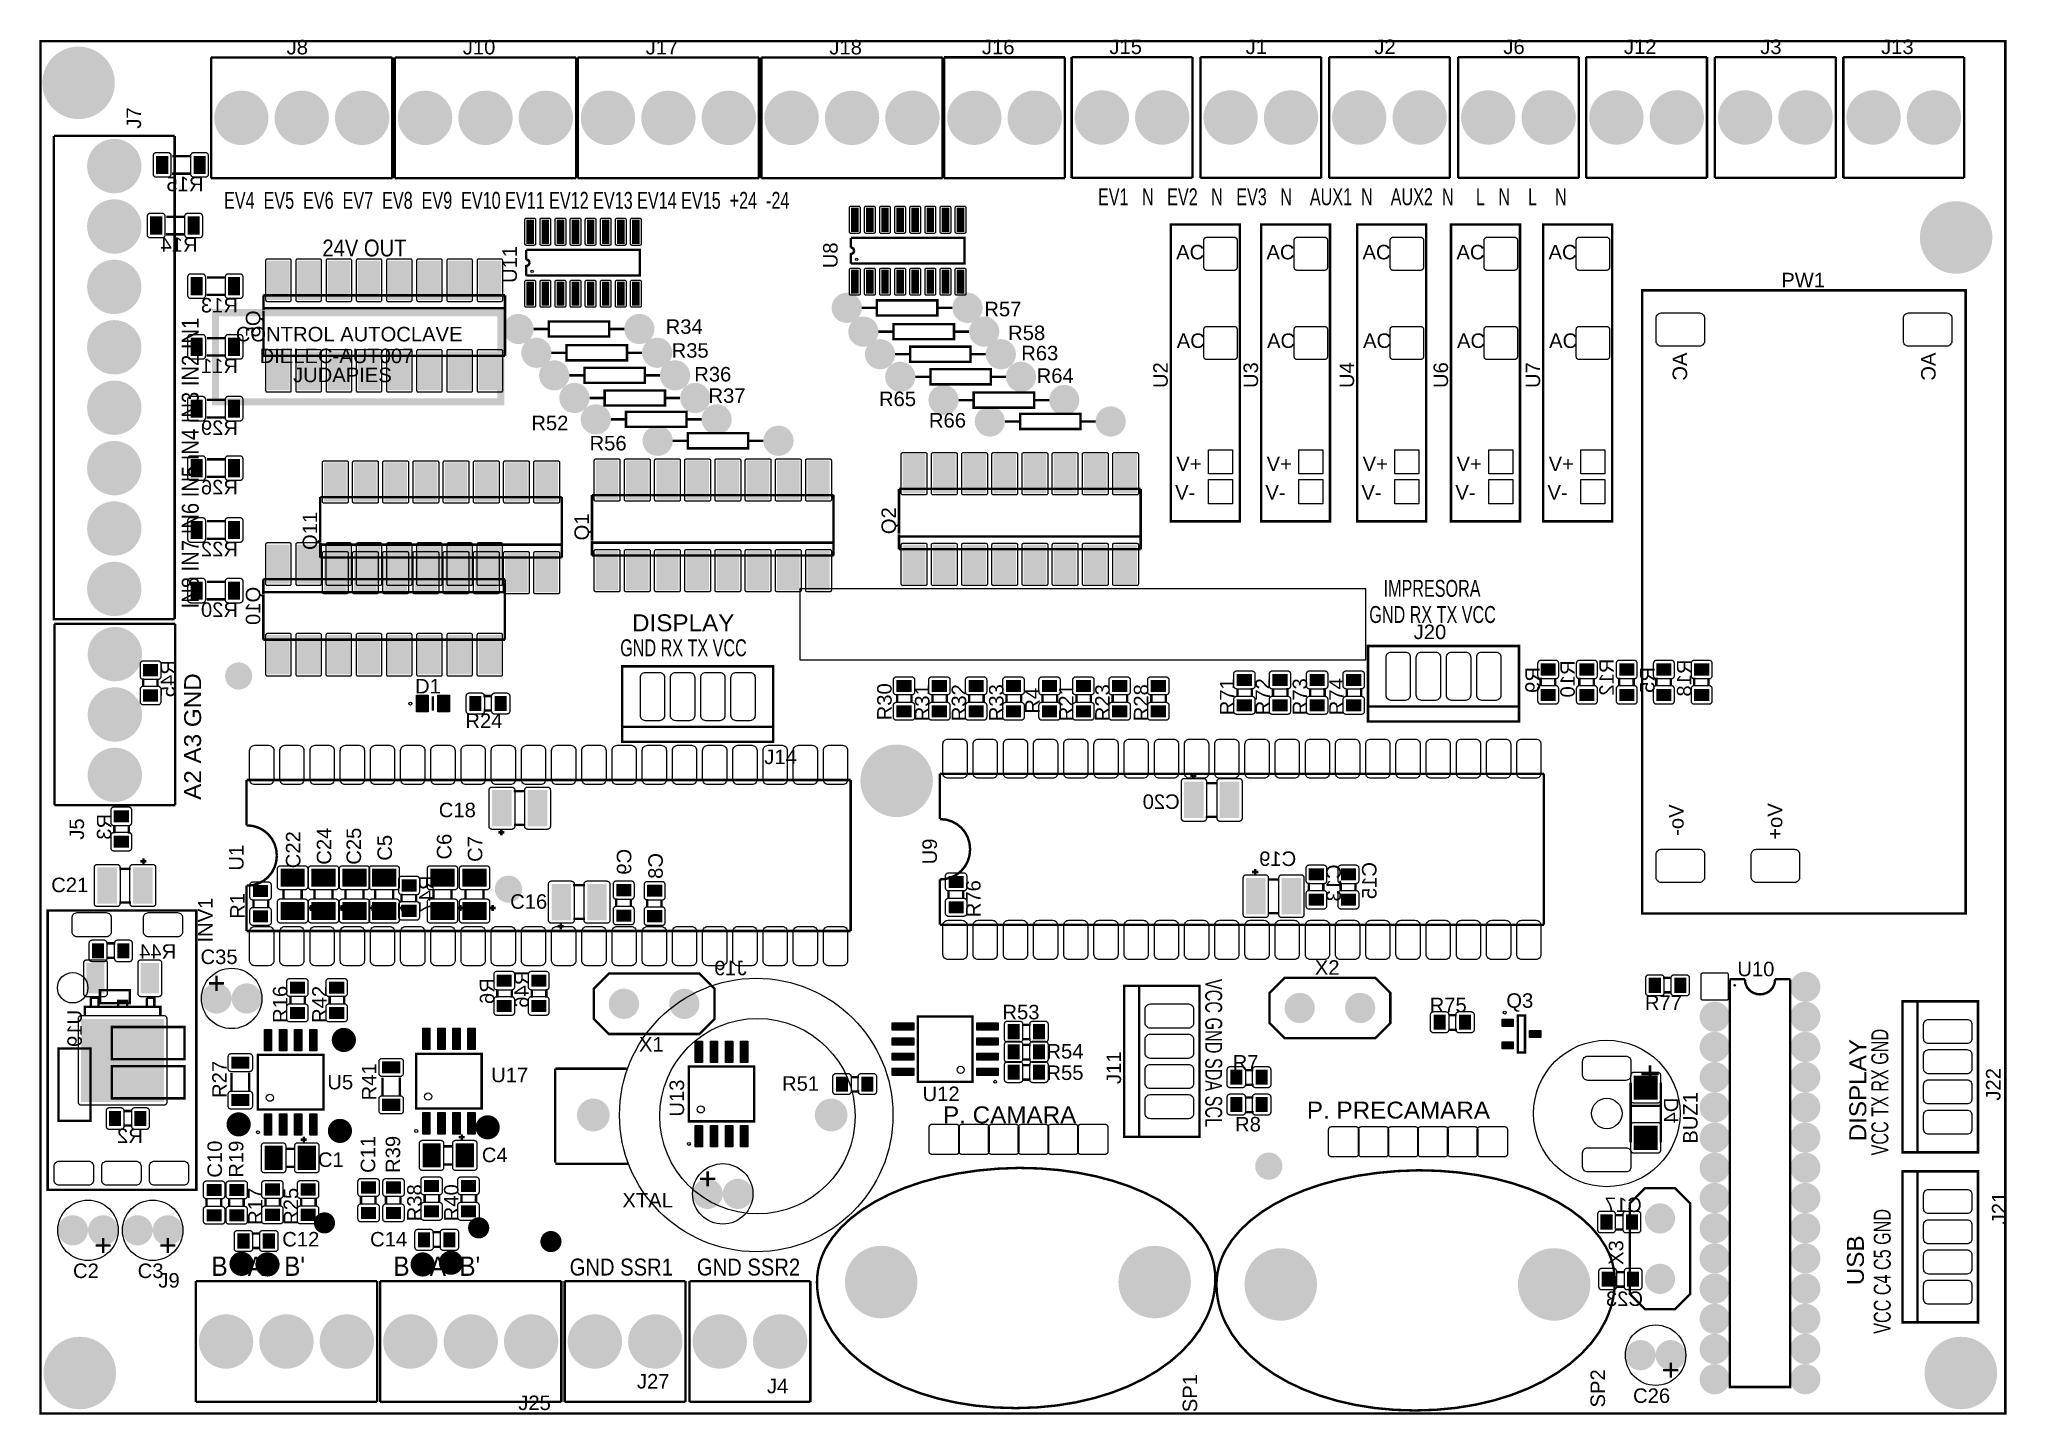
# Model space of a CAD drawing. Header units: inches. Extents: x -3.26 to 3.25, y -2.28 to 2.27.
import ezdxf

# ---------------------------------------------------------------- set-up
doc = ezdxf.new("R2010")
doc.units = ezdxf.units.IN
doc.layers.get('0').update_dxf_attribs({"linetype": 'CONTINUOUS'})

msp = doc.modelspace()

# ---------------------------------------------------------------- texts
for s, height, width, p in [('J8', 0.048, 1.041667, (-2.440858, 2.224197)), ('J8', 0.048, 1.041667, (-2.440858, 2.224197)), ('J8', 0.048, 1.041667, (-2.440858, 2.224197)), ('J10', 0.048, 1.041667, (-1.857559, 2.224197)), ('J10', 0.048, 1.041667, (-1.857559, 2.224197)), ('J10', 0.048, 1.041667, (-1.857559, 2.224197)), ('J17', 0.048, 1.041667, (-1.251772, 2.224197)), ('J17', 0.048, 1.041667, (-1.251772, 2.224197)), ('J17', 0.048, 1.041667, (-1.251772, 2.224197)), ('J18', 0.048, 1.041667, (-0.643772, 2.224197)), ('J18', 0.048, 1.041667, (-0.643772, 2.224197)), ('J18', 0.048, 1.041667, (-0.643772, 2.224197)), ('J16', 0.048, 1.041667, (-0.138772, 2.224579)), ('J16', 0.048, 1.041667, (-0.138772, 2.224579)), ('J16', 0.048, 1.041667, (-0.138772, 2.224579)), ('J15', 0.048, 1.041667, (0.283417, 2.225421)), ('J15', 0.048, 1.041667, (0.283417, 2.225421)), ('J15', 0.048, 1.041667, (0.283417, 2.225421)), ('J1', 0.048, 1.041667, (0.734732, 2.225421)), ('J1', 0.048, 1.041667, (0.734732, 2.225421)), ('J1', 0.048, 1.041667, (0.734732, 2.225421)), ('J2', 0.048, 1.041667, (1.160732, 2.225421)), ('J2', 0.048, 1.041667, (1.160732, 2.225421)), ('J2', 0.048, 1.041667, (1.160732, 2.225421)), ('J6', 0.048, 1.041667, (1.587921, 2.225421)), ('J6', 0.048, 1.041667, (1.587921, 2.225421)), ('J6', 0.048, 1.041667, (1.587921, 2.225421)), ('J12', 0.048, 1.041667, (1.987047, 2.225421)), ('J12', 0.048, 1.041667, (1.987047, 2.225421)), ('J12', 0.048, 1.041667, (1.987047, 2.225421)), ('J3', 0.048, 1.041667, (2.438488, 2.225421)), ('J3', 0.048, 1.041667, (2.438488, 2.225421)), ('J3', 0.048, 1.041667, (2.438488, 2.225421)), ('J13', 0.048, 1.041667, (2.838551, 2.225421)), ('J13', 0.048, 1.041667, (2.838551, 2.225421)), ('J13', 0.048, 1.041667, (2.838551, 2.225421)), ('EV4  EV5  EV6  EV7  EV8  EV9  EV10 EV11 EV12 EV13 EV14 EV15  +24  -24', 0.056, 0.714286, (-2.647984, 1.713028)), ('EV4  EV5  EV6  EV7  EV8  EV9  EV10 EV11 EV12 EV13 EV14 EV15  +24  -24', 0.056, 0.714286, (-2.647984, 1.713028)), ('EV4  EV5  EV6  EV7  EV8  EV9  EV10 EV11 EV12 EV13 EV14 EV15  +24  -24', 0.056, 0.714286, (-2.647984, 1.713028)), ('EV1   N   EV2   N   EV3   N    AUX1  N    AUX2  N     L   N    L    N', 0.056, 0.714286, (0.245717, 1.724839)), ('EV1   N   EV2   N   EV3   N    AUX1  N    AUX2  N     L   N    L    N', 0.056, 0.714286, (0.245717, 1.724839)), ('EV1   N   EV2   N   EV3   N    AUX1  N    AUX2  N     L   N    L    N', 0.056, 0.714286, (0.245717, 1.724839)), ('24V OUT', 0.056, 0.892857, (-2.322575, 1.55528)), ('24V OUT', 0.056, 0.892857, (-2.322575, 1.55528)), ('24V OUT', 0.056, 0.892857, (-2.322575, 1.55528)), ('AC', 0.048, 1.041667, (0.504488, 1.545673)), ('AC', 0.048, 1.041667, (0.504488, 1.545673)), ('AC', 0.048, 1.041667, (0.504488, 1.545673)), ('AC', 0.048, 1.041667, (0.803488, 1.545673)), ('AC', 0.048, 1.041667, (0.803488, 1.545673)), ('AC', 0.048, 1.041667, (0.803488, 1.545673)), ('AC', 0.048, 1.041667, (1.121488, 1.545673)), ('AC', 0.048, 1.041667, (1.121488, 1.545673)), ('AC', 0.048, 1.041667, (1.121488, 1.545673)), ('AC', 0.048, 1.041667, (1.432488, 1.545673)), ('AC', 0.048, 1.041667, (1.432488, 1.545673)), ('AC', 0.048, 1.041667, (1.432488, 1.545673)), ('AC', 0.048, 1.041667, (1.737488, 1.545673)), ('AC', 0.048, 1.041667, (1.737488, 1.545673)), ('AC', 0.048, 1.041667, (1.737488, 1.545673)), ('PW1', 0.048, 1.041667, (2.50822, 1.453138)), ('PW1', 0.048, 1.041667, (2.50822, 1.453138)), ('PW1', 0.048, 1.041667, (2.50822, 1.453138)), ('R57', 0.048, 1.041667, (-0.130646, 1.357156)), ('R57', 0.048, 1.041667, (-0.130646, 1.357156)), ('R57', 0.048, 1.041667, (-0.130646, 1.357156)), ('CONTROL AUTOCLAVE', 0.048, 1.041667, (-2.609035, 1.274097)), ('CONTROL AUTOCLAVE', 0.048, 1.041667, (-2.609035, 1.274097)), ('CONTROL AUTOCLAVE', 0.048, 1.041667, (-2.609035, 1.274097)), ('R34', 0.048, 1.041667, (-1.185764, 1.298949)), ('R34', 0.048, 1.041667, (-1.185764, 1.298949)), ('R34', 0.048, 1.041667, (-1.185764, 1.298949)), ('R58', 0.048, 1.041667, (-0.051906, 1.278415)), ('R58', 0.048, 1.041667, (-0.051906, 1.278415)), ('R58', 0.048, 1.041667, (-0.051906, 1.278415)), ('DIELEC-AUT007', 0.048, 1.041667, (-2.530252, 1.202083)), ('DIELEC-AUT007', 0.048, 1.041667, (-2.530252, 1.202083)), ('DIELEC-AUT007', 0.048, 1.041667, (-2.530252, 1.202083)), ('R35', 0.048, 1.041667, (-1.166079, 1.220209)), ('R35', 0.048, 1.041667, (-1.166079, 1.220209)), ('R35', 0.048, 1.041667, (-1.166079, 1.220209)), ('R63', 0.048, 1.041667, (-0.008598, 1.211486)), ('R63', 0.048, 1.041667, (-0.008598, 1.211486)), ('R63', 0.048, 1.041667, (-0.008598, 1.211486)), ('AC', 0.048, 1.041667, (0.506362, 1.252398)), ('AC', 0.048, 1.041667, (0.506362, 1.252398)), ('AC', 0.048, 1.041667, (0.506362, 1.252398)), ('AC', 0.048, 1.041667, (0.805362, 1.252398)), ('AC', 0.048, 1.041667, (0.805362, 1.252398)), ('AC', 0.048, 1.041667, (0.805362, 1.252398)), ('AC', 0.048, 1.041667, (1.123362, 1.252398)), ('AC', 0.048, 1.041667, (1.123362, 1.252398)), ('AC', 0.048, 1.041667, (1.123362, 1.252398)), ('AC', 0.048, 1.041667, (1.434362, 1.252398)), ('AC', 0.048, 1.041667, (1.434362, 1.252398)), ('AC', 0.048, 1.041667, (1.434362, 1.252398)), ('AC', 0.048, 1.041667, (1.739362, 1.252398)), ('AC', 0.048, 1.041667, (1.739362, 1.252398)), ('AC', 0.048, 1.041667, (1.739362, 1.252398)), ('JUDAPIES', 0.048, 1.041667, (-2.419671, 1.139091)), ('JUDAPIES', 0.048, 1.041667, (-2.419671, 1.139091)), ('JUDAPIES', 0.048, 1.041667, (-2.419671, 1.139091)), ('R36', 0.048, 1.041667, (-1.091276, 1.141469)), ('R36', 0.048, 1.041667, (-1.091276, 1.141469)), ('R36', 0.048, 1.041667, (-1.091276, 1.141469)), ('R64', 0.048, 1.041667, (0.042583, 1.136683)), ('R64', 0.048, 1.041667, (0.042583, 1.136683)), ('R64', 0.048, 1.041667, (0.042583, 1.136683)), ('R37', 0.048, 1.041667, (-1.044031, 1.070602)), ('R37', 0.048, 1.041667, (-1.044031, 1.070602)), ('R37', 0.048, 1.041667, (-1.044031, 1.070602)), ('R65', 0.048, 1.041667, (-0.479465, 1.05975)), ('R65', 0.048, 1.041667, (-0.479465, 1.05975)), ('R65', 0.048, 1.041667, (-0.479465, 1.05975)), ('R52', 0.048, 1.041667, (-1.630646, 0.980051)), ('R52', 0.048, 1.041667, (-1.630646, 0.980051)), ('R52', 0.048, 1.041667, (-1.630646, 0.980051)), ('R66', 0.048, 1.041667, (-0.31411, 0.988884)), ('R66', 0.048, 1.041667, (-0.31411, 0.988884)), ('R66', 0.048, 1.041667, (-0.31411, 0.988884)), ('R56', 0.048, 1.041667, (-1.437732, 0.913122)), ('R56', 0.048, 1.041667, (-1.437732, 0.913122)), ('R56', 0.048, 1.041667, (-1.437732, 0.913122)), ('V+', 0.048, 1.041667, (0.504866, 0.844697)), ('V+', 0.048, 1.041667, (0.504866, 0.844697)), ('V+', 0.048, 1.041667, (0.504866, 0.844697)), ('V+', 0.048, 1.041667, (0.803866, 0.844697)), ('V+', 0.048, 1.041667, (0.803866, 0.844697)), ('V+', 0.048, 1.041667, (0.803866, 0.844697)), ('V+', 0.048, 1.041667, (1.121866, 0.844697)), ('V+', 0.048, 1.041667, (1.121866, 0.844697)), ('V+', 0.048, 1.041667, (1.121866, 0.844697)), ('V+', 0.048, 1.041667, (1.432866, 0.844697)), ('V+', 0.048, 1.041667, (1.432866, 0.844697)), ('V+', 0.048, 1.041667, (1.432866, 0.844697)), ('V+', 0.048, 1.041667, (1.737866, 0.844697)), ('V+', 0.048, 1.041667, (1.737866, 0.844697)), ('V+', 0.048, 1.041667, (1.737866, 0.844697)), ('V-', 0.048, 1.041667, (0.500929, 0.750209)), ('V-', 0.048, 1.041667, (0.500929, 0.750209)), ('V-', 0.048, 1.041667, (0.500929, 0.750209)), ('V-', 0.048, 1.041667, (0.799929, 0.750209)), ('V-', 0.048, 1.041667, (0.799929, 0.750209)), ('V-', 0.048, 1.041667, (0.799929, 0.750209)), ('V-', 0.048, 1.041667, (1.117929, 0.750209)), ('V-', 0.048, 1.041667, (1.117929, 0.750209)), ('V-', 0.048, 1.041667, (1.117929, 0.750209)), ('V-', 0.048, 1.041667, (1.428929, 0.750209)), ('V-', 0.048, 1.041667, (1.428929, 0.750209)), ('V-', 0.048, 1.041667, (1.428929, 0.750209)), ('V-', 0.048, 1.041667, (1.733929, 0.750209)), ('V-', 0.048, 1.041667, (1.733929, 0.750209)), ('V-', 0.048, 1.041667, (1.733929, 0.750209)), ('IMPRESORA', 0.056, 0.714286, (1.191236, 0.428431)), ('IMPRESORA', 0.056, 0.714286, (1.191236, 0.428431)), ('IMPRESORA', 0.056, 0.714286, (1.191236, 0.428431)), ('GND RX TX VCC', 0.056, 0.714286, (1.143992, 0.341817)), ('GND RX TX VCC', 0.056, 0.714286, (1.143992, 0.341817)), ('GND RX TX VCC', 0.056, 0.714286, (1.143992, 0.341817)), ('DISPLAY', 0.056, 1.071429, (-1.297213, 0.314305)), ('DISPLAY', 0.056, 1.071429, (-1.297213, 0.314305)), ('DISPLAY', 0.056, 1.071429, (-1.297213, 0.314305)), ('J20', 0.048, 1.041667, (1.291008, 0.288232)), ('J20', 0.048, 1.041667, (1.291008, 0.288232)), ('J20', 0.048, 1.041667, (1.291008, 0.288232)), ('GND RX TX VCC', 0.056, 0.714286, (-1.336323, 0.231581)), ('GND RX TX VCC', 0.056, 0.714286, (-1.336323, 0.231581)), ('GND RX TX VCC', 0.056, 0.714286, (-1.336323, 0.231581)), ('D1', 0.048, 1.041667, (-2.015783, 0.108531)), ('D1', 0.048, 1.041667, (-2.015783, 0.108531)), ('D1', 0.048, 1.041667, (-2.015783, 0.108531)), ('R24', 0.048, 1.041667, (-1.849024, -0.006028)), ('R24', 0.048, 1.041667, (-1.849024, -0.006028)), ('R24', 0.048, 1.041667, (-1.849024, -0.006028)), ('J14', 0.048, 1.041667, (-0.859433, -0.125581)), ('J14', 0.048, 1.041667, (-0.859433, -0.125581)), ('J14', 0.048, 1.041667, (-0.859433, -0.125581)), ('C18', 0.048, 1.041667, (-1.937, -0.301374)), ('C18', 0.048, 1.041667, (-1.937, -0.301374)), ('C18', 0.048, 1.041667, (-1.937, -0.301374)), ('C21', 0.048, 1.041667, (-3.220354, -0.549437)), ('C21', 0.048, 1.041667, (-3.220354, -0.549437)), ('C21', 0.048, 1.041667, (-3.220354, -0.549437)), ('C16', 0.048, 1.041667, (-1.70078, -0.604524)), ('C16', 0.048, 1.041667, (-1.70078, -0.604524)), ('C16', 0.048, 1.041667, (-1.70078, -0.604524)), ('C35', 0.048, 1.041667, (-2.72589, -0.787469)), ('C35', 0.048, 1.041667, (-2.72589, -0.787469)), ('C35', 0.048, 1.041667, (-2.72589, -0.787469)), ('X2', 0.048, 1.041667, (0.963646, -0.822902)), ('X2', 0.048, 1.041667, (0.963646, -0.822902)), ('X2', 0.048, 1.041667, (0.963646, -0.822902)), ('U10', 0.048, 1.041667, (2.362661, -0.827823)), ('U10', 0.048, 1.041667, (2.362661, -0.827823)), ('U10', 0.048, 1.041667, (2.362661, -0.827823)), ('R75', 0.048, 1.041667, (1.34389, -0.947146)), ('R75', 0.048, 1.041667, (1.34389, -0.947146)), ('R75', 0.048, 1.041667, (1.34389, -0.947146)), ('Q3', 0.048, 1.041667, (1.597661, -0.932437)), ('Q3', 0.048, 1.041667, (1.597661, -0.932437)), ('Q3', 0.048, 1.041667, (1.597661, -0.932437)), ('R77', 0.048, 1.041667, (2.056488, -0.939098)), ('R77', 0.048, 1.041667, (2.056488, -0.939098)), ('R77', 0.048, 1.041667, (2.056488, -0.939098)), ('R53', 0.048, 1.041667, (-0.07074, -0.970516)), ('R53', 0.048, 1.041667, (-0.07074, -0.970516)), ('R53', 0.048, 1.041667, (-0.07074, -0.970516)), ('X1', 0.048, 1.041667, (-1.274031, -1.077154)), ('X1', 0.048, 1.041667, (-1.274031, -1.077154)), ('X1', 0.048, 1.041667, (-1.274031, -1.077154)), ('R54', 0.048, 1.041667, (0.074929, -1.100437)), ('R54', 0.048, 1.041667, (0.074929, -1.100437)), ('R54', 0.048, 1.041667, (0.074929, -1.100437)), ('R7', 0.048, 1.041667, (0.691622, -1.137028)), ('R7', 0.048, 1.041667, (0.691622, -1.137028)), ('R7', 0.048, 1.041667, (0.691622, -1.137028)), ('U5', 0.048, 1.041667, (-2.306039, -1.202319)), ('U5', 0.048, 1.041667, (-2.306039, -1.202319)), ('U5', 0.048, 1.041667, (-2.306039, -1.202319)), ('U17', 0.048, 1.041667, (-1.763638, -1.178634)), ('U17', 0.048, 1.041667, (-1.763638, -1.178634)), ('U17', 0.048, 1.041667, (-1.763638, -1.178634)), ('R51', 0.048, 1.041667, (-0.800457, -1.206988)), ('R51', 0.048, 1.041667, (-0.800457, -1.206988)), ('R51', 0.048, 1.041667, (-0.800457, -1.206988)), ('R55', 0.048, 1.041667, (0.074929, -1.171303)), ('R55', 0.048, 1.041667, (0.074929, -1.171303)), ('R55', 0.048, 1.041667, (0.074929, -1.171303)), ('U12', 0.048, 1.041667, (-0.335181, -1.241177)), ('U12', 0.048, 1.041667, (-0.335181, -1.241177)), ('U12', 0.048, 1.041667, (-0.335181, -1.241177)), ('P. CAMARA', 0.056, 1.071429, (-0.267457, -1.314799)), ('P. CAMARA', 0.056, 1.071429, (-0.267457, -1.314799)), ('P. CAMARA', 0.056, 1.071429, (-0.267457, -1.314799)), ('R8', 0.048, 1.041667, (0.699496, -1.341752)), ('R8', 0.048, 1.041667, (0.699496, -1.341752)), ('R8', 0.048, 1.041667, (0.699496, -1.341752)), ('P. PRECAMARA', 0.056, 1.071429, (0.937268, -1.299051)), ('P. PRECAMARA', 0.056, 1.071429, (0.937268, -1.299051)), ('P. PRECAMARA', 0.056, 1.071429, (0.937268, -1.299051)), ('C1', 0.048, 1.041667, (-2.33726, -1.459201)), ('C1', 0.048, 1.041667, (-2.33726, -1.459201)), ('C1', 0.048, 1.041667, (-2.33726, -1.459201)), ('C4', 0.048, 1.041667, (-1.79448, -1.443453)), ('C4', 0.048, 1.041667, (-1.79448, -1.443453)), ('C4', 0.048, 1.041667, (-1.79448, -1.443453)), ('XTAL', 0.048, 1.041667, (-1.329134, -1.593421)), ('XTAL', 0.048, 1.041667, (-1.329134, -1.593421)), ('XTAL', 0.048, 1.041667, (-1.329134, -1.593421)), ('C12', 0.048, 1.041667, (-2.455323, -1.722563)), ('C12', 0.048, 1.041667, (-2.455323, -1.722563)), ('C12', 0.048, 1.041667, (-2.455323, -1.722563)), ('C14', 0.048, 1.041667, (-2.164512, -1.722563)), ('C14', 0.048, 1.041667, (-2.164512, -1.722563)), ('C14', 0.048, 1.041667, (-2.164512, -1.722563)), ("B   A   B'", 0.064, 0.9375, (-2.689701, -1.819862)), ("B   A   B'", 0.064, 0.9375, (-2.689701, -1.819862)), ("B   A   B'", 0.064, 0.9375, (-2.689701, -1.819862)), ("B   A  B'", 0.064, 0.9375, (-2.087339, -1.819862)), ("B   A  B'", 0.064, 0.9375, (-2.087339, -1.819862)), ("B   A  B'", 0.064, 0.9375, (-2.087339, -1.819862)), ('C2', 0.048, 1.041667, (-3.148165, -1.827122)), ('C2', 0.048, 1.041667, (-3.148165, -1.827122)), ('C2', 0.048, 1.041667, (-3.148165, -1.827122)), ('C3', 0.048, 1.041667, (-2.934024, -1.827122)), ('C3', 0.048, 1.041667, (-2.934024, -1.827122)), ('C3', 0.048, 1.041667, (-2.934024, -1.827122)), ('J9', 0.048, 1.041667, (-2.865488, -1.858728)), ('J9', 0.048, 1.041667, (-2.865488, -1.858728)), ('J9', 0.048, 1.041667, (-2.865488, -1.858728)), ('GND SSR1', 0.056, 0.892857, (-1.503677, -1.818736)), ('GND SSR1', 0.056, 0.892857, (-1.503677, -1.818736)), ('GND SSR1', 0.056, 0.892857, (-1.503677, -1.818736)), ('GND SSR2', 0.056, 0.892857, (-1.082417, -1.818736)), ('GND SSR2', 0.056, 0.892857, (-1.082417, -1.818736)), ('GND SSR2', 0.056, 0.892857, (-1.082417, -1.818736)), ('J27', 0.048, 1.041667, (-1.281039, -2.19287)), ('J27', 0.048, 1.041667, (-1.281039, -2.19287)), ('J27', 0.048, 1.041667, (-1.281039, -2.19287)), ('J4', 0.048, 1.041667, (-0.850528, -2.208618)), ('J4', 0.048, 1.041667, (-0.850528, -2.208618)), ('J4', 0.048, 1.041667, (-0.850528, -2.208618)), ('C26', 0.048, 1.041667, (2.017354, -2.240508)), ('C26', 0.048, 1.041667, (2.017354, -2.240508)), ('C26', 0.048, 1.041667, (2.017354, -2.240508)), ('J25', 0.048, 1.041667, (-1.673953, -2.26424)), ('J25', 0.048, 1.041667, (-1.673953, -2.26424)), ('J25', 0.048, 1.041667, (-1.673953, -2.26424))]:
    msp.add_text(s, height=height, dxfattribs=dict(width=width)).set_placement(p)
for s, height, rotation, width, p in [('J7', 0.048, 90, 1.041667, (-2.922843, 1.978516)), ('J7', 0.048, 90, 1.041667, (-2.922843, 1.978516)), ('J7', 0.048, 90, 1.041667, (-2.922843, 1.978516)), ('U11', 0.048, 90, 1.041667, (-1.678339, 1.467583)), ('U11', 0.048, 90, 1.041667, (-1.678339, 1.467583)), ('U11', 0.048, 90, 1.041667, (-1.678339, 1.467583)), ('U8', 0.048, 90, 1.041667, (-0.616548, 1.516262)), ('U8', 0.048, 90, 1.041667, (-0.616548, 1.516262)), ('U8', 0.048, 90, 1.041667, (-0.616548, 1.516262)), ('IN8 IN7 IN6 IN5 IN4 IN3 IN2 IN1', 0.056, 90, 0.892857, (-2.732016, 0.389933)), ('IN8 IN7 IN6 IN5 IN4 IN3 IN2 IN1', 0.056, 90, 0.892857, (-2.732016, 0.389933)), ('IN8 IN7 IN6 IN5 IN4 IN3 IN2 IN1', 0.056, 90, 0.892857, (-2.732016, 0.389933)), ('U2', 0.048, 90, 1.041667, (0.476598, 1.119626)), ('U2', 0.048, 90, 1.041667, (0.476598, 1.119626)), ('U2', 0.048, 90, 1.041667, (0.476598, 1.119626)), ('U3', 0.048, 90, 1.041667, (0.775598, 1.119626)), ('U3', 0.048, 90, 1.041667, (0.775598, 1.119626)), ('U3', 0.048, 90, 1.041667, (0.775598, 1.119626)), ('U4', 0.048, 90, 1.041667, (1.093598, 1.119626)), ('U4', 0.048, 90, 1.041667, (1.093598, 1.119626)), ('U4', 0.048, 90, 1.041667, (1.093598, 1.119626)), ('U6', 0.048, 90, 1.041667, (1.404598, 1.119626)), ('U6', 0.048, 90, 1.041667, (1.404598, 1.119626)), ('U6', 0.048, 90, 1.041667, (1.404598, 1.119626)), ('U7', 0.048, 90, 1.041667, (1.709598, 1.119626)), ('U7', 0.048, 90, 1.041667, (1.709598, 1.119626)), ('U7', 0.048, 90, 1.041667, (1.709598, 1.119626)), ('Q2', 0.048, 90, 1.041667, (-0.423157, 0.635813)), ('Q2', 0.048, 90, 1.041667, (-0.423157, 0.635813)), ('Q2', 0.048, 90, 1.041667, (-0.423157, 0.635813)), ('Q11', 0.048, 90, 1.041667, (-2.339772, 0.583461)), ('Q11', 0.048, 90, 1.041667, (-2.339772, 0.583461)), ('Q11', 0.048, 90, 1.041667, (-2.339772, 0.583461)), ('Q1', 0.048, 90, 1.041667, (-1.439772, 0.615063)), ('Q1', 0.048, 90, 1.041667, (-1.439772, 0.615063)), ('Q1', 0.048, 90, 1.041667, (-1.439772, 0.615063)), ('A2 A3 GND', 0.056, 90, 1.071429, (-2.724142, -0.243925)), ('A2 A3 GND', 0.056, 90, 1.071429, (-2.724142, -0.243925)), ('A2 A3 GND', 0.056, 90, 1.071429, (-2.724142, -0.243925)), ('R30', 0.048, 90, 1.041667, (-0.437559, 0.019457)), ('R30', 0.048, 90, 1.041667, (-0.437559, 0.019457)), ('R30', 0.048, 90, 1.041667, (-0.437559, 0.019457)), ('R31', 0.048, 90, 1.041667, (-0.312646, 0.016457)), ('R31', 0.048, 90, 1.041667, (-0.312646, 0.016457)), ('R31', 0.048, 90, 1.041667, (-0.312646, 0.016457)), ('R32', 0.048, 90, 1.041667, (-0.190921, 0.016457)), ('R32', 0.048, 90, 1.041667, (-0.190921, 0.016457)), ('R32', 0.048, 90, 1.041667, (-0.190921, 0.016457)), ('R33', 0.048, 90, 1.041667, (-0.067134, 0.016457)), ('R33', 0.048, 90, 1.041667, (-0.067134, 0.016457)), ('R33', 0.048, 90, 1.041667, (-0.067134, 0.016457)), ('R21', 0.048, 90, 1.041667, (0.164291, 0.016457)), ('R21', 0.048, 90, 1.041667, (0.164291, 0.016457)), ('R21', 0.048, 90, 1.041667, (0.164291, 0.016457)), ('R23', 0.048, 90, 1.041667, (0.284291, 0.016457)), ('R23', 0.048, 90, 1.041667, (0.284291, 0.016457)), ('R23', 0.048, 90, 1.041667, (0.284291, 0.016457)), ('R28', 0.048, 90, 1.041667, (0.412291, 0.016457)), ('R28', 0.048, 90, 1.041667, (0.412291, 0.016457)), ('R28', 0.048, 90, 1.041667, (0.412291, 0.016457)), ('R71', 0.048, 90, 1.041667, (0.69722, 0.036142)), ('R71', 0.048, 90, 1.041667, (0.69722, 0.036142)), ('R71', 0.048, 90, 1.041667, (0.69722, 0.036142)), ('R72', 0.048, 90, 1.041667, (0.81522, 0.036142)), ('R72', 0.048, 90, 1.041667, (0.81522, 0.036142)), ('R72', 0.048, 90, 1.041667, (0.81522, 0.036142)), ('R73', 0.048, 90, 1.041667, (0.93822, 0.036142)), ('R73', 0.048, 90, 1.041667, (0.93822, 0.036142)), ('R73', 0.048, 90, 1.041667, (0.93822, 0.036142)), ('R74', 0.048, 90, 1.041667, (1.05937, 0.036142)), ('R74', 0.048, 90, 1.041667, (1.05937, 0.036142)), ('R74', 0.048, 90, 1.041667, (1.05937, 0.036142)), ('R4', 0.048, 90, 1.041667, (0.052291, 0.041457)), ('R4', 0.048, 90, 1.041667, (0.052291, 0.041457)), ('R4', 0.048, 90, 1.041667, (0.052291, 0.041457)), ('J5', 0.048, 90, 1.041667, (-3.111734, -0.37584)), ('J5', 0.048, 90, 1.041667, (-3.111734, -0.37584)), ('J5', 0.048, 90, 1.041667, (-3.111734, -0.37584)), ('C22', 0.048, 90, 1.041667, (-2.395362, -0.470382)), ('C22', 0.048, 90, 1.041667, (-2.395362, -0.470382)), ('C22', 0.048, 90, 1.041667, (-2.395362, -0.470382)), ('C24', 0.048, 90, 1.041667, (-2.293, -0.458571)), ('C24', 0.048, 90, 1.041667, (-2.293, -0.458571)), ('C24', 0.048, 90, 1.041667, (-2.293, -0.458571)), ('C25', 0.048, 90, 1.041667, (-2.194575, -0.458571)), ('C25', 0.048, 90, 1.041667, (-2.194575, -0.458571)), ('C25', 0.048, 90, 1.041667, (-2.194575, -0.458571)), ('C5', 0.048, 90, 1.041667, (-2.092213, -0.445382)), ('C5', 0.048, 90, 1.041667, (-2.092213, -0.445382)), ('C5', 0.048, 90, 1.041667, (-2.092213, -0.445382)), ('C6', 0.048, 90, 1.041667, (-1.895362, -0.441445)), ('C6', 0.048, 90, 1.041667, (-1.895362, -0.441445)), ('C6', 0.048, 90, 1.041667, (-1.895362, -0.441445)), ('C7', 0.048, 90, 1.041667, (-1.793, -0.449319)), ('C7', 0.048, 90, 1.041667, (-1.793, -0.449319)), ('C7', 0.048, 90, 1.041667, (-1.793, -0.449319)), ('U9', 0.048, 90, 1.041667, (-0.287772, -0.457421)), ('U9', 0.048, 90, 1.041667, (-0.287772, -0.457421)), ('U9', 0.048, 90, 1.041667, (-0.287772, -0.457421)), ('U1', 0.048, 90, 1.041667, (-2.583362, -0.478177)), ('U1', 0.048, 90, 1.041667, (-2.583362, -0.478177)), ('U1', 0.048, 90, 1.041667, (-2.583362, -0.478177)), ('R76', 0.048, 90, 1.041667, (-0.14315, -0.632579)), ('R76', 0.048, 90, 1.041667, (-0.14315, -0.632579)), ('R76', 0.048, 90, 1.041667, (-0.14315, -0.632579)), ('INV1', 0.048, 90, 1.041667, (-2.685835, -0.715972)), ('INV1', 0.048, 90, 1.041667, (-2.685835, -0.715972)), ('INV1', 0.048, 90, 1.041667, (-2.685835, -0.715972)), ('R1', 0.048, 90, 1.041667, (-2.579984, -0.637752)), ('R1', 0.048, 90, 1.041667, (-2.579984, -0.637752)), ('R1', 0.048, 90, 1.041667, (-2.579984, -0.637752)), ('VCC GND SDA SCL', 0.056, 270, 0.714286, (0.600748, -0.836728)), ('VCC GND SDA SCL', 0.056, 270, 0.714286, (0.600748, -0.836728)), ('VCC GND SDA SCL', 0.056, 270, 0.714286, (0.600748, -0.836728)), ('R16', 0.048, 90, 1.041667, (-2.438252, -0.982311)), ('R16', 0.048, 90, 1.041667, (-2.438252, -0.982311)), ('R16', 0.048, 90, 1.041667, (-2.438252, -0.982311)), ('R42', 0.048, 90, 1.041667, (-2.308331, -0.982311)), ('R42', 0.048, 90, 1.041667, (-2.308331, -0.982311)), ('R42', 0.048, 90, 1.041667, (-2.308331, -0.982311)), ('DISPLAY', 0.056, 90, 1.071429, (2.789409, -1.374664)), ('DISPLAY', 0.056, 90, 1.071429, (2.789409, -1.374664)), ('DISPLAY', 0.056, 90, 1.071429, (2.789409, -1.374664)), ('VCC TX RX GND', 0.056, 90, 0.714286, (2.862472, -1.421091)), ('VCC TX RX GND', 0.056, 90, 0.714286, (2.862472, -1.421091)), ('VCC TX RX GND', 0.056, 90, 0.714286, (2.862472, -1.421091)), ('J11', 0.048, 90, 1.041667, (0.322, -1.184736)), ('J11', 0.048, 90, 1.041667, (0.322, -1.184736)), ('J11', 0.048, 90, 1.041667, (0.322, -1.184736)), ('R27', 0.048, 90, 1.041667, (-2.639213, -1.231004)), ('R27', 0.048, 90, 1.041667, (-2.639213, -1.231004)), ('R27', 0.048, 90, 1.041667, (-2.639213, -1.231004)), ('R41', 0.048, 90, 1.041667, (-2.143677, -1.238878)), ('R41', 0.048, 90, 1.041667, (-2.143677, -1.238878)), ('R41', 0.048, 90, 1.041667, (-2.143677, -1.238878)), ('+', 0.08, -90, 1.125, (2.034827, -1.116776)), ('+', 0.08, -90, 1.125, (2.034827, -1.116776)), ('+', 0.08, -90, 1.125, (2.034827, -1.116776)), ('J22', 0.048, 90, 1.041667, (3.233961, -1.239791)), ('J22', 0.048, 90, 1.041667, (3.233961, -1.239791)), ('J22', 0.048, 90, 1.041667, (3.233961, -1.239791)), ('U13', 0.048, 90, 1.041667, (-1.124882, -1.292657)), ('U13', 0.048, 90, 1.041667, (-1.124882, -1.292657)), ('U13', 0.048, 90, 1.041667, (-1.124882, -1.292657)), ('BUZ1', 0.048, 90, 1.041667, (2.230904, -1.38213)), ('BUZ1', 0.048, 90, 1.041667, (2.230904, -1.38213)), ('BUZ1', 0.048, 90, 1.041667, (2.230904, -1.38213)), ('C11', 0.048, 90, 1.041667, (-2.147614, -1.479035)), ('C11', 0.048, 90, 1.041667, (-2.147614, -1.479035)), ('C11', 0.048, 90, 1.041667, (-2.147614, -1.479035)), ('R39', 0.048, 90, 1.041667, (-2.064937, -1.479035)), ('R39', 0.048, 90, 1.041667, (-2.064937, -1.479035)), ('R39', 0.048, 90, 1.041667, (-2.064937, -1.479035)), ('C10', 0.048, 90, 1.041667, (-2.654961, -1.494783)), ('C10', 0.048, 90, 1.041667, (-2.654961, -1.494783)), ('C10', 0.048, 90, 1.041667, (-2.654961, -1.494783)), ('R19', 0.048, 90, 1.041667, (-2.584094, -1.494783)), ('R19', 0.048, 90, 1.041667, (-2.584094, -1.494783)), ('R19', 0.048, 90, 1.041667, (-2.584094, -1.494783)), ('R17', 0.048, 90, 1.041667, (-2.520929, -1.650941)), ('R17', 0.048, 90, 1.041667, (-2.520929, -1.650941)), ('R17', 0.048, 90, 1.041667, (-2.520929, -1.650941)), ('R25', 0.048, 90, 1.041667, (-2.402819, -1.650941)), ('R25', 0.048, 90, 1.041667, (-2.402819, -1.650941)), ('R25', 0.048, 90, 1.041667, (-2.402819, -1.650941)), ('R38', 0.048, 90, 1.041667, (-1.993898, -1.63913)), ('R38', 0.048, 90, 1.041667, (-1.993898, -1.63913)), ('R38', 0.048, 90, 1.041667, (-1.993898, -1.63913)), ('R40', 0.048, 90, 1.041667, (-1.87185, -1.63913)), ('R40', 0.048, 90, 1.041667, (-1.87185, -1.63913)), ('R40', 0.048, 90, 1.041667, (-1.87185, -1.63913)), ('J21', 0.048, 90, 1.041667, (3.253646, -1.64924)), ('J21', 0.048, 90, 1.041667, (3.253646, -1.64924)), ('J21', 0.048, 90, 1.041667, (3.253646, -1.64924)), ('VCC C4 C5 GND', 0.056, 90, 0.714286, (2.870346, -2.011642)), ('VCC C4 C5 GND', 0.056, 90, 0.714286, (2.870346, -2.011642)), ('VCC C4 C5 GND', 0.056, 90, 0.714286, (2.870346, -2.011642)), ('USB', 0.056, 90, 1.071429, (2.781535, -1.851042)), ('USB', 0.056, 90, 1.071429, (2.781535, -1.851042)), ('USB', 0.056, 90, 1.071429, (2.781535, -1.851042)), ('X3', 0.048, 90, 1.041667, (1.985031, -1.783689)), ('X3', 0.048, 90, 1.041667, (1.985031, -1.783689)), ('X3', 0.048, 90, 1.041667, (1.985031, -1.783689)), ('SP1', 0.048, 90, 1.041667, (0.574008, -2.271398)), ('SP1', 0.048, 90, 1.041667, (0.574008, -2.271398)), ('SP1', 0.048, 90, 1.041667, (0.574008, -2.271398)), ('SP2', 0.048, 90, 1.041667, (1.924402, -2.25565)), ('SP2', 0.048, 90, 1.041667, (1.924402, -2.25565)), ('SP2', 0.048, 90, 1.041667, (1.924402, -2.25565))]:
    msp.add_text(s, height=height, rotation=rotation, dxfattribs=dict(width=width)).set_placement(p)
at = {"text_generation_flag": 2, "width": 1.041667}
for s, p in [('R15', (-2.716087, 1.771437)), ('R15', (-2.716087, 1.771437)), ('R15', (-2.716087, 1.771437)), ('R14', (-2.735772, 1.57065)), ('R14', (-2.735772, 1.57065)), ('R14', (-2.735772, 1.57065)), ('R13', (-2.601913, 1.369862)), ('R13', (-2.601913, 1.369862)), ('R13', (-2.601913, 1.369862)), ('R11', (-2.601913, 1.169075)), ('R11', (-2.601913, 1.169075)), ('R11', (-2.601913, 1.169075)), ('R29', (-2.601913, 0.96435)), ('R29', (-2.601913, 0.96435)), ('R29', (-2.601913, 0.96435)), ('R26', (-2.601913, 0.7675)), ('R26', (-2.601913, 0.7675)), ('R26', (-2.601913, 0.7675)), ('R22', (-2.601913, 0.562776)), ('R22', (-2.601913, 0.562776)), ('R22', (-2.601913, 0.562776)), ('R20', (-2.601913, 0.361988)), ('R20', (-2.601913, 0.361988)), ('R20', (-2.601913, 0.361988)), ('C20', (0.51626, -0.273846)), ('C20', (0.51626, -0.273846)), ('C20', (0.51626, -0.273846)), ('C19', (0.902087, -0.462823)), ('C19', (0.902087, -0.462823)), ('C19', (0.902087, -0.462823)), ('R44', (-2.80663, -0.769807)), ('R44', (-2.80663, -0.769807)), ('R44', (-2.80663, -0.769807)), ('J19', (-0.917244, -0.824539)), ('J19', (-0.917244, -0.824539)), ('J19', (-0.917244, -0.824539)), ('R2', (-2.916937, -1.380043)), ('R2', (-2.916937, -1.380043)), ('R2', (-2.916937, -1.380043)), ('C17', (2.046394, -1.608563)), ('C17', (2.046394, -1.608563)), ('C17', (2.046394, -1.608563)), ('C23', (2.050331, -1.919587)), ('C23', (2.050331, -1.919587)), ('C23', (2.050331, -1.919587))]:
    msp.add_text(s, height=0.048, dxfattribs=at).set_placement(p)
for s, rotation, p in [('Q5', 90, (-2.52785, 1.376547)), ('Q5', 90, (-2.52785, 1.376547)), ('Q5', 90, (-2.52785, 1.376547)), ('AC', -270, (2.196283, 1.23713)), ('AC', -270, (2.196283, 1.23713)), ('AC', -270, (2.196283, 1.23713)), ('AC', -270, (3.019118, 1.23713)), ('AC', -270, (3.019118, 1.23713)), ('AC', -270, (3.019118, 1.23713)), ('Q10', 90, (-2.528047, 0.461587)), ('Q10', 90, (-2.528047, 0.461587)), ('Q10', 90, (-2.528047, 0.461587)), ('R45', 90, (-2.810272, 0.218579)), ('R45', 90, (-2.810272, 0.218579)), ('R45', 90, (-2.810272, 0.218579)), ('R10', 90, (1.824417, 0.217701)), ('R10', 90, (1.824417, 0.217701)), ('R10', 90, (1.824417, 0.217701)), ('R12', 90, (1.953417, 0.223701)), ('R12', 90, (1.953417, 0.223701)), ('R12', 90, (1.953417, 0.223701)), ('R18', 90, (2.210417, 0.220701)), ('R18', 90, (2.210417, 0.220701)), ('R18', 90, (2.210417, 0.220701)), ('R9', 90, (1.708417, 0.195701)), ('R9', 90, (1.708417, 0.195701)), ('R9', 90, (1.708417, 0.195701)), ('R5', 90, (2.088417, 0.195701)), ('R5', 90, (2.088417, 0.195701)), ('R5', 90, (2.088417, 0.195701)), ('Vo-', -270, (2.184472, -0.258933)), ('Vo-', -270, (2.184472, -0.258933)), ('Vo-', -270, (2.184472, -0.258933)), ('Vo+', -270, (2.511244, -0.254996)), ('Vo+', -270, (2.511244, -0.254996)), ('Vo+', -270, (2.511244, -0.254996)), ('R3', 90, (-3.021272, -0.290421)), ('R3', 90, (-3.021272, -0.290421)), ('R3', 90, (-3.021272, -0.290421)), ('C9', 90, (-1.299575, -0.405909)), ('C9', 90, (-1.299575, -0.405909)), ('C9', 90, (-1.299575, -0.405909)), ('C8', 90, (-1.195339, -0.419909)), ('C8', 90, (-1.195339, -0.419909)), ('C8', 90, (-1.195339, -0.419909)), ('C15', 90, (1.167874, -0.44976)), ('C15', 90, (1.167874, -0.44976)), ('C15', 90, (1.167874, -0.44976)), ('R47', 90, (-1.954173, -0.49439)), ('R47', 90, (-1.954173, -0.49439)), ('R47', 90, (-1.954173, -0.49439)), ('C13', 90, (1.049764, -0.457634)), ('C13', 90, (1.049764, -0.457634)), ('C13', 90, (1.049764, -0.457634)), ('R6', 90, (-1.753213, -0.83435)), ('R6', 90, (-1.753213, -0.83435)), ('R6', 90, (-1.753213, -0.83435)), ('R46', 90, (-1.639039, -0.80935)), ('R46', 90, (-1.639039, -0.80935)), ('R46', 90, (-1.639039, -0.80935)), ('U19', 90, (-3.118992, -0.939226)), ('U19', 90, (-3.118992, -0.939226)), ('U19', 90, (-3.118992, -0.939226)), ('D4', 90, (2.167315, -1.229681)), ('D4', 90, (2.167315, -1.229681)), ('D4', 90, (2.167315, -1.229681))]:
    msp.add_text(s, height=0.048, rotation=rotation, dxfattribs=at).set_placement(p)

# ---------------------------------------------------------------- blocks, each defined once
blk = doc.blocks.new('RPAD')
blk.add_trace([(-0.5, -0.5), (-0.5, 0.5), (0.5, -0.5), (0.5, 0.5)])
blk = doc.blocks.new('EPAD')
at = {"const_width": 0.5}
blk.add_lwpolyline([(-0.25, 0, 1), (0.25, 0, 1)], format="xyb", close=True, dxfattribs=at)

# ---------------------------------------------------------------- linework, layer by layer
for points, const_width in [([(-3.255646, -2.275421), (3.249827, -2.275421), (3.249827, 2.267886), (-3.255646, 2.267886), (-3.255646, -2.275421)], 0.008), ([(-3.255646, -2.275421), (3.249827, -2.275421), (3.249827, 2.267886), (-3.255646, 2.267886), (-3.255646, -2.275421)], 0.008), ([(-3.255646, -2.275421), (3.249827, -2.275421), (3.249827, 2.267886), (-3.255646, 2.267886), (-3.255646, -2.275421)], 0.008), ([(-2.690858, 2.214197), (-2.690858, 1.814197)], 0.008), ([(-2.090858, 2.214197), (-2.690858, 2.214197)], 0.008), ([(-2.690858, 2.214197), (-2.690858, 1.814197)], 0.008), ([(-2.090858, 2.214197), (-2.690858, 2.214197)], 0.008), ([(-2.690858, 2.214197), (-2.690858, 1.814197)], 0.008), ([(-2.090858, 2.214197), (-2.690858, 2.214197)], 0.008), ([(-2.090858, 2.214197), (-2.090858, 1.814197)], 0.008), ([(-2.090858, 2.214197), (-2.090858, 1.814197)], 0.008), ([(-2.090858, 2.214197), (-2.090858, 1.814197)], 0.008), ([(-2.082559, 2.214197), (-2.082559, 1.814197)], 0.008), ([(-1.482559, 2.214197), (-2.082559, 2.214197)], 0.008), ([(-2.082559, 2.214197), (-2.082559, 1.814197)], 0.008), ([(-1.482559, 2.214197), (-2.082559, 2.214197)], 0.008), ([(-2.082559, 2.214197), (-2.082559, 1.814197)], 0.008), ([(-1.482559, 2.214197), (-2.082559, 2.214197)], 0.008), ([(-1.482559, 2.214197), (-1.482559, 1.814197)], 0.008), ([(-1.482559, 2.214197), (-1.482559, 1.814197)], 0.008), ([(-1.482559, 2.214197), (-1.482559, 1.814197)], 0.008), ([(-1.476772, 2.214197), (-1.476772, 1.814197)], 0.008), ([(-0.876772, 2.214197), (-1.476772, 2.214197)], 0.008), ([(-1.476772, 2.214197), (-1.476772, 1.814197)], 0.008), ([(-0.876772, 2.214197), (-1.476772, 2.214197)], 0.008), ([(-1.476772, 2.214197), (-1.476772, 1.814197)], 0.008), ([(-0.876772, 2.214197), (-1.476772, 2.214197)], 0.008), ([(-0.876772, 2.214197), (-0.876772, 1.814197)], 0.008), ([(-0.876772, 2.214197), (-0.876772, 1.814197)], 0.008), ([(-0.876772, 2.214197), (-0.876772, 1.814197)], 0.008), ([(-0.868772, 2.214197), (-0.868772, 1.814197)], 0.008), ([(-0.268772, 2.214197), (-0.868772, 2.214197)], 0.008), ([(-0.868772, 2.214197), (-0.868772, 1.814197)], 0.008), ([(-0.268772, 2.214197), (-0.868772, 2.214197)], 0.008), ([(-0.868772, 2.214197), (-0.868772, 1.814197)], 0.008), ([(-0.268772, 2.214197), (-0.868772, 2.214197)], 0.008), ([(-0.268772, 2.214197), (-0.268772, 1.814197)], 0.008), ([(-0.268772, 2.214197), (-0.268772, 1.814197)], 0.008), ([(-0.268772, 2.214197), (-0.268772, 1.814197)], 0.008), ([(-0.263772, 2.214579), (-0.263772, 1.814579)], 0.008), ([(-0.263772, 2.214579), (0.136228, 2.214579)], 0.008), ([(-0.263772, 2.214579), (-0.263772, 1.814579)], 0.008), ([(-0.263772, 2.214579), (0.136228, 2.214579)], 0.008), ([(-0.263772, 2.214579), (-0.263772, 1.814579)], 0.008), ([(-0.263772, 2.214579), (0.136228, 2.214579)], 0.008), ([(0.136228, 2.214579), (0.136228, 1.814579)], 0.008), ([(0.136228, 2.214579), (0.136228, 1.814579)], 0.008), ([(0.136228, 2.214579), (0.136228, 1.814579)], 0.008), ([(0.158417, 2.215421), (0.158417, 1.815421)], 0.008), ([(0.158417, 2.215421), (0.558417, 2.215421)], 0.008), ([(0.158417, 2.215421), (0.158417, 1.815421)], 0.008), ([(0.158417, 2.215421), (0.558417, 2.215421)], 0.008), ([(0.158417, 2.215421), (0.158417, 1.815421)], 0.008), ([(0.158417, 2.215421), (0.558417, 2.215421)], 0.008), ([(0.558417, 2.215421), (0.558417, 1.815421)], 0.008), ([(0.558417, 2.215421), (0.558417, 1.815421)], 0.008), ([(0.558417, 2.215421), (0.558417, 1.815421)], 0.008), ([(0.584732, 2.215421), (0.584732, 1.815421)], 0.008), ([(0.584732, 2.215421), (0.984732, 2.215421)], 0.008), ([(0.584732, 2.215421), (0.584732, 1.815421)], 0.008), ([(0.584732, 2.215421), (0.984732, 2.215421)], 0.008), ([(0.584732, 2.215421), (0.584732, 1.815421)], 0.008), ([(0.584732, 2.215421), (0.984732, 2.215421)], 0.008), ([(0.984732, 2.215421), (0.984732, 1.815421)], 0.008), ([(0.984732, 2.215421), (0.984732, 1.815421)], 0.008), ([(0.984732, 2.215421), (0.984732, 1.815421)], 0.008), ([(1.010732, 2.215421), (1.010732, 1.815421)], 0.008), ([(1.010732, 2.215421), (1.410732, 2.215421)], 0.008), ([(1.010732, 2.215421), (1.010732, 1.815421)], 0.008), ([(1.010732, 2.215421), (1.410732, 2.215421)], 0.008), ([(1.010732, 2.215421), (1.010732, 1.815421)], 0.008), ([(1.010732, 2.215421), (1.410732, 2.215421)], 0.008), ([(1.410732, 2.215421), (1.410732, 1.815421)], 0.008), ([(1.410732, 2.215421), (1.410732, 1.815421)], 0.008), ([(1.410732, 2.215421), (1.410732, 1.815421)], 0.008), ([(1.437921, 2.215421), (1.437921, 1.815421)], 0.008), ([(1.437921, 2.215421), (1.837921, 2.215421)], 0.008), ([(1.437921, 2.215421), (1.437921, 1.815421)], 0.008), ([(1.437921, 2.215421), (1.837921, 2.215421)], 0.008), ([(1.437921, 2.215421), (1.437921, 1.815421)], 0.008), ([(1.437921, 2.215421), (1.837921, 2.215421)], 0.008), ([(1.837921, 2.215421), (1.837921, 1.815421)], 0.008), ([(1.837921, 2.215421), (1.837921, 1.815421)], 0.008), ([(1.837921, 2.215421), (1.837921, 1.815421)], 0.008), ([(1.862047, 2.215421), (1.862047, 1.815421)], 0.008), ([(1.862047, 2.215421), (2.262047, 2.215421)], 0.008), ([(1.862047, 2.215421), (1.862047, 1.815421)], 0.008), ([(1.862047, 2.215421), (2.262047, 2.215421)], 0.008), ([(1.862047, 2.215421), (1.862047, 1.815421)], 0.008), ([(1.862047, 2.215421), (2.262047, 2.215421)], 0.008), ([(2.262047, 2.215421), (2.262047, 1.815421)], 0.008), ([(2.262047, 2.215421), (2.262047, 1.815421)], 0.008), ([(2.262047, 2.215421), (2.262047, 1.815421)], 0.008), ([(2.288488, 2.215421), (2.288488, 1.815421)], 0.008), ([(2.288488, 2.215421), (2.688488, 2.215421)], 0.008), ([(2.288488, 2.215421), (2.288488, 1.815421)], 0.008), ([(2.288488, 2.215421), (2.688488, 2.215421)], 0.008), ([(2.288488, 2.215421), (2.288488, 1.815421)], 0.008), ([(2.288488, 2.215421), (2.688488, 2.215421)], 0.008), ([(2.688488, 2.215421), (2.688488, 1.815421)], 0.008), ([(2.688488, 2.215421), (2.688488, 1.815421)], 0.008), ([(2.688488, 2.215421), (2.688488, 1.815421)], 0.008), ([(2.713551, 2.215421), (2.713551, 1.815421)], 0.008), ([(2.713551, 2.215421), (3.113551, 2.215421)], 0.008), ([(2.713551, 2.215421), (2.713551, 1.815421)], 0.008), ([(2.713551, 2.215421), (3.113551, 2.215421)], 0.008), ([(2.713551, 2.215421), (2.713551, 1.815421)], 0.008), ([(2.713551, 2.215421), (3.113551, 2.215421)], 0.008), ([(3.113551, 2.215421), (3.113551, 1.815421)], 0.008), ([(3.113551, 2.215421), (3.113551, 1.815421)], 0.008), ([(3.113551, 2.215421), (3.113551, 1.815421)], 0.008), ([(-2.811551, 1.9545), (-3.211551, 1.9545)], 0.008), ([(-2.811551, 0.3545), (-3.211551, 0.3545), (-3.211551, 1.9545)], 0.008), ([(-2.811551, 1.9545), (-3.211551, 1.9545)], 0.008), ([(-2.811551, 0.3545), (-3.211551, 0.3545), (-3.211551, 1.9545)], 0.008), ([(-2.811551, 1.9545), (-3.211551, 1.9545)], 0.008), ([(-2.811551, 0.3545), (-3.211551, 0.3545), (-3.211551, 1.9545)], 0.008), ([(-2.811551, 1.9545), (-2.811551, 0.3545)], 0.008), ([(-2.811551, 1.9545), (-2.811551, 0.3545)], 0.008), ([(-2.811551, 1.9545), (-2.811551, 0.3545)], 0.008), ([(-2.819087, 1.887437), (-2.760087, 1.887437)], 0.008), ([(-2.819087, 1.887437), (-2.760087, 1.887437)], 0.008), ([(-2.819087, 1.887437), (-2.760087, 1.887437)], 0.008), ([(-2.820087, 1.829437), (-2.760087, 1.829437)], 0.008), ([(-2.820087, 1.829437), (-2.760087, 1.829437)], 0.008), ([(-2.820087, 1.829437), (-2.760087, 1.829437)], 0.008), ([(-2.690858, 1.814197), (-2.090858, 1.814197)], 0.008), ([(-2.690858, 1.814197), (-2.090858, 1.814197)], 0.008), ([(-2.690858, 1.814197), (-2.090858, 1.814197)], 0.008), ([(-2.082559, 1.814197), (-1.482559, 1.814197)], 0.008), ([(-2.082559, 1.814197), (-1.482559, 1.814197)], 0.008), ([(-2.082559, 1.814197), (-1.482559, 1.814197)], 0.008), ([(-1.476772, 1.814197), (-0.876772, 1.814197)], 0.008), ([(-1.476772, 1.814197), (-0.876772, 1.814197)], 0.008), ([(-1.476772, 1.814197), (-0.876772, 1.814197)], 0.008), ([(-0.868772, 1.814197), (-0.268772, 1.814197)], 0.008), ([(-0.868772, 1.814197), (-0.268772, 1.814197)], 0.008), ([(-0.868772, 1.814197), (-0.268772, 1.814197)], 0.008), ([(-0.263772, 1.814579), (0.136228, 1.814579)], 0.008), ([(-0.263772, 1.814579), (0.136228, 1.814579)], 0.008), ([(-0.263772, 1.814579), (0.136228, 1.814579)], 0.008), ([(0.158417, 1.815421), (0.558417, 1.815421)], 0.008), ([(0.158417, 1.815421), (0.558417, 1.815421)], 0.008), ([(0.158417, 1.815421), (0.558417, 1.815421)], 0.008), ([(0.584732, 1.815421), (0.984732, 1.815421)], 0.008), ([(0.584732, 1.815421), (0.984732, 1.815421)], 0.008), ([(0.584732, 1.815421), (0.984732, 1.815421)], 0.008), ([(1.010732, 1.815421), (1.410732, 1.815421)], 0.008), ([(1.010732, 1.815421), (1.410732, 1.815421)], 0.008), ([(1.010732, 1.815421), (1.410732, 1.815421)], 0.008), ([(1.437921, 1.815421), (1.837921, 1.815421)], 0.008), ([(1.437921, 1.815421), (1.837921, 1.815421)], 0.008), ([(1.437921, 1.815421), (1.837921, 1.815421)], 0.008), ([(1.862047, 1.815421), (2.262047, 1.815421)], 0.008), ([(1.862047, 1.815421), (2.262047, 1.815421)], 0.008), ([(1.862047, 1.815421), (2.262047, 1.815421)], 0.008), ([(2.288488, 1.815421), (2.688488, 1.815421)], 0.008), ([(2.288488, 1.815421), (2.688488, 1.815421)], 0.008), ([(2.288488, 1.815421), (2.688488, 1.815421)], 0.008), ([(2.713551, 1.815421), (3.113551, 1.815421)], 0.008), ([(2.713551, 1.815421), (3.113551, 1.815421)], 0.008), ([(2.713551, 1.815421), (3.113551, 1.815421)], 0.008), ([(-2.839772, 1.62865), (-2.779772, 1.62865)], 0.008), ([(-2.839772, 1.62865), (-2.779772, 1.62865)], 0.008), ([(-2.839772, 1.62865), (-2.779772, 1.62865)], 0.008), ([(-2.838772, 1.68665), (-2.779772, 1.68665)], 0.008), ([(-2.838772, 1.68665), (-2.779772, 1.68665)], 0.008), ([(-2.838772, 1.68665), (-2.779772, 1.68665)], 0.008), ([(0.486598, 0.678343), (0.714945, 0.678343), (0.714945, 1.660909), (0.486598, 1.660909), (0.486598, 0.678343)], 0.008), ([(0.486598, 0.678343), (0.714945, 0.678343), (0.714945, 1.660909), (0.486598, 1.660909), (0.486598, 0.678343)], 0.008), ([(0.486598, 0.678343), (0.714945, 0.678343), (0.714945, 1.660909), (0.486598, 1.660909), (0.486598, 0.678343)], 0.008), ([(0.785598, 0.678343), (1.013945, 0.678343), (1.013945, 1.660909), (0.785598, 1.660909), (0.785598, 0.678343)], 0.008), ([(0.785598, 0.678343), (1.013945, 0.678343), (1.013945, 1.660909), (0.785598, 1.660909), (0.785598, 0.678343)], 0.008), ([(0.785598, 0.678343), (1.013945, 0.678343), (1.013945, 1.660909), (0.785598, 1.660909), (0.785598, 0.678343)], 0.008), ([(1.103598, 0.678343), (1.331945, 0.678343), (1.331945, 1.660909), (1.103598, 1.660909), (1.103598, 0.678343)], 0.008), ([(1.103598, 0.678343), (1.331945, 0.678343), (1.331945, 1.660909), (1.103598, 1.660909), (1.103598, 0.678343)], 0.008), ([(1.103598, 0.678343), (1.331945, 0.678343), (1.331945, 1.660909), (1.103598, 1.660909), (1.103598, 0.678343)], 0.008), ([(1.414598, 0.678343), (1.642945, 0.678343), (1.642945, 1.660909), (1.414598, 1.660909), (1.414598, 0.678343)], 0.008), ([(1.414598, 0.678343), (1.642945, 0.678343), (1.642945, 1.660909), (1.414598, 1.660909), (1.414598, 0.678343)], 0.008), ([(1.414598, 0.678343), (1.642945, 0.678343), (1.642945, 1.660909), (1.414598, 1.660909), (1.414598, 0.678343)], 0.008), ([(1.719598, 0.678343), (1.947945, 0.678343), (1.947945, 1.660909), (1.719598, 1.660909), (1.719598, 0.678343)], 0.008), ([(1.719598, 0.678343), (1.947945, 0.678343), (1.947945, 1.660909), (1.719598, 1.660909), (1.719598, 0.678343)], 0.008), ([(1.719598, 0.678343), (1.947945, 0.678343), (1.947945, 1.660909), (1.719598, 1.660909), (1.719598, 0.678343)], 0.008), ([(-1.647339, 1.545208), (-1.647339, 1.577083)], 0.008), ([(-1.647339, 1.577083), (-1.634339, 1.577083)], 0.008), ([(-1.647339, 1.545208), (-1.647339, 1.577083)], 0.008), ([(-1.647339, 1.577083), (-1.634339, 1.577083)], 0.008), ([(-1.647339, 1.545208), (-1.647339, 1.577083)], 0.008), ([(-1.647339, 1.577083), (-1.634339, 1.577083)], 0.008), ([(-1.634339, 1.577083), (-1.284339, 1.577083)], 0.008), ([(-1.634339, 1.577083), (-1.284339, 1.577083)], 0.008), ([(-1.634339, 1.577083), (-1.284339, 1.577083)], 0.008), ([(-1.271339, 1.547083), (-1.271339, 1.577083), (-1.284339, 1.577083)], 0.008), ([(-1.271339, 1.547083), (-1.271339, 1.577083), (-1.284339, 1.577083)], 0.008), ([(-1.271339, 1.547083), (-1.271339, 1.577083), (-1.284339, 1.577083)], 0.008), ([(-0.572548, 1.584887), (-0.572548, 1.616762)], 0.008), ([(-0.572548, 1.616762), (-0.559548, 1.616762)], 0.008), ([(-0.572548, 1.584887), (-0.572548, 1.616762)], 0.008), ([(-0.572548, 1.616762), (-0.559548, 1.616762)], 0.008), ([(-0.572548, 1.584887), (-0.572548, 1.616762)], 0.008), ([(-0.572548, 1.616762), (-0.559548, 1.616762)], 0.008), ([(-0.572548, 1.584887), (-0.568366, 1.584067), (-0.564994, 1.581816), (-0.562742, 1.578443), (-0.561922, 1.574262)], 0.008), ([(-0.572548, 1.584887), (-0.568366, 1.584067), (-0.564994, 1.581816), (-0.562742, 1.578443), (-0.561922, 1.574262)], 0.008), ([(-0.572548, 1.584887), (-0.568366, 1.584067), (-0.564994, 1.581816), (-0.562742, 1.578443), (-0.561922, 1.574262)], 0.008), ([(-0.572548, 1.531762), (-0.572548, 1.563637), (-0.568366, 1.564456), (-0.564994, 1.566708), (-0.562742, 1.57008), (-0.561922, 1.574262)], 0.008), ([(-0.572548, 1.531762), (-0.572548, 1.563637), (-0.568366, 1.564456), (-0.564994, 1.566708), (-0.562742, 1.57008), (-0.561922, 1.574262)], 0.008), ([(-0.572548, 1.531762), (-0.572548, 1.563637), (-0.568366, 1.564456), (-0.564994, 1.566708), (-0.562742, 1.57008), (-0.561922, 1.574262)], 0.008), ([(-0.559548, 1.616762), (-0.209548, 1.616762)], 0.008), ([(-0.559548, 1.616762), (-0.209548, 1.616762)], 0.008), ([(-0.559548, 1.616762), (-0.209548, 1.616762)], 0.008), ([(-0.196548, 1.586762), (-0.196548, 1.616762), (-0.209548, 1.616762)], 0.008), ([(-0.196548, 1.586762), (-0.196548, 1.616762), (-0.209548, 1.616762)], 0.008), ([(-0.196548, 1.586762), (-0.196548, 1.616762), (-0.209548, 1.616762)], 0.008), ([(-0.209548, 1.531762), (-0.196548, 1.531762), (-0.196548, 1.561762)], 0.008), ([(-0.209548, 1.531762), (-0.196548, 1.531762), (-0.196548, 1.561762)], 0.008), ([(-0.209548, 1.531762), (-0.196548, 1.531762), (-0.196548, 1.561762)], 0.008), ([(-0.196548, 1.561762), (-0.196548, 1.586762)], 0.008), ([(-0.196548, 1.561762), (-0.196548, 1.586762)], 0.008), ([(-0.196548, 1.561762), (-0.196548, 1.586762)], 0.008), ([(-1.647339, 1.545208), (-1.643157, 1.544388), (-1.639785, 1.542136), (-1.637533, 1.538764), (-1.636713, 1.534583)], 0.008), ([(-1.647339, 1.545208), (-1.643157, 1.544388), (-1.639785, 1.542136), (-1.637533, 1.538764), (-1.636713, 1.534583)], 0.008), ([(-1.647339, 1.545208), (-1.643157, 1.544388), (-1.639785, 1.542136), (-1.637533, 1.538764), (-1.636713, 1.534583)], 0.008), ([(-1.647339, 1.492083), (-1.647339, 1.523957), (-1.643157, 1.524777), (-1.639785, 1.527029), (-1.637533, 1.530401), (-1.636713, 1.534583)], 0.008), ([(-1.647339, 1.492083), (-1.647339, 1.523957), (-1.643157, 1.524777), (-1.639785, 1.527029), (-1.637533, 1.530401), (-1.636713, 1.534583)], 0.008), ([(-1.647339, 1.492083), (-1.647339, 1.523957), (-1.643157, 1.524777), (-1.639785, 1.527029), (-1.637533, 1.530401), (-1.636713, 1.534583)], 0.008), ([(-1.284339, 1.492083), (-1.271339, 1.492083), (-1.271339, 1.522083)], 0.008), ([(-1.284339, 1.492083), (-1.271339, 1.492083), (-1.271339, 1.522083)], 0.008), ([(-1.284339, 1.492083), (-1.271339, 1.492083), (-1.271339, 1.522083)], 0.008), ([(-1.271339, 1.522083), (-1.271339, 1.547083)], 0.008), ([(-1.271339, 1.522083), (-1.271339, 1.547083)], 0.008), ([(-1.271339, 1.522083), (-1.271339, 1.547083)], 0.008), ([(-0.559548, 1.531762), (-0.572548, 1.531762)], 0.008), ([(-0.559548, 1.531762), (-0.572548, 1.531762)], 0.008), ([(-0.559548, 1.531762), (-0.572548, 1.531762)], 0.008), ([(-0.559548, 1.531762), (-0.209548, 1.531762)], 0.008), ([(-0.559548, 1.531762), (-0.209548, 1.531762)], 0.008), ([(-0.559548, 1.531762), (-0.209548, 1.531762)], 0.008), ([(-2.704913, 1.485862), (-2.645913, 1.485862)], 0.008), ([(-2.704913, 1.485862), (-2.645913, 1.485862)], 0.008), ([(-2.704913, 1.485862), (-2.645913, 1.485862)], 0.008), ([(-1.634339, 1.492083), (-1.647339, 1.492083)], 0.008), ([(-1.634339, 1.492083), (-1.647339, 1.492083)], 0.008), ([(-1.634339, 1.492083), (-1.647339, 1.492083)], 0.008), ([(-1.634339, 1.492083), (-1.284339, 1.492083)], 0.008), ([(-1.634339, 1.492083), (-1.284339, 1.492083)], 0.008), ([(-1.634339, 1.492083), (-1.284339, 1.492083)], 0.008), ([(2.047787, -0.619854), (3.118654, -0.619854), (3.118654, 1.443138), (2.047787, 1.443138), (2.047787, -0.619854)], 0.008), ([(2.047787, -0.619854), (3.118654, -0.619854), (3.118654, 1.443138), (2.047787, 1.443138), (2.047787, -0.619854)], 0.008), ([(2.047787, -0.619854), (3.118654, -0.619854), (3.118654, 1.443138), (2.047787, 1.443138), (2.047787, -0.619854)], 0.008), ([(-2.705913, 1.427862), (-2.645913, 1.427862)], 0.008), ([(-2.705913, 1.427862), (-2.645913, 1.427862)], 0.008), ([(-2.705913, 1.427862), (-2.645913, 1.427862)], 0.008), ([(-2.676361, 1.074003), (-1.731479, 1.074003), (-1.731479, 1.369278), (-2.676361, 1.369278), (-2.676361, 1.074003)], 0.024), ([(-2.676361, 1.074003), (-1.731479, 1.074003), (-1.731479, 1.369278), (-2.676361, 1.369278), (-2.676361, 1.074003)], 0.024), ([(-2.676361, 1.074003), (-1.731479, 1.074003), (-1.731479, 1.369278), (-2.676361, 1.369278), (-2.676361, 1.074003)], 0.024), ([(-2.51785, 1.426547), (-2.51785, 1.376547)], 0.008), ([(-2.51785, 1.426547), (-1.71785, 1.426547)], 0.008), ([(-2.51785, 1.426547), (-2.51785, 1.376547)], 0.008), ([(-2.51785, 1.426547), (-1.71785, 1.426547)], 0.008), ([(-2.51785, 1.426547), (-2.51785, 1.376547)], 0.008), ([(-2.51785, 1.426547), (-1.71785, 1.426547)], 0.008), ([(-2.51785, 1.374972), (-2.51785, 1.226547)], 0.008), ([(-2.51785, 1.374972), (-2.51785, 1.226547)], 0.008), ([(-2.51785, 1.374972), (-2.51785, 1.226547)], 0.008), ([(-1.713913, 1.384028), (-2.513913, 1.384028)], 0.008), ([(-1.713913, 1.384028), (-2.513913, 1.384028)], 0.008), ([(-1.713913, 1.384028), (-2.513913, 1.384028)], 0.008), ([(-1.71785, 1.426547), (-1.71785, 1.226547)], 0.008), ([(-1.71785, 1.426547), (-1.71785, 1.226547)], 0.008), ([(-1.71785, 1.426547), (-1.71785, 1.226547)], 0.008), ([(-0.536354, 1.385148), (-0.486354, 1.385148)], 0.008), ([(-0.536354, 1.385148), (-0.486354, 1.385148)], 0.008), ([(-0.536354, 1.385148), (-0.486354, 1.385148)], 0.008), ([(-0.486354, 1.360148), (-0.286354, 1.360148), (-0.286354, 1.410148), (-0.486354, 1.410148), (-0.486354, 1.360148)], 0.008), ([(-0.486354, 1.360148), (-0.286354, 1.360148), (-0.286354, 1.410148), (-0.486354, 1.410148), (-0.486354, 1.360148)], 0.008), ([(-0.486354, 1.360148), (-0.286354, 1.360148), (-0.286354, 1.410148), (-0.486354, 1.410148), (-0.486354, 1.360148)], 0.008), ([(-0.286354, 1.385148), (-0.236354, 1.385148)], 0.008), ([(-0.286354, 1.385148), (-0.236354, 1.385148)], 0.008), ([(-0.286354, 1.385148), (-0.236354, 1.385148)], 0.008), ([(-1.622969, 1.31513), (-1.572969, 1.31513)], 0.008), ([(-1.622969, 1.31513), (-1.572969, 1.31513)], 0.008), ([(-1.622969, 1.31513), (-1.572969, 1.31513)], 0.008), ([(-1.572969, 1.29013), (-1.372969, 1.29013), (-1.372969, 1.34013), (-1.572969, 1.34013), (-1.572969, 1.29013)], 0.008), ([(-1.572969, 1.29013), (-1.372969, 1.29013), (-1.372969, 1.34013), (-1.572969, 1.34013), (-1.572969, 1.29013)], 0.008), ([(-1.572969, 1.29013), (-1.372969, 1.29013), (-1.372969, 1.34013), (-1.572969, 1.34013), (-1.572969, 1.29013)], 0.008), ([(-1.372969, 1.31513), (-1.322969, 1.31513)], 0.008), ([(-1.372969, 1.31513), (-1.322969, 1.31513)], 0.008), ([(-1.372969, 1.31513), (-1.322969, 1.31513)], 0.008), ([(-0.481236, 1.306407), (-0.431236, 1.306407)], 0.008), ([(-0.481236, 1.306407), (-0.431236, 1.306407)], 0.008), ([(-0.481236, 1.306407), (-0.431236, 1.306407)], 0.008), ([(-0.431236, 1.281407), (-0.231236, 1.281407), (-0.231236, 1.331407), (-0.431236, 1.331407), (-0.431236, 1.281407)], 0.008), ([(-0.431236, 1.281407), (-0.231236, 1.281407), (-0.231236, 1.331407), (-0.431236, 1.331407), (-0.431236, 1.281407)], 0.008), ([(-0.431236, 1.281407), (-0.231236, 1.281407), (-0.231236, 1.331407), (-0.431236, 1.331407), (-0.431236, 1.281407)], 0.008), ([(-0.231236, 1.306407), (-0.181236, 1.306407)], 0.008), ([(-0.231236, 1.306407), (-0.181236, 1.306407)], 0.008), ([(-0.231236, 1.306407), (-0.181236, 1.306407)], 0.008), ([(-2.704913, 1.285075), (-2.645913, 1.285075)], 0.008), ([(-2.704913, 1.285075), (-2.645913, 1.285075)], 0.008), ([(-2.704913, 1.285075), (-2.645913, 1.285075)], 0.008), ([(-1.563913, 1.23639), (-1.513913, 1.23639)], 0.008), ([(-1.563913, 1.23639), (-1.513913, 1.23639)], 0.008), ([(-1.563913, 1.23639), (-1.513913, 1.23639)], 0.008), ([(-1.513913, 1.21139), (-1.313913, 1.21139), (-1.313913, 1.26139), (-1.513913, 1.26139), (-1.513913, 1.21139)], 0.008), ([(-1.513913, 1.21139), (-1.313913, 1.21139), (-1.313913, 1.26139), (-1.513913, 1.26139), (-1.513913, 1.21139)], 0.008), ([(-1.513913, 1.21139), (-1.313913, 1.21139), (-1.313913, 1.26139), (-1.513913, 1.26139), (-1.513913, 1.21139)], 0.008), ([(-1.313913, 1.23639), (-1.263913, 1.23639)], 0.008), ([(-1.313913, 1.23639), (-1.263913, 1.23639)], 0.008), ([(-1.313913, 1.23639), (-1.263913, 1.23639)], 0.008), ([(-0.376118, 1.206604), (-0.176118, 1.206604), (-0.176118, 1.256604), (-0.376118, 1.256604), (-0.376118, 1.206604)], 0.008), ([(-0.376118, 1.206604), (-0.176118, 1.206604), (-0.176118, 1.256604), (-0.376118, 1.256604), (-0.376118, 1.206604)], 0.008), ([(-0.376118, 1.206604), (-0.176118, 1.206604), (-0.176118, 1.256604), (-0.376118, 1.256604), (-0.376118, 1.206604)], 0.008), ([(-2.705913, 1.227075), (-2.645913, 1.227075)], 0.008), ([(-2.705913, 1.227075), (-2.645913, 1.227075)], 0.008), ([(-2.705913, 1.227075), (-2.645913, 1.227075)], 0.008), ([(-1.71785, 1.226547), (-2.51785, 1.226547)], 0.008), ([(-1.71785, 1.226547), (-2.51785, 1.226547)], 0.008), ([(-1.71785, 1.226547), (-2.51785, 1.226547)], 0.008), ([(-1.454858, 1.136587), (-1.254858, 1.136587), (-1.254858, 1.186587), (-1.454858, 1.186587), (-1.454858, 1.136587)], 0.008), ([(-1.454858, 1.136587), (-1.254858, 1.136587), (-1.254858, 1.186587), (-1.454858, 1.186587), (-1.454858, 1.136587)], 0.008), ([(-1.454858, 1.136587), (-1.254858, 1.136587), (-1.254858, 1.186587), (-1.454858, 1.186587), (-1.454858, 1.136587)], 0.008), ([(-0.426118, 1.231604), (-0.376118, 1.231604)], 0.008), ([(-0.426118, 1.231604), (-0.376118, 1.231604)], 0.008), ([(-0.426118, 1.231604), (-0.376118, 1.231604)], 0.008), ([(-0.309189, 1.131801), (-0.109189, 1.131801), (-0.109189, 1.181801), (-0.309189, 1.181801), (-0.309189, 1.131801)], 0.008), ([(-0.309189, 1.131801), (-0.109189, 1.131801), (-0.109189, 1.181801), (-0.309189, 1.181801), (-0.309189, 1.131801)], 0.008), ([(-0.309189, 1.131801), (-0.109189, 1.131801), (-0.109189, 1.181801), (-0.309189, 1.181801), (-0.309189, 1.131801)], 0.008), ([(-0.176118, 1.231604), (-0.126118, 1.231604)], 0.008), ([(-0.176118, 1.231604), (-0.126118, 1.231604)], 0.008), ([(-0.176118, 1.231604), (-0.126118, 1.231604)], 0.008), ([(-1.504858, 1.161587), (-1.454858, 1.161587)], 0.008), ([(-1.504858, 1.161587), (-1.454858, 1.161587)], 0.008), ([(-1.504858, 1.161587), (-1.454858, 1.161587)], 0.008), ([(-1.387929, 1.061783), (-1.187929, 1.061783), (-1.187929, 1.111783), (-1.387929, 1.111783), (-1.387929, 1.061783)], 0.008), ([(-1.387929, 1.061783), (-1.187929, 1.061783), (-1.187929, 1.111783), (-1.387929, 1.111783), (-1.387929, 1.061783)], 0.008), ([(-1.387929, 1.061783), (-1.187929, 1.061783), (-1.187929, 1.111783), (-1.387929, 1.111783), (-1.387929, 1.061783)], 0.008), ([(-1.254858, 1.161587), (-1.204858, 1.161587)], 0.008), ([(-1.254858, 1.161587), (-1.204858, 1.161587)], 0.008), ([(-1.254858, 1.161587), (-1.204858, 1.161587)], 0.008), ([(-0.359189, 1.156801), (-0.309189, 1.156801)], 0.008), ([(-0.359189, 1.156801), (-0.309189, 1.156801)], 0.008), ([(-0.359189, 1.156801), (-0.309189, 1.156801)], 0.008), ([(-0.165882, 1.054758), (0.034118, 1.054758), (0.034118, 1.104758), (-0.165882, 1.104758), (-0.165882, 1.054758)], 0.008), ([(-0.165882, 1.054758), (0.034118, 1.054758), (0.034118, 1.104758), (-0.165882, 1.104758), (-0.165882, 1.054758)], 0.008), ([(-0.165882, 1.054758), (0.034118, 1.054758), (0.034118, 1.104758), (-0.165882, 1.104758), (-0.165882, 1.054758)], 0.008), ([(-0.109189, 1.156801), (-0.059189, 1.156801)], 0.008), ([(-0.109189, 1.156801), (-0.059189, 1.156801)], 0.008), ([(-0.109189, 1.156801), (-0.059189, 1.156801)], 0.008), ([(-2.704913, 1.08035), (-2.645913, 1.08035)], 0.008), ([(-2.704913, 1.08035), (-2.645913, 1.08035)], 0.008), ([(-2.704913, 1.08035), (-2.645913, 1.08035)], 0.008), ([(-1.437929, 1.086783), (-1.387929, 1.086783)], 0.008), ([(-1.437929, 1.086783), (-1.387929, 1.086783)], 0.008), ([(-1.437929, 1.086783), (-1.387929, 1.086783)], 0.008), ([(-1.317063, 0.990917), (-1.117063, 0.990917), (-1.117063, 1.040917), (-1.317063, 1.040917), (-1.317063, 0.990917)], 0.008), ([(-1.317063, 0.990917), (-1.117063, 0.990917), (-1.117063, 1.040917), (-1.317063, 1.040917), (-1.317063, 0.990917)], 0.008), ([(-1.317063, 0.990917), (-1.117063, 0.990917), (-1.117063, 1.040917), (-1.317063, 1.040917), (-1.317063, 0.990917)], 0.008), ([(-1.187929, 1.086783), (-1.137929, 1.086783)], 0.008), ([(-1.187929, 1.086783), (-1.137929, 1.086783)], 0.008), ([(-1.187929, 1.086783), (-1.137929, 1.086783)], 0.008), ([(-0.165882, 1.079758), (-0.215882, 1.079758)], 0.008), ([(-0.165882, 1.079758), (-0.215882, 1.079758)], 0.008), ([(-0.165882, 1.079758), (-0.215882, 1.079758)], 0.008), ([(0.084118, 1.079758), (0.034118, 1.079758)], 0.008), ([(0.084118, 1.079758), (0.034118, 1.079758)], 0.008), ([(0.084118, 1.079758), (0.034118, 1.079758)], 0.008), ([(-2.705913, 1.02235), (-2.645913, 1.02235)], 0.008), ([(-2.705913, 1.02235), (-2.645913, 1.02235)], 0.008), ([(-2.705913, 1.02235), (-2.645913, 1.02235)], 0.008), ([(-1.367063, 1.015917), (-1.317063, 1.015917)], 0.008), ([(-1.367063, 1.015917), (-1.317063, 1.015917)], 0.008), ([(-1.367063, 1.015917), (-1.317063, 1.015917)], 0.008), ([(-1.117063, 1.015917), (-1.067063, 1.015917)], 0.008), ([(-1.117063, 1.015917), (-1.067063, 1.015917)], 0.008), ([(-1.117063, 1.015917), (-1.067063, 1.015917)], 0.008), ([(-0.012339, 1.008892), (-0.062339, 1.008892)], 0.008), ([(-0.012339, 1.008892), (-0.062339, 1.008892)], 0.008), ([(-0.012339, 1.008892), (-0.062339, 1.008892)], 0.008), ([(-0.012339, 0.983892), (0.187661, 0.983892), (0.187661, 1.033892), (-0.012339, 1.033892), (-0.012339, 0.983892)], 0.008), ([(-0.012339, 0.983892), (0.187661, 0.983892), (0.187661, 1.033892), (-0.012339, 1.033892), (-0.012339, 0.983892)], 0.008), ([(-0.012339, 0.983892), (0.187661, 0.983892), (0.187661, 1.033892), (-0.012339, 1.033892), (-0.012339, 0.983892)], 0.008), ([(0.237661, 1.008892), (0.187661, 1.008892)], 0.008), ([(0.237661, 1.008892), (0.187661, 1.008892)], 0.008), ([(0.237661, 1.008892), (0.187661, 1.008892)], 0.008), ([(-1.162339, 0.945051), (-1.112339, 0.945051)], 0.008), ([(-1.162339, 0.945051), (-1.112339, 0.945051)], 0.008), ([(-1.162339, 0.945051), (-1.112339, 0.945051)], 0.008), ([(-1.112339, 0.920051), (-0.912339, 0.920051), (-0.912339, 0.970051), (-1.112339, 0.970051), (-1.112339, 0.920051)], 0.008), ([(-1.112339, 0.920051), (-0.912339, 0.920051), (-0.912339, 0.970051), (-1.112339, 0.970051), (-1.112339, 0.920051)], 0.008), ([(-1.112339, 0.920051), (-0.912339, 0.920051), (-0.912339, 0.970051), (-1.112339, 0.970051), (-1.112339, 0.920051)], 0.008), ([(-0.912339, 0.945051), (-0.862339, 0.945051)], 0.008), ([(-0.912339, 0.945051), (-0.862339, 0.945051)], 0.008), ([(-0.912339, 0.945051), (-0.862339, 0.945051)], 0.008), ([(-2.704913, 0.8835), (-2.645913, 0.8835)], 0.008), ([(-2.704913, 0.8835), (-2.645913, 0.8835)], 0.008), ([(-2.704913, 0.8835), (-2.645913, 0.8835)], 0.008), ([(-2.705913, 0.8255), (-2.645913, 0.8255)], 0.008), ([(-2.705913, 0.8255), (-2.645913, 0.8255)], 0.008), ([(-2.705913, 0.8255), (-2.645913, 0.8255)], 0.008), ([(-0.413157, 0.637388), (-0.413157, 0.785813)], 0.008), ([(0.386843, 0.785813), (-0.413157, 0.785813)], 0.008), ([(-0.413157, 0.637388), (-0.413157, 0.785813)], 0.008), ([(0.386843, 0.785813), (-0.413157, 0.785813)], 0.008), ([(-0.413157, 0.637388), (-0.413157, 0.785813)], 0.008), ([(0.386843, 0.785813), (-0.413157, 0.785813)], 0.008), ([(0.386843, 0.585813), (0.386843, 0.785813)], 0.008), ([(0.386843, 0.585813), (0.386843, 0.785813)], 0.008), ([(0.386843, 0.585813), (0.386843, 0.785813)], 0.008), ([(-2.329772, 0.610035), (-2.329772, 0.758461)], 0.008), ([(-1.529772, 0.758461), (-2.329772, 0.758461)], 0.008), ([(-2.329772, 0.610035), (-2.329772, 0.758461)], 0.008), ([(-1.529772, 0.758461), (-2.329772, 0.758461)], 0.008), ([(-2.329772, 0.610035), (-2.329772, 0.758461)], 0.008), ([(-1.529772, 0.758461), (-2.329772, 0.758461)], 0.008), ([(-1.529772, 0.558461), (-1.529772, 0.758461)], 0.008), ([(-1.529772, 0.558461), (-1.529772, 0.758461)], 0.008), ([(-1.529772, 0.558461), (-1.529772, 0.758461)], 0.008), ([(-1.429772, 0.616638), (-1.429772, 0.765063)], 0.008), ([(-0.629772, 0.765063), (-1.429772, 0.765063)], 0.008), ([(-1.429772, 0.616638), (-1.429772, 0.765063)], 0.008), ([(-0.629772, 0.765063), (-1.429772, 0.765063)], 0.008), ([(-1.429772, 0.616638), (-1.429772, 0.765063)], 0.008), ([(-0.629772, 0.765063), (-1.429772, 0.765063)], 0.008), ([(-0.629772, 0.565063), (-0.629772, 0.765063)], 0.008), ([(-0.629772, 0.565063), (-0.629772, 0.765063)], 0.008), ([(-0.629772, 0.565063), (-0.629772, 0.765063)], 0.008), ([(-2.704913, 0.678776), (-2.645913, 0.678776)], 0.008), ([(-2.704913, 0.678776), (-2.645913, 0.678776)], 0.008), ([(-2.704913, 0.678776), (-2.645913, 0.678776)], 0.008), ([(-2.705913, 0.620776), (-2.645913, 0.620776)], 0.008), ([(-2.705913, 0.620776), (-2.645913, 0.620776)], 0.008), ([(-2.705913, 0.620776), (-2.645913, 0.620776)], 0.008), ([(-2.329772, 0.558461), (-2.329772, 0.608461)], 0.008), ([(-2.329772, 0.558461), (-2.329772, 0.608461)], 0.008), ([(-2.329772, 0.558461), (-2.329772, 0.608461)], 0.008), ([(-1.525835, 0.60098), (-2.325835, 0.60098)], 0.008), ([(-1.525835, 0.60098), (-2.325835, 0.60098)], 0.008), ([(-1.525835, 0.60098), (-2.325835, 0.60098)], 0.008), ([(-1.429772, 0.565063), (-1.429772, 0.615063)], 0.008), ([(-1.429772, 0.565063), (-1.429772, 0.615063)], 0.008), ([(-1.429772, 0.565063), (-1.429772, 0.615063)], 0.008), ([(-0.625835, 0.607583), (-1.425835, 0.607583)], 0.008), ([(-0.625835, 0.607583), (-1.425835, 0.607583)], 0.008), ([(-0.625835, 0.607583), (-1.425835, 0.607583)], 0.008), ([(-0.413157, 0.585813), (-0.413157, 0.635813)], 0.008), ([(-0.413157, 0.585813), (-0.413157, 0.635813)], 0.008), ([(-0.413157, 0.585813), (-0.413157, 0.635813)], 0.008), ([(-0.413157, 0.585813), (0.386843, 0.585813)], 0.008), ([(-0.413157, 0.585813), (0.386843, 0.585813)], 0.008), ([(-0.413157, 0.585813), (0.386843, 0.585813)], 0.008), ([(0.39078, 0.628333), (-0.40922, 0.628333)], 0.008), ([(0.39078, 0.628333), (-0.40922, 0.628333)], 0.008), ([(0.39078, 0.628333), (-0.40922, 0.628333)], 0.008), ([(-2.329772, 0.558461), (-1.529772, 0.558461)], 0.008), ([(-2.329772, 0.558461), (-1.529772, 0.558461)], 0.008), ([(-2.329772, 0.558461), (-1.529772, 0.558461)], 0.008), ([(-1.429772, 0.565063), (-0.629772, 0.565063)], 0.008), ([(-1.429772, 0.565063), (-0.629772, 0.565063)], 0.008), ([(-1.429772, 0.565063), (-0.629772, 0.565063)], 0.008), ([(-2.704913, 0.477988), (-2.645913, 0.477988)], 0.008), ([(-2.704913, 0.477988), (-2.645913, 0.477988)], 0.008), ([(-2.704913, 0.477988), (-2.645913, 0.477988)], 0.008), ([(-2.518047, 0.486587), (-2.518047, 0.436587)], 0.008), ([(-2.518047, 0.486587), (-1.718047, 0.486587)], 0.008), ([(-2.518047, 0.486587), (-2.518047, 0.436587)], 0.008), ([(-2.518047, 0.486587), (-1.718047, 0.486587)], 0.008), ([(-2.518047, 0.486587), (-2.518047, 0.436587)], 0.008), ([(-2.518047, 0.486587), (-1.718047, 0.486587)], 0.008), ([(-1.718047, 0.486587), (-1.718047, 0.286587)], 0.008), ([(-1.718047, 0.486587), (-1.718047, 0.286587)], 0.008), ([(-1.718047, 0.486587), (-1.718047, 0.286587)], 0.008), ([(-2.705913, 0.419988), (-2.645913, 0.419988)], 0.008), ([(-2.705913, 0.419988), (-2.645913, 0.419988)], 0.008), ([(-2.705913, 0.419988), (-2.645913, 0.419988)], 0.008), ([(-2.518047, 0.435012), (-2.518047, 0.286587)], 0.008), ([(-2.518047, 0.435012), (-2.518047, 0.286587)], 0.008), ([(-2.518047, 0.435012), (-2.518047, 0.286587)], 0.008), ([(-1.71411, 0.444067), (-2.51411, 0.444067)], 0.008), ([(-1.71411, 0.444067), (-2.51411, 0.444067)], 0.008), ([(-1.71411, 0.444067), (-2.51411, 0.444067)], 0.008), ([(-3.209583, 0.338752), (-2.809583, 0.338752)], 0.008), ([(-3.209583, 0.338752), (-3.209583, -0.261248)], 0.008), ([(-3.209583, 0.338752), (-2.809583, 0.338752)], 0.008), ([(-3.209583, 0.338752), (-3.209583, -0.261248)], 0.008), ([(-3.209583, 0.338752), (-2.809583, 0.338752)], 0.008), ([(-3.209583, 0.338752), (-3.209583, -0.261248)], 0.008), ([(-2.809583, -0.261248), (-2.809583, 0.338752)], 0.008), ([(-2.809583, -0.261248), (-2.809583, 0.338752)], 0.008), ([(-2.809583, -0.261248), (-2.809583, 0.338752)], 0.008), ([(-1.718047, 0.286587), (-2.518047, 0.286587)], 0.008), ([(-1.718047, 0.286587), (-2.518047, 0.286587)], 0.008), ([(-1.718047, 0.286587), (-2.518047, 0.286587)], 0.008), ([(1.13963, 0.015524), (1.63963, 0.015524), (1.63963, 0.265524), (1.13963, 0.265524), (1.13963, 0.015524)], 0.008), ([(1.13963, 0.015524), (1.63963, 0.015524), (1.63963, 0.265524), (1.13963, 0.265524), (1.13963, 0.015524)], 0.008), ([(1.13963, 0.015524), (1.63963, 0.015524), (1.63963, 0.265524), (1.13963, 0.265524), (1.13963, 0.015524)], 0.008), ([(-1.329709, -0.051833), (-0.829709, -0.051833), (-0.829709, 0.198167), (-1.329709, 0.198167), (-1.329709, -0.051833)], 0.008), ([(-1.329709, -0.051833), (-0.829709, -0.051833), (-0.829709, 0.198167), (-1.329709, 0.198167), (-1.329709, -0.051833)], 0.008), ([(-1.329709, -0.051833), (-0.829709, -0.051833), (-0.829709, 0.198167), (-1.329709, 0.198167), (-1.329709, -0.051833)], 0.008), ([(-2.916272, 0.130579), (-2.916272, 0.158579)], 0.008), ([(-2.916272, 0.130579), (-2.916272, 0.158579)], 0.008), ([(-2.916272, 0.130579), (-2.916272, 0.158579)], 0.008), ([(-2.868272, 0.130579), (-2.868272, 0.157579)], 0.008), ([(-2.868272, 0.130579), (-2.868272, 0.157579)], 0.008), ([(-2.868272, 0.130579), (-2.868272, 0.157579)], 0.008), ([(1.711417, 0.132701), (1.711417, 0.160701)], 0.008), ([(1.711417, 0.132701), (1.711417, 0.160701)], 0.008), ([(1.711417, 0.132701), (1.711417, 0.160701)], 0.008), ([(1.759417, 0.132701), (1.759417, 0.159701)], 0.008), ([(1.759417, 0.132701), (1.759417, 0.159701)], 0.008), ([(1.759417, 0.132701), (1.759417, 0.159701)], 0.008), ([(1.839417, 0.132701), (1.839417, 0.160701)], 0.008), ([(1.839417, 0.132701), (1.839417, 0.160701)], 0.008), ([(1.839417, 0.132701), (1.839417, 0.160701)], 0.008), ([(1.887417, 0.132701), (1.887417, 0.159701)], 0.008), ([(1.887417, 0.132701), (1.887417, 0.159701)], 0.008), ([(1.887417, 0.132701), (1.887417, 0.159701)], 0.008), ([(1.971417, 0.132701), (1.971417, 0.160701)], 0.008), ([(1.971417, 0.132701), (1.971417, 0.160701)], 0.008), ([(1.971417, 0.132701), (1.971417, 0.160701)], 0.008), ([(2.019417, 0.132701), (2.019417, 0.159701)], 0.008), ([(2.019417, 0.132701), (2.019417, 0.159701)], 0.008), ([(2.019417, 0.132701), (2.019417, 0.159701)], 0.008), ([(2.094417, 0.132701), (2.094417, 0.160701)], 0.008), ([(2.094417, 0.132701), (2.094417, 0.160701)], 0.008), ([(2.094417, 0.132701), (2.094417, 0.160701)], 0.008), ([(2.142417, 0.132701), (2.142417, 0.159701)], 0.008), ([(2.142417, 0.132701), (2.142417, 0.159701)], 0.008), ([(2.142417, 0.132701), (2.142417, 0.159701)], 0.008), ([(2.219417, 0.132701), (2.219417, 0.160701)], 0.008), ([(2.219417, 0.132701), (2.219417, 0.160701)], 0.008), ([(2.219417, 0.132701), (2.219417, 0.160701)], 0.008), ([(2.267417, 0.132701), (2.267417, 0.159701)], 0.008), ([(2.267417, 0.132701), (2.267417, 0.159701)], 0.008), ([(2.267417, 0.132701), (2.267417, 0.159701)], 0.008), ([(-1.956433, 0.098594), (-1.956433, 0.05135)], 0.007874), ([(-1.956433, 0.098594), (-1.956433, 0.05135)], 0.007874), ([(-1.956433, 0.098594), (-1.956433, 0.05135)], 0.007874), ([(-1.761024, 0.099972), (-1.789024, 0.099972)], 0.008), ([(-1.761024, 0.099972), (-1.789024, 0.099972)], 0.008), ([(-1.761024, 0.099972), (-1.789024, 0.099972)], 0.008), ([(-0.419559, 0.078457), (-0.419559, 0.105457)], 0.008), ([(-0.419559, 0.078457), (-0.419559, 0.105457)], 0.008), ([(-0.419559, 0.078457), (-0.419559, 0.105457)], 0.008), ([(-0.371559, 0.078457), (-0.371559, 0.106457)], 0.008), ([(-0.371559, 0.078457), (-0.371559, 0.106457)], 0.008), ([(-0.371559, 0.078457), (-0.371559, 0.106457)], 0.008), ([(-0.302646, 0.078457), (-0.302646, 0.105457)], 0.008), ([(-0.302646, 0.078457), (-0.302646, 0.105457)], 0.008), ([(-0.302646, 0.078457), (-0.302646, 0.105457)], 0.008), ([(-0.254646, 0.078457), (-0.254646, 0.106457)], 0.008), ([(-0.254646, 0.078457), (-0.254646, 0.106457)], 0.008), ([(-0.254646, 0.078457), (-0.254646, 0.106457)], 0.008), ([(-0.180921, 0.078457), (-0.180921, 0.105457)], 0.008), ([(-0.180921, 0.078457), (-0.180921, 0.105457)], 0.008), ([(-0.180921, 0.078457), (-0.180921, 0.105457)], 0.008), ([(-0.132921, 0.078457), (-0.132921, 0.106457)], 0.008), ([(-0.132921, 0.078457), (-0.132921, 0.106457)], 0.008), ([(-0.132921, 0.078457), (-0.132921, 0.106457)], 0.008), ([(-0.057134, 0.078457), (-0.057134, 0.105457)], 0.008), ([(-0.057134, 0.078457), (-0.057134, 0.105457)], 0.008), ([(-0.057134, 0.078457), (-0.057134, 0.105457)], 0.008), ([(-0.009134, 0.078457), (-0.009134, 0.106457)], 0.008), ([(-0.009134, 0.078457), (-0.009134, 0.106457)], 0.008), ([(-0.009134, 0.078457), (-0.009134, 0.106457)], 0.008), ([(0.062291, 0.078457), (0.062291, 0.105457)], 0.008), ([(0.062291, 0.078457), (0.062291, 0.105457)], 0.008), ([(0.062291, 0.078457), (0.062291, 0.105457)], 0.008), ([(0.110291, 0.078457), (0.110291, 0.106457)], 0.008), ([(0.110291, 0.078457), (0.110291, 0.106457)], 0.008), ([(0.110291, 0.078457), (0.110291, 0.106457)], 0.008), ([(0.174291, 0.078457), (0.174291, 0.105457)], 0.008), ([(0.174291, 0.078457), (0.174291, 0.105457)], 0.008), ([(0.174291, 0.078457), (0.174291, 0.105457)], 0.008), ([(0.222291, 0.078457), (0.222291, 0.106457)], 0.008), ([(0.222291, 0.078457), (0.222291, 0.106457)], 0.008), ([(0.222291, 0.078457), (0.222291, 0.106457)], 0.008), ([(0.294291, 0.078457), (0.294291, 0.105457)], 0.008), ([(0.294291, 0.078457), (0.294291, 0.105457)], 0.008), ([(0.294291, 0.078457), (0.294291, 0.105457)], 0.008), ([(0.342291, 0.078457), (0.342291, 0.106457)], 0.008), ([(0.342291, 0.078457), (0.342291, 0.106457)], 0.008), ([(0.342291, 0.078457), (0.342291, 0.106457)], 0.008), ([(0.422291, 0.078457), (0.422291, 0.105457)], 0.008), ([(0.422291, 0.078457), (0.422291, 0.105457)], 0.008), ([(0.422291, 0.078457), (0.422291, 0.105457)], 0.008), ([(0.470291, 0.078457), (0.470291, 0.106457)], 0.008), ([(0.470291, 0.078457), (0.470291, 0.106457)], 0.008), ([(0.470291, 0.078457), (0.470291, 0.106457)], 0.008), ([(0.70722, 0.098142), (0.70722, 0.125142)], 0.008), ([(0.70722, 0.098142), (0.70722, 0.125142)], 0.008), ([(0.70722, 0.098142), (0.70722, 0.125142)], 0.008), ([(0.75522, 0.098142), (0.75522, 0.126142)], 0.008), ([(0.75522, 0.098142), (0.75522, 0.126142)], 0.008), ([(0.75522, 0.098142), (0.75522, 0.126142)], 0.008), ([(0.82522, 0.098142), (0.82522, 0.125142)], 0.008), ([(0.82522, 0.098142), (0.82522, 0.125142)], 0.008), ([(0.82522, 0.098142), (0.82522, 0.125142)], 0.008), ([(0.87322, 0.098142), (0.87322, 0.126142)], 0.008), ([(0.87322, 0.098142), (0.87322, 0.126142)], 0.008), ([(0.87322, 0.098142), (0.87322, 0.126142)], 0.008), ([(0.94822, 0.098142), (0.94822, 0.125142)], 0.008), ([(0.94822, 0.098142), (0.94822, 0.125142)], 0.008), ([(0.94822, 0.098142), (0.94822, 0.125142)], 0.008), ([(0.99622, 0.098142), (0.99622, 0.126142)], 0.008), ([(0.99622, 0.098142), (0.99622, 0.126142)], 0.008), ([(0.99622, 0.098142), (0.99622, 0.126142)], 0.008), ([(1.06937, 0.098142), (1.06937, 0.125142)], 0.008), ([(1.06937, 0.098142), (1.06937, 0.125142)], 0.008), ([(1.06937, 0.098142), (1.06937, 0.125142)], 0.008), ([(1.11737, 0.098142), (1.11737, 0.126142)], 0.008), ([(1.11737, 0.098142), (1.11737, 0.126142)], 0.008), ([(1.11737, 0.098142), (1.11737, 0.126142)], 0.008), ([(1.63963, 0.065524), (1.13963, 0.065524)], 0.008), ([(1.63963, 0.065524), (1.13963, 0.065524)], 0.008), ([(1.63963, 0.065524), (1.13963, 0.065524)], 0.008), ([(-1.761024, 0.051972), (-1.788024, 0.051972)], 0.008), ([(-1.761024, 0.051972), (-1.788024, 0.051972)], 0.008), ([(-1.761024, 0.051972), (-1.788024, 0.051972)], 0.008), ([(-0.829709, -0.001833), (-1.329709, -0.001833)], 0.008), ([(-0.829709, -0.001833), (-1.329709, -0.001833)], 0.008), ([(-0.829709, -0.001833), (-1.329709, -0.001833)], 0.008), ([(-2.573362, -0.328177), (-2.573362, -0.178177)], 0.008), ([(-2.573362, -0.178177), (-0.573362, -0.178177)], 0.008), ([(-2.573362, -0.328177), (-2.573362, -0.178177)], 0.008), ([(-2.573362, -0.178177), (-0.573362, -0.178177)], 0.008), ([(-2.573362, -0.328177), (-2.573362, -0.178177)], 0.008), ([(-2.573362, -0.178177), (-0.573362, -0.178177)], 0.008), ([(-0.573362, -0.178177), (-0.573362, -0.678177)], 0.008), ([(-0.573362, -0.178177), (-0.573362, -0.678177)], 0.008), ([(-0.573362, -0.178177), (-0.573362, -0.678177)], 0.008), ([(-0.277772, -0.307421), (-0.277772, -0.157421)], 0.008), ([(-0.277772, -0.157421), (1.722228, -0.157421)], 0.008), ([(-0.277772, -0.307421), (-0.277772, -0.157421)], 0.008), ([(-0.277772, -0.157421), (1.722228, -0.157421)], 0.008), ([(-0.277772, -0.307421), (-0.277772, -0.157421)], 0.008), ([(-0.277772, -0.157421), (1.722228, -0.157421)], 0.008), ([(0.571362, -0.163925), (0.551362, -0.163925)], 0.008), ([(0.571362, -0.163925), (0.551362, -0.163925)], 0.008), ([(0.571362, -0.163925), (0.551362, -0.163925)], 0.008), ([(0.561362, -0.173925), (0.561362, -0.153925)], 0.008), ([(0.561362, -0.173925), (0.561362, -0.153925)], 0.008), ([(0.561362, -0.173925), (0.561362, -0.153925)], 0.008), ([(0.641362, -0.188925), (0.603362, -0.188925)], 0.008), ([(0.641362, -0.188925), (0.603362, -0.188925)], 0.008), ([(0.641362, -0.188925), (0.603362, -0.188925)], 0.008), ([(1.722228, -0.157421), (1.722228, -0.657421)], 0.008), ([(1.722228, -0.157421), (1.722228, -0.657421)], 0.008), ([(1.722228, -0.157421), (1.722228, -0.657421)], 0.008), ([(-3.209583, -0.261248), (-2.809583, -0.261248)], 0.008), ([(-3.209583, -0.261248), (-2.809583, -0.261248)], 0.008), ([(-3.209583, -0.261248), (-2.809583, -0.261248)], 0.008), ([(-1.650087, -0.215484), (-1.689087, -0.215484)], 0.008), ([(-1.650087, -0.215484), (-1.689087, -0.215484)], 0.008), ([(-1.650087, -0.215484), (-1.689087, -0.215484)], 0.008), ([(-3.011272, -0.327421), (-3.011272, -0.354421)], 0.008), ([(-3.011272, -0.327421), (-3.011272, -0.354421)], 0.008), ([(-3.011272, -0.327421), (-3.011272, -0.354421)], 0.008), ([(-2.963272, -0.327421), (-2.963272, -0.355421)], 0.008), ([(-2.963272, -0.327421), (-2.963272, -0.355421)], 0.008), ([(-2.963272, -0.327421), (-2.963272, -0.355421)], 0.008), ([(-2.473362, -0.428177), (-2.475362, -0.407802), (-2.481112, -0.388927), (-2.490237, -0.371927), (-2.502362, -0.357177), (-2.517112, -0.345052), (-2.534112, -0.335927), (-2.552987, -0.330177), (-2.573362, -0.328177)], 0.008), ([(-2.473362, -0.428177), (-2.475362, -0.407802), (-2.481112, -0.388927), (-2.490237, -0.371927), (-2.502362, -0.357177), (-2.517112, -0.345052), (-2.534112, -0.335927), (-2.552987, -0.330177), (-2.573362, -0.328177)], 0.008), ([(-2.473362, -0.428177), (-2.475362, -0.407802), (-2.481112, -0.388927), (-2.490237, -0.371927), (-2.502362, -0.357177), (-2.517112, -0.345052), (-2.534112, -0.335927), (-2.552987, -0.330177), (-2.573362, -0.328177)], 0.008), ([(-1.650087, -0.326484), (-1.688087, -0.326484)], 0.008), ([(-1.650087, -0.326484), (-1.688087, -0.326484)], 0.008), ([(-1.650087, -0.326484), (-1.688087, -0.326484)], 0.008), ([(-0.177772, -0.407421), (-0.179772, -0.387046), (-0.185522, -0.368171), (-0.194646, -0.351171), (-0.206772, -0.336421), (-0.221522, -0.324296), (-0.238522, -0.315171), (-0.257397, -0.309421), (-0.277772, -0.307421)], 0.008), ([(-0.177772, -0.407421), (-0.179772, -0.387046), (-0.185522, -0.368171), (-0.194646, -0.351171), (-0.206772, -0.336421), (-0.221522, -0.324296), (-0.238522, -0.315171), (-0.257397, -0.309421), (-0.277772, -0.307421)], 0.008), ([(-0.177772, -0.407421), (-0.179772, -0.387046), (-0.185522, -0.368171), (-0.194646, -0.351171), (-0.206772, -0.336421), (-0.221522, -0.324296), (-0.238522, -0.315171), (-0.257397, -0.309421), (-0.277772, -0.307421)], 0.008), ([(0.641362, -0.299925), (0.602362, -0.299925)], 0.008), ([(0.641362, -0.299925), (0.602362, -0.299925)], 0.008), ([(0.641362, -0.299925), (0.602362, -0.299925)], 0.008), ([(-1.720087, -0.351484), (-1.740087, -0.351484)], 0.008), ([(-1.720087, -0.351484), (-1.740087, -0.351484)], 0.008), ([(-1.720087, -0.351484), (-1.740087, -0.351484)], 0.008), ([(-1.730087, -0.341484), (-1.730087, -0.361484)], 0.008), ([(-1.730087, -0.341484), (-1.730087, -0.361484)], 0.008), ([(-1.730087, -0.341484), (-1.730087, -0.361484)], 0.008), ([(-2.925063, -0.44739), (-2.905063, -0.44739)], 0.008), ([(-2.925063, -0.44739), (-2.905063, -0.44739)], 0.008), ([(-2.925063, -0.44739), (-2.905063, -0.44739)], 0.008), ([(-2.915063, -0.45739), (-2.915063, -0.43739)], 0.008), ([(-2.915063, -0.45739), (-2.915063, -0.43739)], 0.008), ([(-2.915063, -0.45739), (-2.915063, -0.43739)], 0.008), ([(-2.473362, -0.428177), (-2.475362, -0.448839), (-2.481112, -0.467849), (-2.490237, -0.484867), (-2.502362, -0.499552), (-2.517112, -0.511566), (-2.534112, -0.520568), (-2.552987, -0.526218), (-2.573362, -0.528177)], 0.008), ([(-2.473362, -0.428177), (-2.475362, -0.448839), (-2.481112, -0.467849), (-2.490237, -0.484867), (-2.502362, -0.499552), (-2.517112, -0.511566), (-2.534112, -0.520568), (-2.552987, -0.526218), (-2.573362, -0.528177)], 0.008), ([(-2.473362, -0.428177), (-2.475362, -0.448839), (-2.481112, -0.467849), (-2.490237, -0.484867), (-2.502362, -0.499552), (-2.517112, -0.511566), (-2.534112, -0.520568), (-2.552987, -0.526218), (-2.573362, -0.528177)], 0.008), ([(-0.177772, -0.407421), (-0.179772, -0.428083), (-0.185522, -0.447093), (-0.194646, -0.464111), (-0.206772, -0.478796), (-0.221522, -0.49081), (-0.238522, -0.499812), (-0.257397, -0.505462), (-0.277772, -0.507421)], 0.008), ([(-0.177772, -0.407421), (-0.179772, -0.428083), (-0.185522, -0.447093), (-0.194646, -0.464111), (-0.206772, -0.478796), (-0.221522, -0.49081), (-0.238522, -0.499812), (-0.257397, -0.505462), (-0.277772, -0.507421)], 0.008), ([(-0.177772, -0.407421), (-0.179772, -0.428083), (-0.185522, -0.447093), (-0.194646, -0.464111), (-0.206772, -0.478796), (-0.221522, -0.49081), (-0.238522, -0.499812), (-0.257397, -0.505462), (-0.277772, -0.507421)], 0.008), ([(-2.995063, -0.47239), (-2.957063, -0.47239)], 0.008), ([(-2.995063, -0.47239), (-2.957063, -0.47239)], 0.008), ([(-2.995063, -0.47239), (-2.957063, -0.47239)], 0.008), ([(-0.277772, -0.657421), (-0.277772, -0.507421)], 0.008), ([(-0.277772, -0.657421), (-0.277772, -0.507421)], 0.008), ([(-0.277772, -0.657421), (-0.277772, -0.507421)], 0.008), ([(0.776087, -0.482823), (0.756087, -0.482823)], 0.008), ([(0.776087, -0.482823), (0.756087, -0.482823)], 0.008), ([(0.776087, -0.482823), (0.756087, -0.482823)], 0.008), ([(0.766087, -0.492823), (0.766087, -0.472823)], 0.008), ([(0.766087, -0.492823), (0.766087, -0.472823)], 0.008), ([(0.766087, -0.492823), (0.766087, -0.472823)], 0.008), ([(0.846087, -0.507823), (0.808087, -0.507823)], 0.008), ([(0.846087, -0.507823), (0.808087, -0.507823)], 0.008), ([(0.846087, -0.507823), (0.808087, -0.507823)], 0.008), ([(0.943764, -0.545634), (0.943764, -0.517634)], 0.008), ([(0.943764, -0.545634), (0.943764, -0.517634)], 0.008), ([(0.943764, -0.545634), (0.943764, -0.517634)], 0.008), ([(0.991764, -0.545634), (0.991764, -0.518634)], 0.008), ([(0.991764, -0.545634), (0.991764, -0.518634)], 0.008), ([(0.991764, -0.545634), (0.991764, -0.518634)], 0.008), ([(1.050063, -0.545634), (1.050063, -0.517634)], 0.008), ([(1.050063, -0.545634), (1.050063, -0.517634)], 0.008), ([(1.050063, -0.545634), (1.050063, -0.517634)], 0.008), ([(1.098063, -0.545634), (1.098063, -0.518634)], 0.008), ([(1.098063, -0.545634), (1.098063, -0.518634)], 0.008), ([(1.098063, -0.545634), (1.098063, -0.518634)], 0.008), ([(-2.995063, -0.58339), (-2.956063, -0.58339)], 0.008), ([(-2.995063, -0.58339), (-2.956063, -0.58339)], 0.008), ([(-2.995063, -0.58339), (-2.956063, -0.58339)], 0.008), ([(-2.573362, -0.678177), (-2.573362, -0.528177)], 0.008), ([(-2.573362, -0.678177), (-2.573362, -0.528177)], 0.008), ([(-2.573362, -0.678177), (-2.573362, -0.528177)], 0.008), ([(-2.550299, -0.600752), (-2.550299, -0.573752)], 0.008), ([(-2.550299, -0.600752), (-2.550299, -0.573752)], 0.008), ([(-2.550299, -0.600752), (-2.550299, -0.573752)], 0.008), ([(-2.502299, -0.600752), (-2.502299, -0.572752)], 0.008), ([(-2.502299, -0.600752), (-2.502299, -0.572752)], 0.008), ([(-2.502299, -0.600752), (-2.502299, -0.572752)], 0.008), ([(-2.451, -0.541799), (-2.451, -0.571799)], 0.008), ([(-2.451, -0.541799), (-2.451, -0.571799)], 0.008), ([(-2.451, -0.541799), (-2.451, -0.571799)], 0.008), ([(-2.391, -0.541799), (-2.391, -0.571799)], 0.008), ([(-2.391, -0.541799), (-2.391, -0.571799)], 0.008), ([(-2.391, -0.541799), (-2.391, -0.571799)], 0.008), ([(-2.348638, -0.541799), (-2.348638, -0.571799)], 0.008), ([(-2.348638, -0.541799), (-2.348638, -0.571799)], 0.008), ([(-2.348638, -0.541799), (-2.348638, -0.571799)], 0.008), ([(-2.288638, -0.541799), (-2.288638, -0.571799)], 0.008), ([(-2.288638, -0.541799), (-2.288638, -0.571799)], 0.008), ([(-2.288638, -0.541799), (-2.288638, -0.571799)], 0.008), ([(-2.246276, -0.541799), (-2.246276, -0.571799)], 0.008), ([(-2.246276, -0.541799), (-2.246276, -0.571799)], 0.008), ([(-2.246276, -0.541799), (-2.246276, -0.571799)], 0.008), ([(-2.186276, -0.541799), (-2.186276, -0.571799)], 0.008), ([(-2.186276, -0.541799), (-2.186276, -0.571799)], 0.008), ([(-2.186276, -0.541799), (-2.186276, -0.571799)], 0.008), ([(-2.14785, -0.541799), (-2.14785, -0.571799)], 0.008), ([(-2.14785, -0.541799), (-2.14785, -0.571799)], 0.008), ([(-2.14785, -0.541799), (-2.14785, -0.571799)], 0.008), ([(-2.08785, -0.541799), (-2.08785, -0.571799)], 0.008), ([(-2.08785, -0.541799), (-2.08785, -0.571799)], 0.008), ([(-2.08785, -0.541799), (-2.08785, -0.571799)], 0.008), ([(-2.060173, -0.58239), (-2.060173, -0.55439)], 0.008), ([(-2.060173, -0.58239), (-2.060173, -0.55439)], 0.008), ([(-2.060173, -0.58239), (-2.060173, -0.55439)], 0.008), ([(-2.012173, -0.58239), (-2.012173, -0.55539)], 0.008), ([(-2.012173, -0.58239), (-2.012173, -0.55539)], 0.008), ([(-2.012173, -0.58239), (-2.012173, -0.55539)], 0.008), ([(-1.954937, -0.541799), (-1.954937, -0.571799)], 0.008), ([(-1.954937, -0.541799), (-1.954937, -0.571799)], 0.008), ([(-1.954937, -0.541799), (-1.954937, -0.571799)], 0.008), ([(-1.894937, -0.541799), (-1.894937, -0.571799)], 0.008), ([(-1.894937, -0.541799), (-1.894937, -0.571799)], 0.008), ([(-1.894937, -0.541799), (-1.894937, -0.571799)], 0.008), ([(-1.848638, -0.541799), (-1.848638, -0.571799)], 0.008), ([(-1.848638, -0.541799), (-1.848638, -0.571799)], 0.008), ([(-1.848638, -0.541799), (-1.848638, -0.571799)], 0.008), ([(-1.788638, -0.541799), (-1.788638, -0.571799)], 0.008), ([(-1.788638, -0.541799), (-1.788638, -0.571799)], 0.008), ([(-1.788638, -0.541799), (-1.788638, -0.571799)], 0.008), ([(-1.453236, -0.526508), (-1.492236, -0.526508)], 0.008), ([(-1.453236, -0.526508), (-1.492236, -0.526508)], 0.008), ([(-1.453236, -0.526508), (-1.492236, -0.526508)], 0.008), ([(-1.349575, -0.597909), (-1.349575, -0.569909)], 0.008), ([(-1.349575, -0.597909), (-1.349575, -0.569909)], 0.008), ([(-1.349575, -0.597909), (-1.349575, -0.569909)], 0.008), ([(-1.301575, -0.597909), (-1.301575, -0.570909)], 0.008), ([(-1.301575, -0.597909), (-1.301575, -0.570909)], 0.008), ([(-1.301575, -0.597909), (-1.301575, -0.570909)], 0.008), ([(-1.247339, -0.599909), (-1.247339, -0.571909)], 0.008), ([(-1.247339, -0.599909), (-1.247339, -0.571909)], 0.008), ([(-1.247339, -0.599909), (-1.247339, -0.571909)], 0.008), ([(-1.199339, -0.599909), (-1.199339, -0.572909)], 0.008), ([(-1.199339, -0.599909), (-1.199339, -0.572909)], 0.008), ([(-1.199339, -0.599909), (-1.199339, -0.572909)], 0.008), ([(-0.24915, -0.544579), (-0.24915, -0.572579)], 0.008), ([(-0.24915, -0.544579), (-0.24915, -0.572579)], 0.008), ([(-0.24915, -0.544579), (-0.24915, -0.572579)], 0.008), ([(-0.20115, -0.544579), (-0.20115, -0.571579)], 0.008), ([(-0.20115, -0.544579), (-0.20115, -0.571579)], 0.008), ([(-0.20115, -0.544579), (-0.20115, -0.571579)], 0.008), ([(-3.232024, -1.535264), (-2.739898, -1.535264), (-2.739898, -0.610067), (-3.232024, -0.610067), (-3.232024, -1.535264)], 0.008), ([(-3.232024, -1.535264), (-2.739898, -1.535264), (-2.739898, -0.610067), (-3.232024, -0.610067), (-3.232024, -1.535264)], 0.008), ([(-3.232024, -1.535264), (-2.739898, -1.535264), (-2.739898, -0.610067), (-3.232024, -0.610067), (-3.232024, -1.535264)], 0.008), ([(-2.351, -0.601799), (-2.371, -0.601799)], 0.008), ([(-2.351, -0.601799), (-2.371, -0.601799)], 0.008), ([(-2.351, -0.601799), (-2.371, -0.601799)], 0.008), ([(-2.361, -0.591799), (-2.361, -0.611799)], 0.008), ([(-2.361, -0.591799), (-2.361, -0.611799)], 0.008), ([(-2.361, -0.591799), (-2.361, -0.611799)], 0.008), ([(-2.248638, -0.601799), (-2.268638, -0.601799)], 0.008), ([(-2.248638, -0.601799), (-2.268638, -0.601799)], 0.008), ([(-2.248638, -0.601799), (-2.268638, -0.601799)], 0.008), ([(-2.258638, -0.591799), (-2.258638, -0.611799)], 0.008), ([(-2.258638, -0.591799), (-2.258638, -0.611799)], 0.008), ([(-2.258638, -0.591799), (-2.258638, -0.611799)], 0.008), ([(-2.146276, -0.601799), (-2.166276, -0.601799)], 0.008), ([(-2.146276, -0.601799), (-2.166276, -0.601799)], 0.008), ([(-2.146276, -0.601799), (-2.166276, -0.601799)], 0.008), ([(-2.156276, -0.591799), (-2.156276, -0.611799)], 0.008), ([(-2.156276, -0.591799), (-2.156276, -0.611799)], 0.008), ([(-2.156276, -0.591799), (-2.156276, -0.611799)], 0.008), ([(-2.04785, -0.601799), (-2.06785, -0.601799)], 0.008), ([(-2.04785, -0.601799), (-2.06785, -0.601799)], 0.008), ([(-2.04785, -0.601799), (-2.06785, -0.601799)], 0.008), ([(-2.05785, -0.591799), (-2.05785, -0.611799)], 0.008), ([(-2.05785, -0.591799), (-2.05785, -0.611799)], 0.008), ([(-2.05785, -0.591799), (-2.05785, -0.611799)], 0.008), ([(-1.854937, -0.601799), (-1.874937, -0.601799)], 0.008), ([(-1.854937, -0.601799), (-1.874937, -0.601799)], 0.008), ([(-1.854937, -0.601799), (-1.874937, -0.601799)], 0.008), ([(-1.864937, -0.591799), (-1.864937, -0.611799)], 0.008), ([(-1.864937, -0.591799), (-1.864937, -0.611799)], 0.008), ([(-1.864937, -0.591799), (-1.864937, -0.611799)], 0.008), ([(-1.748638, -0.601799), (-1.768638, -0.601799)], 0.008), ([(-1.748638, -0.601799), (-1.768638, -0.601799)], 0.008), ([(-1.748638, -0.601799), (-1.768638, -0.601799)], 0.008), ([(-1.758638, -0.591799), (-1.758638, -0.611799)], 0.008), ([(-1.758638, -0.591799), (-1.758638, -0.611799)], 0.008), ([(-1.758638, -0.591799), (-1.758638, -0.611799)], 0.008), ([(-1.533236, -0.652508), (-1.533236, -0.672508)], 0.008), ([(-1.533236, -0.652508), (-1.533236, -0.672508)], 0.008), ([(-1.533236, -0.652508), (-1.533236, -0.672508)], 0.008), ([(-1.453236, -0.637508), (-1.491236, -0.637508)], 0.008), ([(-1.453236, -0.637508), (-1.491236, -0.637508)], 0.008), ([(-1.453236, -0.637508), (-1.491236, -0.637508)], 0.008), ([(0.846087, -0.618823), (0.807087, -0.618823)], 0.008), ([(0.846087, -0.618823), (0.807087, -0.618823)], 0.008), ([(0.846087, -0.618823), (0.807087, -0.618823)], 0.008), ([(-3.036362, -0.718925), (-3.008362, -0.718925)], 0.008), ([(-3.036362, -0.718925), (-3.008362, -0.718925)], 0.008), ([(-3.036362, -0.718925), (-3.008362, -0.718925)], 0.008), ([(-2.573362, -0.678177), (-0.573362, -0.678177)], 0.008), ([(-2.573362, -0.678177), (-0.573362, -0.678177)], 0.008), ([(-2.573362, -0.678177), (-0.573362, -0.678177)], 0.008), ([(-1.523236, -0.662508), (-1.543236, -0.662508)], 0.008), ([(-1.523236, -0.662508), (-1.543236, -0.662508)], 0.008), ([(-1.523236, -0.662508), (-1.543236, -0.662508)], 0.008), ([(-0.277772, -0.657421), (1.722228, -0.657421)], 0.008), ([(-0.277772, -0.657421), (1.722228, -0.657421)], 0.008), ([(-0.277772, -0.657421), (1.722228, -0.657421)], 0.008), ([(-3.036362, -0.766925), (-3.009362, -0.766925)], 0.008), ([(-3.036362, -0.766925), (-3.009362, -0.766925)], 0.008), ([(-3.036362, -0.766925), (-3.009362, -0.766925)], 0.008), ([(-2.672969, -0.826406), (-2.672969, -0.876406)], 0.008), ([(-2.672969, -0.826406), (-2.672969, -0.876406)], 0.008), ([(-2.672969, -0.826406), (-2.672969, -0.876406)], 0.008), ([(-1.074031, -1.019154), (-1.374031, -1.019154), (-1.424031, -0.969154), (-1.424031, -0.869154), (-1.374031, -0.819154), (-1.074031, -0.819154), (-1.024031, -0.869154), (-1.024031, -0.969154), (-1.074031, -1.019154)], 0.008), ([(-1.074031, -1.019154), (-1.374031, -1.019154), (-1.424031, -0.969154), (-1.424031, -0.869154), (-1.374031, -0.819154), (-1.074031, -0.819154), (-1.024031, -0.869154), (-1.024031, -0.969154), (-1.074031, -1.019154)], 0.008), ([(-1.074031, -1.019154), (-1.374031, -1.019154), (-1.424031, -0.969154), (-1.424031, -0.869154), (-1.374031, -0.819154), (-1.074031, -0.819154), (-1.024031, -0.869154), (-1.024031, -0.969154), (-1.074031, -1.019154)], 0.008), ([(0.863646, -0.832902), (1.163646, -0.832902), (1.213646, -0.882902), (1.213646, -0.982902), (1.163646, -1.032902), (0.863646, -1.032902), (0.813646, -0.982902), (0.813646, -0.882902), (0.863646, -0.832902)], 0.008), ([(0.863646, -0.832902), (1.163646, -0.832902), (1.213646, -0.882902), (1.213646, -0.982902), (1.163646, -1.032902), (0.863646, -1.032902), (0.813646, -0.982902), (0.813646, -0.882902), (0.863646, -0.832902)], 0.008), ([(0.863646, -0.832902), (1.163646, -0.832902), (1.213646, -0.882902), (1.213646, -0.982902), (1.163646, -1.032902), (0.863646, -1.032902), (0.813646, -0.982902), (0.813646, -0.882902), (0.863646, -0.832902)], 0.008), ([(2.144488, -0.833098), (2.116488, -0.833098)], 0.008), ([(2.144488, -0.833098), (2.116488, -0.833098)], 0.008), ([(2.144488, -0.833098), (2.116488, -0.833098)], 0.008), ([(2.337661, -0.837823), (2.337661, -2.187823), (2.537661, -2.187823), (2.537661, -0.837823)], 0.008), ([(2.337661, -0.837823), (2.387661, -0.837823)], 0.008), ([(2.337661, -0.837823), (2.337661, -2.187823), (2.537661, -2.187823), (2.537661, -0.837823)], 0.008), ([(2.337661, -0.837823), (2.387661, -0.837823)], 0.008), ([(2.337661, -0.837823), (2.337661, -2.187823), (2.537661, -2.187823), (2.537661, -0.837823)], 0.008), ([(2.337661, -0.837823), (2.387661, -0.837823)], 0.008), ([(2.387661, -0.837823), (2.388656, -0.848046), (2.391519, -0.857501), (2.396066, -0.866003), (2.402115, -0.87337), (2.409481, -0.879419), (2.417984, -0.883965), (2.427438, -0.886828), (2.437661, -0.887823)], 0.008), ([(2.387661, -0.837823), (2.388656, -0.848046), (2.391519, -0.857501), (2.396066, -0.866003), (2.402115, -0.87337), (2.409481, -0.879419), (2.417984, -0.883965), (2.427438, -0.886828), (2.437661, -0.887823)], 0.008), ([(2.387661, -0.837823), (2.388656, -0.848046), (2.391519, -0.857501), (2.396066, -0.866003), (2.402115, -0.87337), (2.409481, -0.879419), (2.417984, -0.883965), (2.427438, -0.886828), (2.437661, -0.887823)], 0.008), ([(2.487661, -0.837823), (2.486667, -0.848046), (2.483804, -0.857501), (2.479257, -0.866003), (2.473208, -0.87337), (2.465841, -0.879419), (2.457339, -0.883965), (2.447885, -0.886828), (2.437661, -0.887823)], 0.008), ([(2.487661, -0.837823), (2.486667, -0.848046), (2.483804, -0.857501), (2.479257, -0.866003), (2.473208, -0.87337), (2.465841, -0.879419), (2.457339, -0.883965), (2.447885, -0.886828), (2.437661, -0.887823)], 0.008), ([(2.487661, -0.837823), (2.486667, -0.848046), (2.483804, -0.857501), (2.479257, -0.866003), (2.473208, -0.87337), (2.465841, -0.879419), (2.457339, -0.883965), (2.447885, -0.886828), (2.437661, -0.887823)], 0.008), ([(2.537661, -0.837823), (2.487661, -0.837823)], 0.008), ([(2.537661, -0.837823), (2.487661, -0.837823)], 0.008), ([(2.537661, -0.837823), (2.487661, -0.837823)], 0.008), ([(-3.088992, -0.929476), (-3.088992, -0.899476), (-3.063992, -0.899476), (-3.063992, -0.929476)], 0.008), ([(-3.088992, -0.929476), (-3.088992, -0.899476), (-3.063992, -0.899476), (-3.063992, -0.929476)], 0.008), ([(-3.088992, -0.929476), (-3.088992, -0.899476), (-3.063992, -0.899476), (-3.063992, -0.929476)], 0.008), ([(-3.058795, -0.917154), (-2.96037, -0.917154), (-2.96037, -0.873846), (-3.058795, -0.873846), (-3.058795, -0.917154)], 0.008), ([(-3.058795, -0.917154), (-2.96037, -0.917154), (-2.96037, -0.873846), (-3.058795, -0.873846), (-3.058795, -0.917154)], 0.008), ([(-3.058795, -0.917154), (-2.96037, -0.917154), (-2.96037, -0.873846), (-3.058795, -0.873846), (-3.058795, -0.917154)], 0.008), ([(-2.998992, -0.929476), (-2.998992, -0.909476), (-2.968992, -0.909476), (-2.968992, -0.929476)], 0.008), ([(-2.998992, -0.929476), (-2.998992, -0.909476), (-2.968992, -0.909476), (-2.968992, -0.929476)], 0.008), ([(-2.998992, -0.929476), (-2.998992, -0.909476), (-2.968992, -0.909476), (-2.968992, -0.929476)], 0.008), ([(-2.878992, -0.929476), (-2.878992, -0.899476), (-2.903992, -0.899476)], 0.008), ([(-2.903992, -0.929476), (-2.903992, -0.899476)], 0.008), ([(-2.878992, -0.929476), (-2.878992, -0.899476), (-2.903992, -0.899476)], 0.008), ([(-2.903992, -0.929476), (-2.903992, -0.899476)], 0.008), ([(-2.878992, -0.929476), (-2.878992, -0.899476), (-2.903992, -0.899476)], 0.008), ([(-2.903992, -0.929476), (-2.903992, -0.899476)], 0.008), ([(-2.697969, -0.851406), (-2.647969, -0.851406)], 0.008), ([(-2.697969, -0.851406), (-2.647969, -0.851406)], 0.008), ([(-2.697969, -0.851406), (-2.647969, -0.851406)], 0.008), ([(-2.428252, -0.920311), (-2.428252, -0.893311)], 0.008), ([(-2.428252, -0.920311), (-2.428252, -0.893311)], 0.008), ([(-2.428252, -0.920311), (-2.428252, -0.893311)], 0.008), ([(-2.380252, -0.920311), (-2.380252, -0.892311)], 0.008), ([(-2.380252, -0.920311), (-2.380252, -0.892311)], 0.008), ([(-2.380252, -0.920311), (-2.380252, -0.892311)], 0.008), ([(-2.298331, -0.920311), (-2.298331, -0.893311)], 0.008), ([(-2.298331, -0.920311), (-2.298331, -0.893311)], 0.008), ([(-2.298331, -0.920311), (-2.298331, -0.893311)], 0.008), ([(-2.250331, -0.920311), (-2.250331, -0.892311)], 0.008), ([(-2.250331, -0.920311), (-2.250331, -0.892311)], 0.008), ([(-2.250331, -0.920311), (-2.250331, -0.892311)], 0.008), ([(-1.743213, -0.87135), (-1.743213, -0.89835)], 0.008), ([(-1.743213, -0.87135), (-1.743213, -0.89835)], 0.008), ([(-1.743213, -0.87135), (-1.743213, -0.89835)], 0.008), ([(-1.695213, -0.87135), (-1.695213, -0.89935)], 0.008), ([(-1.695213, -0.87135), (-1.695213, -0.89935)], 0.008), ([(-1.695213, -0.87135), (-1.695213, -0.89935)], 0.008), ([(-1.629039, -0.87135), (-1.629039, -0.89835)], 0.008), ([(-1.629039, -0.87135), (-1.629039, -0.89835)], 0.008), ([(-1.629039, -0.87135), (-1.629039, -0.89835)], 0.008), ([(-1.581039, -0.87135), (-1.581039, -0.89935)], 0.008), ([(-1.581039, -0.87135), (-1.581039, -0.89935)], 0.008), ([(-1.581039, -0.87135), (-1.581039, -0.89935)], 0.008), ([(0.332, -1.359736), (0.582, -1.359736), (0.582, -0.859736), (0.332, -0.859736), (0.332, -1.359736)], 0.008), ([(0.332, -1.359736), (0.582, -1.359736), (0.582, -0.859736), (0.332, -0.859736), (0.332, -1.359736)], 0.008), ([(0.332, -1.359736), (0.582, -1.359736), (0.582, -0.859736), (0.332, -0.859736), (0.332, -1.359736)], 0.008), ([(0.382, -1.359736), (0.382, -0.859736)], 0.008), ([(0.382, -1.359736), (0.382, -0.859736)], 0.008), ([(0.382, -1.359736), (0.382, -0.859736)], 0.008), ([(2.144488, -0.881098), (2.117488, -0.881098)], 0.008), ([(2.144488, -0.881098), (2.117488, -0.881098)], 0.008), ([(2.144488, -0.881098), (2.117488, -0.881098)], 0.008), ([(2.909315, -1.410854), (3.159315, -1.410854), (3.159315, -0.910854), (2.909315, -0.910854), (2.909315, -1.410854)], 0.008), ([(2.909315, -1.410854), (3.159315, -1.410854), (3.159315, -0.910854), (2.909315, -0.910854), (2.909315, -1.410854)], 0.008), ([(2.909315, -1.410854), (3.159315, -1.410854), (3.159315, -0.910854), (2.909315, -0.910854), (2.909315, -1.410854)], 0.008), ([(2.959315, -1.410854), (2.959315, -0.910854)], 0.008), ([(2.959315, -1.410854), (2.959315, -0.910854)], 0.008), ([(2.959315, -1.410854), (2.959315, -0.910854)], 0.008), ([(-3.108992, -0.959476), (-3.108992, -0.929476), (-2.858992, -0.929476), (-2.858992, -0.959476)], 0.008), ([(-3.108992, -0.959476), (-3.108992, -0.929476), (-2.858992, -0.929476), (-2.858992, -0.959476)], 0.008), ([(-3.108992, -0.959476), (-3.108992, -0.929476), (-2.858992, -0.929476), (-2.858992, -0.959476)], 0.008), ([(-0.16963, -0.960799), (-0.350732, -0.960799), (-0.350732, -1.177335), (-0.16963, -1.177335), (-0.16963, -0.960799)], 0.007874), ([(-0.16963, -0.960799), (-0.350732, -0.960799), (-0.350732, -1.177335), (-0.16963, -1.177335), (-0.16963, -0.960799)], 0.007874), ([(-0.16963, -0.960799), (-0.350732, -0.960799), (-0.350732, -1.177335), (-0.16963, -1.177335), (-0.16963, -0.960799)], 0.007874), ([(1.40589, -0.957146), (1.43289, -0.957146)], 0.008), ([(1.40589, -0.957146), (1.43289, -0.957146)], 0.008), ([(1.40589, -0.957146), (1.43289, -0.957146)], 0.008), ([(1.63585, -1.080169), (1.659472, -1.080169), (1.659472, -0.958122), (1.63585, -0.958122), (1.63585, -1.080169)], 0.007874), ([(1.63585, -1.080169), (1.659472, -1.080169), (1.659472, -0.958122), (1.63585, -0.958122), (1.63585, -1.080169)], 0.007874), ([(1.63585, -1.080169), (1.659472, -1.080169), (1.659472, -0.958122), (1.63585, -0.958122), (1.63585, -1.080169)], 0.007874), ([(-3.019425, -1.102193), (-2.779268, -1.102193), (-2.779268, -0.995894), (-3.019425, -0.995894), (-3.019425, -1.102193)], 0.008), ([(-3.019425, -1.102193), (-2.779268, -1.102193), (-2.779268, -0.995894), (-3.019425, -0.995894), (-3.019425, -1.102193)], 0.008), ([(-3.019425, -1.102193), (-2.779268, -1.102193), (-2.779268, -0.995894), (-3.019425, -0.995894), (-3.019425, -1.102193)], 0.008), ([(-0.004803, -0.98839), (0.022197, -0.98839)], 0.008), ([(-0.004803, -0.98839), (0.022197, -0.98839)], 0.008), ([(-0.004803, -0.98839), (0.022197, -0.98839)], 0.008), ([(-0.004803, -1.03639), (0.023197, -1.03639)], 0.008), ([(-0.004803, -1.03639), (0.023197, -1.03639)], 0.008), ([(-0.004803, -1.03639), (0.023197, -1.03639)], 0.008), ([(1.40589, -1.005146), (1.43389, -1.005146)], 0.008), ([(1.40589, -1.005146), (1.43389, -1.005146)], 0.008), ([(1.40589, -1.005146), (1.43389, -1.005146)], 0.008), ([(-3.196591, -1.306917), (-3.090291, -1.306917), (-3.090291, -1.06676), (-3.196591, -1.06676), (-3.196591, -1.306917)], 0.008), ([(-3.196591, -1.306917), (-3.090291, -1.306917), (-3.090291, -1.06676), (-3.196591, -1.06676), (-3.196591, -1.306917)], 0.008), ([(-3.196591, -1.306917), (-3.090291, -1.306917), (-3.090291, -1.06676), (-3.196591, -1.06676), (-3.196591, -1.306917)], 0.008), ([(-2.319228, -1.269516), (-2.319228, -1.088413), (-2.535764, -1.088413), (-2.535764, -1.269516), (-2.319228, -1.269516)], 0.007874), ([(-2.319228, -1.269516), (-2.319228, -1.088413), (-2.535764, -1.088413), (-2.535764, -1.269516), (-2.319228, -1.269516)], 0.007874), ([(-2.319228, -1.269516), (-2.319228, -1.088413), (-2.535764, -1.088413), (-2.535764, -1.269516), (-2.319228, -1.269516)], 0.007874), ([(-1.795134, -1.265516), (-1.795134, -1.084413), (-2.011669, -1.084413), (-2.011669, -1.265516), (-1.795134, -1.265516)], 0.007874), ([(-1.795134, -1.265516), (-1.795134, -1.084413), (-2.011669, -1.084413), (-2.011669, -1.265516), (-1.795134, -1.265516)], 0.007874), ([(-1.795134, -1.265516), (-1.795134, -1.084413), (-2.011669, -1.084413), (-2.011669, -1.265516), (-1.795134, -1.265516)], 0.007874), ([(-0.004803, -1.055319), (0.022197, -1.055319)], 0.008), ([(-0.004803, -1.055319), (0.022197, -1.055319)], 0.008), ([(-0.004803, -1.055319), (0.022197, -1.055319)], 0.008), ([(-0.004803, -1.103319), (0.023197, -1.103319)], 0.008), ([(-0.004803, -1.103319), (0.023197, -1.103319)], 0.008), ([(-0.004803, -1.103319), (0.023197, -1.103319)], 0.008), ([(-3.019425, -1.232114), (-2.779268, -1.232114), (-2.779268, -1.125815), (-3.019425, -1.125815), (-3.019425, -1.232114)], 0.008), ([(-3.019425, -1.232114), (-2.779268, -1.232114), (-2.779268, -1.125815), (-3.019425, -1.125815), (-3.019425, -1.232114)], 0.008), ([(-3.019425, -1.232114), (-2.779268, -1.232114), (-2.779268, -1.125815), (-3.019425, -1.125815), (-3.019425, -1.232114)], 0.008), ([(-2.623228, -1.148004), (-2.623228, -1.207004)], 0.008), ([(-2.623228, -1.148004), (-2.623228, -1.207004)], 0.008), ([(-2.623228, -1.148004), (-2.623228, -1.207004)], 0.008), ([(-2.565228, -1.147004), (-2.565228, -1.207004)], 0.008), ([(-2.565228, -1.147004), (-2.565228, -1.207004)], 0.008), ([(-2.565228, -1.147004), (-2.565228, -1.207004)], 0.008), ([(-2.123756, -1.163752), (-2.123756, -1.222752)], 0.008), ([(-2.123756, -1.163752), (-2.123756, -1.222752)], 0.008), ([(-2.123756, -1.163752), (-2.123756, -1.222752)], 0.008), ([(-2.065756, -1.162752), (-2.065756, -1.222752)], 0.008), ([(-2.065756, -1.162752), (-2.065756, -1.222752)], 0.008), ([(-2.065756, -1.162752), (-2.065756, -1.222752)], 0.008), ([(-1.315079, -1.133752), (-1.551299, -1.133752)], 0.008), ([(-1.551299, -1.444776), (-1.551299, -1.133752)], 0.008), ([(-1.315079, -1.133752), (-1.551299, -1.133752)], 0.008), ([(-1.551299, -1.444776), (-1.551299, -1.133752)], 0.008), ([(-1.315079, -1.133752), (-1.551299, -1.133752)], 0.008), ([(-1.551299, -1.444776), (-1.551299, -1.133752)], 0.008), ([(-0.892504, -1.308209), (-0.892504, -1.127106), (-1.109039, -1.127106), (-1.109039, -1.308209), (-0.892504, -1.308209)], 0.007874), ([(-0.892504, -1.308209), (-0.892504, -1.127106), (-1.109039, -1.127106), (-1.109039, -1.308209), (-0.892504, -1.308209)], 0.007874), ([(-0.892504, -1.308209), (-0.892504, -1.127106), (-1.109039, -1.127106), (-1.109039, -1.308209), (-0.892504, -1.308209)], 0.007874), ([(-0.573102, -1.16187), (-0.546102, -1.16187)], 0.008), ([(-0.573102, -1.16187), (-0.546102, -1.16187)], 0.008), ([(-0.573102, -1.16187), (-0.546102, -1.16187)], 0.008), ([(-0.004803, -1.122248), (0.022197, -1.122248)], 0.008), ([(-0.004803, -1.122248), (0.022197, -1.122248)], 0.008), ([(-0.004803, -1.122248), (0.022197, -1.122248)], 0.008), ([(-0.004803, -1.170248), (0.023197, -1.170248)], 0.008), ([(-0.004803, -1.170248), (0.023197, -1.170248)], 0.008), ([(-0.004803, -1.170248), (0.023197, -1.170248)], 0.008), ([(0.732559, -1.139154), (0.759559, -1.139154)], 0.008), ([(0.732559, -1.139154), (0.759559, -1.139154)], 0.008), ([(0.732559, -1.139154), (0.759559, -1.139154)], 0.008), ([(-0.573102, -1.20987), (-0.545102, -1.20987)], 0.008), ([(-0.573102, -1.20987), (-0.545102, -1.20987)], 0.008), ([(-0.573102, -1.20987), (-0.545102, -1.20987)], 0.008), ([(0.732559, -1.187154), (0.760559, -1.187154)], 0.008), ([(0.732559, -1.187154), (0.760559, -1.187154)], 0.008), ([(0.732559, -1.187154), (0.760559, -1.187154)], 0.008), ([(0.732559, -1.229705), (0.759559, -1.229705)], 0.008), ([(0.732559, -1.229705), (0.759559, -1.229705)], 0.008), ([(0.732559, -1.229705), (0.759559, -1.229705)], 0.008), ([(2.009315, -1.180681), (2.009315, -1.377681)], 0.008), ([(2.009315, -1.180681), (2.009315, -1.377681)], 0.008), ([(2.009315, -1.180681), (2.009315, -1.377681)], 0.008), ([(2.109315, -1.377681), (2.109315, -1.180681)], 0.008), ([(2.109315, -1.377681), (2.109315, -1.180681)], 0.008), ([(2.109315, -1.377681), (2.109315, -1.180681)], 0.008), ([(-2.979937, -1.274043), (-2.951937, -1.274043)], 0.008), ([(-2.979937, -1.274043), (-2.951937, -1.274043)], 0.008), ([(-2.979937, -1.274043), (-2.951937, -1.274043)], 0.008), ([(0.732559, -1.277705), (0.760559, -1.277705)], 0.008), ([(0.732559, -1.277705), (0.760559, -1.277705)], 0.008), ([(0.732559, -1.277705), (0.760559, -1.277705)], 0.008), ([(2.109315, -1.256681), (2.009315, -1.256681)], 0.008), ([(2.109315, -1.256681), (2.009315, -1.256681)], 0.008), ([(2.109315, -1.256681), (2.009315, -1.256681)], 0.008), ([(-2.979937, -1.322043), (-2.952937, -1.322043)], 0.008), ([(-2.979937, -1.322043), (-2.952937, -1.322043)], 0.008), ([(-2.979937, -1.322043), (-2.952937, -1.322043)], 0.008), ([(-2.393992, -1.368965), (-2.373992, -1.368965)], 0.008), ([(-2.393992, -1.368965), (-2.373992, -1.368965)], 0.008), ([(-2.393992, -1.368965), (-2.373992, -1.368965)], 0.008), ([(-2.383992, -1.358965), (-2.383992, -1.378965)], 0.008), ([(-2.383992, -1.358965), (-2.383992, -1.378965)], 0.008), ([(-2.383992, -1.358965), (-2.383992, -1.378965)], 0.008), ([(-1.870898, -1.361091), (-1.850898, -1.361091)], 0.008), ([(-1.870898, -1.361091), (-1.850898, -1.361091)], 0.008), ([(-1.870898, -1.361091), (-1.850898, -1.361091)], 0.008), ([(-1.860898, -1.351091), (-1.860898, -1.371091)], 0.008), ([(-1.860898, -1.351091), (-1.860898, -1.371091)], 0.008), ([(-1.860898, -1.351091), (-1.860898, -1.371091)], 0.008), ([(-2.443992, -1.398965), (-2.413992, -1.398965)], 0.008), ([(-2.443992, -1.398965), (-2.413992, -1.398965)], 0.008), ([(-2.443992, -1.398965), (-2.413992, -1.398965)], 0.008), ([(-1.920898, -1.391091), (-1.890898, -1.391091)], 0.008), ([(-1.920898, -1.391091), (-1.890898, -1.391091)], 0.008), ([(-1.920898, -1.391091), (-1.890898, -1.391091)], 0.008), ([(-2.443992, -1.458965), (-2.413992, -1.458965)], 0.008), ([(-2.443992, -1.458965), (-2.413992, -1.458965)], 0.008), ([(-2.443992, -1.458965), (-2.413992, -1.458965)], 0.008), ([(-1.920898, -1.451091), (-1.890898, -1.451091)], 0.008), ([(-1.920898, -1.451091), (-1.890898, -1.451091)], 0.008), ([(-1.920898, -1.451091), (-1.890898, -1.451091)], 0.008), ([(-1.551299, -1.448713), (-1.307205, -1.448713)], 0.008), ([(-1.551299, -1.448713), (-1.307205, -1.448713)], 0.008), ([(-1.551299, -1.448713), (-1.307205, -1.448713)], 0.008), ([(-1.071772, -1.498421), (-1.021772, -1.498421)], 0.008), ([(-1.071772, -1.498421), (-1.021772, -1.498421)], 0.008), ([(-1.071772, -1.498421), (-1.021772, -1.498421)], 0.008), ([(-1.046772, -1.473421), (-1.046772, -1.523421)], 0.008), ([(-1.046772, -1.473421), (-1.046772, -1.523421)], 0.008), ([(-1.046772, -1.473421), (-1.046772, -1.523421)], 0.008), ([(-0.015488, -1.462429), (-0.08533, -1.465011), (-0.152831, -1.47117), (-0.217693, -1.480742), (-0.279618, -1.49356), (-0.338305, -1.509459), (-0.393457, -1.528274), (-0.444774, -1.549839), (-0.491958, -1.573988), (-0.534711, -1.600557), (-0.572732, -1.62938), (-0.605724, -1.660291), (-0.633387, -1.693125), (-0.655423, -1.727716), (-0.664237, -1.74562), (-0.671533, -1.7639), (-0.677272, -1.782537), (-0.681418, -1.80151), (-0.683933, -1.820799), (-0.68478, -1.840382), (-0.683943, -1.862232), (-0.681459, -1.883753), (-0.677364, -1.904921), (-0.671697, -1.925711), (-0.664495, -1.9461), (-0.655796, -1.966064), (-0.634056, -2.004621), (-0.606778, -2.041192), (-0.574263, -2.075585), (-0.536813, -2.107608), (-0.494727, -2.137072), (-0.448307, -2.163785), (-0.397854, -2.187557), (-0.343669, -2.208195), (-0.286054, -2.225509), (-0.225308, -2.239308), (-0.161733, -2.249401), (-0.09563, -2.255597), (-0.027299, -2.257705), (0.04144, -2.255537), (0.107939, -2.249166), (0.171895, -2.238787), (0.233005, -2.224598), (0.290965, -2.206794), (0.345475, -2.185571), (0.39623, -2.161127), (0.442927, -2.133658), (0.485265, -2.10336), (0.52294, -2.07043), (0.55565, -2.035064), (0.583091, -1.997459), (0.604961, -1.95781), (0.613713, -1.937281), (0.620957, -1.916315), (0.626659, -1.894936), (0.630778, -1.87317), (0.633277, -1.85104), (0.634118, -1.828571), (0.633292, -1.8094), (0.630837, -1.790519), (0.626792, -1.771947), (0.621193, -1.753707), (0.614077, -1.735818), (0.605482, -1.718303), (0.584002, -1.684474), (0.557051, -1.652389), (0.524925, -1.622214), (0.487923, -1.594117), (0.446341, -1.568267), (0.400478, -1.54483), (0.350629, -1.523974), (0.297093, -1.505867), (0.240167, -1.490676), (0.180149, -1.47857), (0.117335, -1.469715), (0.052024, -1.464278), (-0.015488, -1.462429)], 0.008), ([(-0.015488, -1.462429), (-0.08533, -1.465011), (-0.152831, -1.47117), (-0.217693, -1.480742), (-0.279618, -1.49356), (-0.338305, -1.509459), (-0.393457, -1.528274), (-0.444774, -1.549839), (-0.491958, -1.573988), (-0.534711, -1.600557), (-0.572732, -1.62938), (-0.605724, -1.660291), (-0.633387, -1.693125), (-0.655423, -1.727716), (-0.664237, -1.74562), (-0.671533, -1.7639), (-0.677272, -1.782537), (-0.681418, -1.80151), (-0.683933, -1.820799), (-0.68478, -1.840382), (-0.683943, -1.862232), (-0.681459, -1.883753), (-0.677364, -1.904921), (-0.671697, -1.925711), (-0.664495, -1.9461), (-0.655796, -1.966064), (-0.634056, -2.004621), (-0.606778, -2.041192), (-0.574263, -2.075585), (-0.536813, -2.107608), (-0.494727, -2.137072), (-0.448307, -2.163785), (-0.397854, -2.187557), (-0.343669, -2.208195), (-0.286054, -2.225509), (-0.225308, -2.239308), (-0.161733, -2.249401), (-0.09563, -2.255597), (-0.027299, -2.257705), (0.04144, -2.255537), (0.107939, -2.249166), (0.171895, -2.238787), (0.233005, -2.224598), (0.290965, -2.206794), (0.345475, -2.185571), (0.39623, -2.161127), (0.442927, -2.133658), (0.485265, -2.10336), (0.52294, -2.07043), (0.55565, -2.035064), (0.583091, -1.997459), (0.604961, -1.95781), (0.613713, -1.937281), (0.620957, -1.916315), (0.626659, -1.894936), (0.630778, -1.87317), (0.633277, -1.85104), (0.634118, -1.828571), (0.633292, -1.8094), (0.630837, -1.790519), (0.626792, -1.771947), (0.621193, -1.753707), (0.614077, -1.735818), (0.605482, -1.718303), (0.584002, -1.684474), (0.557051, -1.652389), (0.524925, -1.622214), (0.487923, -1.594117), (0.446341, -1.568267), (0.400478, -1.54483), (0.350629, -1.523974), (0.297093, -1.505867), (0.240167, -1.490676), (0.180149, -1.47857), (0.117335, -1.469715), (0.052024, -1.464278), (-0.015488, -1.462429)], 0.008), ([(-0.015488, -1.462429), (-0.08533, -1.465011), (-0.152831, -1.47117), (-0.217693, -1.480742), (-0.279618, -1.49356), (-0.338305, -1.509459), (-0.393457, -1.528274), (-0.444774, -1.549839), (-0.491958, -1.573988), (-0.534711, -1.600557), (-0.572732, -1.62938), (-0.605724, -1.660291), (-0.633387, -1.693125), (-0.655423, -1.727716), (-0.664237, -1.74562), (-0.671533, -1.7639), (-0.677272, -1.782537), (-0.681418, -1.80151), (-0.683933, -1.820799), (-0.68478, -1.840382), (-0.683943, -1.862232), (-0.681459, -1.883753), (-0.677364, -1.904921), (-0.671697, -1.925711), (-0.664495, -1.9461), (-0.655796, -1.966064), (-0.634056, -2.004621), (-0.606778, -2.041192), (-0.574263, -2.075585), (-0.536813, -2.107608), (-0.494727, -2.137072), (-0.448307, -2.163785), (-0.397854, -2.187557), (-0.343669, -2.208195), (-0.286054, -2.225509), (-0.225308, -2.239308), (-0.161733, -2.249401), (-0.09563, -2.255597), (-0.027299, -2.257705), (0.04144, -2.255537), (0.107939, -2.249166), (0.171895, -2.238787), (0.233005, -2.224598), (0.290965, -2.206794), (0.345475, -2.185571), (0.39623, -2.161127), (0.442927, -2.133658), (0.485265, -2.10336), (0.52294, -2.07043), (0.55565, -2.035064), (0.583091, -1.997459), (0.604961, -1.95781), (0.613713, -1.937281), (0.620957, -1.916315), (0.626659, -1.894936), (0.630778, -1.87317), (0.633277, -1.85104), (0.634118, -1.828571), (0.633292, -1.8094), (0.630837, -1.790519), (0.626792, -1.771947), (0.621193, -1.753707), (0.614077, -1.735818), (0.605482, -1.718303), (0.584002, -1.684474), (0.557051, -1.652389), (0.524925, -1.622214), (0.487923, -1.594117), (0.446341, -1.568267), (0.400478, -1.54483), (0.350629, -1.523974), (0.297093, -1.505867), (0.240167, -1.490676), (0.180149, -1.47857), (0.117335, -1.469715), (0.052024, -1.464278), (-0.015488, -1.462429)], 0.008), ([(1.307346, -1.470303), (1.237505, -1.472885), (1.170004, -1.479044), (1.105141, -1.488616), (1.043217, -1.501434), (0.98453, -1.517333), (0.929378, -1.536148), (0.878061, -1.557713), (0.830876, -1.581862), (0.788124, -1.608431), (0.750103, -1.637254), (0.717111, -1.668165), (0.689448, -1.700999), (0.667412, -1.73559), (0.658597, -1.753494), (0.651302, -1.771774), (0.645562, -1.790411), (0.641417, -1.809384), (0.638902, -1.828673), (0.638055, -1.848256), (0.638892, -1.870106), (0.641376, -1.891627), (0.64547, -1.912795), (0.651137, -1.933585), (0.658339, -1.953974), (0.667039, -1.973938), (0.688779, -2.012495), (0.716057, -2.049066), (0.748572, -2.083459), (0.786022, -2.115482), (0.828108, -2.144946), (0.874528, -2.171659), (0.92498, -2.195431), (0.979165, -2.216069), (1.036781, -2.233383), (1.097527, -2.247182), (1.161102, -2.257275), (1.227205, -2.263471), (1.295535, -2.265579), (1.364275, -2.263411), (1.430774, -2.25704), (1.49473, -2.246661), (1.555839, -2.232472), (1.6138, -2.214668), (1.668309, -2.193445), (1.719064, -2.169001), (1.765762, -2.141532), (1.8081, -2.111234), (1.845774, -2.078304), (1.878484, -2.042938), (1.905926, -2.005333), (1.927796, -1.965684), (1.936547, -1.945155), (1.943792, -1.924189), (1.949493, -1.90281), (1.953612, -1.881044), (1.956111, -1.858914), (1.956953, -1.836445), (1.956126, -1.817274), (1.953672, -1.798393), (1.949626, -1.779821), (1.944027, -1.761581), (1.936911, -1.743692), (1.928317, -1.726177), (1.906837, -1.692348), (1.879885, -1.660263), (1.84776, -1.630088), (1.810757, -1.601991), (1.769176, -1.576141), (1.723312, -1.552704), (1.673464, -1.531848), (1.619928, -1.513741), (1.563002, -1.49855), (1.502983, -1.486444), (1.44017, -1.477589), (1.374859, -1.472152), (1.307346, -1.470303)], 0.008), ([(1.307346, -1.470303), (1.237505, -1.472885), (1.170004, -1.479044), (1.105141, -1.488616), (1.043217, -1.501434), (0.98453, -1.517333), (0.929378, -1.536148), (0.878061, -1.557713), (0.830876, -1.581862), (0.788124, -1.608431), (0.750103, -1.637254), (0.717111, -1.668165), (0.689448, -1.700999), (0.667412, -1.73559), (0.658597, -1.753494), (0.651302, -1.771774), (0.645562, -1.790411), (0.641417, -1.809384), (0.638902, -1.828673), (0.638055, -1.848256), (0.638892, -1.870106), (0.641376, -1.891627), (0.64547, -1.912795), (0.651137, -1.933585), (0.658339, -1.953974), (0.667039, -1.973938), (0.688779, -2.012495), (0.716057, -2.049066), (0.748572, -2.083459), (0.786022, -2.115482), (0.828108, -2.144946), (0.874528, -2.171659), (0.92498, -2.195431), (0.979165, -2.216069), (1.036781, -2.233383), (1.097527, -2.247182), (1.161102, -2.257275), (1.227205, -2.263471), (1.295535, -2.265579), (1.364275, -2.263411), (1.430774, -2.25704), (1.49473, -2.246661), (1.555839, -2.232472), (1.6138, -2.214668), (1.668309, -2.193445), (1.719064, -2.169001), (1.765762, -2.141532), (1.8081, -2.111234), (1.845774, -2.078304), (1.878484, -2.042938), (1.905926, -2.005333), (1.927796, -1.965684), (1.936547, -1.945155), (1.943792, -1.924189), (1.949493, -1.90281), (1.953612, -1.881044), (1.956111, -1.858914), (1.956953, -1.836445), (1.956126, -1.817274), (1.953672, -1.798393), (1.949626, -1.779821), (1.944027, -1.761581), (1.936911, -1.743692), (1.928317, -1.726177), (1.906837, -1.692348), (1.879885, -1.660263), (1.84776, -1.630088), (1.810757, -1.601991), (1.769176, -1.576141), (1.723312, -1.552704), (1.673464, -1.531848), (1.619928, -1.513741), (1.563002, -1.49855), (1.502983, -1.486444), (1.44017, -1.477589), (1.374859, -1.472152), (1.307346, -1.470303)], 0.008), ([(1.307346, -1.470303), (1.237505, -1.472885), (1.170004, -1.479044), (1.105141, -1.488616), (1.043217, -1.501434), (0.98453, -1.517333), (0.929378, -1.536148), (0.878061, -1.557713), (0.830876, -1.581862), (0.788124, -1.608431), (0.750103, -1.637254), (0.717111, -1.668165), (0.689448, -1.700999), (0.667412, -1.73559), (0.658597, -1.753494), (0.651302, -1.771774), (0.645562, -1.790411), (0.641417, -1.809384), (0.638902, -1.828673), (0.638055, -1.848256), (0.638892, -1.870106), (0.641376, -1.891627), (0.64547, -1.912795), (0.651137, -1.933585), (0.658339, -1.953974), (0.667039, -1.973938), (0.688779, -2.012495), (0.716057, -2.049066), (0.748572, -2.083459), (0.786022, -2.115482), (0.828108, -2.144946), (0.874528, -2.171659), (0.92498, -2.195431), (0.979165, -2.216069), (1.036781, -2.233383), (1.097527, -2.247182), (1.161102, -2.257275), (1.227205, -2.263471), (1.295535, -2.265579), (1.364275, -2.263411), (1.430774, -2.25704), (1.49473, -2.246661), (1.555839, -2.232472), (1.6138, -2.214668), (1.668309, -2.193445), (1.719064, -2.169001), (1.765762, -2.141532), (1.8081, -2.111234), (1.845774, -2.078304), (1.878484, -2.042938), (1.905926, -2.005333), (1.927796, -1.965684), (1.936547, -1.945155), (1.943792, -1.924189), (1.949493, -1.90281), (1.953612, -1.881044), (1.956111, -1.858914), (1.956953, -1.836445), (1.956126, -1.817274), (1.953672, -1.798393), (1.949626, -1.779821), (1.944027, -1.761581), (1.936911, -1.743692), (1.928317, -1.726177), (1.906837, -1.692348), (1.879885, -1.660263), (1.84776, -1.630088), (1.810757, -1.601991), (1.769176, -1.576141), (1.723312, -1.552704), (1.673464, -1.531848), (1.619928, -1.513741), (1.563002, -1.49855), (1.502983, -1.486444), (1.44017, -1.477589), (1.374859, -1.472152), (1.307346, -1.470303)], 0.008), ([(2.909315, -1.973846), (3.159315, -1.973846), (3.159315, -1.473846), (2.909315, -1.473846), (2.909315, -1.973846)], 0.008), ([(2.909315, -1.973846), (3.159315, -1.973846), (3.159315, -1.473846), (2.909315, -1.473846), (2.909315, -1.973846)], 0.008), ([(2.909315, -1.973846), (3.159315, -1.973846), (3.159315, -1.473846), (2.909315, -1.473846), (2.909315, -1.973846)], 0.008), ([(2.959315, -1.973846), (2.959315, -1.473846)], 0.008), ([(2.959315, -1.973846), (2.959315, -1.473846)], 0.008), ([(2.959315, -1.973846), (2.959315, -1.473846)], 0.008), ([(-2.705843, -1.564264), (-2.705843, -1.592264)], 0.008), ([(-2.705843, -1.564264), (-2.705843, -1.592264)], 0.008), ([(-2.705843, -1.564264), (-2.705843, -1.592264)], 0.008), ([(-2.657843, -1.564264), (-2.657843, -1.591264)], 0.008), ([(-2.657843, -1.564264), (-2.657843, -1.591264)], 0.008), ([(-2.657843, -1.564264), (-2.657843, -1.591264)], 0.008), ([(-2.631039, -1.564264), (-2.631039, -1.592264)], 0.008), ([(-2.631039, -1.564264), (-2.631039, -1.592264)], 0.008), ([(-2.631039, -1.564264), (-2.631039, -1.592264)], 0.008), ([(-2.583039, -1.564264), (-2.583039, -1.591264)], 0.008), ([(-2.583039, -1.564264), (-2.583039, -1.591264)], 0.008), ([(-2.583039, -1.564264), (-2.583039, -1.591264)], 0.008), ([(-2.510929, -1.588941), (-2.510929, -1.561941)], 0.008), ([(-2.510929, -1.588941), (-2.510929, -1.561941)], 0.008), ([(-2.510929, -1.588941), (-2.510929, -1.561941)], 0.008), ([(-2.462929, -1.588941), (-2.462929, -1.560941)], 0.008), ([(-2.462929, -1.588941), (-2.462929, -1.560941)], 0.008), ([(-2.462929, -1.588941), (-2.462929, -1.560941)], 0.008), ([(-2.392819, -1.588941), (-2.392819, -1.561941)], 0.008), ([(-2.392819, -1.588941), (-2.392819, -1.561941)], 0.008), ([(-2.392819, -1.588941), (-2.392819, -1.561941)], 0.008), ([(-2.344819, -1.588941), (-2.344819, -1.560941)], 0.008), ([(-2.344819, -1.588941), (-2.344819, -1.560941)], 0.008), ([(-2.344819, -1.588941), (-2.344819, -1.560941)], 0.008), ([(-2.194559, -1.55639), (-2.194559, -1.58439)], 0.008), ([(-2.194559, -1.55639), (-2.194559, -1.58439)], 0.008), ([(-2.194559, -1.55639), (-2.194559, -1.58439)], 0.008), ([(-2.146559, -1.55639), (-2.146559, -1.58339)], 0.008), ([(-2.146559, -1.55639), (-2.146559, -1.58339)], 0.008), ([(-2.146559, -1.55639), (-2.146559, -1.58339)], 0.008), ([(-2.111882, -1.55639), (-2.111882, -1.58439)], 0.008), ([(-2.111882, -1.55639), (-2.111882, -1.58439)], 0.008), ([(-2.111882, -1.55639), (-2.111882, -1.58439)], 0.008), ([(-2.063882, -1.55639), (-2.063882, -1.58339)], 0.008), ([(-2.063882, -1.55639), (-2.063882, -1.58339)], 0.008), ([(-2.063882, -1.55639), (-2.063882, -1.58339)], 0.008), ([(-1.983898, -1.57713), (-1.983898, -1.55013)], 0.008), ([(-1.983898, -1.57713), (-1.983898, -1.55013)], 0.008), ([(-1.983898, -1.57713), (-1.983898, -1.55013)], 0.008), ([(-1.935898, -1.57713), (-1.935898, -1.54913)], 0.008), ([(-1.935898, -1.57713), (-1.935898, -1.54913)], 0.008), ([(-1.935898, -1.57713), (-1.935898, -1.54913)], 0.008), ([(-1.86185, -1.57713), (-1.86185, -1.55013)], 0.008), ([(-1.86185, -1.57713), (-1.86185, -1.55013)], 0.008), ([(-1.86185, -1.57713), (-1.86185, -1.55013)], 0.008), ([(-1.81385, -1.57713), (-1.81385, -1.54913)], 0.008), ([(-1.81385, -1.57713), (-1.81385, -1.54913)], 0.008), ([(-1.81385, -1.57713), (-1.81385, -1.54913)], 0.008), ([(2.206559, -1.579752), (2.206559, -1.879752), (2.156559, -1.929752), (2.056559, -1.929752), (2.006559, -1.879752), (2.006559, -1.579752), (2.056559, -1.529752), (2.156559, -1.529752), (2.206559, -1.579752)], 0.008), ([(2.206559, -1.579752), (2.206559, -1.879752), (2.156559, -1.929752), (2.056559, -1.929752), (2.006559, -1.879752), (2.006559, -1.579752), (2.056559, -1.529752), (2.156559, -1.529752), (2.206559, -1.579752)], 0.008), ([(2.206559, -1.579752), (2.206559, -1.879752), (2.156559, -1.929752), (2.056559, -1.929752), (2.006559, -1.879752), (2.006559, -1.579752), (2.056559, -1.529752), (2.156559, -1.529752), (2.206559, -1.579752)], 0.008), ([(1.984394, -1.618563), (1.957394, -1.618563)], 0.008), ([(1.984394, -1.618563), (1.957394, -1.618563)], 0.008), ([(1.984394, -1.618563), (1.957394, -1.618563)], 0.008), ([(-3.048528, -1.744122), (-3.048528, -1.694122)], 0.008), ([(-3.048528, -1.744122), (-3.048528, -1.694122)], 0.008), ([(-3.048528, -1.744122), (-3.048528, -1.694122)], 0.008), ([(-2.834386, -1.744122), (-2.834386, -1.694122)], 0.008), ([(-2.834386, -1.744122), (-2.834386, -1.694122)], 0.008), ([(-2.834386, -1.744122), (-2.834386, -1.694122)], 0.008), ([(-2.52874, -1.679555), (-2.55674, -1.679555)], 0.008), ([(-2.52874, -1.679555), (-2.55674, -1.679555)], 0.008), ([(-2.52874, -1.679555), (-2.55674, -1.679555)], 0.008), ([(-1.930843, -1.675618), (-1.958843, -1.675618)], 0.008), ([(-1.930843, -1.675618), (-1.958843, -1.675618)], 0.008), ([(-1.930843, -1.675618), (-1.958843, -1.675618)], 0.008), ([(1.984394, -1.666563), (1.956394, -1.666563)], 0.008), ([(1.984394, -1.666563), (1.956394, -1.666563)], 0.008), ([(1.984394, -1.666563), (1.956394, -1.666563)], 0.008), ([(-3.023528, -1.719122), (-3.073528, -1.719122)], 0.008), ([(-3.023528, -1.719122), (-3.073528, -1.719122)], 0.008), ([(-3.023528, -1.719122), (-3.073528, -1.719122)], 0.008), ([(-2.809386, -1.719122), (-2.859386, -1.719122)], 0.008), ([(-2.809386, -1.719122), (-2.859386, -1.719122)], 0.008), ([(-2.809386, -1.719122), (-2.859386, -1.719122)], 0.008), ([(-2.52874, -1.727555), (-2.55574, -1.727555)], 0.008), ([(-2.52874, -1.727555), (-2.55574, -1.727555)], 0.008), ([(-2.52874, -1.727555), (-2.55574, -1.727555)], 0.008), ([(-1.930843, -1.723618), (-1.957843, -1.723618)], 0.008), ([(-1.930843, -1.723618), (-1.957843, -1.723618)], 0.008), ([(-1.930843, -1.723618), (-1.957843, -1.723618)], 0.008), ([(1.988331, -1.807539), (1.961331, -1.807539)], 0.008), ([(1.988331, -1.807539), (1.961331, -1.807539)], 0.008), ([(1.988331, -1.807539), (1.961331, -1.807539)], 0.008), ([(-2.741472, -1.837232), (-2.741472, -2.237232)], 0.008), ([(-2.141472, -1.837232), (-2.741472, -1.837232)], 0.008), ([(-2.741472, -1.837232), (-2.741472, -2.237232)], 0.008), ([(-2.141472, -1.837232), (-2.741472, -1.837232)], 0.008), ([(-2.741472, -1.837232), (-2.741472, -2.237232)], 0.008), ([(-2.141472, -1.837232), (-2.741472, -1.837232)], 0.008), ([(-2.141472, -1.837232), (-2.141472, -2.237232)], 0.008), ([(-2.141472, -1.837232), (-2.141472, -2.237232)], 0.008), ([(-2.141472, -1.837232), (-2.141472, -2.237232)], 0.008), ([(-2.131236, -1.837232), (-2.131236, -2.237232)], 0.008), ([(-1.531236, -1.837232), (-2.131236, -1.837232)], 0.008), ([(-2.131236, -1.837232), (-2.131236, -2.237232)], 0.008), ([(-1.531236, -1.837232), (-2.131236, -1.837232)], 0.008), ([(-2.131236, -1.837232), (-2.131236, -2.237232)], 0.008), ([(-1.531236, -1.837232), (-2.131236, -1.837232)], 0.008), ([(-1.531236, -1.837232), (-1.531236, -2.237232)], 0.008), ([(-1.531236, -1.837232), (-1.531236, -2.237232)], 0.008), ([(-1.531236, -1.837232), (-1.531236, -2.237232)], 0.008), ([(-1.520213, -2.237232), (-1.520213, -1.837232)], 0.008), ([(-1.120213, -1.837232), (-1.520213, -1.837232)], 0.008), ([(-1.520213, -2.237232), (-1.520213, -1.837232)], 0.008), ([(-1.120213, -1.837232), (-1.520213, -1.837232)], 0.008), ([(-1.520213, -2.237232), (-1.520213, -1.837232)], 0.008), ([(-1.120213, -1.837232), (-1.520213, -1.837232)], 0.008), ([(-1.120213, -2.237232), (-1.120213, -1.837232)], 0.008), ([(-1.120213, -2.237232), (-1.120213, -1.837232)], 0.008), ([(-1.120213, -2.237232), (-1.120213, -1.837232)], 0.008), ([(-1.106827, -2.237232), (-1.106827, -1.837232)], 0.008), ([(-0.706827, -1.837232), (-1.106827, -1.837232)], 0.008), ([(-1.106827, -2.237232), (-1.106827, -1.837232)], 0.008), ([(-0.706827, -1.837232), (-1.106827, -1.837232)], 0.008), ([(-1.106827, -2.237232), (-1.106827, -1.837232)], 0.008), ([(-0.706827, -1.837232), (-1.106827, -1.837232)], 0.008), ([(-0.706827, -2.237232), (-0.706827, -1.837232)], 0.008), ([(-0.706827, -2.237232), (-0.706827, -1.837232)], 0.008), ([(-0.706827, -2.237232), (-0.706827, -1.837232)], 0.008), ([(1.988331, -1.855539), (1.960331, -1.855539)], 0.008), ([(1.988331, -1.855539), (1.960331, -1.855539)], 0.008), ([(1.988331, -1.855539), (1.960331, -1.855539)], 0.008), ([(2.166992, -2.132508), (2.116992, -2.132508)], 0.008), ([(2.166992, -2.132508), (2.116992, -2.132508)], 0.008), ([(2.166992, -2.132508), (2.116992, -2.132508)], 0.008), ([(2.141992, -2.157508), (2.141992, -2.107508)], 0.008), ([(2.141992, -2.157508), (2.141992, -2.107508)], 0.008), ([(2.141992, -2.157508), (2.141992, -2.107508)], 0.008), ([(-2.741472, -2.237232), (-2.141472, -2.237232)], 0.008), ([(-2.741472, -2.237232), (-2.141472, -2.237232)], 0.008), ([(-2.741472, -2.237232), (-2.141472, -2.237232)], 0.008), ([(-2.131236, -2.237232), (-1.531236, -2.237232)], 0.008), ([(-2.131236, -2.237232), (-1.531236, -2.237232)], 0.008), ([(-2.131236, -2.237232), (-1.531236, -2.237232)], 0.008), ([(-1.120213, -2.237232), (-1.520213, -2.237232)], 0.008), ([(-1.120213, -2.237232), (-1.520213, -2.237232)], 0.008), ([(-1.120213, -2.237232), (-1.520213, -2.237232)], 0.008), ([(-0.706827, -2.237232), (-1.106827, -2.237232)], 0.008), ([(-0.706827, -2.237232), (-1.106827, -2.237232)], 0.008), ([(-0.706827, -2.237232), (-1.106827, -2.237232)], 0.008)]:
    msp.add_lwpolyline(points, dxfattribs=dict(const_width=const_width))
for points in [[(-2.873087, 1.818437), (-2.833087, 1.818437), (-2.832047, 1.818487), (-2.831042, 1.818636), (-2.830075, 1.818878), (-2.829151, 1.819209), (-2.828275, 1.819623), (-2.827451, 1.820118), (-2.826683, 1.820687), (-2.825977, 1.821328), (-2.825337, 1.822034), (-2.824768, 1.822801), (-2.824273, 1.823625), (-2.823858, 1.824502), (-2.823528, 1.825426), (-2.823285, 1.826393), (-2.823137, 1.827398), (-2.823087, 1.828437), (-2.823087, 1.888437), (-2.823137, 1.889476), (-2.823285, 1.890481), (-2.823528, 1.891448), (-2.823858, 1.892372), (-2.824273, 1.893249), (-2.824768, 1.894073), (-2.825337, 1.89484), (-2.825977, 1.895546), (-2.826683, 1.896187), (-2.827451, 1.896756), (-2.828275, 1.897251), (-2.829151, 1.897665), (-2.830075, 1.897996), (-2.831042, 1.898238), (-2.832047, 1.898387), (-2.833087, 1.898437), (-2.873087, 1.898437), (-2.874126, 1.898387), (-2.875131, 1.898238), (-2.876098, 1.897996), (-2.877022, 1.897665), (-2.877898, 1.897251), (-2.878722, 1.896756), (-2.87949, 1.896187), (-2.880196, 1.895546), (-2.880836, 1.89484), (-2.881406, 1.894073), (-2.8819, 1.893249), (-2.882315, 1.892372), (-2.882646, 1.891448), (-2.882888, 1.890481), (-2.883036, 1.889476), (-2.883087, 1.888437), (-2.883087, 1.828437), (-2.883036, 1.827398), (-2.882888, 1.826393), (-2.882646, 1.825426), (-2.882315, 1.824502), (-2.8819, 1.823625), (-2.881406, 1.822801), (-2.880836, 1.822034), (-2.880196, 1.821328), (-2.87949, 1.820687), (-2.878722, 1.820118), (-2.877898, 1.819623), (-2.877022, 1.819209), (-2.876098, 1.818878), (-2.875131, 1.818636), (-2.874126, 1.818487), (-2.873087, 1.818437)], [(-2.749087, 1.818437), (-2.709087, 1.818437), (-2.708047, 1.818487), (-2.707042, 1.818636), (-2.706075, 1.818878), (-2.705151, 1.819209), (-2.704275, 1.819623), (-2.703451, 1.820118), (-2.702683, 1.820687), (-2.701977, 1.821328), (-2.701337, 1.822034), (-2.700768, 1.822801), (-2.700273, 1.823625), (-2.699858, 1.824502), (-2.699528, 1.825426), (-2.699285, 1.826393), (-2.699137, 1.827398), (-2.699087, 1.828437), (-2.699087, 1.888437), (-2.699137, 1.889476), (-2.699285, 1.890481), (-2.699528, 1.891448), (-2.699858, 1.892372), (-2.700273, 1.893249), (-2.700768, 1.894073), (-2.701337, 1.89484), (-2.701977, 1.895546), (-2.702683, 1.896187), (-2.703451, 1.896756), (-2.704275, 1.897251), (-2.705151, 1.897665), (-2.706075, 1.897996), (-2.707042, 1.898238), (-2.708047, 1.898387), (-2.709087, 1.898437), (-2.749087, 1.898437), (-2.750126, 1.898387), (-2.751131, 1.898238), (-2.752098, 1.897996), (-2.753022, 1.897665), (-2.753898, 1.897251), (-2.754722, 1.896756), (-2.75549, 1.896187), (-2.756196, 1.895546), (-2.756836, 1.89484), (-2.757406, 1.894073), (-2.7579, 1.893249), (-2.758315, 1.892372), (-2.758646, 1.891448), (-2.758888, 1.890481), (-2.759036, 1.889476), (-2.759087, 1.888437), (-2.759087, 1.828437), (-2.759036, 1.827398), (-2.758888, 1.826393), (-2.758646, 1.825426), (-2.758315, 1.824502), (-2.7579, 1.823625), (-2.757406, 1.822801), (-2.756836, 1.822034), (-2.756196, 1.821328), (-2.75549, 1.820687), (-2.754722, 1.820118), (-2.753898, 1.819623), (-2.753022, 1.819209), (-2.752098, 1.818878), (-2.751131, 1.818636), (-2.750126, 1.818487), (-2.749087, 1.818437)], [(-2.892772, 1.61765), (-2.852772, 1.61765), (-2.851732, 1.6177), (-2.850727, 1.617848), (-2.84976, 1.618091), (-2.848836, 1.618421), (-2.84796, 1.618836), (-2.847136, 1.619331), (-2.846368, 1.6199), (-2.845662, 1.62054), (-2.845022, 1.621246), (-2.844453, 1.622014), (-2.843958, 1.622838), (-2.843543, 1.623714), (-2.843213, 1.624638), (-2.84297, 1.625605), (-2.842822, 1.62661), (-2.842772, 1.62765), (-2.842772, 1.68765), (-2.842822, 1.688689), (-2.84297, 1.689694), (-2.843213, 1.690661), (-2.843543, 1.691585), (-2.843958, 1.692461), (-2.844453, 1.693285), (-2.845022, 1.694053), (-2.845662, 1.694759), (-2.846368, 1.695399), (-2.847136, 1.695969), (-2.84796, 1.696463), (-2.848836, 1.696878), (-2.84976, 1.697209), (-2.850727, 1.697451), (-2.851732, 1.697599), (-2.852772, 1.69765), (-2.892772, 1.69765), (-2.893811, 1.697599), (-2.894816, 1.697451), (-2.895783, 1.697209), (-2.896707, 1.696878), (-2.897583, 1.696463), (-2.898407, 1.695969), (-2.899175, 1.695399), (-2.899881, 1.694759), (-2.900521, 1.694053), (-2.901091, 1.693285), (-2.901585, 1.692461), (-2.902, 1.691585), (-2.902331, 1.690661), (-2.902573, 1.689694), (-2.902721, 1.688689), (-2.902772, 1.68765), (-2.902772, 1.62765), (-2.902721, 1.62661), (-2.902573, 1.625605), (-2.902331, 1.624638), (-2.902, 1.623714), (-2.901585, 1.622838), (-2.901091, 1.622014), (-2.900521, 1.621246), (-2.899881, 1.62054), (-2.899175, 1.6199), (-2.898407, 1.619331), (-2.897583, 1.618836), (-2.896707, 1.618421), (-2.895783, 1.618091), (-2.894816, 1.617848), (-2.893811, 1.6177), (-2.892772, 1.61765)], [(-2.768772, 1.61765), (-2.728772, 1.61765), (-2.727732, 1.6177), (-2.726727, 1.617848), (-2.72576, 1.618091), (-2.724836, 1.618421), (-2.72396, 1.618836), (-2.723136, 1.619331), (-2.722368, 1.6199), (-2.721662, 1.62054), (-2.721022, 1.621246), (-2.720453, 1.622014), (-2.719958, 1.622838), (-2.719543, 1.623714), (-2.719213, 1.624638), (-2.71897, 1.625605), (-2.718822, 1.62661), (-2.718772, 1.62765), (-2.718772, 1.68765), (-2.718822, 1.688689), (-2.71897, 1.689694), (-2.719213, 1.690661), (-2.719543, 1.691585), (-2.719958, 1.692461), (-2.720453, 1.693285), (-2.721022, 1.694053), (-2.721662, 1.694759), (-2.722368, 1.695399), (-2.723136, 1.695969), (-2.72396, 1.696463), (-2.724836, 1.696878), (-2.72576, 1.697209), (-2.726727, 1.697451), (-2.727732, 1.697599), (-2.728772, 1.69765), (-2.768772, 1.69765), (-2.769811, 1.697599), (-2.770816, 1.697451), (-2.771783, 1.697209), (-2.772707, 1.696878), (-2.773583, 1.696463), (-2.774407, 1.695969), (-2.775175, 1.695399), (-2.775881, 1.694759), (-2.776521, 1.694053), (-2.777091, 1.693285), (-2.777585, 1.692461), (-2.778, 1.691585), (-2.778331, 1.690661), (-2.778573, 1.689694), (-2.778721, 1.688689), (-2.778772, 1.68765), (-2.778772, 1.62765), (-2.778721, 1.62661), (-2.778573, 1.625605), (-2.778331, 1.624638), (-2.778, 1.623714), (-2.777585, 1.622838), (-2.777091, 1.622014), (-2.776521, 1.621246), (-2.775881, 1.62054), (-2.775175, 1.6199), (-2.774407, 1.619331), (-2.773583, 1.618836), (-2.772707, 1.618421), (-2.771783, 1.618091), (-2.770816, 1.617848), (-2.769811, 1.6177), (-2.768772, 1.61765)], [(-0.572048, 1.721762), (-0.547048, 1.721762), (-0.546025, 1.721662), (-0.54508, 1.721376), (-0.54423, 1.720921), (-0.543493, 1.720317), (-0.542888, 1.71958), (-0.542433, 1.71873), (-0.542147, 1.717784), (-0.542048, 1.716762), (-0.542048, 1.636762), (-0.542147, 1.635739), (-0.542433, 1.634794), (-0.542888, 1.633944), (-0.543493, 1.633207), (-0.54423, 1.632602), (-0.54508, 1.632148), (-0.546025, 1.631861), (-0.547048, 1.631762), (-0.572048, 1.631762), (-0.57307, 1.631861), (-0.574015, 1.632148), (-0.574866, 1.632602), (-0.575602, 1.633207), (-0.576207, 1.633944), (-0.576662, 1.634794), (-0.576948, 1.635739), (-0.577048, 1.636762), (-0.577048, 1.716762), (-0.576948, 1.717784), (-0.576662, 1.71873), (-0.576207, 1.71958), (-0.575602, 1.720317), (-0.574866, 1.720921), (-0.574015, 1.721376), (-0.57307, 1.721662), (-0.572048, 1.721762)], [(-0.522048, 1.721762), (-0.497048, 1.721762), (-0.496025, 1.721662), (-0.49508, 1.721376), (-0.49423, 1.720921), (-0.493493, 1.720317), (-0.492888, 1.71958), (-0.492433, 1.71873), (-0.492147, 1.717784), (-0.492048, 1.716762), (-0.492048, 1.636762), (-0.492147, 1.635739), (-0.492433, 1.634794), (-0.492888, 1.633944), (-0.493493, 1.633207), (-0.49423, 1.632602), (-0.49508, 1.632148), (-0.496025, 1.631861), (-0.497048, 1.631762), (-0.522048, 1.631762), (-0.52307, 1.631861), (-0.524015, 1.632148), (-0.524866, 1.632602), (-0.525602, 1.633207), (-0.526207, 1.633944), (-0.526662, 1.634794), (-0.526948, 1.635739), (-0.527048, 1.636762), (-0.527048, 1.716762), (-0.526948, 1.717784), (-0.526662, 1.71873), (-0.526207, 1.71958), (-0.525602, 1.720317), (-0.524866, 1.720921), (-0.524015, 1.721376), (-0.52307, 1.721662), (-0.522048, 1.721762)], [(-0.472048, 1.721762), (-0.447048, 1.721762), (-0.446025, 1.721662), (-0.44508, 1.721376), (-0.44423, 1.720921), (-0.443493, 1.720317), (-0.442888, 1.71958), (-0.442433, 1.71873), (-0.442147, 1.717784), (-0.442048, 1.716762), (-0.442048, 1.636762), (-0.442147, 1.635739), (-0.442433, 1.634794), (-0.442888, 1.633944), (-0.443493, 1.633207), (-0.44423, 1.632602), (-0.44508, 1.632148), (-0.446025, 1.631861), (-0.447048, 1.631762), (-0.472048, 1.631762), (-0.47307, 1.631861), (-0.474015, 1.632148), (-0.474866, 1.632602), (-0.475602, 1.633207), (-0.476207, 1.633944), (-0.476662, 1.634794), (-0.476948, 1.635739), (-0.477048, 1.636762), (-0.477048, 1.716762), (-0.476948, 1.717784), (-0.476662, 1.71873), (-0.476207, 1.71958), (-0.475602, 1.720317), (-0.474866, 1.720921), (-0.474015, 1.721376), (-0.47307, 1.721662), (-0.472048, 1.721762)], [(-0.422048, 1.721762), (-0.397048, 1.721762), (-0.396025, 1.721662), (-0.39508, 1.721376), (-0.39423, 1.720921), (-0.393493, 1.720317), (-0.392888, 1.71958), (-0.392433, 1.71873), (-0.392147, 1.717784), (-0.392048, 1.716762), (-0.392048, 1.636762), (-0.392147, 1.635739), (-0.392433, 1.634794), (-0.392888, 1.633944), (-0.393493, 1.633207), (-0.39423, 1.632602), (-0.39508, 1.632148), (-0.396025, 1.631861), (-0.397048, 1.631762), (-0.422048, 1.631762), (-0.42307, 1.631861), (-0.424015, 1.632148), (-0.424866, 1.632602), (-0.425602, 1.633207), (-0.426207, 1.633944), (-0.426662, 1.634794), (-0.426948, 1.635739), (-0.427048, 1.636762), (-0.427048, 1.716762), (-0.426948, 1.717784), (-0.426662, 1.71873), (-0.426207, 1.71958), (-0.425602, 1.720317), (-0.424866, 1.720921), (-0.424015, 1.721376), (-0.42307, 1.721662), (-0.422048, 1.721762)], [(-0.372048, 1.721762), (-0.347048, 1.721762), (-0.346025, 1.721662), (-0.34508, 1.721376), (-0.34423, 1.720921), (-0.343493, 1.720317), (-0.342888, 1.71958), (-0.342433, 1.71873), (-0.342147, 1.717784), (-0.342048, 1.716762), (-0.342048, 1.636762), (-0.342147, 1.635739), (-0.342433, 1.634794), (-0.342888, 1.633944), (-0.343493, 1.633207), (-0.34423, 1.632602), (-0.34508, 1.632148), (-0.346025, 1.631861), (-0.347048, 1.631762), (-0.372048, 1.631762), (-0.37307, 1.631861), (-0.374015, 1.632148), (-0.374866, 1.632602), (-0.375602, 1.633207), (-0.376207, 1.633944), (-0.376662, 1.634794), (-0.376948, 1.635739), (-0.377048, 1.636762), (-0.377048, 1.716762), (-0.376948, 1.717784), (-0.376662, 1.71873), (-0.376207, 1.71958), (-0.375602, 1.720317), (-0.374866, 1.720921), (-0.374015, 1.721376), (-0.37307, 1.721662), (-0.372048, 1.721762)], [(-0.322048, 1.721762), (-0.297048, 1.721762), (-0.296025, 1.721662), (-0.29508, 1.721376), (-0.29423, 1.720921), (-0.293493, 1.720317), (-0.292888, 1.71958), (-0.292433, 1.71873), (-0.292147, 1.717784), (-0.292048, 1.716762), (-0.292048, 1.636762), (-0.292147, 1.635739), (-0.292433, 1.634794), (-0.292888, 1.633944), (-0.293493, 1.633207), (-0.29423, 1.632602), (-0.29508, 1.632148), (-0.296025, 1.631861), (-0.297048, 1.631762), (-0.322048, 1.631762), (-0.32307, 1.631861), (-0.324015, 1.632148), (-0.324866, 1.632602), (-0.325602, 1.633207), (-0.326207, 1.633944), (-0.326662, 1.634794), (-0.326948, 1.635739), (-0.327048, 1.636762), (-0.327048, 1.716762), (-0.326948, 1.717784), (-0.326662, 1.71873), (-0.326207, 1.71958), (-0.325602, 1.720317), (-0.324866, 1.720921), (-0.324015, 1.721376), (-0.32307, 1.721662), (-0.322048, 1.721762)], [(-0.272048, 1.721762), (-0.247048, 1.721762), (-0.246025, 1.721662), (-0.24508, 1.721376), (-0.24423, 1.720921), (-0.243493, 1.720317), (-0.242888, 1.71958), (-0.242433, 1.71873), (-0.242147, 1.717784), (-0.242048, 1.716762), (-0.242048, 1.636762), (-0.242147, 1.635739), (-0.242433, 1.634794), (-0.242888, 1.633944), (-0.243493, 1.633207), (-0.24423, 1.632602), (-0.24508, 1.632148), (-0.246025, 1.631861), (-0.247048, 1.631762), (-0.272048, 1.631762), (-0.27307, 1.631861), (-0.274015, 1.632148), (-0.274866, 1.632602), (-0.275602, 1.633207), (-0.276207, 1.633944), (-0.276662, 1.634794), (-0.276948, 1.635739), (-0.277048, 1.636762), (-0.277048, 1.716762), (-0.276948, 1.717784), (-0.276662, 1.71873), (-0.276207, 1.71958), (-0.275602, 1.720317), (-0.274866, 1.720921), (-0.274015, 1.721376), (-0.27307, 1.721662), (-0.272048, 1.721762)], [(-0.222048, 1.721762), (-0.197048, 1.721762), (-0.196025, 1.721662), (-0.19508, 1.721376), (-0.19423, 1.720921), (-0.193493, 1.720317), (-0.192888, 1.71958), (-0.192433, 1.71873), (-0.192147, 1.717784), (-0.192048, 1.716762), (-0.192048, 1.636762), (-0.192147, 1.635739), (-0.192433, 1.634794), (-0.192888, 1.633944), (-0.193493, 1.633207), (-0.19423, 1.632602), (-0.19508, 1.632148), (-0.196025, 1.631861), (-0.197048, 1.631762), (-0.222048, 1.631762), (-0.22307, 1.631861), (-0.224015, 1.632148), (-0.224866, 1.632602), (-0.225602, 1.633207), (-0.226207, 1.633944), (-0.226662, 1.634794), (-0.226948, 1.635739), (-0.227048, 1.636762), (-0.227048, 1.716762), (-0.226948, 1.717784), (-0.226662, 1.71873), (-0.226207, 1.71958), (-0.225602, 1.720317), (-0.224866, 1.720921), (-0.224015, 1.721376), (-0.22307, 1.721662), (-0.222048, 1.721762)], [(-1.646839, 1.682083), (-1.621839, 1.682083), (-1.620816, 1.681983), (-1.619871, 1.681697), (-1.61902, 1.681242), (-1.618284, 1.680637), (-1.617679, 1.6799), (-1.617224, 1.67905), (-1.616938, 1.678105), (-1.616839, 1.677083), (-1.616839, 1.597083), (-1.616938, 1.59606), (-1.617224, 1.595115), (-1.617679, 1.594265), (-1.618284, 1.593528), (-1.61902, 1.592923), (-1.619871, 1.592469), (-1.620816, 1.592182), (-1.621839, 1.592083), (-1.646839, 1.592083), (-1.647861, 1.592182), (-1.648806, 1.592469), (-1.649657, 1.592923), (-1.650393, 1.593528), (-1.650998, 1.594265), (-1.651453, 1.595115), (-1.651739, 1.59606), (-1.651839, 1.597083), (-1.651839, 1.677083), (-1.651739, 1.678105), (-1.651453, 1.67905), (-1.650998, 1.6799), (-1.650393, 1.680637), (-1.649657, 1.681242), (-1.648806, 1.681697), (-1.647861, 1.681983), (-1.646839, 1.682083)], [(-1.596839, 1.682083), (-1.571839, 1.682083), (-1.570816, 1.681983), (-1.569871, 1.681697), (-1.56902, 1.681242), (-1.568284, 1.680637), (-1.567679, 1.6799), (-1.567224, 1.67905), (-1.566938, 1.678105), (-1.566839, 1.677083), (-1.566839, 1.597083), (-1.566938, 1.59606), (-1.567224, 1.595115), (-1.567679, 1.594265), (-1.568284, 1.593528), (-1.56902, 1.592923), (-1.569871, 1.592469), (-1.570816, 1.592182), (-1.571839, 1.592083), (-1.596839, 1.592083), (-1.597861, 1.592182), (-1.598806, 1.592469), (-1.599657, 1.592923), (-1.600393, 1.593528), (-1.600998, 1.594265), (-1.601453, 1.595115), (-1.601739, 1.59606), (-1.601839, 1.597083), (-1.601839, 1.677083), (-1.601739, 1.678105), (-1.601453, 1.67905), (-1.600998, 1.6799), (-1.600393, 1.680637), (-1.599657, 1.681242), (-1.598806, 1.681697), (-1.597861, 1.681983), (-1.596839, 1.682083)], [(-1.546839, 1.682083), (-1.521839, 1.682083), (-1.520816, 1.681983), (-1.519871, 1.681697), (-1.51902, 1.681242), (-1.518284, 1.680637), (-1.517679, 1.6799), (-1.517224, 1.67905), (-1.516938, 1.678105), (-1.516839, 1.677083), (-1.516839, 1.597083), (-1.516938, 1.59606), (-1.517224, 1.595115), (-1.517679, 1.594265), (-1.518284, 1.593528), (-1.51902, 1.592923), (-1.519871, 1.592469), (-1.520816, 1.592182), (-1.521839, 1.592083), (-1.546839, 1.592083), (-1.547861, 1.592182), (-1.548806, 1.592469), (-1.549657, 1.592923), (-1.550393, 1.593528), (-1.550998, 1.594265), (-1.551453, 1.595115), (-1.551739, 1.59606), (-1.551839, 1.597083), (-1.551839, 1.677083), (-1.551739, 1.678105), (-1.551453, 1.67905), (-1.550998, 1.6799), (-1.550393, 1.680637), (-1.549657, 1.681242), (-1.548806, 1.681697), (-1.547861, 1.681983), (-1.546839, 1.682083)], [(-1.496839, 1.682083), (-1.471839, 1.682083), (-1.470816, 1.681983), (-1.469871, 1.681697), (-1.46902, 1.681242), (-1.468284, 1.680637), (-1.467679, 1.6799), (-1.467224, 1.67905), (-1.466938, 1.678105), (-1.466839, 1.677083), (-1.466839, 1.597083), (-1.466938, 1.59606), (-1.467224, 1.595115), (-1.467679, 1.594265), (-1.468284, 1.593528), (-1.46902, 1.592923), (-1.469871, 1.592469), (-1.470816, 1.592182), (-1.471839, 1.592083), (-1.496839, 1.592083), (-1.497861, 1.592182), (-1.498806, 1.592469), (-1.499657, 1.592923), (-1.500393, 1.593528), (-1.500998, 1.594265), (-1.501453, 1.595115), (-1.501739, 1.59606), (-1.501839, 1.597083), (-1.501839, 1.677083), (-1.501739, 1.678105), (-1.501453, 1.67905), (-1.500998, 1.6799), (-1.500393, 1.680637), (-1.499657, 1.681242), (-1.498806, 1.681697), (-1.497861, 1.681983), (-1.496839, 1.682083)], [(-1.446839, 1.682083), (-1.421839, 1.682083), (-1.420816, 1.681983), (-1.419871, 1.681697), (-1.41902, 1.681242), (-1.418284, 1.680637), (-1.417679, 1.6799), (-1.417224, 1.67905), (-1.416938, 1.678105), (-1.416839, 1.677083), (-1.416839, 1.597083), (-1.416938, 1.59606), (-1.417224, 1.595115), (-1.417679, 1.594265), (-1.418284, 1.593528), (-1.41902, 1.592923), (-1.419871, 1.592469), (-1.420816, 1.592182), (-1.421839, 1.592083), (-1.446839, 1.592083), (-1.447861, 1.592182), (-1.448806, 1.592469), (-1.449657, 1.592923), (-1.450393, 1.593528), (-1.450998, 1.594265), (-1.451453, 1.595115), (-1.451739, 1.59606), (-1.451839, 1.597083), (-1.451839, 1.677083), (-1.451739, 1.678105), (-1.451453, 1.67905), (-1.450998, 1.6799), (-1.450393, 1.680637), (-1.449657, 1.681242), (-1.448806, 1.681697), (-1.447861, 1.681983), (-1.446839, 1.682083)], [(-1.396839, 1.682083), (-1.371839, 1.682083), (-1.370816, 1.681983), (-1.369871, 1.681697), (-1.36902, 1.681242), (-1.368284, 1.680637), (-1.367679, 1.6799), (-1.367224, 1.67905), (-1.366938, 1.678105), (-1.366839, 1.677083), (-1.366839, 1.597083), (-1.366938, 1.59606), (-1.367224, 1.595115), (-1.367679, 1.594265), (-1.368284, 1.593528), (-1.36902, 1.592923), (-1.369871, 1.592469), (-1.370816, 1.592182), (-1.371839, 1.592083), (-1.396839, 1.592083), (-1.397861, 1.592182), (-1.398806, 1.592469), (-1.399657, 1.592923), (-1.400393, 1.593528), (-1.400998, 1.594265), (-1.401453, 1.595115), (-1.401739, 1.59606), (-1.401839, 1.597083), (-1.401839, 1.677083), (-1.401739, 1.678105), (-1.401453, 1.67905), (-1.400998, 1.6799), (-1.400393, 1.680637), (-1.399657, 1.681242), (-1.398806, 1.681697), (-1.397861, 1.681983), (-1.396839, 1.682083)], [(-1.346839, 1.682083), (-1.321839, 1.682083), (-1.320816, 1.681983), (-1.319871, 1.681697), (-1.31902, 1.681242), (-1.318284, 1.680637), (-1.317679, 1.6799), (-1.317224, 1.67905), (-1.316938, 1.678105), (-1.316839, 1.677083), (-1.316839, 1.597083), (-1.316938, 1.59606), (-1.317224, 1.595115), (-1.317679, 1.594265), (-1.318284, 1.593528), (-1.31902, 1.592923), (-1.319871, 1.592469), (-1.320816, 1.592182), (-1.321839, 1.592083), (-1.346839, 1.592083), (-1.347861, 1.592182), (-1.348806, 1.592469), (-1.349657, 1.592923), (-1.350393, 1.593528), (-1.350998, 1.594265), (-1.351453, 1.595115), (-1.351739, 1.59606), (-1.351839, 1.597083), (-1.351839, 1.677083), (-1.351739, 1.678105), (-1.351453, 1.67905), (-1.350998, 1.6799), (-1.350393, 1.680637), (-1.349657, 1.681242), (-1.348806, 1.681697), (-1.347861, 1.681983), (-1.346839, 1.682083)], [(-1.296839, 1.682083), (-1.271839, 1.682083), (-1.270816, 1.681983), (-1.269871, 1.681697), (-1.26902, 1.681242), (-1.268284, 1.680637), (-1.267679, 1.6799), (-1.267224, 1.67905), (-1.266938, 1.678105), (-1.266839, 1.677083), (-1.266839, 1.597083), (-1.266938, 1.59606), (-1.267224, 1.595115), (-1.267679, 1.594265), (-1.268284, 1.593528), (-1.26902, 1.592923), (-1.269871, 1.592469), (-1.270816, 1.592182), (-1.271839, 1.592083), (-1.296839, 1.592083), (-1.297861, 1.592182), (-1.298806, 1.592469), (-1.299657, 1.592923), (-1.300393, 1.593528), (-1.300998, 1.594265), (-1.301453, 1.595115), (-1.301739, 1.59606), (-1.301839, 1.597083), (-1.301839, 1.677083), (-1.301739, 1.678105), (-1.301453, 1.67905), (-1.300998, 1.6799), (-1.300393, 1.680637), (-1.299657, 1.681242), (-1.298806, 1.681697), (-1.297861, 1.681983), (-1.296839, 1.682083)], [(0.596339, 1.519169), (0.596339, 1.609169), (0.596389, 1.610209), (0.596537, 1.611214), (0.59678, 1.612181), (0.59711, 1.613105), (0.597525, 1.613981), (0.59802, 1.614805), (0.598589, 1.615573), (0.599229, 1.616279), (0.599935, 1.616919), (0.600703, 1.617488), (0.601527, 1.617983), (0.602403, 1.618398), (0.603327, 1.618728), (0.604294, 1.61897), (0.605299, 1.619119), (0.606339, 1.619169), (0.696339, 1.619169), (0.697378, 1.619119), (0.698383, 1.61897), (0.69935, 1.618728), (0.700274, 1.618398), (0.70115, 1.617983), (0.701974, 1.617488), (0.702742, 1.616919), (0.703448, 1.616279), (0.704088, 1.615573), (0.704657, 1.614805), (0.705152, 1.613981), (0.705567, 1.613105), (0.705898, 1.612181), (0.70614, 1.611214), (0.706288, 1.610209), (0.706339, 1.609169), (0.706339, 1.519169), (0.706288, 1.51813), (0.70614, 1.517125), (0.705898, 1.516158), (0.705567, 1.515234), (0.705152, 1.514357), (0.704657, 1.513533), (0.704088, 1.512766), (0.703448, 1.51206), (0.702742, 1.51142), (0.701974, 1.51085), (0.70115, 1.510356), (0.700274, 1.509941), (0.69935, 1.50961), (0.698383, 1.509368), (0.697378, 1.50922), (0.696339, 1.509169), (0.606339, 1.509169), (0.605299, 1.50922), (0.604294, 1.509368), (0.603327, 1.50961), (0.602403, 1.509941), (0.601527, 1.510356), (0.600703, 1.51085), (0.599935, 1.51142), (0.599229, 1.51206), (0.598589, 1.512766), (0.59802, 1.513533), (0.597525, 1.514357), (0.59711, 1.515234), (0.59678, 1.516158), (0.596537, 1.517125), (0.596389, 1.51813), (0.596339, 1.519169)], [(0.895339, 1.519169), (0.895339, 1.609169), (0.895389, 1.610209), (0.895537, 1.611214), (0.89578, 1.612181), (0.89611, 1.613105), (0.896525, 1.613981), (0.89702, 1.614805), (0.897589, 1.615573), (0.898229, 1.616279), (0.898935, 1.616919), (0.899703, 1.617488), (0.900527, 1.617983), (0.901403, 1.618398), (0.902327, 1.618728), (0.903294, 1.61897), (0.904299, 1.619119), (0.905339, 1.619169), (0.995339, 1.619169), (0.996378, 1.619119), (0.997383, 1.61897), (0.99835, 1.618728), (0.999274, 1.618398), (1.00015, 1.617983), (1.000974, 1.617488), (1.001742, 1.616919), (1.002448, 1.616279), (1.003088, 1.615573), (1.003657, 1.614805), (1.004152, 1.613981), (1.004567, 1.613105), (1.004898, 1.612181), (1.00514, 1.611214), (1.005288, 1.610209), (1.005339, 1.609169), (1.005339, 1.519169), (1.005288, 1.51813), (1.00514, 1.517125), (1.004898, 1.516158), (1.004567, 1.515234), (1.004152, 1.514357), (1.003657, 1.513533), (1.003088, 1.512766), (1.002448, 1.51206), (1.001742, 1.51142), (1.000974, 1.51085), (1.00015, 1.510356), (0.999274, 1.509941), (0.99835, 1.50961), (0.997383, 1.509368), (0.996378, 1.50922), (0.995339, 1.509169), (0.905339, 1.509169), (0.904299, 1.50922), (0.903294, 1.509368), (0.902327, 1.50961), (0.901403, 1.509941), (0.900527, 1.510356), (0.899703, 1.51085), (0.898935, 1.51142), (0.898229, 1.51206), (0.897589, 1.512766), (0.89702, 1.513533), (0.896525, 1.514357), (0.89611, 1.515234), (0.89578, 1.516158), (0.895537, 1.517125), (0.895389, 1.51813), (0.895339, 1.519169)], [(1.213339, 1.519169), (1.213339, 1.609169), (1.213389, 1.610209), (1.213537, 1.611214), (1.21378, 1.612181), (1.21411, 1.613105), (1.214525, 1.613981), (1.21502, 1.614805), (1.215589, 1.615573), (1.216229, 1.616279), (1.216935, 1.616919), (1.217703, 1.617488), (1.218527, 1.617983), (1.219403, 1.618398), (1.220327, 1.618728), (1.221294, 1.61897), (1.222299, 1.619119), (1.223339, 1.619169), (1.313339, 1.619169), (1.314378, 1.619119), (1.315383, 1.61897), (1.31635, 1.618728), (1.317274, 1.618398), (1.31815, 1.617983), (1.318974, 1.617488), (1.319742, 1.616919), (1.320448, 1.616279), (1.321088, 1.615573), (1.321657, 1.614805), (1.322152, 1.613981), (1.322567, 1.613105), (1.322898, 1.612181), (1.32314, 1.611214), (1.323288, 1.610209), (1.323339, 1.609169), (1.323339, 1.519169), (1.323288, 1.51813), (1.32314, 1.517125), (1.322898, 1.516158), (1.322567, 1.515234), (1.322152, 1.514357), (1.321657, 1.513533), (1.321088, 1.512766), (1.320448, 1.51206), (1.319742, 1.51142), (1.318974, 1.51085), (1.31815, 1.510356), (1.317274, 1.509941), (1.31635, 1.50961), (1.315383, 1.509368), (1.314378, 1.50922), (1.313339, 1.509169), (1.223339, 1.509169), (1.222299, 1.50922), (1.221294, 1.509368), (1.220327, 1.50961), (1.219403, 1.509941), (1.218527, 1.510356), (1.217703, 1.51085), (1.216935, 1.51142), (1.216229, 1.51206), (1.215589, 1.512766), (1.21502, 1.513533), (1.214525, 1.514357), (1.21411, 1.515234), (1.21378, 1.516158), (1.213537, 1.517125), (1.213389, 1.51813), (1.213339, 1.519169)], [(1.524339, 1.519169), (1.524339, 1.609169), (1.524389, 1.610209), (1.524537, 1.611214), (1.52478, 1.612181), (1.52511, 1.613105), (1.525525, 1.613981), (1.52602, 1.614805), (1.526589, 1.615573), (1.527229, 1.616279), (1.527935, 1.616919), (1.528703, 1.617488), (1.529527, 1.617983), (1.530403, 1.618398), (1.531327, 1.618728), (1.532294, 1.61897), (1.533299, 1.619119), (1.534339, 1.619169), (1.624339, 1.619169), (1.625378, 1.619119), (1.626383, 1.61897), (1.62735, 1.618728), (1.628274, 1.618398), (1.62915, 1.617983), (1.629974, 1.617488), (1.630742, 1.616919), (1.631448, 1.616279), (1.632088, 1.615573), (1.632657, 1.614805), (1.633152, 1.613981), (1.633567, 1.613105), (1.633898, 1.612181), (1.63414, 1.611214), (1.634288, 1.610209), (1.634339, 1.609169), (1.634339, 1.519169), (1.634288, 1.51813), (1.63414, 1.517125), (1.633898, 1.516158), (1.633567, 1.515234), (1.633152, 1.514357), (1.632657, 1.513533), (1.632088, 1.512766), (1.631448, 1.51206), (1.630742, 1.51142), (1.629974, 1.51085), (1.62915, 1.510356), (1.628274, 1.509941), (1.62735, 1.50961), (1.626383, 1.509368), (1.625378, 1.50922), (1.624339, 1.509169), (1.534339, 1.509169), (1.533299, 1.50922), (1.532294, 1.509368), (1.531327, 1.50961), (1.530403, 1.509941), (1.529527, 1.510356), (1.528703, 1.51085), (1.527935, 1.51142), (1.527229, 1.51206), (1.526589, 1.512766), (1.52602, 1.513533), (1.525525, 1.514357), (1.52511, 1.515234), (1.52478, 1.516158), (1.524537, 1.517125), (1.524389, 1.51813), (1.524339, 1.519169)], [(1.829339, 1.519169), (1.829339, 1.609169), (1.829389, 1.610209), (1.829537, 1.611214), (1.82978, 1.612181), (1.83011, 1.613105), (1.830525, 1.613981), (1.83102, 1.614805), (1.831589, 1.615573), (1.832229, 1.616279), (1.832935, 1.616919), (1.833703, 1.617488), (1.834527, 1.617983), (1.835403, 1.618398), (1.836327, 1.618728), (1.837294, 1.61897), (1.838299, 1.619119), (1.839339, 1.619169), (1.929339, 1.619169), (1.930378, 1.619119), (1.931383, 1.61897), (1.93235, 1.618728), (1.933274, 1.618398), (1.93415, 1.617983), (1.934974, 1.617488), (1.935742, 1.616919), (1.936448, 1.616279), (1.937088, 1.615573), (1.937657, 1.614805), (1.938152, 1.613981), (1.938567, 1.613105), (1.938898, 1.612181), (1.93914, 1.611214), (1.939288, 1.610209), (1.939339, 1.609169), (1.939339, 1.519169), (1.939288, 1.51813), (1.93914, 1.517125), (1.938898, 1.516158), (1.938567, 1.515234), (1.938152, 1.514357), (1.937657, 1.513533), (1.937088, 1.512766), (1.936448, 1.51206), (1.935742, 1.51142), (1.934974, 1.51085), (1.93415, 1.510356), (1.933274, 1.509941), (1.93235, 1.50961), (1.931383, 1.509368), (1.930378, 1.50922), (1.929339, 1.509169), (1.839339, 1.509169), (1.838299, 1.50922), (1.837294, 1.509368), (1.836327, 1.50961), (1.835403, 1.509941), (1.834527, 1.510356), (1.833703, 1.51085), (1.832935, 1.51142), (1.832229, 1.51206), (1.831589, 1.512766), (1.83102, 1.513533), (1.830525, 1.514357), (1.83011, 1.515234), (1.82978, 1.516158), (1.829537, 1.517125), (1.829389, 1.51813), (1.829339, 1.519169)], [(-2.50535, 1.406547), (-2.43035, 1.406547), (-2.429328, 1.406647), (-2.428383, 1.406933), (-2.427532, 1.407388), (-2.426796, 1.407993), (-2.426191, 1.40873), (-2.425736, 1.40958), (-2.42545, 1.410525), (-2.42535, 1.411547), (-2.42535, 1.541547), (-2.42545, 1.54257), (-2.425736, 1.543515), (-2.426191, 1.544365), (-2.426796, 1.545102), (-2.427532, 1.545707), (-2.428383, 1.546161), (-2.429328, 1.546448), (-2.43035, 1.546547), (-2.50535, 1.546547), (-2.506373, 1.546448), (-2.507318, 1.546161), (-2.508169, 1.545707), (-2.508905, 1.545102), (-2.50951, 1.544365), (-2.509965, 1.543515), (-2.510251, 1.54257), (-2.51035, 1.541547), (-2.51035, 1.411547), (-2.510251, 1.410525), (-2.509965, 1.40958), (-2.50951, 1.40873), (-2.508905, 1.407993), (-2.508169, 1.407388), (-2.507318, 1.406933), (-2.506373, 1.406647), (-2.50535, 1.406547)], [(-2.40535, 1.406547), (-2.33035, 1.406547), (-2.329328, 1.406647), (-2.328383, 1.406933), (-2.327532, 1.407388), (-2.326796, 1.407993), (-2.326191, 1.40873), (-2.325736, 1.40958), (-2.32545, 1.410525), (-2.32535, 1.411547), (-2.32535, 1.541547), (-2.32545, 1.54257), (-2.325736, 1.543515), (-2.326191, 1.544365), (-2.326796, 1.545102), (-2.327532, 1.545707), (-2.328383, 1.546161), (-2.329328, 1.546448), (-2.33035, 1.546547), (-2.40535, 1.546547), (-2.406373, 1.546448), (-2.407318, 1.546161), (-2.408169, 1.545707), (-2.408905, 1.545102), (-2.40951, 1.544365), (-2.409965, 1.543515), (-2.410251, 1.54257), (-2.41035, 1.541547), (-2.41035, 1.411547), (-2.410251, 1.410525), (-2.409965, 1.40958), (-2.40951, 1.40873), (-2.408905, 1.407993), (-2.408169, 1.407388), (-2.407318, 1.406933), (-2.406373, 1.406647), (-2.40535, 1.406547)], [(-2.30535, 1.406547), (-2.23035, 1.406547), (-2.229328, 1.406647), (-2.228383, 1.406933), (-2.227532, 1.407388), (-2.226796, 1.407993), (-2.226191, 1.40873), (-2.225736, 1.40958), (-2.22545, 1.410525), (-2.22535, 1.411547), (-2.22535, 1.541547), (-2.22545, 1.54257), (-2.225736, 1.543515), (-2.226191, 1.544365), (-2.226796, 1.545102), (-2.227532, 1.545707), (-2.228383, 1.546161), (-2.229328, 1.546448), (-2.23035, 1.546547), (-2.30535, 1.546547), (-2.306373, 1.546448), (-2.307318, 1.546161), (-2.308169, 1.545707), (-2.308905, 1.545102), (-2.30951, 1.544365), (-2.309965, 1.543515), (-2.310251, 1.54257), (-2.31035, 1.541547), (-2.31035, 1.411547), (-2.310251, 1.410525), (-2.309965, 1.40958), (-2.30951, 1.40873), (-2.308905, 1.407993), (-2.308169, 1.407388), (-2.307318, 1.406933), (-2.306373, 1.406647), (-2.30535, 1.406547)], [(-2.20535, 1.406547), (-2.13035, 1.406547), (-2.129328, 1.406647), (-2.128383, 1.406933), (-2.127532, 1.407388), (-2.126796, 1.407993), (-2.126191, 1.40873), (-2.125736, 1.40958), (-2.12545, 1.410525), (-2.12535, 1.411547), (-2.12535, 1.541547), (-2.12545, 1.54257), (-2.125736, 1.543515), (-2.126191, 1.544365), (-2.126796, 1.545102), (-2.127532, 1.545707), (-2.128383, 1.546161), (-2.129328, 1.546448), (-2.13035, 1.546547), (-2.20535, 1.546547), (-2.206373, 1.546448), (-2.207318, 1.546161), (-2.208169, 1.545707), (-2.208905, 1.545102), (-2.20951, 1.544365), (-2.209965, 1.543515), (-2.210251, 1.54257), (-2.21035, 1.541547), (-2.21035, 1.411547), (-2.210251, 1.410525), (-2.209965, 1.40958), (-2.20951, 1.40873), (-2.208905, 1.407993), (-2.208169, 1.407388), (-2.207318, 1.406933), (-2.206373, 1.406647), (-2.20535, 1.406547)], [(-2.10535, 1.406547), (-2.03035, 1.406547), (-2.029328, 1.406647), (-2.028383, 1.406933), (-2.027532, 1.407388), (-2.026796, 1.407993), (-2.026191, 1.40873), (-2.025736, 1.40958), (-2.02545, 1.410525), (-2.02535, 1.411547), (-2.02535, 1.541547), (-2.02545, 1.54257), (-2.025736, 1.543515), (-2.026191, 1.544365), (-2.026796, 1.545102), (-2.027532, 1.545707), (-2.028383, 1.546161), (-2.029328, 1.546448), (-2.03035, 1.546547), (-2.10535, 1.546547), (-2.106373, 1.546448), (-2.107318, 1.546161), (-2.108169, 1.545707), (-2.108905, 1.545102), (-2.10951, 1.544365), (-2.109965, 1.543515), (-2.110251, 1.54257), (-2.11035, 1.541547), (-2.11035, 1.411547), (-2.110251, 1.410525), (-2.109965, 1.40958), (-2.10951, 1.40873), (-2.108905, 1.407993), (-2.108169, 1.407388), (-2.107318, 1.406933), (-2.106373, 1.406647), (-2.10535, 1.406547)], [(-2.00535, 1.406547), (-1.93035, 1.406547), (-1.929328, 1.406647), (-1.928383, 1.406933), (-1.927532, 1.407388), (-1.926796, 1.407993), (-1.926191, 1.40873), (-1.925736, 1.40958), (-1.92545, 1.410525), (-1.92535, 1.411547), (-1.92535, 1.541547), (-1.92545, 1.54257), (-1.925736, 1.543515), (-1.926191, 1.544365), (-1.926796, 1.545102), (-1.927532, 1.545707), (-1.928383, 1.546161), (-1.929328, 1.546448), (-1.93035, 1.546547), (-2.00535, 1.546547), (-2.006373, 1.546448), (-2.007318, 1.546161), (-2.008169, 1.545707), (-2.008905, 1.545102), (-2.00951, 1.544365), (-2.009965, 1.543515), (-2.010251, 1.54257), (-2.01035, 1.541547), (-2.01035, 1.411547), (-2.010251, 1.410525), (-2.009965, 1.40958), (-2.00951, 1.40873), (-2.008905, 1.407993), (-2.008169, 1.407388), (-2.007318, 1.406933), (-2.006373, 1.406647), (-2.00535, 1.406547)], [(-1.90535, 1.406547), (-1.83035, 1.406547), (-1.829328, 1.406647), (-1.828383, 1.406933), (-1.827532, 1.407388), (-1.826796, 1.407993), (-1.826191, 1.40873), (-1.825736, 1.40958), (-1.82545, 1.410525), (-1.82535, 1.411547), (-1.82535, 1.541547), (-1.82545, 1.54257), (-1.825736, 1.543515), (-1.826191, 1.544365), (-1.826796, 1.545102), (-1.827532, 1.545707), (-1.828383, 1.546161), (-1.829328, 1.546448), (-1.83035, 1.546547), (-1.90535, 1.546547), (-1.906373, 1.546448), (-1.907318, 1.546161), (-1.908169, 1.545707), (-1.908905, 1.545102), (-1.90951, 1.544365), (-1.909965, 1.543515), (-1.910251, 1.54257), (-1.91035, 1.541547), (-1.91035, 1.411547), (-1.910251, 1.410525), (-1.909965, 1.40958), (-1.90951, 1.40873), (-1.908905, 1.407993), (-1.908169, 1.407388), (-1.907318, 1.406933), (-1.906373, 1.406647), (-1.90535, 1.406547)], [(-1.80535, 1.406547), (-1.73035, 1.406547), (-1.729328, 1.406647), (-1.728383, 1.406933), (-1.727532, 1.407388), (-1.726796, 1.407993), (-1.726191, 1.40873), (-1.725736, 1.40958), (-1.72545, 1.410525), (-1.72535, 1.411547), (-1.72535, 1.541547), (-1.72545, 1.54257), (-1.725736, 1.543515), (-1.726191, 1.544365), (-1.726796, 1.545102), (-1.727532, 1.545707), (-1.728383, 1.546161), (-1.729328, 1.546448), (-1.73035, 1.546547), (-1.80535, 1.546547), (-1.806373, 1.546448), (-1.807318, 1.546161), (-1.808169, 1.545707), (-1.808905, 1.545102), (-1.80951, 1.544365), (-1.809965, 1.543515), (-1.810251, 1.54257), (-1.81035, 1.541547), (-1.81035, 1.411547), (-1.810251, 1.410525), (-1.809965, 1.40958), (-1.80951, 1.40873), (-1.808905, 1.407993), (-1.808169, 1.407388), (-1.807318, 1.406933), (-1.806373, 1.406647), (-1.80535, 1.406547)], [(-0.547048, 1.426762), (-0.572048, 1.426762), (-0.57307, 1.426861), (-0.574015, 1.427148), (-0.574866, 1.427602), (-0.575602, 1.428207), (-0.576207, 1.428944), (-0.576662, 1.429794), (-0.576948, 1.430739), (-0.577048, 1.431762), (-0.577048, 1.511762), (-0.576948, 1.512784), (-0.576662, 1.51373), (-0.576207, 1.51458), (-0.575602, 1.515317), (-0.574866, 1.515921), (-0.574015, 1.516376), (-0.57307, 1.516662), (-0.572048, 1.516762), (-0.547048, 1.516762), (-0.546025, 1.516662), (-0.54508, 1.516376), (-0.54423, 1.515921), (-0.543493, 1.515317), (-0.542888, 1.51458), (-0.542433, 1.51373), (-0.542147, 1.512784), (-0.542048, 1.511762), (-0.542048, 1.431762), (-0.542147, 1.430739), (-0.542433, 1.429794), (-0.542888, 1.428944), (-0.543493, 1.428207), (-0.54423, 1.427602), (-0.54508, 1.427148), (-0.546025, 1.426861), (-0.547048, 1.426762)], [(-0.497048, 1.426762), (-0.522048, 1.426762), (-0.52307, 1.426861), (-0.524015, 1.427148), (-0.524866, 1.427602), (-0.525602, 1.428207), (-0.526207, 1.428944), (-0.526662, 1.429794), (-0.526948, 1.430739), (-0.527048, 1.431762), (-0.527048, 1.511762), (-0.526948, 1.512784), (-0.526662, 1.51373), (-0.526207, 1.51458), (-0.525602, 1.515317), (-0.524866, 1.515921), (-0.524015, 1.516376), (-0.52307, 1.516662), (-0.522048, 1.516762), (-0.497048, 1.516762), (-0.496025, 1.516662), (-0.49508, 1.516376), (-0.49423, 1.515921), (-0.493493, 1.515317), (-0.492888, 1.51458), (-0.492433, 1.51373), (-0.492147, 1.512784), (-0.492048, 1.511762), (-0.492048, 1.431762), (-0.492147, 1.430739), (-0.492433, 1.429794), (-0.492888, 1.428944), (-0.493493, 1.428207), (-0.49423, 1.427602), (-0.49508, 1.427148), (-0.496025, 1.426861), (-0.497048, 1.426762)], [(-0.447048, 1.426762), (-0.472048, 1.426762), (-0.47307, 1.426861), (-0.474015, 1.427148), (-0.474866, 1.427602), (-0.475602, 1.428207), (-0.476207, 1.428944), (-0.476662, 1.429794), (-0.476948, 1.430739), (-0.477048, 1.431762), (-0.477048, 1.511762), (-0.476948, 1.512784), (-0.476662, 1.51373), (-0.476207, 1.51458), (-0.475602, 1.515317), (-0.474866, 1.515921), (-0.474015, 1.516376), (-0.47307, 1.516662), (-0.472048, 1.516762), (-0.447048, 1.516762), (-0.446025, 1.516662), (-0.44508, 1.516376), (-0.44423, 1.515921), (-0.443493, 1.515317), (-0.442888, 1.51458), (-0.442433, 1.51373), (-0.442147, 1.512784), (-0.442048, 1.511762), (-0.442048, 1.431762), (-0.442147, 1.430739), (-0.442433, 1.429794), (-0.442888, 1.428944), (-0.443493, 1.428207), (-0.44423, 1.427602), (-0.44508, 1.427148), (-0.446025, 1.426861), (-0.447048, 1.426762)], [(-0.397048, 1.426762), (-0.422048, 1.426762), (-0.42307, 1.426861), (-0.424015, 1.427148), (-0.424866, 1.427602), (-0.425602, 1.428207), (-0.426207, 1.428944), (-0.426662, 1.429794), (-0.426948, 1.430739), (-0.427048, 1.431762), (-0.427048, 1.511762), (-0.426948, 1.512784), (-0.426662, 1.51373), (-0.426207, 1.51458), (-0.425602, 1.515317), (-0.424866, 1.515921), (-0.424015, 1.516376), (-0.42307, 1.516662), (-0.422048, 1.516762), (-0.397048, 1.516762), (-0.396025, 1.516662), (-0.39508, 1.516376), (-0.39423, 1.515921), (-0.393493, 1.515317), (-0.392888, 1.51458), (-0.392433, 1.51373), (-0.392147, 1.512784), (-0.392048, 1.511762), (-0.392048, 1.431762), (-0.392147, 1.430739), (-0.392433, 1.429794), (-0.392888, 1.428944), (-0.393493, 1.428207), (-0.39423, 1.427602), (-0.39508, 1.427148), (-0.396025, 1.426861), (-0.397048, 1.426762)], [(-0.347048, 1.426762), (-0.372048, 1.426762), (-0.37307, 1.426861), (-0.374015, 1.427148), (-0.374866, 1.427602), (-0.375602, 1.428207), (-0.376207, 1.428944), (-0.376662, 1.429794), (-0.376948, 1.430739), (-0.377048, 1.431762), (-0.377048, 1.511762), (-0.376948, 1.512784), (-0.376662, 1.51373), (-0.376207, 1.51458), (-0.375602, 1.515317), (-0.374866, 1.515921), (-0.374015, 1.516376), (-0.37307, 1.516662), (-0.372048, 1.516762), (-0.347048, 1.516762), (-0.346025, 1.516662), (-0.34508, 1.516376), (-0.34423, 1.515921), (-0.343493, 1.515317), (-0.342888, 1.51458), (-0.342433, 1.51373), (-0.342147, 1.512784), (-0.342048, 1.511762), (-0.342048, 1.431762), (-0.342147, 1.430739), (-0.342433, 1.429794), (-0.342888, 1.428944), (-0.343493, 1.428207), (-0.34423, 1.427602), (-0.34508, 1.427148), (-0.346025, 1.426861), (-0.347048, 1.426762)], [(-0.297048, 1.426762), (-0.322048, 1.426762), (-0.32307, 1.426861), (-0.324015, 1.427148), (-0.324866, 1.427602), (-0.325602, 1.428207), (-0.326207, 1.428944), (-0.326662, 1.429794), (-0.326948, 1.430739), (-0.327048, 1.431762), (-0.327048, 1.511762), (-0.326948, 1.512784), (-0.326662, 1.51373), (-0.326207, 1.51458), (-0.325602, 1.515317), (-0.324866, 1.515921), (-0.324015, 1.516376), (-0.32307, 1.516662), (-0.322048, 1.516762), (-0.297048, 1.516762), (-0.296025, 1.516662), (-0.29508, 1.516376), (-0.29423, 1.515921), (-0.293493, 1.515317), (-0.292888, 1.51458), (-0.292433, 1.51373), (-0.292147, 1.512784), (-0.292048, 1.511762), (-0.292048, 1.431762), (-0.292147, 1.430739), (-0.292433, 1.429794), (-0.292888, 1.428944), (-0.293493, 1.428207), (-0.29423, 1.427602), (-0.29508, 1.427148), (-0.296025, 1.426861), (-0.297048, 1.426762)], [(-0.247048, 1.426762), (-0.272048, 1.426762), (-0.27307, 1.426861), (-0.274015, 1.427148), (-0.274866, 1.427602), (-0.275602, 1.428207), (-0.276207, 1.428944), (-0.276662, 1.429794), (-0.276948, 1.430739), (-0.277048, 1.431762), (-0.277048, 1.511762), (-0.276948, 1.512784), (-0.276662, 1.51373), (-0.276207, 1.51458), (-0.275602, 1.515317), (-0.274866, 1.515921), (-0.274015, 1.516376), (-0.27307, 1.516662), (-0.272048, 1.516762), (-0.247048, 1.516762), (-0.246025, 1.516662), (-0.24508, 1.516376), (-0.24423, 1.515921), (-0.243493, 1.515317), (-0.242888, 1.51458), (-0.242433, 1.51373), (-0.242147, 1.512784), (-0.242048, 1.511762), (-0.242048, 1.431762), (-0.242147, 1.430739), (-0.242433, 1.429794), (-0.242888, 1.428944), (-0.243493, 1.428207), (-0.24423, 1.427602), (-0.24508, 1.427148), (-0.246025, 1.426861), (-0.247048, 1.426762)], [(-0.197048, 1.426762), (-0.222048, 1.426762), (-0.22307, 1.426861), (-0.224015, 1.427148), (-0.224866, 1.427602), (-0.225602, 1.428207), (-0.226207, 1.428944), (-0.226662, 1.429794), (-0.226948, 1.430739), (-0.227048, 1.431762), (-0.227048, 1.511762), (-0.226948, 1.512784), (-0.226662, 1.51373), (-0.226207, 1.51458), (-0.225602, 1.515317), (-0.224866, 1.515921), (-0.224015, 1.516376), (-0.22307, 1.516662), (-0.222048, 1.516762), (-0.197048, 1.516762), (-0.196025, 1.516662), (-0.19508, 1.516376), (-0.19423, 1.515921), (-0.193493, 1.515317), (-0.192888, 1.51458), (-0.192433, 1.51373), (-0.192147, 1.512784), (-0.192048, 1.511762), (-0.192048, 1.431762), (-0.192147, 1.430739), (-0.192433, 1.429794), (-0.192888, 1.428944), (-0.193493, 1.428207), (-0.19423, 1.427602), (-0.19508, 1.427148), (-0.196025, 1.426861), (-0.197048, 1.426762)], [(-2.758913, 1.416862), (-2.718913, 1.416862), (-2.717874, 1.416913), (-2.716869, 1.417061), (-2.715902, 1.417303), (-2.714978, 1.417634), (-2.714102, 1.418048), (-2.713278, 1.418543), (-2.71251, 1.419113), (-2.711804, 1.419753), (-2.711164, 1.420459), (-2.710594, 1.421226), (-2.7101, 1.42205), (-2.709685, 1.422927), (-2.709354, 1.423851), (-2.709112, 1.424818), (-2.708964, 1.425823), (-2.708913, 1.426862), (-2.708913, 1.486862), (-2.708964, 1.487902), (-2.709112, 1.488907), (-2.709354, 1.489874), (-2.709685, 1.490798), (-2.7101, 1.491674), (-2.710594, 1.492498), (-2.711164, 1.493265), (-2.711804, 1.493972), (-2.71251, 1.494612), (-2.713278, 1.495181), (-2.714102, 1.495676), (-2.714978, 1.496091), (-2.715902, 1.496421), (-2.716869, 1.496663), (-2.717874, 1.496812), (-2.718913, 1.496862), (-2.758913, 1.496862), (-2.759953, 1.496812), (-2.760958, 1.496663), (-2.761925, 1.496421), (-2.762849, 1.496091), (-2.763725, 1.495676), (-2.764549, 1.495181), (-2.765317, 1.494612), (-2.766023, 1.493972), (-2.766663, 1.493265), (-2.767232, 1.492498), (-2.767727, 1.491674), (-2.768142, 1.490798), (-2.768472, 1.489874), (-2.768715, 1.488907), (-2.768863, 1.487902), (-2.768913, 1.486862), (-2.768913, 1.426862), (-2.768863, 1.425823), (-2.768715, 1.424818), (-2.768472, 1.423851), (-2.768142, 1.422927), (-2.767727, 1.42205), (-2.767232, 1.421226), (-2.766663, 1.420459), (-2.766023, 1.419753), (-2.765317, 1.419113), (-2.764549, 1.418543), (-2.763725, 1.418048), (-2.762849, 1.417634), (-2.761925, 1.417303), (-2.760958, 1.417061), (-2.759953, 1.416913), (-2.758913, 1.416862)], [(-2.634913, 1.416862), (-2.594913, 1.416862), (-2.593874, 1.416913), (-2.592869, 1.417061), (-2.591902, 1.417303), (-2.590978, 1.417634), (-2.590102, 1.418048), (-2.589278, 1.418543), (-2.58851, 1.419113), (-2.587804, 1.419753), (-2.587164, 1.420459), (-2.586594, 1.421226), (-2.5861, 1.42205), (-2.585685, 1.422927), (-2.585354, 1.423851), (-2.585112, 1.424818), (-2.584964, 1.425823), (-2.584913, 1.426862), (-2.584913, 1.486862), (-2.584964, 1.487902), (-2.585112, 1.488907), (-2.585354, 1.489874), (-2.585685, 1.490798), (-2.5861, 1.491674), (-2.586594, 1.492498), (-2.587164, 1.493265), (-2.587804, 1.493972), (-2.58851, 1.494612), (-2.589278, 1.495181), (-2.590102, 1.495676), (-2.590978, 1.496091), (-2.591902, 1.496421), (-2.592869, 1.496663), (-2.593874, 1.496812), (-2.594913, 1.496862), (-2.634913, 1.496862), (-2.635953, 1.496812), (-2.636958, 1.496663), (-2.637925, 1.496421), (-2.638849, 1.496091), (-2.639725, 1.495676), (-2.640549, 1.495181), (-2.641317, 1.494612), (-2.642023, 1.493972), (-2.642663, 1.493265), (-2.643232, 1.492498), (-2.643727, 1.491674), (-2.644142, 1.490798), (-2.644472, 1.489874), (-2.644715, 1.488907), (-2.644863, 1.487902), (-2.644913, 1.486862), (-2.644913, 1.426862), (-2.644863, 1.425823), (-2.644715, 1.424818), (-2.644472, 1.423851), (-2.644142, 1.422927), (-2.643727, 1.42205), (-2.643232, 1.421226), (-2.642663, 1.420459), (-2.642023, 1.419753), (-2.641317, 1.419113), (-2.640549, 1.418543), (-2.639725, 1.418048), (-2.638849, 1.417634), (-2.637925, 1.417303), (-2.636958, 1.417061), (-2.635953, 1.416913), (-2.634913, 1.416862)], [(-1.621839, 1.387083), (-1.646839, 1.387083), (-1.647861, 1.387182), (-1.648806, 1.387469), (-1.649657, 1.387923), (-1.650393, 1.388528), (-1.650998, 1.389265), (-1.651453, 1.390115), (-1.651739, 1.39106), (-1.651839, 1.392083), (-1.651839, 1.472083), (-1.651739, 1.473105), (-1.651453, 1.47405), (-1.650998, 1.4749), (-1.650393, 1.475637), (-1.649657, 1.476242), (-1.648806, 1.476697), (-1.647861, 1.476983), (-1.646839, 1.477083), (-1.621839, 1.477083), (-1.620816, 1.476983), (-1.619871, 1.476697), (-1.61902, 1.476242), (-1.618284, 1.475637), (-1.617679, 1.4749), (-1.617224, 1.47405), (-1.616938, 1.473105), (-1.616839, 1.472083), (-1.616839, 1.392083), (-1.616938, 1.39106), (-1.617224, 1.390115), (-1.617679, 1.389265), (-1.618284, 1.388528), (-1.61902, 1.387923), (-1.619871, 1.387469), (-1.620816, 1.387182), (-1.621839, 1.387083)], [(-1.571839, 1.387083), (-1.596839, 1.387083), (-1.597861, 1.387182), (-1.598806, 1.387469), (-1.599657, 1.387923), (-1.600393, 1.388528), (-1.600998, 1.389265), (-1.601453, 1.390115), (-1.601739, 1.39106), (-1.601839, 1.392083), (-1.601839, 1.472083), (-1.601739, 1.473105), (-1.601453, 1.47405), (-1.600998, 1.4749), (-1.600393, 1.475637), (-1.599657, 1.476242), (-1.598806, 1.476697), (-1.597861, 1.476983), (-1.596839, 1.477083), (-1.571839, 1.477083), (-1.570816, 1.476983), (-1.569871, 1.476697), (-1.56902, 1.476242), (-1.568284, 1.475637), (-1.567679, 1.4749), (-1.567224, 1.47405), (-1.566938, 1.473105), (-1.566839, 1.472083), (-1.566839, 1.392083), (-1.566938, 1.39106), (-1.567224, 1.390115), (-1.567679, 1.389265), (-1.568284, 1.388528), (-1.56902, 1.387923), (-1.569871, 1.387469), (-1.570816, 1.387182), (-1.571839, 1.387083)], [(-1.521839, 1.387083), (-1.546839, 1.387083), (-1.547861, 1.387182), (-1.548806, 1.387469), (-1.549657, 1.387923), (-1.550393, 1.388528), (-1.550998, 1.389265), (-1.551453, 1.390115), (-1.551739, 1.39106), (-1.551839, 1.392083), (-1.551839, 1.472083), (-1.551739, 1.473105), (-1.551453, 1.47405), (-1.550998, 1.4749), (-1.550393, 1.475637), (-1.549657, 1.476242), (-1.548806, 1.476697), (-1.547861, 1.476983), (-1.546839, 1.477083), (-1.521839, 1.477083), (-1.520816, 1.476983), (-1.519871, 1.476697), (-1.51902, 1.476242), (-1.518284, 1.475637), (-1.517679, 1.4749), (-1.517224, 1.47405), (-1.516938, 1.473105), (-1.516839, 1.472083), (-1.516839, 1.392083), (-1.516938, 1.39106), (-1.517224, 1.390115), (-1.517679, 1.389265), (-1.518284, 1.388528), (-1.51902, 1.387923), (-1.519871, 1.387469), (-1.520816, 1.387182), (-1.521839, 1.387083)], [(-1.471839, 1.387083), (-1.496839, 1.387083), (-1.497861, 1.387182), (-1.498806, 1.387469), (-1.499657, 1.387923), (-1.500393, 1.388528), (-1.500998, 1.389265), (-1.501453, 1.390115), (-1.501739, 1.39106), (-1.501839, 1.392083), (-1.501839, 1.472083), (-1.501739, 1.473105), (-1.501453, 1.47405), (-1.500998, 1.4749), (-1.500393, 1.475637), (-1.499657, 1.476242), (-1.498806, 1.476697), (-1.497861, 1.476983), (-1.496839, 1.477083), (-1.471839, 1.477083), (-1.470816, 1.476983), (-1.469871, 1.476697), (-1.46902, 1.476242), (-1.468284, 1.475637), (-1.467679, 1.4749), (-1.467224, 1.47405), (-1.466938, 1.473105), (-1.466839, 1.472083), (-1.466839, 1.392083), (-1.466938, 1.39106), (-1.467224, 1.390115), (-1.467679, 1.389265), (-1.468284, 1.388528), (-1.46902, 1.387923), (-1.469871, 1.387469), (-1.470816, 1.387182), (-1.471839, 1.387083)], [(-1.421839, 1.387083), (-1.446839, 1.387083), (-1.447861, 1.387182), (-1.448806, 1.387469), (-1.449657, 1.387923), (-1.450393, 1.388528), (-1.450998, 1.389265), (-1.451453, 1.390115), (-1.451739, 1.39106), (-1.451839, 1.392083), (-1.451839, 1.472083), (-1.451739, 1.473105), (-1.451453, 1.47405), (-1.450998, 1.4749), (-1.450393, 1.475637), (-1.449657, 1.476242), (-1.448806, 1.476697), (-1.447861, 1.476983), (-1.446839, 1.477083), (-1.421839, 1.477083), (-1.420816, 1.476983), (-1.419871, 1.476697), (-1.41902, 1.476242), (-1.418284, 1.475637), (-1.417679, 1.4749), (-1.417224, 1.47405), (-1.416938, 1.473105), (-1.416839, 1.472083), (-1.416839, 1.392083), (-1.416938, 1.39106), (-1.417224, 1.390115), (-1.417679, 1.389265), (-1.418284, 1.388528), (-1.41902, 1.387923), (-1.419871, 1.387469), (-1.420816, 1.387182), (-1.421839, 1.387083)], [(-1.371839, 1.387083), (-1.396839, 1.387083), (-1.397861, 1.387182), (-1.398806, 1.387469), (-1.399657, 1.387923), (-1.400393, 1.388528), (-1.400998, 1.389265), (-1.401453, 1.390115), (-1.401739, 1.39106), (-1.401839, 1.392083), (-1.401839, 1.472083), (-1.401739, 1.473105), (-1.401453, 1.47405), (-1.400998, 1.4749), (-1.400393, 1.475637), (-1.399657, 1.476242), (-1.398806, 1.476697), (-1.397861, 1.476983), (-1.396839, 1.477083), (-1.371839, 1.477083), (-1.370816, 1.476983), (-1.369871, 1.476697), (-1.36902, 1.476242), (-1.368284, 1.475637), (-1.367679, 1.4749), (-1.367224, 1.47405), (-1.366938, 1.473105), (-1.366839, 1.472083), (-1.366839, 1.392083), (-1.366938, 1.39106), (-1.367224, 1.390115), (-1.367679, 1.389265), (-1.368284, 1.388528), (-1.36902, 1.387923), (-1.369871, 1.387469), (-1.370816, 1.387182), (-1.371839, 1.387083)], [(-1.321839, 1.387083), (-1.346839, 1.387083), (-1.347861, 1.387182), (-1.348806, 1.387469), (-1.349657, 1.387923), (-1.350393, 1.388528), (-1.350998, 1.389265), (-1.351453, 1.390115), (-1.351739, 1.39106), (-1.351839, 1.392083), (-1.351839, 1.472083), (-1.351739, 1.473105), (-1.351453, 1.47405), (-1.350998, 1.4749), (-1.350393, 1.475637), (-1.349657, 1.476242), (-1.348806, 1.476697), (-1.347861, 1.476983), (-1.346839, 1.477083), (-1.321839, 1.477083), (-1.320816, 1.476983), (-1.319871, 1.476697), (-1.31902, 1.476242), (-1.318284, 1.475637), (-1.317679, 1.4749), (-1.317224, 1.47405), (-1.316938, 1.473105), (-1.316839, 1.472083), (-1.316839, 1.392083), (-1.316938, 1.39106), (-1.317224, 1.390115), (-1.317679, 1.389265), (-1.318284, 1.388528), (-1.31902, 1.387923), (-1.319871, 1.387469), (-1.320816, 1.387182), (-1.321839, 1.387083)], [(-1.271839, 1.387083), (-1.296839, 1.387083), (-1.297861, 1.387182), (-1.298806, 1.387469), (-1.299657, 1.387923), (-1.300393, 1.388528), (-1.300998, 1.389265), (-1.301453, 1.390115), (-1.301739, 1.39106), (-1.301839, 1.392083), (-1.301839, 1.472083), (-1.301739, 1.473105), (-1.301453, 1.47405), (-1.300998, 1.4749), (-1.300393, 1.475637), (-1.299657, 1.476242), (-1.298806, 1.476697), (-1.297861, 1.476983), (-1.296839, 1.477083), (-1.271839, 1.477083), (-1.270816, 1.476983), (-1.269871, 1.476697), (-1.26902, 1.476242), (-1.268284, 1.475637), (-1.267679, 1.4749), (-1.267224, 1.47405), (-1.266938, 1.473105), (-1.266839, 1.472083), (-1.266839, 1.392083), (-1.266938, 1.39106), (-1.267224, 1.390115), (-1.267679, 1.389265), (-1.268284, 1.388528), (-1.26902, 1.387923), (-1.269871, 1.387469), (-1.270816, 1.387182), (-1.271839, 1.387083)], [(2.093772, 1.275217), (2.093772, 1.351217), (2.09411, 1.354693), (2.095083, 1.357907), (2.096629, 1.360798), (2.098686, 1.363302), (2.101191, 1.365359), (2.104081, 1.366905), (2.107296, 1.367878), (2.110772, 1.368217), (2.236772, 1.368217), (2.240248, 1.367878), (2.243462, 1.366905), (2.246353, 1.365359), (2.248857, 1.363302), (2.250914, 1.360798), (2.25246, 1.357907), (2.253433, 1.354693), (2.253772, 1.351217), (2.253772, 1.275217), (2.253433, 1.271741), (2.25246, 1.268526), (2.250914, 1.265635), (2.248857, 1.263131), (2.246353, 1.261074), (2.243462, 1.259528), (2.240248, 1.258555), (2.236772, 1.258217), (2.110772, 1.258217), (2.107296, 1.258555), (2.104081, 1.259528), (2.101191, 1.261074), (2.098686, 1.263131), (2.096629, 1.265635), (2.095083, 1.268526), (2.09411, 1.271741), (2.093772, 1.275217)], [(2.912669, 1.275217), (2.912669, 1.351217), (2.913007, 1.354693), (2.913981, 1.357907), (2.915527, 1.360798), (2.917583, 1.363302), (2.920088, 1.365359), (2.922979, 1.366905), (2.926193, 1.367878), (2.929669, 1.368217), (3.055669, 1.368217), (3.059145, 1.367878), (3.062359, 1.366905), (3.06525, 1.365359), (3.067755, 1.363302), (3.069812, 1.360798), (3.071358, 1.357907), (3.072331, 1.354693), (3.072669, 1.351217), (3.072669, 1.275217), (3.072331, 1.271741), (3.071358, 1.268526), (3.069812, 1.265635), (3.067755, 1.263131), (3.06525, 1.261074), (3.062359, 1.259528), (3.059145, 1.258555), (3.055669, 1.258217), (2.929669, 1.258217), (2.926193, 1.258555), (2.922979, 1.259528), (2.920088, 1.261074), (2.917583, 1.263131), (2.915527, 1.265635), (2.913981, 1.268526), (2.913007, 1.271741), (2.912669, 1.275217)], [(0.596339, 1.223894), (0.596339, 1.313894), (0.596389, 1.314933), (0.596537, 1.315938), (0.59678, 1.316905), (0.59711, 1.317829), (0.597525, 1.318706), (0.59802, 1.31953), (0.598589, 1.320297), (0.599229, 1.321003), (0.599935, 1.321643), (0.600703, 1.322213), (0.601527, 1.322707), (0.602403, 1.323122), (0.603327, 1.323453), (0.604294, 1.323695), (0.605299, 1.323843), (0.606339, 1.323894), (0.696339, 1.323894), (0.697378, 1.323843), (0.698383, 1.323695), (0.69935, 1.323453), (0.700274, 1.323122), (0.70115, 1.322707), (0.701974, 1.322213), (0.702742, 1.321643), (0.703448, 1.321003), (0.704088, 1.320297), (0.704657, 1.31953), (0.705152, 1.318706), (0.705567, 1.317829), (0.705898, 1.316905), (0.70614, 1.315938), (0.706288, 1.314933), (0.706339, 1.313894), (0.706339, 1.223894), (0.706288, 1.222854), (0.70614, 1.221849), (0.705898, 1.220882), (0.705567, 1.219958), (0.705152, 1.219082), (0.704657, 1.218258), (0.704088, 1.21749), (0.703448, 1.216784), (0.702742, 1.216144), (0.701974, 1.215575), (0.70115, 1.21508), (0.700274, 1.214665), (0.69935, 1.214335), (0.698383, 1.214093), (0.697378, 1.213944), (0.696339, 1.213894), (0.606339, 1.213894), (0.605299, 1.213944), (0.604294, 1.214093), (0.603327, 1.214335), (0.602403, 1.214665), (0.601527, 1.21508), (0.600703, 1.215575), (0.599935, 1.216144), (0.599229, 1.216784), (0.598589, 1.21749), (0.59802, 1.218258), (0.597525, 1.219082), (0.59711, 1.219958), (0.59678, 1.220882), (0.596537, 1.221849), (0.596389, 1.222854), (0.596339, 1.223894)], [(0.895339, 1.223894), (0.895339, 1.313894), (0.895389, 1.314933), (0.895537, 1.315938), (0.89578, 1.316905), (0.89611, 1.317829), (0.896525, 1.318706), (0.89702, 1.31953), (0.897589, 1.320297), (0.898229, 1.321003), (0.898935, 1.321643), (0.899703, 1.322213), (0.900527, 1.322707), (0.901403, 1.323122), (0.902327, 1.323453), (0.903294, 1.323695), (0.904299, 1.323843), (0.905339, 1.323894), (0.995339, 1.323894), (0.996378, 1.323843), (0.997383, 1.323695), (0.99835, 1.323453), (0.999274, 1.323122), (1.00015, 1.322707), (1.000974, 1.322213), (1.001742, 1.321643), (1.002448, 1.321003), (1.003088, 1.320297), (1.003657, 1.31953), (1.004152, 1.318706), (1.004567, 1.317829), (1.004898, 1.316905), (1.00514, 1.315938), (1.005288, 1.314933), (1.005339, 1.313894), (1.005339, 1.223894), (1.005288, 1.222854), (1.00514, 1.221849), (1.004898, 1.220882), (1.004567, 1.219958), (1.004152, 1.219082), (1.003657, 1.218258), (1.003088, 1.21749), (1.002448, 1.216784), (1.001742, 1.216144), (1.000974, 1.215575), (1.00015, 1.21508), (0.999274, 1.214665), (0.99835, 1.214335), (0.997383, 1.214093), (0.996378, 1.213944), (0.995339, 1.213894), (0.905339, 1.213894), (0.904299, 1.213944), (0.903294, 1.214093), (0.902327, 1.214335), (0.901403, 1.214665), (0.900527, 1.21508), (0.899703, 1.215575), (0.898935, 1.216144), (0.898229, 1.216784), (0.897589, 1.21749), (0.89702, 1.218258), (0.896525, 1.219082), (0.89611, 1.219958), (0.89578, 1.220882), (0.895537, 1.221849), (0.895389, 1.222854), (0.895339, 1.223894)], [(1.213339, 1.223894), (1.213339, 1.313894), (1.213389, 1.314933), (1.213537, 1.315938), (1.21378, 1.316905), (1.21411, 1.317829), (1.214525, 1.318706), (1.21502, 1.31953), (1.215589, 1.320297), (1.216229, 1.321003), (1.216935, 1.321643), (1.217703, 1.322213), (1.218527, 1.322707), (1.219403, 1.323122), (1.220327, 1.323453), (1.221294, 1.323695), (1.222299, 1.323843), (1.223339, 1.323894), (1.313339, 1.323894), (1.314378, 1.323843), (1.315383, 1.323695), (1.31635, 1.323453), (1.317274, 1.323122), (1.31815, 1.322707), (1.318974, 1.322213), (1.319742, 1.321643), (1.320448, 1.321003), (1.321088, 1.320297), (1.321657, 1.31953), (1.322152, 1.318706), (1.322567, 1.317829), (1.322898, 1.316905), (1.32314, 1.315938), (1.323288, 1.314933), (1.323339, 1.313894), (1.323339, 1.223894), (1.323288, 1.222854), (1.32314, 1.221849), (1.322898, 1.220882), (1.322567, 1.219958), (1.322152, 1.219082), (1.321657, 1.218258), (1.321088, 1.21749), (1.320448, 1.216784), (1.319742, 1.216144), (1.318974, 1.215575), (1.31815, 1.21508), (1.317274, 1.214665), (1.31635, 1.214335), (1.315383, 1.214093), (1.314378, 1.213944), (1.313339, 1.213894), (1.223339, 1.213894), (1.222299, 1.213944), (1.221294, 1.214093), (1.220327, 1.214335), (1.219403, 1.214665), (1.218527, 1.21508), (1.217703, 1.215575), (1.216935, 1.216144), (1.216229, 1.216784), (1.215589, 1.21749), (1.21502, 1.218258), (1.214525, 1.219082), (1.21411, 1.219958), (1.21378, 1.220882), (1.213537, 1.221849), (1.213389, 1.222854), (1.213339, 1.223894)], [(1.524339, 1.223894), (1.524339, 1.313894), (1.524389, 1.314933), (1.524537, 1.315938), (1.52478, 1.316905), (1.52511, 1.317829), (1.525525, 1.318706), (1.52602, 1.31953), (1.526589, 1.320297), (1.527229, 1.321003), (1.527935, 1.321643), (1.528703, 1.322213), (1.529527, 1.322707), (1.530403, 1.323122), (1.531327, 1.323453), (1.532294, 1.323695), (1.533299, 1.323843), (1.534339, 1.323894), (1.624339, 1.323894), (1.625378, 1.323843), (1.626383, 1.323695), (1.62735, 1.323453), (1.628274, 1.323122), (1.62915, 1.322707), (1.629974, 1.322213), (1.630742, 1.321643), (1.631448, 1.321003), (1.632088, 1.320297), (1.632657, 1.31953), (1.633152, 1.318706), (1.633567, 1.317829), (1.633898, 1.316905), (1.63414, 1.315938), (1.634288, 1.314933), (1.634339, 1.313894), (1.634339, 1.223894), (1.634288, 1.222854), (1.63414, 1.221849), (1.633898, 1.220882), (1.633567, 1.219958), (1.633152, 1.219082), (1.632657, 1.218258), (1.632088, 1.21749), (1.631448, 1.216784), (1.630742, 1.216144), (1.629974, 1.215575), (1.62915, 1.21508), (1.628274, 1.214665), (1.62735, 1.214335), (1.626383, 1.214093), (1.625378, 1.213944), (1.624339, 1.213894), (1.534339, 1.213894), (1.533299, 1.213944), (1.532294, 1.214093), (1.531327, 1.214335), (1.530403, 1.214665), (1.529527, 1.21508), (1.528703, 1.215575), (1.527935, 1.216144), (1.527229, 1.216784), (1.526589, 1.21749), (1.52602, 1.218258), (1.525525, 1.219082), (1.52511, 1.219958), (1.52478, 1.220882), (1.524537, 1.221849), (1.524389, 1.222854), (1.524339, 1.223894)], [(1.829339, 1.223894), (1.829339, 1.313894), (1.829389, 1.314933), (1.829537, 1.315938), (1.82978, 1.316905), (1.83011, 1.317829), (1.830525, 1.318706), (1.83102, 1.31953), (1.831589, 1.320297), (1.832229, 1.321003), (1.832935, 1.321643), (1.833703, 1.322213), (1.834527, 1.322707), (1.835403, 1.323122), (1.836327, 1.323453), (1.837294, 1.323695), (1.838299, 1.323843), (1.839339, 1.323894), (1.929339, 1.323894), (1.930378, 1.323843), (1.931383, 1.323695), (1.93235, 1.323453), (1.933274, 1.323122), (1.93415, 1.322707), (1.934974, 1.322213), (1.935742, 1.321643), (1.936448, 1.321003), (1.937088, 1.320297), (1.937657, 1.31953), (1.938152, 1.318706), (1.938567, 1.317829), (1.938898, 1.316905), (1.93914, 1.315938), (1.939288, 1.314933), (1.939339, 1.313894), (1.939339, 1.223894), (1.939288, 1.222854), (1.93914, 1.221849), (1.938898, 1.220882), (1.938567, 1.219958), (1.938152, 1.219082), (1.937657, 1.218258), (1.937088, 1.21749), (1.936448, 1.216784), (1.935742, 1.216144), (1.934974, 1.215575), (1.93415, 1.21508), (1.933274, 1.214665), (1.93235, 1.214335), (1.931383, 1.214093), (1.930378, 1.213944), (1.929339, 1.213894), (1.839339, 1.213894), (1.838299, 1.213944), (1.837294, 1.214093), (1.836327, 1.214335), (1.835403, 1.214665), (1.834527, 1.21508), (1.833703, 1.215575), (1.832935, 1.216144), (1.832229, 1.216784), (1.831589, 1.21749), (1.83102, 1.218258), (1.830525, 1.219082), (1.83011, 1.219958), (1.82978, 1.220882), (1.829537, 1.221849), (1.829389, 1.222854), (1.829339, 1.223894)], [(-2.758913, 1.216075), (-2.718913, 1.216075), (-2.717874, 1.216125), (-2.716869, 1.216274), (-2.715902, 1.216516), (-2.714978, 1.216846), (-2.714102, 1.217261), (-2.713278, 1.217756), (-2.71251, 1.218325), (-2.711804, 1.218965), (-2.711164, 1.219672), (-2.710594, 1.220439), (-2.7101, 1.221263), (-2.709685, 1.222139), (-2.709354, 1.223063), (-2.709112, 1.22403), (-2.708964, 1.225035), (-2.708913, 1.226075), (-2.708913, 1.286075), (-2.708964, 1.287114), (-2.709112, 1.288119), (-2.709354, 1.289086), (-2.709685, 1.29001), (-2.7101, 1.290887), (-2.710594, 1.291711), (-2.711164, 1.292478), (-2.711804, 1.293184), (-2.71251, 1.293824), (-2.713278, 1.294394), (-2.714102, 1.294889), (-2.714978, 1.295303), (-2.715902, 1.295634), (-2.716869, 1.295876), (-2.717874, 1.296024), (-2.718913, 1.296075), (-2.758913, 1.296075), (-2.759953, 1.296024), (-2.760958, 1.295876), (-2.761925, 1.295634), (-2.762849, 1.295303), (-2.763725, 1.294889), (-2.764549, 1.294394), (-2.765317, 1.293824), (-2.766023, 1.293184), (-2.766663, 1.292478), (-2.767232, 1.291711), (-2.767727, 1.290887), (-2.768142, 1.29001), (-2.768472, 1.289086), (-2.768715, 1.288119), (-2.768863, 1.287114), (-2.768913, 1.286075), (-2.768913, 1.226075), (-2.768863, 1.225035), (-2.768715, 1.22403), (-2.768472, 1.223063), (-2.768142, 1.222139), (-2.767727, 1.221263), (-2.767232, 1.220439), (-2.766663, 1.219672), (-2.766023, 1.218965), (-2.765317, 1.218325), (-2.764549, 1.217756), (-2.763725, 1.217261), (-2.762849, 1.216846), (-2.761925, 1.216516), (-2.760958, 1.216274), (-2.759953, 1.216125), (-2.758913, 1.216075)], [(-2.634913, 1.216075), (-2.594913, 1.216075), (-2.593874, 1.216125), (-2.592869, 1.216274), (-2.591902, 1.216516), (-2.590978, 1.216846), (-2.590102, 1.217261), (-2.589278, 1.217756), (-2.58851, 1.218325), (-2.587804, 1.218965), (-2.587164, 1.219672), (-2.586594, 1.220439), (-2.5861, 1.221263), (-2.585685, 1.222139), (-2.585354, 1.223063), (-2.585112, 1.22403), (-2.584964, 1.225035), (-2.584913, 1.226075), (-2.584913, 1.286075), (-2.584964, 1.287114), (-2.585112, 1.288119), (-2.585354, 1.289086), (-2.585685, 1.29001), (-2.5861, 1.290887), (-2.586594, 1.291711), (-2.587164, 1.292478), (-2.587804, 1.293184), (-2.58851, 1.293824), (-2.589278, 1.294394), (-2.590102, 1.294889), (-2.590978, 1.295303), (-2.591902, 1.295634), (-2.592869, 1.295876), (-2.593874, 1.296024), (-2.594913, 1.296075), (-2.634913, 1.296075), (-2.635953, 1.296024), (-2.636958, 1.295876), (-2.637925, 1.295634), (-2.638849, 1.295303), (-2.639725, 1.294889), (-2.640549, 1.294394), (-2.641317, 1.293824), (-2.642023, 1.293184), (-2.642663, 1.292478), (-2.643232, 1.291711), (-2.643727, 1.290887), (-2.644142, 1.29001), (-2.644472, 1.289086), (-2.644715, 1.288119), (-2.644863, 1.287114), (-2.644913, 1.286075), (-2.644913, 1.226075), (-2.644863, 1.225035), (-2.644715, 1.22403), (-2.644472, 1.223063), (-2.644142, 1.222139), (-2.643727, 1.221263), (-2.643232, 1.220439), (-2.642663, 1.219672), (-2.642023, 1.218965), (-2.641317, 1.218325), (-2.640549, 1.217756), (-2.639725, 1.217261), (-2.638849, 1.216846), (-2.637925, 1.216516), (-2.636958, 1.216274), (-2.635953, 1.216125), (-2.634913, 1.216075)], [(-2.50535, 1.106547), (-2.43035, 1.106547), (-2.429328, 1.106647), (-2.428383, 1.106933), (-2.427532, 1.107388), (-2.426796, 1.107993), (-2.426191, 1.10873), (-2.425736, 1.10958), (-2.42545, 1.110525), (-2.42535, 1.111547), (-2.42535, 1.241547), (-2.42545, 1.24257), (-2.425736, 1.243515), (-2.426191, 1.244365), (-2.426796, 1.245102), (-2.427532, 1.245707), (-2.428383, 1.246161), (-2.429328, 1.246448), (-2.43035, 1.246547), (-2.50535, 1.246547), (-2.506373, 1.246448), (-2.507318, 1.246161), (-2.508169, 1.245707), (-2.508905, 1.245102), (-2.50951, 1.244365), (-2.509965, 1.243515), (-2.510251, 1.24257), (-2.51035, 1.241547), (-2.51035, 1.111547), (-2.510251, 1.110525), (-2.509965, 1.10958), (-2.50951, 1.10873), (-2.508905, 1.107993), (-2.508169, 1.107388), (-2.507318, 1.106933), (-2.506373, 1.106647), (-2.50535, 1.106547)], [(-2.40535, 1.106547), (-2.33035, 1.106547), (-2.329328, 1.106647), (-2.328383, 1.106933), (-2.327532, 1.107388), (-2.326796, 1.107993), (-2.326191, 1.10873), (-2.325736, 1.10958), (-2.32545, 1.110525), (-2.32535, 1.111547), (-2.32535, 1.241547), (-2.32545, 1.24257), (-2.325736, 1.243515), (-2.326191, 1.244365), (-2.326796, 1.245102), (-2.327532, 1.245707), (-2.328383, 1.246161), (-2.329328, 1.246448), (-2.33035, 1.246547), (-2.40535, 1.246547), (-2.406373, 1.246448), (-2.407318, 1.246161), (-2.408169, 1.245707), (-2.408905, 1.245102), (-2.40951, 1.244365), (-2.409965, 1.243515), (-2.410251, 1.24257), (-2.41035, 1.241547), (-2.41035, 1.111547), (-2.410251, 1.110525), (-2.409965, 1.10958), (-2.40951, 1.10873), (-2.408905, 1.107993), (-2.408169, 1.107388), (-2.407318, 1.106933), (-2.406373, 1.106647), (-2.40535, 1.106547)], [(-2.30535, 1.106547), (-2.23035, 1.106547), (-2.229328, 1.106647), (-2.228383, 1.106933), (-2.227532, 1.107388), (-2.226796, 1.107993), (-2.226191, 1.10873), (-2.225736, 1.10958), (-2.22545, 1.110525), (-2.22535, 1.111547), (-2.22535, 1.241547), (-2.22545, 1.24257), (-2.225736, 1.243515), (-2.226191, 1.244365), (-2.226796, 1.245102), (-2.227532, 1.245707), (-2.228383, 1.246161), (-2.229328, 1.246448), (-2.23035, 1.246547), (-2.30535, 1.246547), (-2.306373, 1.246448), (-2.307318, 1.246161), (-2.308169, 1.245707), (-2.308905, 1.245102), (-2.30951, 1.244365), (-2.309965, 1.243515), (-2.310251, 1.24257), (-2.31035, 1.241547), (-2.31035, 1.111547), (-2.310251, 1.110525), (-2.309965, 1.10958), (-2.30951, 1.10873), (-2.308905, 1.107993), (-2.308169, 1.107388), (-2.307318, 1.106933), (-2.306373, 1.106647), (-2.30535, 1.106547)], [(-2.20535, 1.106547), (-2.13035, 1.106547), (-2.129328, 1.106647), (-2.128383, 1.106933), (-2.127532, 1.107388), (-2.126796, 1.107993), (-2.126191, 1.10873), (-2.125736, 1.10958), (-2.12545, 1.110525), (-2.12535, 1.111547), (-2.12535, 1.241547), (-2.12545, 1.24257), (-2.125736, 1.243515), (-2.126191, 1.244365), (-2.126796, 1.245102), (-2.127532, 1.245707), (-2.128383, 1.246161), (-2.129328, 1.246448), (-2.13035, 1.246547), (-2.20535, 1.246547), (-2.206373, 1.246448), (-2.207318, 1.246161), (-2.208169, 1.245707), (-2.208905, 1.245102), (-2.20951, 1.244365), (-2.209965, 1.243515), (-2.210251, 1.24257), (-2.21035, 1.241547), (-2.21035, 1.111547), (-2.210251, 1.110525), (-2.209965, 1.10958), (-2.20951, 1.10873), (-2.208905, 1.107993), (-2.208169, 1.107388), (-2.207318, 1.106933), (-2.206373, 1.106647), (-2.20535, 1.106547)], [(-2.10535, 1.106547), (-2.03035, 1.106547), (-2.029328, 1.106647), (-2.028383, 1.106933), (-2.027532, 1.107388), (-2.026796, 1.107993), (-2.026191, 1.10873), (-2.025736, 1.10958), (-2.02545, 1.110525), (-2.02535, 1.111547), (-2.02535, 1.241547), (-2.02545, 1.24257), (-2.025736, 1.243515), (-2.026191, 1.244365), (-2.026796, 1.245102), (-2.027532, 1.245707), (-2.028383, 1.246161), (-2.029328, 1.246448), (-2.03035, 1.246547), (-2.10535, 1.246547), (-2.106373, 1.246448), (-2.107318, 1.246161), (-2.108169, 1.245707), (-2.108905, 1.245102), (-2.10951, 1.244365), (-2.109965, 1.243515), (-2.110251, 1.24257), (-2.11035, 1.241547), (-2.11035, 1.111547), (-2.110251, 1.110525), (-2.109965, 1.10958), (-2.10951, 1.10873), (-2.108905, 1.107993), (-2.108169, 1.107388), (-2.107318, 1.106933), (-2.106373, 1.106647), (-2.10535, 1.106547)], [(-2.00535, 1.106547), (-1.93035, 1.106547), (-1.929328, 1.106647), (-1.928383, 1.106933), (-1.927532, 1.107388), (-1.926796, 1.107993), (-1.926191, 1.10873), (-1.925736, 1.10958), (-1.92545, 1.110525), (-1.92535, 1.111547), (-1.92535, 1.241547), (-1.92545, 1.24257), (-1.925736, 1.243515), (-1.926191, 1.244365), (-1.926796, 1.245102), (-1.927532, 1.245707), (-1.928383, 1.246161), (-1.929328, 1.246448), (-1.93035, 1.246547), (-2.00535, 1.246547), (-2.006373, 1.246448), (-2.007318, 1.246161), (-2.008169, 1.245707), (-2.008905, 1.245102), (-2.00951, 1.244365), (-2.009965, 1.243515), (-2.010251, 1.24257), (-2.01035, 1.241547), (-2.01035, 1.111547), (-2.010251, 1.110525), (-2.009965, 1.10958), (-2.00951, 1.10873), (-2.008905, 1.107993), (-2.008169, 1.107388), (-2.007318, 1.106933), (-2.006373, 1.106647), (-2.00535, 1.106547)], [(-1.90535, 1.106547), (-1.83035, 1.106547), (-1.829328, 1.106647), (-1.828383, 1.106933), (-1.827532, 1.107388), (-1.826796, 1.107993), (-1.826191, 1.10873), (-1.825736, 1.10958), (-1.82545, 1.110525), (-1.82535, 1.111547), (-1.82535, 1.241547), (-1.82545, 1.24257), (-1.825736, 1.243515), (-1.826191, 1.244365), (-1.826796, 1.245102), (-1.827532, 1.245707), (-1.828383, 1.246161), (-1.829328, 1.246448), (-1.83035, 1.246547), (-1.90535, 1.246547), (-1.906373, 1.246448), (-1.907318, 1.246161), (-1.908169, 1.245707), (-1.908905, 1.245102), (-1.90951, 1.244365), (-1.909965, 1.243515), (-1.910251, 1.24257), (-1.91035, 1.241547), (-1.91035, 1.111547), (-1.910251, 1.110525), (-1.909965, 1.10958), (-1.90951, 1.10873), (-1.908905, 1.107993), (-1.908169, 1.107388), (-1.907318, 1.106933), (-1.906373, 1.106647), (-1.90535, 1.106547)], [(-1.80535, 1.106547), (-1.73035, 1.106547), (-1.729328, 1.106647), (-1.728383, 1.106933), (-1.727532, 1.107388), (-1.726796, 1.107993), (-1.726191, 1.10873), (-1.725736, 1.10958), (-1.72545, 1.110525), (-1.72535, 1.111547), (-1.72535, 1.241547), (-1.72545, 1.24257), (-1.725736, 1.243515), (-1.726191, 1.244365), (-1.726796, 1.245102), (-1.727532, 1.245707), (-1.728383, 1.246161), (-1.729328, 1.246448), (-1.73035, 1.246547), (-1.80535, 1.246547), (-1.806373, 1.246448), (-1.807318, 1.246161), (-1.808169, 1.245707), (-1.808905, 1.245102), (-1.80951, 1.244365), (-1.809965, 1.243515), (-1.810251, 1.24257), (-1.81035, 1.241547), (-1.81035, 1.111547), (-1.810251, 1.110525), (-1.809965, 1.10958), (-1.80951, 1.10873), (-1.808905, 1.107993), (-1.808169, 1.107388), (-1.807318, 1.106933), (-1.806373, 1.106647), (-1.80535, 1.106547)], [(-2.758913, 1.01135), (-2.718913, 1.01135), (-2.717874, 1.011401), (-2.716869, 1.011549), (-2.715902, 1.011791), (-2.714978, 1.012122), (-2.714102, 1.012537), (-2.713278, 1.013031), (-2.71251, 1.013601), (-2.711804, 1.014241), (-2.711164, 1.014947), (-2.710594, 1.015715), (-2.7101, 1.016539), (-2.709685, 1.017415), (-2.709354, 1.018339), (-2.709112, 1.019306), (-2.708964, 1.020311), (-2.708913, 1.02135), (-2.708913, 1.08135), (-2.708964, 1.08239), (-2.709112, 1.083395), (-2.709354, 1.084362), (-2.709685, 1.085286), (-2.7101, 1.086162), (-2.710594, 1.086986), (-2.711164, 1.087754), (-2.711804, 1.08846), (-2.71251, 1.0891), (-2.713278, 1.089669), (-2.714102, 1.090164), (-2.714978, 1.090579), (-2.715902, 1.090909), (-2.716869, 1.091152), (-2.717874, 1.0913), (-2.718913, 1.09135), (-2.758913, 1.09135), (-2.759953, 1.0913), (-2.760958, 1.091152), (-2.761925, 1.090909), (-2.762849, 1.090579), (-2.763725, 1.090164), (-2.764549, 1.089669), (-2.765317, 1.0891), (-2.766023, 1.08846), (-2.766663, 1.087754), (-2.767232, 1.086986), (-2.767727, 1.086162), (-2.768142, 1.085286), (-2.768472, 1.084362), (-2.768715, 1.083395), (-2.768863, 1.08239), (-2.768913, 1.08135), (-2.768913, 1.02135), (-2.768863, 1.020311), (-2.768715, 1.019306), (-2.768472, 1.018339), (-2.768142, 1.017415), (-2.767727, 1.016539), (-2.767232, 1.015715), (-2.766663, 1.014947), (-2.766023, 1.014241), (-2.765317, 1.013601), (-2.764549, 1.013031), (-2.763725, 1.012537), (-2.762849, 1.012122), (-2.761925, 1.011791), (-2.760958, 1.011549), (-2.759953, 1.011401), (-2.758913, 1.01135)], [(-2.634913, 1.01135), (-2.594913, 1.01135), (-2.593874, 1.011401), (-2.592869, 1.011549), (-2.591902, 1.011791), (-2.590978, 1.012122), (-2.590102, 1.012537), (-2.589278, 1.013031), (-2.58851, 1.013601), (-2.587804, 1.014241), (-2.587164, 1.014947), (-2.586594, 1.015715), (-2.5861, 1.016539), (-2.585685, 1.017415), (-2.585354, 1.018339), (-2.585112, 1.019306), (-2.584964, 1.020311), (-2.584913, 1.02135), (-2.584913, 1.08135), (-2.584964, 1.08239), (-2.585112, 1.083395), (-2.585354, 1.084362), (-2.585685, 1.085286), (-2.5861, 1.086162), (-2.586594, 1.086986), (-2.587164, 1.087754), (-2.587804, 1.08846), (-2.58851, 1.0891), (-2.589278, 1.089669), (-2.590102, 1.090164), (-2.590978, 1.090579), (-2.591902, 1.090909), (-2.592869, 1.091152), (-2.593874, 1.0913), (-2.594913, 1.09135), (-2.634913, 1.09135), (-2.635953, 1.0913), (-2.636958, 1.091152), (-2.637925, 1.090909), (-2.638849, 1.090579), (-2.639725, 1.090164), (-2.640549, 1.089669), (-2.641317, 1.0891), (-2.642023, 1.08846), (-2.642663, 1.087754), (-2.643232, 1.086986), (-2.643727, 1.086162), (-2.644142, 1.085286), (-2.644472, 1.084362), (-2.644715, 1.083395), (-2.644863, 1.08239), (-2.644913, 1.08135), (-2.644913, 1.02135), (-2.644863, 1.020311), (-2.644715, 1.019306), (-2.644472, 1.018339), (-2.644142, 1.017415), (-2.643727, 1.016539), (-2.643232, 1.015715), (-2.642663, 1.014947), (-2.642023, 1.014241), (-2.641317, 1.013601), (-2.640549, 1.013031), (-2.639725, 1.012537), (-2.638849, 1.012122), (-2.637925, 1.011791), (-2.636958, 1.011549), (-2.635953, 1.011401), (-2.634913, 1.01135)], [(0.611339, 0.835193), (0.611339, 0.915193), (0.691339, 0.915193), (0.691339, 0.835193), (0.611339, 0.835193)], [(0.910339, 0.835193), (0.910339, 0.915193), (0.990339, 0.915193), (0.990339, 0.835193), (0.910339, 0.835193)], [(1.228339, 0.835193), (1.228339, 0.915193), (1.308339, 0.915193), (1.308339, 0.835193), (1.228339, 0.835193)], [(1.539339, 0.835193), (1.539339, 0.915193), (1.619339, 0.915193), (1.619339, 0.835193), (1.539339, 0.835193)], [(1.844339, 0.835193), (1.844339, 0.915193), (1.924339, 0.915193), (1.924339, 0.835193), (1.844339, 0.835193)], [(-2.758913, 0.8145), (-2.718913, 0.8145), (-2.717874, 0.81455), (-2.716869, 0.814699), (-2.715902, 0.814941), (-2.714978, 0.815272), (-2.714102, 0.815686), (-2.713278, 0.816181), (-2.71251, 0.81675), (-2.711804, 0.817391), (-2.711164, 0.818097), (-2.710594, 0.818864), (-2.7101, 0.819688), (-2.709685, 0.820565), (-2.709354, 0.821489), (-2.709112, 0.822456), (-2.708964, 0.823461), (-2.708913, 0.8245), (-2.708913, 0.8845), (-2.708964, 0.885539), (-2.709112, 0.886544), (-2.709354, 0.887511), (-2.709685, 0.888435), (-2.7101, 0.889312), (-2.710594, 0.890136), (-2.711164, 0.890903), (-2.711804, 0.891609), (-2.71251, 0.89225), (-2.713278, 0.892819), (-2.714102, 0.893314), (-2.714978, 0.893728), (-2.715902, 0.894059), (-2.716869, 0.894301), (-2.717874, 0.89445), (-2.718913, 0.8945), (-2.758913, 0.8945), (-2.759953, 0.89445), (-2.760958, 0.894301), (-2.761925, 0.894059), (-2.762849, 0.893728), (-2.763725, 0.893314), (-2.764549, 0.892819), (-2.765317, 0.89225), (-2.766023, 0.891609), (-2.766663, 0.890903), (-2.767232, 0.890136), (-2.767727, 0.889312), (-2.768142, 0.888435), (-2.768472, 0.887511), (-2.768715, 0.886544), (-2.768863, 0.885539), (-2.768913, 0.8845), (-2.768913, 0.8245), (-2.768863, 0.823461), (-2.768715, 0.822456), (-2.768472, 0.821489), (-2.768142, 0.820565), (-2.767727, 0.819688), (-2.767232, 0.818864), (-2.766663, 0.818097), (-2.766023, 0.817391), (-2.765317, 0.81675), (-2.764549, 0.816181), (-2.763725, 0.815686), (-2.762849, 0.815272), (-2.761925, 0.814941), (-2.760958, 0.814699), (-2.759953, 0.81455), (-2.758913, 0.8145)], [(-2.634913, 0.8145), (-2.594913, 0.8145), (-2.593874, 0.81455), (-2.592869, 0.814699), (-2.591902, 0.814941), (-2.590978, 0.815272), (-2.590102, 0.815686), (-2.589278, 0.816181), (-2.58851, 0.81675), (-2.587804, 0.817391), (-2.587164, 0.818097), (-2.586594, 0.818864), (-2.5861, 0.819688), (-2.585685, 0.820565), (-2.585354, 0.821489), (-2.585112, 0.822456), (-2.584964, 0.823461), (-2.584913, 0.8245), (-2.584913, 0.8845), (-2.584964, 0.885539), (-2.585112, 0.886544), (-2.585354, 0.887511), (-2.585685, 0.888435), (-2.5861, 0.889312), (-2.586594, 0.890136), (-2.587164, 0.890903), (-2.587804, 0.891609), (-2.58851, 0.89225), (-2.589278, 0.892819), (-2.590102, 0.893314), (-2.590978, 0.893728), (-2.591902, 0.894059), (-2.592869, 0.894301), (-2.593874, 0.89445), (-2.594913, 0.8945), (-2.634913, 0.8945), (-2.635953, 0.89445), (-2.636958, 0.894301), (-2.637925, 0.894059), (-2.638849, 0.893728), (-2.639725, 0.893314), (-2.640549, 0.892819), (-2.641317, 0.89225), (-2.642023, 0.891609), (-2.642663, 0.890903), (-2.643232, 0.890136), (-2.643727, 0.889312), (-2.644142, 0.888435), (-2.644472, 0.887511), (-2.644715, 0.886544), (-2.644863, 0.885539), (-2.644913, 0.8845), (-2.644913, 0.8245), (-2.644863, 0.823461), (-2.644715, 0.822456), (-2.644472, 0.821489), (-2.644142, 0.820565), (-2.643727, 0.819688), (-2.643232, 0.818864), (-2.642663, 0.818097), (-2.642023, 0.817391), (-2.641317, 0.81675), (-2.640549, 0.816181), (-2.639725, 0.815686), (-2.638849, 0.815272), (-2.637925, 0.814941), (-2.636958, 0.814699), (-2.635953, 0.81455), (-2.634913, 0.8145)], [(-2.317272, 0.878461), (-2.242272, 0.878461), (-2.241249, 0.878361), (-2.240304, 0.878075), (-2.239454, 0.87762), (-2.238717, 0.877015), (-2.238112, 0.876278), (-2.237657, 0.875428), (-2.237371, 0.874483), (-2.237272, 0.873461), (-2.237272, 0.743461), (-2.237371, 0.742438), (-2.237657, 0.741493), (-2.238112, 0.740643), (-2.238717, 0.739906), (-2.239454, 0.739301), (-2.240304, 0.738846), (-2.241249, 0.73856), (-2.242272, 0.738461), (-2.317272, 0.738461), (-2.318294, 0.73856), (-2.319239, 0.738846), (-2.32009, 0.739301), (-2.320826, 0.739906), (-2.321431, 0.740643), (-2.321886, 0.741493), (-2.322172, 0.742438), (-2.322272, 0.743461), (-2.322272, 0.873461), (-2.322172, 0.874483), (-2.321886, 0.875428), (-2.321431, 0.876278), (-2.320826, 0.877015), (-2.32009, 0.87762), (-2.319239, 0.878075), (-2.318294, 0.878361), (-2.317272, 0.878461)], [(-2.217272, 0.878461), (-2.142272, 0.878461), (-2.141249, 0.878361), (-2.140304, 0.878075), (-2.139454, 0.87762), (-2.138717, 0.877015), (-2.138112, 0.876278), (-2.137657, 0.875428), (-2.137371, 0.874483), (-2.137272, 0.873461), (-2.137272, 0.743461), (-2.137371, 0.742438), (-2.137657, 0.741493), (-2.138112, 0.740643), (-2.138717, 0.739906), (-2.139454, 0.739301), (-2.140304, 0.738846), (-2.141249, 0.73856), (-2.142272, 0.738461), (-2.217272, 0.738461), (-2.218294, 0.73856), (-2.219239, 0.738846), (-2.22009, 0.739301), (-2.220826, 0.739906), (-2.221431, 0.740643), (-2.221886, 0.741493), (-2.222172, 0.742438), (-2.222272, 0.743461), (-2.222272, 0.873461), (-2.222172, 0.874483), (-2.221886, 0.875428), (-2.221431, 0.876278), (-2.220826, 0.877015), (-2.22009, 0.87762), (-2.219239, 0.878075), (-2.218294, 0.878361), (-2.217272, 0.878461)], [(-2.117272, 0.878461), (-2.042272, 0.878461), (-2.041249, 0.878361), (-2.040304, 0.878075), (-2.039454, 0.87762), (-2.038717, 0.877015), (-2.038112, 0.876278), (-2.037657, 0.875428), (-2.037371, 0.874483), (-2.037272, 0.873461), (-2.037272, 0.743461), (-2.037371, 0.742438), (-2.037657, 0.741493), (-2.038112, 0.740643), (-2.038717, 0.739906), (-2.039454, 0.739301), (-2.040304, 0.738846), (-2.041249, 0.73856), (-2.042272, 0.738461), (-2.117272, 0.738461), (-2.118294, 0.73856), (-2.119239, 0.738846), (-2.12009, 0.739301), (-2.120826, 0.739906), (-2.121431, 0.740643), (-2.121886, 0.741493), (-2.122172, 0.742438), (-2.122272, 0.743461), (-2.122272, 0.873461), (-2.122172, 0.874483), (-2.121886, 0.875428), (-2.121431, 0.876278), (-2.120826, 0.877015), (-2.12009, 0.87762), (-2.119239, 0.878075), (-2.118294, 0.878361), (-2.117272, 0.878461)], [(-2.017272, 0.878461), (-1.942272, 0.878461), (-1.941249, 0.878361), (-1.940304, 0.878075), (-1.939454, 0.87762), (-1.938717, 0.877015), (-1.938112, 0.876278), (-1.937657, 0.875428), (-1.937371, 0.874483), (-1.937272, 0.873461), (-1.937272, 0.743461), (-1.937371, 0.742438), (-1.937657, 0.741493), (-1.938112, 0.740643), (-1.938717, 0.739906), (-1.939454, 0.739301), (-1.940304, 0.738846), (-1.941249, 0.73856), (-1.942272, 0.738461), (-2.017272, 0.738461), (-2.018294, 0.73856), (-2.019239, 0.738846), (-2.02009, 0.739301), (-2.020826, 0.739906), (-2.021431, 0.740643), (-2.021886, 0.741493), (-2.022172, 0.742438), (-2.022272, 0.743461), (-2.022272, 0.873461), (-2.022172, 0.874483), (-2.021886, 0.875428), (-2.021431, 0.876278), (-2.020826, 0.877015), (-2.02009, 0.87762), (-2.019239, 0.878075), (-2.018294, 0.878361), (-2.017272, 0.878461)], [(-1.917272, 0.878461), (-1.842272, 0.878461), (-1.841249, 0.878361), (-1.840304, 0.878075), (-1.839454, 0.87762), (-1.838717, 0.877015), (-1.838112, 0.876278), (-1.837657, 0.875428), (-1.837371, 0.874483), (-1.837272, 0.873461), (-1.837272, 0.743461), (-1.837371, 0.742438), (-1.837657, 0.741493), (-1.838112, 0.740643), (-1.838717, 0.739906), (-1.839454, 0.739301), (-1.840304, 0.738846), (-1.841249, 0.73856), (-1.842272, 0.738461), (-1.917272, 0.738461), (-1.918294, 0.73856), (-1.919239, 0.738846), (-1.92009, 0.739301), (-1.920826, 0.739906), (-1.921431, 0.740643), (-1.921886, 0.741493), (-1.922172, 0.742438), (-1.922272, 0.743461), (-1.922272, 0.873461), (-1.922172, 0.874483), (-1.921886, 0.875428), (-1.921431, 0.876278), (-1.920826, 0.877015), (-1.92009, 0.87762), (-1.919239, 0.878075), (-1.918294, 0.878361), (-1.917272, 0.878461)], [(-1.817272, 0.878461), (-1.742272, 0.878461), (-1.741249, 0.878361), (-1.740304, 0.878075), (-1.739454, 0.87762), (-1.738717, 0.877015), (-1.738112, 0.876278), (-1.737657, 0.875428), (-1.737371, 0.874483), (-1.737272, 0.873461), (-1.737272, 0.743461), (-1.737371, 0.742438), (-1.737657, 0.741493), (-1.738112, 0.740643), (-1.738717, 0.739906), (-1.739454, 0.739301), (-1.740304, 0.738846), (-1.741249, 0.73856), (-1.742272, 0.738461), (-1.817272, 0.738461), (-1.818294, 0.73856), (-1.819239, 0.738846), (-1.82009, 0.739301), (-1.820826, 0.739906), (-1.821431, 0.740643), (-1.821886, 0.741493), (-1.822172, 0.742438), (-1.822272, 0.743461), (-1.822272, 0.873461), (-1.822172, 0.874483), (-1.821886, 0.875428), (-1.821431, 0.876278), (-1.820826, 0.877015), (-1.82009, 0.87762), (-1.819239, 0.878075), (-1.818294, 0.878361), (-1.817272, 0.878461)], [(-1.717272, 0.878461), (-1.642272, 0.878461), (-1.641249, 0.878361), (-1.640304, 0.878075), (-1.639454, 0.87762), (-1.638717, 0.877015), (-1.638112, 0.876278), (-1.637657, 0.875428), (-1.637371, 0.874483), (-1.637272, 0.873461), (-1.637272, 0.743461), (-1.637371, 0.742438), (-1.637657, 0.741493), (-1.638112, 0.740643), (-1.638717, 0.739906), (-1.639454, 0.739301), (-1.640304, 0.738846), (-1.641249, 0.73856), (-1.642272, 0.738461), (-1.717272, 0.738461), (-1.718294, 0.73856), (-1.719239, 0.738846), (-1.72009, 0.739301), (-1.720826, 0.739906), (-1.721431, 0.740643), (-1.721886, 0.741493), (-1.722172, 0.742438), (-1.722272, 0.743461), (-1.722272, 0.873461), (-1.722172, 0.874483), (-1.721886, 0.875428), (-1.721431, 0.876278), (-1.720826, 0.877015), (-1.72009, 0.87762), (-1.719239, 0.878075), (-1.718294, 0.878361), (-1.717272, 0.878461)], [(-1.617272, 0.878461), (-1.542272, 0.878461), (-1.541249, 0.878361), (-1.540304, 0.878075), (-1.539454, 0.87762), (-1.538717, 0.877015), (-1.538112, 0.876278), (-1.537657, 0.875428), (-1.537371, 0.874483), (-1.537272, 0.873461), (-1.537272, 0.743461), (-1.537371, 0.742438), (-1.537657, 0.741493), (-1.538112, 0.740643), (-1.538717, 0.739906), (-1.539454, 0.739301), (-1.540304, 0.738846), (-1.541249, 0.73856), (-1.542272, 0.738461), (-1.617272, 0.738461), (-1.618294, 0.73856), (-1.619239, 0.738846), (-1.62009, 0.739301), (-1.620826, 0.739906), (-1.621431, 0.740643), (-1.621886, 0.741493), (-1.622172, 0.742438), (-1.622272, 0.743461), (-1.622272, 0.873461), (-1.622172, 0.874483), (-1.621886, 0.875428), (-1.621431, 0.876278), (-1.620826, 0.877015), (-1.62009, 0.87762), (-1.619239, 0.878075), (-1.618294, 0.878361), (-1.617272, 0.878461)], [(-1.417272, 0.885063), (-1.342272, 0.885063), (-1.341249, 0.884964), (-1.340304, 0.884678), (-1.339454, 0.884223), (-1.338717, 0.883618), (-1.338112, 0.882881), (-1.337657, 0.882031), (-1.337371, 0.881086), (-1.337272, 0.880063), (-1.337272, 0.750063), (-1.337371, 0.749041), (-1.337657, 0.748096), (-1.338112, 0.747246), (-1.338717, 0.746509), (-1.339454, 0.745904), (-1.340304, 0.745449), (-1.341249, 0.745163), (-1.342272, 0.745063), (-1.417272, 0.745063), (-1.418294, 0.745163), (-1.419239, 0.745449), (-1.42009, 0.745904), (-1.420826, 0.746509), (-1.421431, 0.747246), (-1.421886, 0.748096), (-1.422172, 0.749041), (-1.422272, 0.750063), (-1.422272, 0.880063), (-1.422172, 0.881086), (-1.421886, 0.882031), (-1.421431, 0.882881), (-1.420826, 0.883618), (-1.42009, 0.884223), (-1.419239, 0.884678), (-1.418294, 0.884964), (-1.417272, 0.885063)], [(-1.317272, 0.885063), (-1.242272, 0.885063), (-1.241249, 0.884964), (-1.240304, 0.884678), (-1.239454, 0.884223), (-1.238717, 0.883618), (-1.238112, 0.882881), (-1.237657, 0.882031), (-1.237371, 0.881086), (-1.237272, 0.880063), (-1.237272, 0.750063), (-1.237371, 0.749041), (-1.237657, 0.748096), (-1.238112, 0.747246), (-1.238717, 0.746509), (-1.239454, 0.745904), (-1.240304, 0.745449), (-1.241249, 0.745163), (-1.242272, 0.745063), (-1.317272, 0.745063), (-1.318294, 0.745163), (-1.319239, 0.745449), (-1.32009, 0.745904), (-1.320826, 0.746509), (-1.321431, 0.747246), (-1.321886, 0.748096), (-1.322172, 0.749041), (-1.322272, 0.750063), (-1.322272, 0.880063), (-1.322172, 0.881086), (-1.321886, 0.882031), (-1.321431, 0.882881), (-1.320826, 0.883618), (-1.32009, 0.884223), (-1.319239, 0.884678), (-1.318294, 0.884964), (-1.317272, 0.885063)], [(-1.217272, 0.885063), (-1.142272, 0.885063), (-1.141249, 0.884964), (-1.140304, 0.884678), (-1.139454, 0.884223), (-1.138717, 0.883618), (-1.138112, 0.882881), (-1.137657, 0.882031), (-1.137371, 0.881086), (-1.137272, 0.880063), (-1.137272, 0.750063), (-1.137371, 0.749041), (-1.137657, 0.748096), (-1.138112, 0.747246), (-1.138717, 0.746509), (-1.139454, 0.745904), (-1.140304, 0.745449), (-1.141249, 0.745163), (-1.142272, 0.745063), (-1.217272, 0.745063), (-1.218294, 0.745163), (-1.219239, 0.745449), (-1.22009, 0.745904), (-1.220826, 0.746509), (-1.221431, 0.747246), (-1.221886, 0.748096), (-1.222172, 0.749041), (-1.222272, 0.750063), (-1.222272, 0.880063), (-1.222172, 0.881086), (-1.221886, 0.882031), (-1.221431, 0.882881), (-1.220826, 0.883618), (-1.22009, 0.884223), (-1.219239, 0.884678), (-1.218294, 0.884964), (-1.217272, 0.885063)], [(-1.117272, 0.885063), (-1.042272, 0.885063), (-1.041249, 0.884964), (-1.040304, 0.884678), (-1.039454, 0.884223), (-1.038717, 0.883618), (-1.038112, 0.882881), (-1.037657, 0.882031), (-1.037371, 0.881086), (-1.037272, 0.880063), (-1.037272, 0.750063), (-1.037371, 0.749041), (-1.037657, 0.748096), (-1.038112, 0.747246), (-1.038717, 0.746509), (-1.039454, 0.745904), (-1.040304, 0.745449), (-1.041249, 0.745163), (-1.042272, 0.745063), (-1.117272, 0.745063), (-1.118294, 0.745163), (-1.119239, 0.745449), (-1.12009, 0.745904), (-1.120826, 0.746509), (-1.121431, 0.747246), (-1.121886, 0.748096), (-1.122172, 0.749041), (-1.122272, 0.750063), (-1.122272, 0.880063), (-1.122172, 0.881086), (-1.121886, 0.882031), (-1.121431, 0.882881), (-1.120826, 0.883618), (-1.12009, 0.884223), (-1.119239, 0.884678), (-1.118294, 0.884964), (-1.117272, 0.885063)], [(-1.017272, 0.885063), (-0.942272, 0.885063), (-0.941249, 0.884964), (-0.940304, 0.884678), (-0.939454, 0.884223), (-0.938717, 0.883618), (-0.938112, 0.882881), (-0.937657, 0.882031), (-0.937371, 0.881086), (-0.937272, 0.880063), (-0.937272, 0.750063), (-0.937371, 0.749041), (-0.937657, 0.748096), (-0.938112, 0.747246), (-0.938717, 0.746509), (-0.939454, 0.745904), (-0.940304, 0.745449), (-0.941249, 0.745163), (-0.942272, 0.745063), (-1.017272, 0.745063), (-1.018294, 0.745163), (-1.019239, 0.745449), (-1.02009, 0.745904), (-1.020826, 0.746509), (-1.021431, 0.747246), (-1.021886, 0.748096), (-1.022172, 0.749041), (-1.022272, 0.750063), (-1.022272, 0.880063), (-1.022172, 0.881086), (-1.021886, 0.882031), (-1.021431, 0.882881), (-1.020826, 0.883618), (-1.02009, 0.884223), (-1.019239, 0.884678), (-1.018294, 0.884964), (-1.017272, 0.885063)], [(-0.917272, 0.885063), (-0.842272, 0.885063), (-0.841249, 0.884964), (-0.840304, 0.884678), (-0.839454, 0.884223), (-0.838717, 0.883618), (-0.838112, 0.882881), (-0.837657, 0.882031), (-0.837371, 0.881086), (-0.837272, 0.880063), (-0.837272, 0.750063), (-0.837371, 0.749041), (-0.837657, 0.748096), (-0.838112, 0.747246), (-0.838717, 0.746509), (-0.839454, 0.745904), (-0.840304, 0.745449), (-0.841249, 0.745163), (-0.842272, 0.745063), (-0.917272, 0.745063), (-0.918294, 0.745163), (-0.919239, 0.745449), (-0.92009, 0.745904), (-0.920826, 0.746509), (-0.921431, 0.747246), (-0.921886, 0.748096), (-0.922172, 0.749041), (-0.922272, 0.750063), (-0.922272, 0.880063), (-0.922172, 0.881086), (-0.921886, 0.882031), (-0.921431, 0.882881), (-0.920826, 0.883618), (-0.92009, 0.884223), (-0.919239, 0.884678), (-0.918294, 0.884964), (-0.917272, 0.885063)], [(-0.817272, 0.885063), (-0.742272, 0.885063), (-0.741249, 0.884964), (-0.740304, 0.884678), (-0.739454, 0.884223), (-0.738717, 0.883618), (-0.738112, 0.882881), (-0.737657, 0.882031), (-0.737371, 0.881086), (-0.737272, 0.880063), (-0.737272, 0.750063), (-0.737371, 0.749041), (-0.737657, 0.748096), (-0.738112, 0.747246), (-0.738717, 0.746509), (-0.739454, 0.745904), (-0.740304, 0.745449), (-0.741249, 0.745163), (-0.742272, 0.745063), (-0.817272, 0.745063), (-0.818294, 0.745163), (-0.819239, 0.745449), (-0.82009, 0.745904), (-0.820826, 0.746509), (-0.821431, 0.747246), (-0.821886, 0.748096), (-0.822172, 0.749041), (-0.822272, 0.750063), (-0.822272, 0.880063), (-0.822172, 0.881086), (-0.821886, 0.882031), (-0.821431, 0.882881), (-0.820826, 0.883618), (-0.82009, 0.884223), (-0.819239, 0.884678), (-0.818294, 0.884964), (-0.817272, 0.885063)], [(-0.717272, 0.885063), (-0.642272, 0.885063), (-0.641249, 0.884964), (-0.640304, 0.884678), (-0.639454, 0.884223), (-0.638717, 0.883618), (-0.638112, 0.882881), (-0.637657, 0.882031), (-0.637371, 0.881086), (-0.637272, 0.880063), (-0.637272, 0.750063), (-0.637371, 0.749041), (-0.637657, 0.748096), (-0.638112, 0.747246), (-0.638717, 0.746509), (-0.639454, 0.745904), (-0.640304, 0.745449), (-0.641249, 0.745163), (-0.642272, 0.745063), (-0.717272, 0.745063), (-0.718294, 0.745163), (-0.719239, 0.745449), (-0.72009, 0.745904), (-0.720826, 0.746509), (-0.721431, 0.747246), (-0.721886, 0.748096), (-0.722172, 0.749041), (-0.722272, 0.750063), (-0.722272, 0.880063), (-0.722172, 0.881086), (-0.721886, 0.882031), (-0.721431, 0.882881), (-0.720826, 0.883618), (-0.72009, 0.884223), (-0.719239, 0.884678), (-0.718294, 0.884964), (-0.717272, 0.885063)], [(-0.400657, 0.905813), (-0.325657, 0.905813), (-0.324635, 0.905713), (-0.32369, 0.905427), (-0.322839, 0.904972), (-0.322103, 0.904368), (-0.321498, 0.903631), (-0.321043, 0.902781), (-0.320757, 0.901835), (-0.320657, 0.900813), (-0.320657, 0.770813), (-0.320757, 0.769791), (-0.321043, 0.768845), (-0.321498, 0.767995), (-0.322103, 0.767258), (-0.322839, 0.766654), (-0.32369, 0.766199), (-0.324635, 0.765913), (-0.325657, 0.765813), (-0.400657, 0.765813), (-0.40168, 0.765913), (-0.402625, 0.766199), (-0.403476, 0.766654), (-0.404212, 0.767258), (-0.404817, 0.767995), (-0.405272, 0.768845), (-0.405558, 0.769791), (-0.405657, 0.770813), (-0.405657, 0.900813), (-0.405558, 0.901835), (-0.405272, 0.902781), (-0.404817, 0.903631), (-0.404212, 0.904368), (-0.403476, 0.904972), (-0.402625, 0.905427), (-0.40168, 0.905713), (-0.400657, 0.905813)], [(-0.300657, 0.905813), (-0.225657, 0.905813), (-0.224635, 0.905713), (-0.22369, 0.905427), (-0.222839, 0.904972), (-0.222103, 0.904368), (-0.221498, 0.903631), (-0.221043, 0.902781), (-0.220757, 0.901835), (-0.220657, 0.900813), (-0.220657, 0.770813), (-0.220757, 0.769791), (-0.221043, 0.768845), (-0.221498, 0.767995), (-0.222103, 0.767258), (-0.222839, 0.766654), (-0.22369, 0.766199), (-0.224635, 0.765913), (-0.225657, 0.765813), (-0.300657, 0.765813), (-0.30168, 0.765913), (-0.302625, 0.766199), (-0.303476, 0.766654), (-0.304212, 0.767258), (-0.304817, 0.767995), (-0.305272, 0.768845), (-0.305558, 0.769791), (-0.305657, 0.770813), (-0.305657, 0.900813), (-0.305558, 0.901835), (-0.305272, 0.902781), (-0.304817, 0.903631), (-0.304212, 0.904368), (-0.303476, 0.904972), (-0.302625, 0.905427), (-0.30168, 0.905713), (-0.300657, 0.905813)], [(-0.200657, 0.905813), (-0.125657, 0.905813), (-0.124635, 0.905713), (-0.12369, 0.905427), (-0.122839, 0.904972), (-0.122103, 0.904368), (-0.121498, 0.903631), (-0.121043, 0.902781), (-0.120757, 0.901835), (-0.120657, 0.900813), (-0.120657, 0.770813), (-0.120757, 0.769791), (-0.121043, 0.768845), (-0.121498, 0.767995), (-0.122103, 0.767258), (-0.122839, 0.766654), (-0.12369, 0.766199), (-0.124635, 0.765913), (-0.125657, 0.765813), (-0.200657, 0.765813), (-0.20168, 0.765913), (-0.202625, 0.766199), (-0.203476, 0.766654), (-0.204212, 0.767258), (-0.204817, 0.767995), (-0.205272, 0.768845), (-0.205558, 0.769791), (-0.205657, 0.770813), (-0.205657, 0.900813), (-0.205558, 0.901835), (-0.205272, 0.902781), (-0.204817, 0.903631), (-0.204212, 0.904368), (-0.203476, 0.904972), (-0.202625, 0.905427), (-0.20168, 0.905713), (-0.200657, 0.905813)], [(-0.100657, 0.905813), (-0.025657, 0.905813), (-0.024635, 0.905713), (-0.02369, 0.905427), (-0.022839, 0.904972), (-0.022103, 0.904368), (-0.021498, 0.903631), (-0.021043, 0.902781), (-0.020757, 0.901835), (-0.020657, 0.900813), (-0.020657, 0.770813), (-0.020757, 0.769791), (-0.021043, 0.768845), (-0.021498, 0.767995), (-0.022103, 0.767258), (-0.022839, 0.766654), (-0.02369, 0.766199), (-0.024635, 0.765913), (-0.025657, 0.765813), (-0.100657, 0.765813), (-0.10168, 0.765913), (-0.102625, 0.766199), (-0.103476, 0.766654), (-0.104212, 0.767258), (-0.104817, 0.767995), (-0.105272, 0.768845), (-0.105558, 0.769791), (-0.105657, 0.770813), (-0.105657, 0.900813), (-0.105558, 0.901835), (-0.105272, 0.902781), (-0.104817, 0.903631), (-0.104212, 0.904368), (-0.103476, 0.904972), (-0.102625, 0.905427), (-0.10168, 0.905713), (-0.100657, 0.905813)], [(-0.000657, 0.905813), (0.074343, 0.905813), (0.075365, 0.905713), (0.07631, 0.905427), (0.077161, 0.904972), (0.077897, 0.904368), (0.078502, 0.903631), (0.078957, 0.902781), (0.079243, 0.901835), (0.079343, 0.900813), (0.079343, 0.770813), (0.079243, 0.769791), (0.078957, 0.768845), (0.078502, 0.767995), (0.077897, 0.767258), (0.077161, 0.766654), (0.07631, 0.766199), (0.075365, 0.765913), (0.074343, 0.765813), (-0.000657, 0.765813), (-0.00168, 0.765913), (-0.002625, 0.766199), (-0.003476, 0.766654), (-0.004212, 0.767258), (-0.004817, 0.767995), (-0.005272, 0.768845), (-0.005558, 0.769791), (-0.005657, 0.770813), (-0.005657, 0.900813), (-0.005558, 0.901835), (-0.005272, 0.902781), (-0.004817, 0.903631), (-0.004212, 0.904368), (-0.003476, 0.904972), (-0.002625, 0.905427), (-0.00168, 0.905713), (-0.000657, 0.905813)], [(0.099343, 0.905813), (0.174343, 0.905813), (0.175365, 0.905713), (0.17631, 0.905427), (0.177161, 0.904972), (0.177897, 0.904368), (0.178502, 0.903631), (0.178957, 0.902781), (0.179243, 0.901835), (0.179343, 0.900813), (0.179343, 0.770813), (0.179243, 0.769791), (0.178957, 0.768845), (0.178502, 0.767995), (0.177897, 0.767258), (0.177161, 0.766654), (0.17631, 0.766199), (0.175365, 0.765913), (0.174343, 0.765813), (0.099343, 0.765813), (0.09832, 0.765913), (0.097375, 0.766199), (0.096524, 0.766654), (0.095788, 0.767258), (0.095183, 0.767995), (0.094728, 0.768845), (0.094442, 0.769791), (0.094343, 0.770813), (0.094343, 0.900813), (0.094442, 0.901835), (0.094728, 0.902781), (0.095183, 0.903631), (0.095788, 0.904368), (0.096524, 0.904972), (0.097375, 0.905427), (0.09832, 0.905713), (0.099343, 0.905813)], [(0.199343, 0.905813), (0.274343, 0.905813), (0.275365, 0.905713), (0.27631, 0.905427), (0.277161, 0.904972), (0.277897, 0.904368), (0.278502, 0.903631), (0.278957, 0.902781), (0.279243, 0.901835), (0.279343, 0.900813), (0.279343, 0.770813), (0.279243, 0.769791), (0.278957, 0.768845), (0.278502, 0.767995), (0.277897, 0.767258), (0.277161, 0.766654), (0.27631, 0.766199), (0.275365, 0.765913), (0.274343, 0.765813), (0.199343, 0.765813), (0.19832, 0.765913), (0.197375, 0.766199), (0.196524, 0.766654), (0.195788, 0.767258), (0.195183, 0.767995), (0.194728, 0.768845), (0.194442, 0.769791), (0.194343, 0.770813), (0.194343, 0.900813), (0.194442, 0.901835), (0.194728, 0.902781), (0.195183, 0.903631), (0.195788, 0.904368), (0.196524, 0.904972), (0.197375, 0.905427), (0.19832, 0.905713), (0.199343, 0.905813)], [(0.299343, 0.905813), (0.374343, 0.905813), (0.375365, 0.905713), (0.37631, 0.905427), (0.377161, 0.904972), (0.377897, 0.904368), (0.378502, 0.903631), (0.378957, 0.902781), (0.379243, 0.901835), (0.379343, 0.900813), (0.379343, 0.770813), (0.379243, 0.769791), (0.378957, 0.768845), (0.378502, 0.767995), (0.377897, 0.767258), (0.377161, 0.766654), (0.37631, 0.766199), (0.375365, 0.765913), (0.374343, 0.765813), (0.299343, 0.765813), (0.29832, 0.765913), (0.297375, 0.766199), (0.296524, 0.766654), (0.295788, 0.767258), (0.295183, 0.767995), (0.294728, 0.768845), (0.294442, 0.769791), (0.294343, 0.770813), (0.294343, 0.900813), (0.294442, 0.901835), (0.294728, 0.902781), (0.295183, 0.903631), (0.295788, 0.904368), (0.296524, 0.904972), (0.297375, 0.905427), (0.29832, 0.905713), (0.299343, 0.905813)], [(0.611339, 0.736768), (0.611339, 0.816768), (0.691339, 0.816768), (0.691339, 0.736768), (0.611339, 0.736768)], [(0.910339, 0.736768), (0.910339, 0.816768), (0.990339, 0.816768), (0.990339, 0.736768), (0.910339, 0.736768)], [(1.228339, 0.736768), (1.228339, 0.816768), (1.308339, 0.816768), (1.308339, 0.736768), (1.228339, 0.736768)], [(1.539339, 0.736768), (1.539339, 0.816768), (1.619339, 0.816768), (1.619339, 0.736768), (1.539339, 0.736768)], [(1.844339, 0.736768), (1.844339, 0.816768), (1.924339, 0.816768), (1.924339, 0.736768), (1.844339, 0.736768)], [(-2.758913, 0.609776), (-2.718913, 0.609776), (-2.717874, 0.609826), (-2.716869, 0.609974), (-2.715902, 0.610217), (-2.714978, 0.610547), (-2.714102, 0.610962), (-2.713278, 0.611457), (-2.71251, 0.612026), (-2.711804, 0.612666), (-2.711164, 0.613372), (-2.710594, 0.61414), (-2.7101, 0.614964), (-2.709685, 0.61584), (-2.709354, 0.616764), (-2.709112, 0.617731), (-2.708964, 0.618736), (-2.708913, 0.619776), (-2.708913, 0.679776), (-2.708964, 0.680815), (-2.709112, 0.68182), (-2.709354, 0.682787), (-2.709685, 0.683711), (-2.7101, 0.684587), (-2.710594, 0.685411), (-2.711164, 0.686179), (-2.711804, 0.686885), (-2.71251, 0.687525), (-2.713278, 0.688094), (-2.714102, 0.688589), (-2.714978, 0.689004), (-2.715902, 0.689335), (-2.716869, 0.689577), (-2.717874, 0.689725), (-2.718913, 0.689776), (-2.758913, 0.689776), (-2.759953, 0.689725), (-2.760958, 0.689577), (-2.761925, 0.689335), (-2.762849, 0.689004), (-2.763725, 0.688589), (-2.764549, 0.688094), (-2.765317, 0.687525), (-2.766023, 0.686885), (-2.766663, 0.686179), (-2.767232, 0.685411), (-2.767727, 0.684587), (-2.768142, 0.683711), (-2.768472, 0.682787), (-2.768715, 0.68182), (-2.768863, 0.680815), (-2.768913, 0.679776), (-2.768913, 0.619776), (-2.768863, 0.618736), (-2.768715, 0.617731), (-2.768472, 0.616764), (-2.768142, 0.61584), (-2.767727, 0.614964), (-2.767232, 0.61414), (-2.766663, 0.613372), (-2.766023, 0.612666), (-2.765317, 0.612026), (-2.764549, 0.611457), (-2.763725, 0.610962), (-2.762849, 0.610547), (-2.761925, 0.610217), (-2.760958, 0.609974), (-2.759953, 0.609826), (-2.758913, 0.609776)], [(-2.634913, 0.609776), (-2.594913, 0.609776), (-2.593874, 0.609826), (-2.592869, 0.609974), (-2.591902, 0.610217), (-2.590978, 0.610547), (-2.590102, 0.610962), (-2.589278, 0.611457), (-2.58851, 0.612026), (-2.587804, 0.612666), (-2.587164, 0.613372), (-2.586594, 0.61414), (-2.5861, 0.614964), (-2.585685, 0.61584), (-2.585354, 0.616764), (-2.585112, 0.617731), (-2.584964, 0.618736), (-2.584913, 0.619776), (-2.584913, 0.679776), (-2.584964, 0.680815), (-2.585112, 0.68182), (-2.585354, 0.682787), (-2.585685, 0.683711), (-2.5861, 0.684587), (-2.586594, 0.685411), (-2.587164, 0.686179), (-2.587804, 0.686885), (-2.58851, 0.687525), (-2.589278, 0.688094), (-2.590102, 0.688589), (-2.590978, 0.689004), (-2.591902, 0.689335), (-2.592869, 0.689577), (-2.593874, 0.689725), (-2.594913, 0.689776), (-2.634913, 0.689776), (-2.635953, 0.689725), (-2.636958, 0.689577), (-2.637925, 0.689335), (-2.638849, 0.689004), (-2.639725, 0.688589), (-2.640549, 0.688094), (-2.641317, 0.687525), (-2.642023, 0.686885), (-2.642663, 0.686179), (-2.643232, 0.685411), (-2.643727, 0.684587), (-2.644142, 0.683711), (-2.644472, 0.682787), (-2.644715, 0.68182), (-2.644863, 0.680815), (-2.644913, 0.679776), (-2.644913, 0.619776), (-2.644863, 0.618736), (-2.644715, 0.617731), (-2.644472, 0.616764), (-2.644142, 0.61584), (-2.643727, 0.614964), (-2.643232, 0.61414), (-2.642663, 0.613372), (-2.642023, 0.612666), (-2.641317, 0.612026), (-2.640549, 0.611457), (-2.639725, 0.610962), (-2.638849, 0.610547), (-2.637925, 0.610217), (-2.636958, 0.609974), (-2.635953, 0.609826), (-2.634913, 0.609776)], [(-2.505547, 0.466587), (-2.430547, 0.466587), (-2.429525, 0.466686), (-2.42858, 0.466972), (-2.427729, 0.467427), (-2.426993, 0.468032), (-2.426388, 0.468769), (-2.425933, 0.469619), (-2.425647, 0.470564), (-2.425547, 0.471587), (-2.425547, 0.601587), (-2.425647, 0.602609), (-2.425933, 0.603554), (-2.426388, 0.604404), (-2.426993, 0.605141), (-2.427729, 0.605746), (-2.42858, 0.606201), (-2.429525, 0.606487), (-2.430547, 0.606587), (-2.505547, 0.606587), (-2.50657, 0.606487), (-2.507515, 0.606201), (-2.508365, 0.605746), (-2.509102, 0.605141), (-2.509707, 0.604404), (-2.510161, 0.603554), (-2.510448, 0.602609), (-2.510547, 0.601587), (-2.510547, 0.471587), (-2.510448, 0.470564), (-2.510161, 0.469619), (-2.509707, 0.468769), (-2.509102, 0.468032), (-2.508365, 0.467427), (-2.507515, 0.466972), (-2.50657, 0.466686), (-2.505547, 0.466587)], [(-2.405547, 0.466587), (-2.330547, 0.466587), (-2.329525, 0.466686), (-2.32858, 0.466972), (-2.327729, 0.467427), (-2.326993, 0.468032), (-2.326388, 0.468769), (-2.325933, 0.469619), (-2.325647, 0.470564), (-2.325547, 0.471587), (-2.325547, 0.601587), (-2.325647, 0.602609), (-2.325933, 0.603554), (-2.326388, 0.604404), (-2.326993, 0.605141), (-2.327729, 0.605746), (-2.32858, 0.606201), (-2.329525, 0.606487), (-2.330547, 0.606587), (-2.405547, 0.606587), (-2.40657, 0.606487), (-2.407515, 0.606201), (-2.408365, 0.605746), (-2.409102, 0.605141), (-2.409707, 0.604404), (-2.410161, 0.603554), (-2.410448, 0.602609), (-2.410547, 0.601587), (-2.410547, 0.471587), (-2.410448, 0.470564), (-2.410161, 0.469619), (-2.409707, 0.468769), (-2.409102, 0.468032), (-2.408365, 0.467427), (-2.407515, 0.466972), (-2.40657, 0.466686), (-2.405547, 0.466587)], [(-2.305547, 0.466587), (-2.230547, 0.466587), (-2.229525, 0.466686), (-2.22858, 0.466972), (-2.227729, 0.467427), (-2.226993, 0.468032), (-2.226388, 0.468769), (-2.225933, 0.469619), (-2.225647, 0.470564), (-2.225547, 0.471587), (-2.225547, 0.601587), (-2.225647, 0.602609), (-2.225933, 0.603554), (-2.226388, 0.604404), (-2.226993, 0.605141), (-2.227729, 0.605746), (-2.22858, 0.606201), (-2.229525, 0.606487), (-2.230547, 0.606587), (-2.305547, 0.606587), (-2.30657, 0.606487), (-2.307515, 0.606201), (-2.308365, 0.605746), (-2.309102, 0.605141), (-2.309707, 0.604404), (-2.310161, 0.603554), (-2.310448, 0.602609), (-2.310547, 0.601587), (-2.310547, 0.471587), (-2.310448, 0.470564), (-2.310161, 0.469619), (-2.309707, 0.468769), (-2.309102, 0.468032), (-2.308365, 0.467427), (-2.307515, 0.466972), (-2.30657, 0.466686), (-2.305547, 0.466587)], [(-2.205547, 0.466587), (-2.130547, 0.466587), (-2.129525, 0.466686), (-2.12858, 0.466972), (-2.127729, 0.467427), (-2.126993, 0.468032), (-2.126388, 0.468769), (-2.125933, 0.469619), (-2.125647, 0.470564), (-2.125547, 0.471587), (-2.125547, 0.601587), (-2.125647, 0.602609), (-2.125933, 0.603554), (-2.126388, 0.604404), (-2.126993, 0.605141), (-2.127729, 0.605746), (-2.12858, 0.606201), (-2.129525, 0.606487), (-2.130547, 0.606587), (-2.205547, 0.606587), (-2.20657, 0.606487), (-2.207515, 0.606201), (-2.208365, 0.605746), (-2.209102, 0.605141), (-2.209707, 0.604404), (-2.210161, 0.603554), (-2.210448, 0.602609), (-2.210547, 0.601587), (-2.210547, 0.471587), (-2.210448, 0.470564), (-2.210161, 0.469619), (-2.209707, 0.468769), (-2.209102, 0.468032), (-2.208365, 0.467427), (-2.207515, 0.466972), (-2.20657, 0.466686), (-2.205547, 0.466587)], [(-2.105547, 0.466587), (-2.030547, 0.466587), (-2.029525, 0.466686), (-2.02858, 0.466972), (-2.027729, 0.467427), (-2.026993, 0.468032), (-2.026388, 0.468769), (-2.025933, 0.469619), (-2.025647, 0.470564), (-2.025547, 0.471587), (-2.025547, 0.601587), (-2.025647, 0.602609), (-2.025933, 0.603554), (-2.026388, 0.604404), (-2.026993, 0.605141), (-2.027729, 0.605746), (-2.02858, 0.606201), (-2.029525, 0.606487), (-2.030547, 0.606587), (-2.105547, 0.606587), (-2.10657, 0.606487), (-2.107515, 0.606201), (-2.108365, 0.605746), (-2.109102, 0.605141), (-2.109707, 0.604404), (-2.110161, 0.603554), (-2.110448, 0.602609), (-2.110547, 0.601587), (-2.110547, 0.471587), (-2.110448, 0.470564), (-2.110161, 0.469619), (-2.109707, 0.468769), (-2.109102, 0.468032), (-2.108365, 0.467427), (-2.107515, 0.466972), (-2.10657, 0.466686), (-2.105547, 0.466587)], [(-2.005547, 0.466587), (-1.930547, 0.466587), (-1.929525, 0.466686), (-1.92858, 0.466972), (-1.927729, 0.467427), (-1.926993, 0.468032), (-1.926388, 0.468769), (-1.925933, 0.469619), (-1.925647, 0.470564), (-1.925547, 0.471587), (-1.925547, 0.601587), (-1.925647, 0.602609), (-1.925933, 0.603554), (-1.926388, 0.604404), (-1.926993, 0.605141), (-1.927729, 0.605746), (-1.92858, 0.606201), (-1.929525, 0.606487), (-1.930547, 0.606587), (-2.005547, 0.606587), (-2.00657, 0.606487), (-2.007515, 0.606201), (-2.008365, 0.605746), (-2.009102, 0.605141), (-2.009707, 0.604404), (-2.010161, 0.603554), (-2.010448, 0.602609), (-2.010547, 0.601587), (-2.010547, 0.471587), (-2.010448, 0.470564), (-2.010161, 0.469619), (-2.009707, 0.468769), (-2.009102, 0.468032), (-2.008365, 0.467427), (-2.007515, 0.466972), (-2.00657, 0.466686), (-2.005547, 0.466587)], [(-1.905547, 0.466587), (-1.830547, 0.466587), (-1.829525, 0.466686), (-1.82858, 0.466972), (-1.827729, 0.467427), (-1.826993, 0.468032), (-1.826388, 0.468769), (-1.825933, 0.469619), (-1.825647, 0.470564), (-1.825547, 0.471587), (-1.825547, 0.601587), (-1.825647, 0.602609), (-1.825933, 0.603554), (-1.826388, 0.604404), (-1.826993, 0.605141), (-1.827729, 0.605746), (-1.82858, 0.606201), (-1.829525, 0.606487), (-1.830547, 0.606587), (-1.905547, 0.606587), (-1.90657, 0.606487), (-1.907515, 0.606201), (-1.908365, 0.605746), (-1.909102, 0.605141), (-1.909707, 0.604404), (-1.910161, 0.603554), (-1.910448, 0.602609), (-1.910547, 0.601587), (-1.910547, 0.471587), (-1.910448, 0.470564), (-1.910161, 0.469619), (-1.909707, 0.468769), (-1.909102, 0.468032), (-1.908365, 0.467427), (-1.907515, 0.466972), (-1.90657, 0.466686), (-1.905547, 0.466587)], [(-1.805547, 0.466587), (-1.730547, 0.466587), (-1.729525, 0.466686), (-1.72858, 0.466972), (-1.727729, 0.467427), (-1.726993, 0.468032), (-1.726388, 0.468769), (-1.725933, 0.469619), (-1.725647, 0.470564), (-1.725547, 0.471587), (-1.725547, 0.601587), (-1.725647, 0.602609), (-1.725933, 0.603554), (-1.726388, 0.604404), (-1.726993, 0.605141), (-1.727729, 0.605746), (-1.72858, 0.606201), (-1.729525, 0.606487), (-1.730547, 0.606587), (-1.805547, 0.606587), (-1.80657, 0.606487), (-1.807515, 0.606201), (-1.808365, 0.605746), (-1.809102, 0.605141), (-1.809707, 0.604404), (-1.810161, 0.603554), (-1.810448, 0.602609), (-1.810547, 0.601587), (-1.810547, 0.471587), (-1.810448, 0.470564), (-1.810161, 0.469619), (-1.809707, 0.468769), (-1.809102, 0.468032), (-1.808365, 0.467427), (-1.807515, 0.466972), (-1.80657, 0.466686), (-1.805547, 0.466587)], [(-0.400657, 0.605813), (-0.325657, 0.605813), (-0.324635, 0.605713), (-0.32369, 0.605427), (-0.322839, 0.604972), (-0.322103, 0.604368), (-0.321498, 0.603631), (-0.321043, 0.602781), (-0.320757, 0.601835), (-0.320657, 0.600813), (-0.320657, 0.470813), (-0.320757, 0.469791), (-0.321043, 0.468845), (-0.321498, 0.467995), (-0.322103, 0.467258), (-0.322839, 0.466654), (-0.32369, 0.466199), (-0.324635, 0.465913), (-0.325657, 0.465813), (-0.400657, 0.465813), (-0.40168, 0.465913), (-0.402625, 0.466199), (-0.403476, 0.466654), (-0.404212, 0.467258), (-0.404817, 0.467995), (-0.405272, 0.468845), (-0.405558, 0.469791), (-0.405657, 0.470813), (-0.405657, 0.600813), (-0.405558, 0.601835), (-0.405272, 0.602781), (-0.404817, 0.603631), (-0.404212, 0.604368), (-0.403476, 0.604972), (-0.402625, 0.605427), (-0.40168, 0.605713), (-0.400657, 0.605813)], [(-0.300657, 0.605813), (-0.225657, 0.605813), (-0.224635, 0.605713), (-0.22369, 0.605427), (-0.222839, 0.604972), (-0.222103, 0.604368), (-0.221498, 0.603631), (-0.221043, 0.602781), (-0.220757, 0.601835), (-0.220657, 0.600813), (-0.220657, 0.470813), (-0.220757, 0.469791), (-0.221043, 0.468845), (-0.221498, 0.467995), (-0.222103, 0.467258), (-0.222839, 0.466654), (-0.22369, 0.466199), (-0.224635, 0.465913), (-0.225657, 0.465813), (-0.300657, 0.465813), (-0.30168, 0.465913), (-0.302625, 0.466199), (-0.303476, 0.466654), (-0.304212, 0.467258), (-0.304817, 0.467995), (-0.305272, 0.468845), (-0.305558, 0.469791), (-0.305657, 0.470813), (-0.305657, 0.600813), (-0.305558, 0.601835), (-0.305272, 0.602781), (-0.304817, 0.603631), (-0.304212, 0.604368), (-0.303476, 0.604972), (-0.302625, 0.605427), (-0.30168, 0.605713), (-0.300657, 0.605813)], [(-0.200657, 0.605813), (-0.125657, 0.605813), (-0.124635, 0.605713), (-0.12369, 0.605427), (-0.122839, 0.604972), (-0.122103, 0.604368), (-0.121498, 0.603631), (-0.121043, 0.602781), (-0.120757, 0.601835), (-0.120657, 0.600813), (-0.120657, 0.470813), (-0.120757, 0.469791), (-0.121043, 0.468845), (-0.121498, 0.467995), (-0.122103, 0.467258), (-0.122839, 0.466654), (-0.12369, 0.466199), (-0.124635, 0.465913), (-0.125657, 0.465813), (-0.200657, 0.465813), (-0.20168, 0.465913), (-0.202625, 0.466199), (-0.203476, 0.466654), (-0.204212, 0.467258), (-0.204817, 0.467995), (-0.205272, 0.468845), (-0.205558, 0.469791), (-0.205657, 0.470813), (-0.205657, 0.600813), (-0.205558, 0.601835), (-0.205272, 0.602781), (-0.204817, 0.603631), (-0.204212, 0.604368), (-0.203476, 0.604972), (-0.202625, 0.605427), (-0.20168, 0.605713), (-0.200657, 0.605813)], [(-0.100657, 0.605813), (-0.025657, 0.605813), (-0.024635, 0.605713), (-0.02369, 0.605427), (-0.022839, 0.604972), (-0.022103, 0.604368), (-0.021498, 0.603631), (-0.021043, 0.602781), (-0.020757, 0.601835), (-0.020657, 0.600813), (-0.020657, 0.470813), (-0.020757, 0.469791), (-0.021043, 0.468845), (-0.021498, 0.467995), (-0.022103, 0.467258), (-0.022839, 0.466654), (-0.02369, 0.466199), (-0.024635, 0.465913), (-0.025657, 0.465813), (-0.100657, 0.465813), (-0.10168, 0.465913), (-0.102625, 0.466199), (-0.103476, 0.466654), (-0.104212, 0.467258), (-0.104817, 0.467995), (-0.105272, 0.468845), (-0.105558, 0.469791), (-0.105657, 0.470813), (-0.105657, 0.600813), (-0.105558, 0.601835), (-0.105272, 0.602781), (-0.104817, 0.603631), (-0.104212, 0.604368), (-0.103476, 0.604972), (-0.102625, 0.605427), (-0.10168, 0.605713), (-0.100657, 0.605813)], [(-0.000657, 0.605813), (0.074343, 0.605813), (0.075365, 0.605713), (0.07631, 0.605427), (0.077161, 0.604972), (0.077897, 0.604368), (0.078502, 0.603631), (0.078957, 0.602781), (0.079243, 0.601835), (0.079343, 0.600813), (0.079343, 0.470813), (0.079243, 0.469791), (0.078957, 0.468845), (0.078502, 0.467995), (0.077897, 0.467258), (0.077161, 0.466654), (0.07631, 0.466199), (0.075365, 0.465913), (0.074343, 0.465813), (-0.000657, 0.465813), (-0.00168, 0.465913), (-0.002625, 0.466199), (-0.003476, 0.466654), (-0.004212, 0.467258), (-0.004817, 0.467995), (-0.005272, 0.468845), (-0.005558, 0.469791), (-0.005657, 0.470813), (-0.005657, 0.600813), (-0.005558, 0.601835), (-0.005272, 0.602781), (-0.004817, 0.603631), (-0.004212, 0.604368), (-0.003476, 0.604972), (-0.002625, 0.605427), (-0.00168, 0.605713), (-0.000657, 0.605813)], [(0.099343, 0.605813), (0.174343, 0.605813), (0.175365, 0.605713), (0.17631, 0.605427), (0.177161, 0.604972), (0.177897, 0.604368), (0.178502, 0.603631), (0.178957, 0.602781), (0.179243, 0.601835), (0.179343, 0.600813), (0.179343, 0.470813), (0.179243, 0.469791), (0.178957, 0.468845), (0.178502, 0.467995), (0.177897, 0.467258), (0.177161, 0.466654), (0.17631, 0.466199), (0.175365, 0.465913), (0.174343, 0.465813), (0.099343, 0.465813), (0.09832, 0.465913), (0.097375, 0.466199), (0.096524, 0.466654), (0.095788, 0.467258), (0.095183, 0.467995), (0.094728, 0.468845), (0.094442, 0.469791), (0.094343, 0.470813), (0.094343, 0.600813), (0.094442, 0.601835), (0.094728, 0.602781), (0.095183, 0.603631), (0.095788, 0.604368), (0.096524, 0.604972), (0.097375, 0.605427), (0.09832, 0.605713), (0.099343, 0.605813)], [(0.199343, 0.605813), (0.274343, 0.605813), (0.275365, 0.605713), (0.27631, 0.605427), (0.277161, 0.604972), (0.277897, 0.604368), (0.278502, 0.603631), (0.278957, 0.602781), (0.279243, 0.601835), (0.279343, 0.600813), (0.279343, 0.470813), (0.279243, 0.469791), (0.278957, 0.468845), (0.278502, 0.467995), (0.277897, 0.467258), (0.277161, 0.466654), (0.27631, 0.466199), (0.275365, 0.465913), (0.274343, 0.465813), (0.199343, 0.465813), (0.19832, 0.465913), (0.197375, 0.466199), (0.196524, 0.466654), (0.195788, 0.467258), (0.195183, 0.467995), (0.194728, 0.468845), (0.194442, 0.469791), (0.194343, 0.470813), (0.194343, 0.600813), (0.194442, 0.601835), (0.194728, 0.602781), (0.195183, 0.603631), (0.195788, 0.604368), (0.196524, 0.604972), (0.197375, 0.605427), (0.19832, 0.605713), (0.199343, 0.605813)], [(0.299343, 0.605813), (0.374343, 0.605813), (0.375365, 0.605713), (0.37631, 0.605427), (0.377161, 0.604972), (0.377897, 0.604368), (0.378502, 0.603631), (0.378957, 0.602781), (0.379243, 0.601835), (0.379343, 0.600813), (0.379343, 0.470813), (0.379243, 0.469791), (0.378957, 0.468845), (0.378502, 0.467995), (0.377897, 0.467258), (0.377161, 0.466654), (0.37631, 0.466199), (0.375365, 0.465913), (0.374343, 0.465813), (0.299343, 0.465813), (0.29832, 0.465913), (0.297375, 0.466199), (0.296524, 0.466654), (0.295788, 0.467258), (0.295183, 0.467995), (0.294728, 0.468845), (0.294442, 0.469791), (0.294343, 0.470813), (0.294343, 0.600813), (0.294442, 0.601835), (0.294728, 0.602781), (0.295183, 0.603631), (0.295788, 0.604368), (0.296524, 0.604972), (0.297375, 0.605427), (0.29832, 0.605713), (0.299343, 0.605813)], [(-2.317272, 0.578461), (-2.242272, 0.578461), (-2.241249, 0.578361), (-2.240304, 0.578075), (-2.239454, 0.57762), (-2.238717, 0.577015), (-2.238112, 0.576278), (-2.237657, 0.575428), (-2.237371, 0.574483), (-2.237272, 0.573461), (-2.237272, 0.443461), (-2.237371, 0.442438), (-2.237657, 0.441493), (-2.238112, 0.440643), (-2.238717, 0.439906), (-2.239454, 0.439301), (-2.240304, 0.438846), (-2.241249, 0.43856), (-2.242272, 0.438461), (-2.317272, 0.438461), (-2.318294, 0.43856), (-2.319239, 0.438846), (-2.32009, 0.439301), (-2.320826, 0.439906), (-2.321431, 0.440643), (-2.321886, 0.441493), (-2.322172, 0.442438), (-2.322272, 0.443461), (-2.322272, 0.573461), (-2.322172, 0.574483), (-2.321886, 0.575428), (-2.321431, 0.576278), (-2.320826, 0.577015), (-2.32009, 0.57762), (-2.319239, 0.578075), (-2.318294, 0.578361), (-2.317272, 0.578461)], [(-2.217272, 0.578461), (-2.142272, 0.578461), (-2.141249, 0.578361), (-2.140304, 0.578075), (-2.139454, 0.57762), (-2.138717, 0.577015), (-2.138112, 0.576278), (-2.137657, 0.575428), (-2.137371, 0.574483), (-2.137272, 0.573461), (-2.137272, 0.443461), (-2.137371, 0.442438), (-2.137657, 0.441493), (-2.138112, 0.440643), (-2.138717, 0.439906), (-2.139454, 0.439301), (-2.140304, 0.438846), (-2.141249, 0.43856), (-2.142272, 0.438461), (-2.217272, 0.438461), (-2.218294, 0.43856), (-2.219239, 0.438846), (-2.22009, 0.439301), (-2.220826, 0.439906), (-2.221431, 0.440643), (-2.221886, 0.441493), (-2.222172, 0.442438), (-2.222272, 0.443461), (-2.222272, 0.573461), (-2.222172, 0.574483), (-2.221886, 0.575428), (-2.221431, 0.576278), (-2.220826, 0.577015), (-2.22009, 0.57762), (-2.219239, 0.578075), (-2.218294, 0.578361), (-2.217272, 0.578461)], [(-2.117272, 0.578461), (-2.042272, 0.578461), (-2.041249, 0.578361), (-2.040304, 0.578075), (-2.039454, 0.57762), (-2.038717, 0.577015), (-2.038112, 0.576278), (-2.037657, 0.575428), (-2.037371, 0.574483), (-2.037272, 0.573461), (-2.037272, 0.443461), (-2.037371, 0.442438), (-2.037657, 0.441493), (-2.038112, 0.440643), (-2.038717, 0.439906), (-2.039454, 0.439301), (-2.040304, 0.438846), (-2.041249, 0.43856), (-2.042272, 0.438461), (-2.117272, 0.438461), (-2.118294, 0.43856), (-2.119239, 0.438846), (-2.12009, 0.439301), (-2.120826, 0.439906), (-2.121431, 0.440643), (-2.121886, 0.441493), (-2.122172, 0.442438), (-2.122272, 0.443461), (-2.122272, 0.573461), (-2.122172, 0.574483), (-2.121886, 0.575428), (-2.121431, 0.576278), (-2.120826, 0.577015), (-2.12009, 0.57762), (-2.119239, 0.578075), (-2.118294, 0.578361), (-2.117272, 0.578461)], [(-2.017272, 0.578461), (-1.942272, 0.578461), (-1.941249, 0.578361), (-1.940304, 0.578075), (-1.939454, 0.57762), (-1.938717, 0.577015), (-1.938112, 0.576278), (-1.937657, 0.575428), (-1.937371, 0.574483), (-1.937272, 0.573461), (-1.937272, 0.443461), (-1.937371, 0.442438), (-1.937657, 0.441493), (-1.938112, 0.440643), (-1.938717, 0.439906), (-1.939454, 0.439301), (-1.940304, 0.438846), (-1.941249, 0.43856), (-1.942272, 0.438461), (-2.017272, 0.438461), (-2.018294, 0.43856), (-2.019239, 0.438846), (-2.02009, 0.439301), (-2.020826, 0.439906), (-2.021431, 0.440643), (-2.021886, 0.441493), (-2.022172, 0.442438), (-2.022272, 0.443461), (-2.022272, 0.573461), (-2.022172, 0.574483), (-2.021886, 0.575428), (-2.021431, 0.576278), (-2.020826, 0.577015), (-2.02009, 0.57762), (-2.019239, 0.578075), (-2.018294, 0.578361), (-2.017272, 0.578461)], [(-1.917272, 0.578461), (-1.842272, 0.578461), (-1.841249, 0.578361), (-1.840304, 0.578075), (-1.839454, 0.57762), (-1.838717, 0.577015), (-1.838112, 0.576278), (-1.837657, 0.575428), (-1.837371, 0.574483), (-1.837272, 0.573461), (-1.837272, 0.443461), (-1.837371, 0.442438), (-1.837657, 0.441493), (-1.838112, 0.440643), (-1.838717, 0.439906), (-1.839454, 0.439301), (-1.840304, 0.438846), (-1.841249, 0.43856), (-1.842272, 0.438461), (-1.917272, 0.438461), (-1.918294, 0.43856), (-1.919239, 0.438846), (-1.92009, 0.439301), (-1.920826, 0.439906), (-1.921431, 0.440643), (-1.921886, 0.441493), (-1.922172, 0.442438), (-1.922272, 0.443461), (-1.922272, 0.573461), (-1.922172, 0.574483), (-1.921886, 0.575428), (-1.921431, 0.576278), (-1.920826, 0.577015), (-1.92009, 0.57762), (-1.919239, 0.578075), (-1.918294, 0.578361), (-1.917272, 0.578461)], [(-1.817272, 0.578461), (-1.742272, 0.578461), (-1.741249, 0.578361), (-1.740304, 0.578075), (-1.739454, 0.57762), (-1.738717, 0.577015), (-1.738112, 0.576278), (-1.737657, 0.575428), (-1.737371, 0.574483), (-1.737272, 0.573461), (-1.737272, 0.443461), (-1.737371, 0.442438), (-1.737657, 0.441493), (-1.738112, 0.440643), (-1.738717, 0.439906), (-1.739454, 0.439301), (-1.740304, 0.438846), (-1.741249, 0.43856), (-1.742272, 0.438461), (-1.817272, 0.438461), (-1.818294, 0.43856), (-1.819239, 0.438846), (-1.82009, 0.439301), (-1.820826, 0.439906), (-1.821431, 0.440643), (-1.821886, 0.441493), (-1.822172, 0.442438), (-1.822272, 0.443461), (-1.822272, 0.573461), (-1.822172, 0.574483), (-1.821886, 0.575428), (-1.821431, 0.576278), (-1.820826, 0.577015), (-1.82009, 0.57762), (-1.819239, 0.578075), (-1.818294, 0.578361), (-1.817272, 0.578461)], [(-1.717272, 0.578461), (-1.642272, 0.578461), (-1.641249, 0.578361), (-1.640304, 0.578075), (-1.639454, 0.57762), (-1.638717, 0.577015), (-1.638112, 0.576278), (-1.637657, 0.575428), (-1.637371, 0.574483), (-1.637272, 0.573461), (-1.637272, 0.443461), (-1.637371, 0.442438), (-1.637657, 0.441493), (-1.638112, 0.440643), (-1.638717, 0.439906), (-1.639454, 0.439301), (-1.640304, 0.438846), (-1.641249, 0.43856), (-1.642272, 0.438461), (-1.717272, 0.438461), (-1.718294, 0.43856), (-1.719239, 0.438846), (-1.72009, 0.439301), (-1.720826, 0.439906), (-1.721431, 0.440643), (-1.721886, 0.441493), (-1.722172, 0.442438), (-1.722272, 0.443461), (-1.722272, 0.573461), (-1.722172, 0.574483), (-1.721886, 0.575428), (-1.721431, 0.576278), (-1.720826, 0.577015), (-1.72009, 0.57762), (-1.719239, 0.578075), (-1.718294, 0.578361), (-1.717272, 0.578461)], [(-1.617272, 0.578461), (-1.542272, 0.578461), (-1.541249, 0.578361), (-1.540304, 0.578075), (-1.539454, 0.57762), (-1.538717, 0.577015), (-1.538112, 0.576278), (-1.537657, 0.575428), (-1.537371, 0.574483), (-1.537272, 0.573461), (-1.537272, 0.443461), (-1.537371, 0.442438), (-1.537657, 0.441493), (-1.538112, 0.440643), (-1.538717, 0.439906), (-1.539454, 0.439301), (-1.540304, 0.438846), (-1.541249, 0.43856), (-1.542272, 0.438461), (-1.617272, 0.438461), (-1.618294, 0.43856), (-1.619239, 0.438846), (-1.62009, 0.439301), (-1.620826, 0.439906), (-1.621431, 0.440643), (-1.621886, 0.441493), (-1.622172, 0.442438), (-1.622272, 0.443461), (-1.622272, 0.573461), (-1.622172, 0.574483), (-1.621886, 0.575428), (-1.621431, 0.576278), (-1.620826, 0.577015), (-1.62009, 0.57762), (-1.619239, 0.578075), (-1.618294, 0.578361), (-1.617272, 0.578461)], [(-1.417272, 0.585063), (-1.342272, 0.585063), (-1.341249, 0.584964), (-1.340304, 0.584678), (-1.339454, 0.584223), (-1.338717, 0.583618), (-1.338112, 0.582881), (-1.337657, 0.582031), (-1.337371, 0.581086), (-1.337272, 0.580063), (-1.337272, 0.450063), (-1.337371, 0.449041), (-1.337657, 0.448096), (-1.338112, 0.447246), (-1.338717, 0.446509), (-1.339454, 0.445904), (-1.340304, 0.445449), (-1.341249, 0.445163), (-1.342272, 0.445063), (-1.417272, 0.445063), (-1.418294, 0.445163), (-1.419239, 0.445449), (-1.42009, 0.445904), (-1.420826, 0.446509), (-1.421431, 0.447246), (-1.421886, 0.448096), (-1.422172, 0.449041), (-1.422272, 0.450063), (-1.422272, 0.580063), (-1.422172, 0.581086), (-1.421886, 0.582031), (-1.421431, 0.582881), (-1.420826, 0.583618), (-1.42009, 0.584223), (-1.419239, 0.584678), (-1.418294, 0.584964), (-1.417272, 0.585063)], [(-1.317272, 0.585063), (-1.242272, 0.585063), (-1.241249, 0.584964), (-1.240304, 0.584678), (-1.239454, 0.584223), (-1.238717, 0.583618), (-1.238112, 0.582881), (-1.237657, 0.582031), (-1.237371, 0.581086), (-1.237272, 0.580063), (-1.237272, 0.450063), (-1.237371, 0.449041), (-1.237657, 0.448096), (-1.238112, 0.447246), (-1.238717, 0.446509), (-1.239454, 0.445904), (-1.240304, 0.445449), (-1.241249, 0.445163), (-1.242272, 0.445063), (-1.317272, 0.445063), (-1.318294, 0.445163), (-1.319239, 0.445449), (-1.32009, 0.445904), (-1.320826, 0.446509), (-1.321431, 0.447246), (-1.321886, 0.448096), (-1.322172, 0.449041), (-1.322272, 0.450063), (-1.322272, 0.580063), (-1.322172, 0.581086), (-1.321886, 0.582031), (-1.321431, 0.582881), (-1.320826, 0.583618), (-1.32009, 0.584223), (-1.319239, 0.584678), (-1.318294, 0.584964), (-1.317272, 0.585063)], [(-1.217272, 0.585063), (-1.142272, 0.585063), (-1.141249, 0.584964), (-1.140304, 0.584678), (-1.139454, 0.584223), (-1.138717, 0.583618), (-1.138112, 0.582881), (-1.137657, 0.582031), (-1.137371, 0.581086), (-1.137272, 0.580063), (-1.137272, 0.450063), (-1.137371, 0.449041), (-1.137657, 0.448096), (-1.138112, 0.447246), (-1.138717, 0.446509), (-1.139454, 0.445904), (-1.140304, 0.445449), (-1.141249, 0.445163), (-1.142272, 0.445063), (-1.217272, 0.445063), (-1.218294, 0.445163), (-1.219239, 0.445449), (-1.22009, 0.445904), (-1.220826, 0.446509), (-1.221431, 0.447246), (-1.221886, 0.448096), (-1.222172, 0.449041), (-1.222272, 0.450063), (-1.222272, 0.580063), (-1.222172, 0.581086), (-1.221886, 0.582031), (-1.221431, 0.582881), (-1.220826, 0.583618), (-1.22009, 0.584223), (-1.219239, 0.584678), (-1.218294, 0.584964), (-1.217272, 0.585063)], [(-1.117272, 0.585063), (-1.042272, 0.585063), (-1.041249, 0.584964), (-1.040304, 0.584678), (-1.039454, 0.584223), (-1.038717, 0.583618), (-1.038112, 0.582881), (-1.037657, 0.582031), (-1.037371, 0.581086), (-1.037272, 0.580063), (-1.037272, 0.450063), (-1.037371, 0.449041), (-1.037657, 0.448096), (-1.038112, 0.447246), (-1.038717, 0.446509), (-1.039454, 0.445904), (-1.040304, 0.445449), (-1.041249, 0.445163), (-1.042272, 0.445063), (-1.117272, 0.445063), (-1.118294, 0.445163), (-1.119239, 0.445449), (-1.12009, 0.445904), (-1.120826, 0.446509), (-1.121431, 0.447246), (-1.121886, 0.448096), (-1.122172, 0.449041), (-1.122272, 0.450063), (-1.122272, 0.580063), (-1.122172, 0.581086), (-1.121886, 0.582031), (-1.121431, 0.582881), (-1.120826, 0.583618), (-1.12009, 0.584223), (-1.119239, 0.584678), (-1.118294, 0.584964), (-1.117272, 0.585063)], [(-1.017272, 0.585063), (-0.942272, 0.585063), (-0.941249, 0.584964), (-0.940304, 0.584678), (-0.939454, 0.584223), (-0.938717, 0.583618), (-0.938112, 0.582881), (-0.937657, 0.582031), (-0.937371, 0.581086), (-0.937272, 0.580063), (-0.937272, 0.450063), (-0.937371, 0.449041), (-0.937657, 0.448096), (-0.938112, 0.447246), (-0.938717, 0.446509), (-0.939454, 0.445904), (-0.940304, 0.445449), (-0.941249, 0.445163), (-0.942272, 0.445063), (-1.017272, 0.445063), (-1.018294, 0.445163), (-1.019239, 0.445449), (-1.02009, 0.445904), (-1.020826, 0.446509), (-1.021431, 0.447246), (-1.021886, 0.448096), (-1.022172, 0.449041), (-1.022272, 0.450063), (-1.022272, 0.580063), (-1.022172, 0.581086), (-1.021886, 0.582031), (-1.021431, 0.582881), (-1.020826, 0.583618), (-1.02009, 0.584223), (-1.019239, 0.584678), (-1.018294, 0.584964), (-1.017272, 0.585063)], [(-0.917272, 0.585063), (-0.842272, 0.585063), (-0.841249, 0.584964), (-0.840304, 0.584678), (-0.839454, 0.584223), (-0.838717, 0.583618), (-0.838112, 0.582881), (-0.837657, 0.582031), (-0.837371, 0.581086), (-0.837272, 0.580063), (-0.837272, 0.450063), (-0.837371, 0.449041), (-0.837657, 0.448096), (-0.838112, 0.447246), (-0.838717, 0.446509), (-0.839454, 0.445904), (-0.840304, 0.445449), (-0.841249, 0.445163), (-0.842272, 0.445063), (-0.917272, 0.445063), (-0.918294, 0.445163), (-0.919239, 0.445449), (-0.92009, 0.445904), (-0.920826, 0.446509), (-0.921431, 0.447246), (-0.921886, 0.448096), (-0.922172, 0.449041), (-0.922272, 0.450063), (-0.922272, 0.580063), (-0.922172, 0.581086), (-0.921886, 0.582031), (-0.921431, 0.582881), (-0.920826, 0.583618), (-0.92009, 0.584223), (-0.919239, 0.584678), (-0.918294, 0.584964), (-0.917272, 0.585063)], [(-0.817272, 0.585063), (-0.742272, 0.585063), (-0.741249, 0.584964), (-0.740304, 0.584678), (-0.739454, 0.584223), (-0.738717, 0.583618), (-0.738112, 0.582881), (-0.737657, 0.582031), (-0.737371, 0.581086), (-0.737272, 0.580063), (-0.737272, 0.450063), (-0.737371, 0.449041), (-0.737657, 0.448096), (-0.738112, 0.447246), (-0.738717, 0.446509), (-0.739454, 0.445904), (-0.740304, 0.445449), (-0.741249, 0.445163), (-0.742272, 0.445063), (-0.817272, 0.445063), (-0.818294, 0.445163), (-0.819239, 0.445449), (-0.82009, 0.445904), (-0.820826, 0.446509), (-0.821431, 0.447246), (-0.821886, 0.448096), (-0.822172, 0.449041), (-0.822272, 0.450063), (-0.822272, 0.580063), (-0.822172, 0.581086), (-0.821886, 0.582031), (-0.821431, 0.582881), (-0.820826, 0.583618), (-0.82009, 0.584223), (-0.819239, 0.584678), (-0.818294, 0.584964), (-0.817272, 0.585063)], [(-0.717272, 0.585063), (-0.642272, 0.585063), (-0.641249, 0.584964), (-0.640304, 0.584678), (-0.639454, 0.584223), (-0.638717, 0.583618), (-0.638112, 0.582881), (-0.637657, 0.582031), (-0.637371, 0.581086), (-0.637272, 0.580063), (-0.637272, 0.450063), (-0.637371, 0.449041), (-0.637657, 0.448096), (-0.638112, 0.447246), (-0.638717, 0.446509), (-0.639454, 0.445904), (-0.640304, 0.445449), (-0.641249, 0.445163), (-0.642272, 0.445063), (-0.717272, 0.445063), (-0.718294, 0.445163), (-0.719239, 0.445449), (-0.72009, 0.445904), (-0.720826, 0.446509), (-0.721431, 0.447246), (-0.721886, 0.448096), (-0.722172, 0.449041), (-0.722272, 0.450063), (-0.722272, 0.580063), (-0.722172, 0.581086), (-0.721886, 0.582031), (-0.721431, 0.582881), (-0.720826, 0.583618), (-0.72009, 0.584223), (-0.719239, 0.584678), (-0.718294, 0.584964), (-0.717272, 0.585063)], [(-2.758913, 0.408988), (-2.718913, 0.408988), (-2.717874, 0.409039), (-2.716869, 0.409187), (-2.715902, 0.409429), (-2.714978, 0.40976), (-2.714102, 0.410174), (-2.713278, 0.410669), (-2.71251, 0.411239), (-2.711804, 0.411879), (-2.711164, 0.412585), (-2.710594, 0.413352), (-2.7101, 0.414176), (-2.709685, 0.415053), (-2.709354, 0.415977), (-2.709112, 0.416944), (-2.708964, 0.417949), (-2.708913, 0.418988), (-2.708913, 0.478988), (-2.708964, 0.480028), (-2.709112, 0.481033), (-2.709354, 0.482), (-2.709685, 0.482924), (-2.7101, 0.4838), (-2.710594, 0.484624), (-2.711164, 0.485391), (-2.711804, 0.486098), (-2.71251, 0.486738), (-2.713278, 0.487307), (-2.714102, 0.487802), (-2.714978, 0.488217), (-2.715902, 0.488547), (-2.716869, 0.488789), (-2.717874, 0.488938), (-2.718913, 0.488988), (-2.758913, 0.488988), (-2.759953, 0.488938), (-2.760958, 0.488789), (-2.761925, 0.488547), (-2.762849, 0.488217), (-2.763725, 0.487802), (-2.764549, 0.487307), (-2.765317, 0.486738), (-2.766023, 0.486098), (-2.766663, 0.485391), (-2.767232, 0.484624), (-2.767727, 0.4838), (-2.768142, 0.482924), (-2.768472, 0.482), (-2.768715, 0.481033), (-2.768863, 0.480028), (-2.768913, 0.478988), (-2.768913, 0.418988), (-2.768863, 0.417949), (-2.768715, 0.416944), (-2.768472, 0.415977), (-2.768142, 0.415053), (-2.767727, 0.414176), (-2.767232, 0.413352), (-2.766663, 0.412585), (-2.766023, 0.411879), (-2.765317, 0.411239), (-2.764549, 0.410669), (-2.763725, 0.410174), (-2.762849, 0.40976), (-2.761925, 0.409429), (-2.760958, 0.409187), (-2.759953, 0.409039), (-2.758913, 0.408988)], [(-2.634913, 0.408988), (-2.594913, 0.408988), (-2.593874, 0.409039), (-2.592869, 0.409187), (-2.591902, 0.409429), (-2.590978, 0.40976), (-2.590102, 0.410174), (-2.589278, 0.410669), (-2.58851, 0.411239), (-2.587804, 0.411879), (-2.587164, 0.412585), (-2.586594, 0.413352), (-2.5861, 0.414176), (-2.585685, 0.415053), (-2.585354, 0.415977), (-2.585112, 0.416944), (-2.584964, 0.417949), (-2.584913, 0.418988), (-2.584913, 0.478988), (-2.584964, 0.480028), (-2.585112, 0.481033), (-2.585354, 0.482), (-2.585685, 0.482924), (-2.5861, 0.4838), (-2.586594, 0.484624), (-2.587164, 0.485391), (-2.587804, 0.486098), (-2.58851, 0.486738), (-2.589278, 0.487307), (-2.590102, 0.487802), (-2.590978, 0.488217), (-2.591902, 0.488547), (-2.592869, 0.488789), (-2.593874, 0.488938), (-2.594913, 0.488988), (-2.634913, 0.488988), (-2.635953, 0.488938), (-2.636958, 0.488789), (-2.637925, 0.488547), (-2.638849, 0.488217), (-2.639725, 0.487802), (-2.640549, 0.487307), (-2.641317, 0.486738), (-2.642023, 0.486098), (-2.642663, 0.485391), (-2.643232, 0.484624), (-2.643727, 0.4838), (-2.644142, 0.482924), (-2.644472, 0.482), (-2.644715, 0.481033), (-2.644863, 0.480028), (-2.644913, 0.478988), (-2.644913, 0.418988), (-2.644863, 0.417949), (-2.644715, 0.416944), (-2.644472, 0.415977), (-2.644142, 0.415053), (-2.643727, 0.414176), (-2.643232, 0.413352), (-2.642663, 0.412585), (-2.642023, 0.411879), (-2.641317, 0.411239), (-2.640549, 0.410669), (-2.639725, 0.410174), (-2.638849, 0.40976), (-2.637925, 0.409429), (-2.636958, 0.409187), (-2.635953, 0.409039), (-2.634913, 0.408988)], [(-2.505547, 0.166587), (-2.430547, 0.166587), (-2.429525, 0.166686), (-2.42858, 0.166972), (-2.427729, 0.167427), (-2.426993, 0.168032), (-2.426388, 0.168769), (-2.425933, 0.169619), (-2.425647, 0.170564), (-2.425547, 0.171587), (-2.425547, 0.301587), (-2.425647, 0.302609), (-2.425933, 0.303554), (-2.426388, 0.304404), (-2.426993, 0.305141), (-2.427729, 0.305746), (-2.42858, 0.306201), (-2.429525, 0.306487), (-2.430547, 0.306587), (-2.505547, 0.306587), (-2.50657, 0.306487), (-2.507515, 0.306201), (-2.508365, 0.305746), (-2.509102, 0.305141), (-2.509707, 0.304404), (-2.510161, 0.303554), (-2.510448, 0.302609), (-2.510547, 0.301587), (-2.510547, 0.171587), (-2.510448, 0.170564), (-2.510161, 0.169619), (-2.509707, 0.168769), (-2.509102, 0.168032), (-2.508365, 0.167427), (-2.507515, 0.166972), (-2.50657, 0.166686), (-2.505547, 0.166587)], [(-2.405547, 0.166587), (-2.330547, 0.166587), (-2.329525, 0.166686), (-2.32858, 0.166972), (-2.327729, 0.167427), (-2.326993, 0.168032), (-2.326388, 0.168769), (-2.325933, 0.169619), (-2.325647, 0.170564), (-2.325547, 0.171587), (-2.325547, 0.301587), (-2.325647, 0.302609), (-2.325933, 0.303554), (-2.326388, 0.304404), (-2.326993, 0.305141), (-2.327729, 0.305746), (-2.32858, 0.306201), (-2.329525, 0.306487), (-2.330547, 0.306587), (-2.405547, 0.306587), (-2.40657, 0.306487), (-2.407515, 0.306201), (-2.408365, 0.305746), (-2.409102, 0.305141), (-2.409707, 0.304404), (-2.410161, 0.303554), (-2.410448, 0.302609), (-2.410547, 0.301587), (-2.410547, 0.171587), (-2.410448, 0.170564), (-2.410161, 0.169619), (-2.409707, 0.168769), (-2.409102, 0.168032), (-2.408365, 0.167427), (-2.407515, 0.166972), (-2.40657, 0.166686), (-2.405547, 0.166587)], [(-2.305547, 0.166587), (-2.230547, 0.166587), (-2.229525, 0.166686), (-2.22858, 0.166972), (-2.227729, 0.167427), (-2.226993, 0.168032), (-2.226388, 0.168769), (-2.225933, 0.169619), (-2.225647, 0.170564), (-2.225547, 0.171587), (-2.225547, 0.301587), (-2.225647, 0.302609), (-2.225933, 0.303554), (-2.226388, 0.304404), (-2.226993, 0.305141), (-2.227729, 0.305746), (-2.22858, 0.306201), (-2.229525, 0.306487), (-2.230547, 0.306587), (-2.305547, 0.306587), (-2.30657, 0.306487), (-2.307515, 0.306201), (-2.308365, 0.305746), (-2.309102, 0.305141), (-2.309707, 0.304404), (-2.310161, 0.303554), (-2.310448, 0.302609), (-2.310547, 0.301587), (-2.310547, 0.171587), (-2.310448, 0.170564), (-2.310161, 0.169619), (-2.309707, 0.168769), (-2.309102, 0.168032), (-2.308365, 0.167427), (-2.307515, 0.166972), (-2.30657, 0.166686), (-2.305547, 0.166587)], [(-2.205547, 0.166587), (-2.130547, 0.166587), (-2.129525, 0.166686), (-2.12858, 0.166972), (-2.127729, 0.167427), (-2.126993, 0.168032), (-2.126388, 0.168769), (-2.125933, 0.169619), (-2.125647, 0.170564), (-2.125547, 0.171587), (-2.125547, 0.301587), (-2.125647, 0.302609), (-2.125933, 0.303554), (-2.126388, 0.304404), (-2.126993, 0.305141), (-2.127729, 0.305746), (-2.12858, 0.306201), (-2.129525, 0.306487), (-2.130547, 0.306587), (-2.205547, 0.306587), (-2.20657, 0.306487), (-2.207515, 0.306201), (-2.208365, 0.305746), (-2.209102, 0.305141), (-2.209707, 0.304404), (-2.210161, 0.303554), (-2.210448, 0.302609), (-2.210547, 0.301587), (-2.210547, 0.171587), (-2.210448, 0.170564), (-2.210161, 0.169619), (-2.209707, 0.168769), (-2.209102, 0.168032), (-2.208365, 0.167427), (-2.207515, 0.166972), (-2.20657, 0.166686), (-2.205547, 0.166587)], [(-2.105547, 0.166587), (-2.030547, 0.166587), (-2.029525, 0.166686), (-2.02858, 0.166972), (-2.027729, 0.167427), (-2.026993, 0.168032), (-2.026388, 0.168769), (-2.025933, 0.169619), (-2.025647, 0.170564), (-2.025547, 0.171587), (-2.025547, 0.301587), (-2.025647, 0.302609), (-2.025933, 0.303554), (-2.026388, 0.304404), (-2.026993, 0.305141), (-2.027729, 0.305746), (-2.02858, 0.306201), (-2.029525, 0.306487), (-2.030547, 0.306587), (-2.105547, 0.306587), (-2.10657, 0.306487), (-2.107515, 0.306201), (-2.108365, 0.305746), (-2.109102, 0.305141), (-2.109707, 0.304404), (-2.110161, 0.303554), (-2.110448, 0.302609), (-2.110547, 0.301587), (-2.110547, 0.171587), (-2.110448, 0.170564), (-2.110161, 0.169619), (-2.109707, 0.168769), (-2.109102, 0.168032), (-2.108365, 0.167427), (-2.107515, 0.166972), (-2.10657, 0.166686), (-2.105547, 0.166587)], [(-2.005547, 0.166587), (-1.930547, 0.166587), (-1.929525, 0.166686), (-1.92858, 0.166972), (-1.927729, 0.167427), (-1.926993, 0.168032), (-1.926388, 0.168769), (-1.925933, 0.169619), (-1.925647, 0.170564), (-1.925547, 0.171587), (-1.925547, 0.301587), (-1.925647, 0.302609), (-1.925933, 0.303554), (-1.926388, 0.304404), (-1.926993, 0.305141), (-1.927729, 0.305746), (-1.92858, 0.306201), (-1.929525, 0.306487), (-1.930547, 0.306587), (-2.005547, 0.306587), (-2.00657, 0.306487), (-2.007515, 0.306201), (-2.008365, 0.305746), (-2.009102, 0.305141), (-2.009707, 0.304404), (-2.010161, 0.303554), (-2.010448, 0.302609), (-2.010547, 0.301587), (-2.010547, 0.171587), (-2.010448, 0.170564), (-2.010161, 0.169619), (-2.009707, 0.168769), (-2.009102, 0.168032), (-2.008365, 0.167427), (-2.007515, 0.166972), (-2.00657, 0.166686), (-2.005547, 0.166587)], [(-1.905547, 0.166587), (-1.830547, 0.166587), (-1.829525, 0.166686), (-1.82858, 0.166972), (-1.827729, 0.167427), (-1.826993, 0.168032), (-1.826388, 0.168769), (-1.825933, 0.169619), (-1.825647, 0.170564), (-1.825547, 0.171587), (-1.825547, 0.301587), (-1.825647, 0.302609), (-1.825933, 0.303554), (-1.826388, 0.304404), (-1.826993, 0.305141), (-1.827729, 0.305746), (-1.82858, 0.306201), (-1.829525, 0.306487), (-1.830547, 0.306587), (-1.905547, 0.306587), (-1.90657, 0.306487), (-1.907515, 0.306201), (-1.908365, 0.305746), (-1.909102, 0.305141), (-1.909707, 0.304404), (-1.910161, 0.303554), (-1.910448, 0.302609), (-1.910547, 0.301587), (-1.910547, 0.171587), (-1.910448, 0.170564), (-1.910161, 0.169619), (-1.909707, 0.168769), (-1.909102, 0.168032), (-1.908365, 0.167427), (-1.907515, 0.166972), (-1.90657, 0.166686), (-1.905547, 0.166587)], [(-1.805547, 0.166587), (-1.730547, 0.166587), (-1.729525, 0.166686), (-1.72858, 0.166972), (-1.727729, 0.167427), (-1.726993, 0.168032), (-1.726388, 0.168769), (-1.725933, 0.169619), (-1.725647, 0.170564), (-1.725547, 0.171587), (-1.725547, 0.301587), (-1.725647, 0.302609), (-1.725933, 0.303554), (-1.726388, 0.304404), (-1.726993, 0.305141), (-1.727729, 0.305746), (-1.72858, 0.306201), (-1.729525, 0.306487), (-1.730547, 0.306587), (-1.805547, 0.306587), (-1.80657, 0.306487), (-1.807515, 0.306201), (-1.808365, 0.305746), (-1.809102, 0.305141), (-1.809707, 0.304404), (-1.810161, 0.303554), (-1.810448, 0.302609), (-1.810547, 0.301587), (-1.810547, 0.171587), (-1.810448, 0.170564), (-1.810161, 0.169619), (-1.809707, 0.168769), (-1.809102, 0.168032), (-1.808365, 0.167427), (-1.807515, 0.166972), (-1.80657, 0.166686), (-1.805547, 0.166587)], [(-2.856272, 0.165579), (-2.856272, 0.205579), (-2.856322, 0.206618), (-2.85647, 0.207623), (-2.856713, 0.20859), (-2.857043, 0.209514), (-2.857458, 0.210391), (-2.857953, 0.211215), (-2.858522, 0.211982), (-2.859162, 0.212688), (-2.859869, 0.213328), (-2.860636, 0.213898), (-2.86146, 0.214392), (-2.862336, 0.214807), (-2.86326, 0.215138), (-2.864227, 0.21538), (-2.865232, 0.215528), (-2.866272, 0.215579), (-2.916272, 0.215579), (-2.917311, 0.215528), (-2.918316, 0.21538), (-2.919283, 0.215138), (-2.920207, 0.214807), (-2.921083, 0.214392), (-2.921907, 0.213898), (-2.922675, 0.213328), (-2.923381, 0.212688), (-2.924021, 0.211982), (-2.924591, 0.211215), (-2.925085, 0.210391), (-2.9255, 0.209514), (-2.925831, 0.20859), (-2.926073, 0.207623), (-2.926221, 0.206618), (-2.926272, 0.205579), (-2.926272, 0.165579), (-2.926221, 0.164539), (-2.926073, 0.163534), (-2.925831, 0.162567), (-2.9255, 0.161643), (-2.925085, 0.160767), (-2.924591, 0.159943), (-2.924021, 0.159175), (-2.923381, 0.158469), (-2.922675, 0.157829), (-2.921907, 0.15726), (-2.921083, 0.156765), (-2.920207, 0.15635), (-2.919283, 0.15602), (-2.918316, 0.155778), (-2.917311, 0.155629), (-2.916272, 0.155579), (-2.866272, 0.155579), (-2.865232, 0.155629), (-2.864227, 0.155778), (-2.86326, 0.15602), (-2.862336, 0.15635), (-2.86146, 0.156765), (-2.860636, 0.15726), (-2.859869, 0.157829), (-2.859162, 0.158469), (-2.858522, 0.159175), (-2.857953, 0.159943), (-2.857458, 0.160767), (-2.857043, 0.161643), (-2.856713, 0.162567), (-2.85647, 0.163534), (-2.856322, 0.164539), (-2.856272, 0.165579)], [(1.26263, 0.085524), (1.21663, 0.085524), (1.213154, 0.085862), (1.20994, 0.086835), (1.207049, 0.088381), (1.204544, 0.090438), (1.202487, 0.092943), (1.200941, 0.095833), (1.199968, 0.099048), (1.19963, 0.102524), (1.19963, 0.228524), (1.199968, 0.232), (1.200941, 0.235214), (1.202487, 0.238105), (1.204544, 0.240609), (1.207049, 0.242666), (1.20994, 0.244212), (1.213154, 0.245185), (1.21663, 0.245524), (1.26263, 0.245524), (1.266106, 0.245185), (1.26932, 0.244212), (1.272211, 0.242666), (1.274716, 0.240609), (1.276772, 0.238105), (1.278319, 0.235214), (1.279292, 0.232), (1.27963, 0.228524), (1.27963, 0.102524), (1.279292, 0.099048), (1.278319, 0.095833), (1.276772, 0.092943), (1.274716, 0.090438), (1.272211, 0.088381), (1.26932, 0.086835), (1.266106, 0.085862), (1.26263, 0.085524)], [(1.36263, 0.085524), (1.31663, 0.085524), (1.313154, 0.085862), (1.30994, 0.086835), (1.307049, 0.088381), (1.304544, 0.090438), (1.302487, 0.092943), (1.300941, 0.095833), (1.299968, 0.099048), (1.29963, 0.102524), (1.29963, 0.228524), (1.299968, 0.232), (1.300941, 0.235214), (1.302487, 0.238105), (1.304544, 0.240609), (1.307049, 0.242666), (1.30994, 0.244212), (1.313154, 0.245185), (1.31663, 0.245524), (1.36263, 0.245524), (1.366106, 0.245185), (1.36932, 0.244212), (1.372211, 0.242666), (1.374716, 0.240609), (1.376772, 0.238105), (1.378319, 0.235214), (1.379292, 0.232), (1.37963, 0.228524), (1.37963, 0.102524), (1.379292, 0.099048), (1.378319, 0.095833), (1.376772, 0.092943), (1.374716, 0.090438), (1.372211, 0.088381), (1.36932, 0.086835), (1.366106, 0.085862), (1.36263, 0.085524)], [(1.46263, 0.085524), (1.41663, 0.085524), (1.413154, 0.085862), (1.40994, 0.086835), (1.407049, 0.088381), (1.404544, 0.090438), (1.402487, 0.092943), (1.400941, 0.095833), (1.399968, 0.099048), (1.39963, 0.102524), (1.39963, 0.228524), (1.399968, 0.232), (1.400941, 0.235214), (1.402487, 0.238105), (1.404544, 0.240609), (1.407049, 0.242666), (1.40994, 0.244212), (1.413154, 0.245185), (1.41663, 0.245524), (1.46263, 0.245524), (1.466106, 0.245185), (1.46932, 0.244212), (1.472211, 0.242666), (1.474716, 0.240609), (1.476772, 0.238105), (1.478319, 0.235214), (1.479292, 0.232), (1.47963, 0.228524), (1.47963, 0.102524), (1.479292, 0.099048), (1.478319, 0.095833), (1.476772, 0.092943), (1.474716, 0.090438), (1.472211, 0.088381), (1.46932, 0.086835), (1.466106, 0.085862), (1.46263, 0.085524)], [(1.56263, 0.085524), (1.51663, 0.085524), (1.513154, 0.085862), (1.50994, 0.086835), (1.507049, 0.088381), (1.504544, 0.090438), (1.502487, 0.092943), (1.500941, 0.095833), (1.499968, 0.099048), (1.49963, 0.102524), (1.49963, 0.228524), (1.499968, 0.232), (1.500941, 0.235214), (1.502487, 0.238105), (1.504544, 0.240609), (1.507049, 0.242666), (1.50994, 0.244212), (1.513154, 0.245185), (1.51663, 0.245524), (1.56263, 0.245524), (1.566106, 0.245185), (1.56932, 0.244212), (1.572211, 0.242666), (1.574716, 0.240609), (1.576772, 0.238105), (1.578319, 0.235214), (1.579292, 0.232), (1.57963, 0.228524), (1.57963, 0.102524), (1.579292, 0.099048), (1.578319, 0.095833), (1.576772, 0.092943), (1.574716, 0.090438), (1.572211, 0.088381), (1.56932, 0.086835), (1.566106, 0.085862), (1.56263, 0.085524)], [(1.771417, 0.167701), (1.771417, 0.207701), (1.771367, 0.20874), (1.771219, 0.209745), (1.770976, 0.210712), (1.770646, 0.211636), (1.770231, 0.212513), (1.769736, 0.213337), (1.769167, 0.214104), (1.768527, 0.21481), (1.76782, 0.21545), (1.767053, 0.21602), (1.766229, 0.216514), (1.765353, 0.216929), (1.764429, 0.21726), (1.763462, 0.217502), (1.762457, 0.21765), (1.761417, 0.217701), (1.711417, 0.217701), (1.710378, 0.21765), (1.709373, 0.217502), (1.708406, 0.21726), (1.707482, 0.216929), (1.706606, 0.216514), (1.705781, 0.21602), (1.705014, 0.21545), (1.704308, 0.21481), (1.703668, 0.214104), (1.703098, 0.213337), (1.702604, 0.212513), (1.702189, 0.211636), (1.701858, 0.210712), (1.701616, 0.209745), (1.701468, 0.20874), (1.701417, 0.207701), (1.701417, 0.167701), (1.701468, 0.166661), (1.701616, 0.165656), (1.701858, 0.164689), (1.702189, 0.163765), (1.702604, 0.162889), (1.703098, 0.162065), (1.703668, 0.161297), (1.704308, 0.160591), (1.705014, 0.159951), (1.705781, 0.159382), (1.706606, 0.158887), (1.707482, 0.158472), (1.708406, 0.158142), (1.709373, 0.1579), (1.710378, 0.157751), (1.711417, 0.157701), (1.761417, 0.157701), (1.762457, 0.157751), (1.763462, 0.1579), (1.764429, 0.158142), (1.765353, 0.158472), (1.766229, 0.158887), (1.767053, 0.159382), (1.76782, 0.159951), (1.768527, 0.160591), (1.769167, 0.161297), (1.769736, 0.162065), (1.770231, 0.162889), (1.770646, 0.163765), (1.770976, 0.164689), (1.771219, 0.165656), (1.771367, 0.166661), (1.771417, 0.167701)], [(1.899417, 0.167701), (1.899417, 0.207701), (1.899367, 0.20874), (1.899219, 0.209745), (1.898976, 0.210712), (1.898646, 0.211636), (1.898231, 0.212513), (1.897736, 0.213337), (1.897167, 0.214104), (1.896527, 0.21481), (1.89582, 0.21545), (1.895053, 0.21602), (1.894229, 0.216514), (1.893353, 0.216929), (1.892429, 0.21726), (1.891462, 0.217502), (1.890457, 0.21765), (1.889417, 0.217701), (1.839417, 0.217701), (1.838378, 0.21765), (1.837373, 0.217502), (1.836406, 0.21726), (1.835482, 0.216929), (1.834606, 0.216514), (1.833781, 0.21602), (1.833014, 0.21545), (1.832308, 0.21481), (1.831668, 0.214104), (1.831098, 0.213337), (1.830604, 0.212513), (1.830189, 0.211636), (1.829858, 0.210712), (1.829616, 0.209745), (1.829468, 0.20874), (1.829417, 0.207701), (1.829417, 0.167701), (1.829468, 0.166661), (1.829616, 0.165656), (1.829858, 0.164689), (1.830189, 0.163765), (1.830604, 0.162889), (1.831098, 0.162065), (1.831668, 0.161297), (1.832308, 0.160591), (1.833014, 0.159951), (1.833781, 0.159382), (1.834606, 0.158887), (1.835482, 0.158472), (1.836406, 0.158142), (1.837373, 0.1579), (1.838378, 0.157751), (1.839417, 0.157701), (1.889417, 0.157701), (1.890457, 0.157751), (1.891462, 0.1579), (1.892429, 0.158142), (1.893353, 0.158472), (1.894229, 0.158887), (1.895053, 0.159382), (1.89582, 0.159951), (1.896527, 0.160591), (1.897167, 0.161297), (1.897736, 0.162065), (1.898231, 0.162889), (1.898646, 0.163765), (1.898976, 0.164689), (1.899219, 0.165656), (1.899367, 0.166661), (1.899417, 0.167701)], [(2.031417, 0.167701), (2.031417, 0.207701), (2.031367, 0.20874), (2.031219, 0.209745), (2.030976, 0.210712), (2.030646, 0.211636), (2.030231, 0.212513), (2.029736, 0.213337), (2.029167, 0.214104), (2.028527, 0.21481), (2.02782, 0.21545), (2.027053, 0.21602), (2.026229, 0.216514), (2.025353, 0.216929), (2.024429, 0.21726), (2.023462, 0.217502), (2.022457, 0.21765), (2.021417, 0.217701), (1.971417, 0.217701), (1.970378, 0.21765), (1.969373, 0.217502), (1.968406, 0.21726), (1.967482, 0.216929), (1.966606, 0.216514), (1.965781, 0.21602), (1.965014, 0.21545), (1.964308, 0.21481), (1.963668, 0.214104), (1.963098, 0.213337), (1.962604, 0.212513), (1.962189, 0.211636), (1.961858, 0.210712), (1.961616, 0.209745), (1.961468, 0.20874), (1.961417, 0.207701), (1.961417, 0.167701), (1.961468, 0.166661), (1.961616, 0.165656), (1.961858, 0.164689), (1.962189, 0.163765), (1.962604, 0.162889), (1.963098, 0.162065), (1.963668, 0.161297), (1.964308, 0.160591), (1.965014, 0.159951), (1.965781, 0.159382), (1.966606, 0.158887), (1.967482, 0.158472), (1.968406, 0.158142), (1.969373, 0.1579), (1.970378, 0.157751), (1.971417, 0.157701), (2.021417, 0.157701), (2.022457, 0.157751), (2.023462, 0.1579), (2.024429, 0.158142), (2.025353, 0.158472), (2.026229, 0.158887), (2.027053, 0.159382), (2.02782, 0.159951), (2.028527, 0.160591), (2.029167, 0.161297), (2.029736, 0.162065), (2.030231, 0.162889), (2.030646, 0.163765), (2.030976, 0.164689), (2.031219, 0.165656), (2.031367, 0.166661), (2.031417, 0.167701)], [(2.154417, 0.167701), (2.154417, 0.207701), (2.154367, 0.20874), (2.154219, 0.209745), (2.153976, 0.210712), (2.153646, 0.211636), (2.153231, 0.212513), (2.152736, 0.213337), (2.152167, 0.214104), (2.151527, 0.21481), (2.15082, 0.21545), (2.150053, 0.21602), (2.149229, 0.216514), (2.148353, 0.216929), (2.147429, 0.21726), (2.146462, 0.217502), (2.145457, 0.21765), (2.144417, 0.217701), (2.094417, 0.217701), (2.093378, 0.21765), (2.092373, 0.217502), (2.091406, 0.21726), (2.090482, 0.216929), (2.089606, 0.216514), (2.088781, 0.21602), (2.088014, 0.21545), (2.087308, 0.21481), (2.086668, 0.214104), (2.086098, 0.213337), (2.085604, 0.212513), (2.085189, 0.211636), (2.084858, 0.210712), (2.084616, 0.209745), (2.084468, 0.20874), (2.084417, 0.207701), (2.084417, 0.167701), (2.084468, 0.166661), (2.084616, 0.165656), (2.084858, 0.164689), (2.085189, 0.163765), (2.085604, 0.162889), (2.086098, 0.162065), (2.086668, 0.161297), (2.087308, 0.160591), (2.088014, 0.159951), (2.088781, 0.159382), (2.089606, 0.158887), (2.090482, 0.158472), (2.091406, 0.158142), (2.092373, 0.1579), (2.093378, 0.157751), (2.094417, 0.157701), (2.144417, 0.157701), (2.145457, 0.157751), (2.146462, 0.1579), (2.147429, 0.158142), (2.148353, 0.158472), (2.149229, 0.158887), (2.150053, 0.159382), (2.15082, 0.159951), (2.151527, 0.160591), (2.152167, 0.161297), (2.152736, 0.162065), (2.153231, 0.162889), (2.153646, 0.163765), (2.153976, 0.164689), (2.154219, 0.165656), (2.154367, 0.166661), (2.154417, 0.167701)], [(2.279417, 0.167701), (2.279417, 0.207701), (2.279367, 0.20874), (2.279219, 0.209745), (2.278976, 0.210712), (2.278646, 0.211636), (2.278231, 0.212513), (2.277736, 0.213337), (2.277167, 0.214104), (2.276527, 0.21481), (2.27582, 0.21545), (2.275053, 0.21602), (2.274229, 0.216514), (2.273353, 0.216929), (2.272429, 0.21726), (2.271462, 0.217502), (2.270457, 0.21765), (2.269417, 0.217701), (2.219417, 0.217701), (2.218378, 0.21765), (2.217373, 0.217502), (2.216406, 0.21726), (2.215482, 0.216929), (2.214606, 0.216514), (2.213781, 0.21602), (2.213014, 0.21545), (2.212308, 0.21481), (2.211668, 0.214104), (2.211098, 0.213337), (2.210604, 0.212513), (2.210189, 0.211636), (2.209858, 0.210712), (2.209616, 0.209745), (2.209468, 0.20874), (2.209417, 0.207701), (2.209417, 0.167701), (2.209468, 0.166661), (2.209616, 0.165656), (2.209858, 0.164689), (2.210189, 0.163765), (2.210604, 0.162889), (2.211098, 0.162065), (2.211668, 0.161297), (2.212308, 0.160591), (2.213014, 0.159951), (2.213781, 0.159382), (2.214606, 0.158887), (2.215482, 0.158472), (2.216406, 0.158142), (2.217373, 0.1579), (2.218378, 0.157751), (2.219417, 0.157701), (2.269417, 0.157701), (2.270457, 0.157751), (2.271462, 0.1579), (2.272429, 0.158142), (2.273353, 0.158472), (2.274229, 0.158887), (2.275053, 0.159382), (2.27582, 0.159951), (2.276527, 0.160591), (2.277167, 0.161297), (2.277736, 0.162065), (2.278231, 0.162889), (2.278646, 0.163765), (2.278976, 0.164689), (2.279219, 0.165656), (2.279367, 0.166661), (2.279417, 0.167701)], [(-2.856272, 0.081579), (-2.856272, 0.121579), (-2.856322, 0.122618), (-2.85647, 0.123623), (-2.856713, 0.12459), (-2.857043, 0.125514), (-2.857458, 0.126391), (-2.857953, 0.127215), (-2.858522, 0.127982), (-2.859162, 0.128688), (-2.859869, 0.129328), (-2.860636, 0.129898), (-2.86146, 0.130392), (-2.862336, 0.130807), (-2.86326, 0.131138), (-2.864227, 0.13138), (-2.865232, 0.131528), (-2.866272, 0.131579), (-2.916272, 0.131579), (-2.917311, 0.131528), (-2.918316, 0.13138), (-2.919283, 0.131138), (-2.920207, 0.130807), (-2.921083, 0.130392), (-2.921907, 0.129898), (-2.922675, 0.129328), (-2.923381, 0.128688), (-2.924021, 0.127982), (-2.924591, 0.127215), (-2.925085, 0.126391), (-2.9255, 0.125514), (-2.925831, 0.12459), (-2.926073, 0.123623), (-2.926221, 0.122618), (-2.926272, 0.121579), (-2.926272, 0.081579), (-2.926221, 0.080539), (-2.926073, 0.079534), (-2.925831, 0.078567), (-2.9255, 0.077643), (-2.925085, 0.076767), (-2.924591, 0.075943), (-2.924021, 0.075175), (-2.923381, 0.074469), (-2.922675, 0.073829), (-2.921907, 0.07326), (-2.921083, 0.072765), (-2.920207, 0.07235), (-2.919283, 0.07202), (-2.918316, 0.071778), (-2.917311, 0.071629), (-2.916272, 0.071579), (-2.866272, 0.071579), (-2.865232, 0.071629), (-2.864227, 0.071778), (-2.86326, 0.07202), (-2.862336, 0.07235), (-2.86146, 0.072765), (-2.860636, 0.07326), (-2.859869, 0.073829), (-2.859162, 0.074469), (-2.858522, 0.075175), (-2.857953, 0.075943), (-2.857458, 0.076767), (-2.857043, 0.077643), (-2.856713, 0.078567), (-2.85647, 0.079534), (-2.856322, 0.080539), (-2.856272, 0.081579)], [(-1.206709, 0.018167), (-1.252709, 0.018167), (-1.256185, 0.018505), (-1.259399, 0.019478), (-1.26229, 0.021024), (-1.264794, 0.023081), (-1.266851, 0.025586), (-1.268397, 0.028477), (-1.26937, 0.031691), (-1.269709, 0.035167), (-1.269709, 0.161167), (-1.26937, 0.164643), (-1.268397, 0.167857), (-1.266851, 0.170748), (-1.264794, 0.173253), (-1.26229, 0.175309), (-1.259399, 0.176856), (-1.256185, 0.177829), (-1.252709, 0.178167), (-1.206709, 0.178167), (-1.203233, 0.177829), (-1.200019, 0.176856), (-1.197128, 0.175309), (-1.194623, 0.173253), (-1.192566, 0.170748), (-1.19102, 0.167857), (-1.190047, 0.164643), (-1.189709, 0.161167), (-1.189709, 0.035167), (-1.190047, 0.031691), (-1.19102, 0.028477), (-1.192566, 0.025586), (-1.194623, 0.023081), (-1.197128, 0.021024), (-1.200019, 0.019478), (-1.203233, 0.018505), (-1.206709, 0.018167)], [(-1.106709, 0.018167), (-1.152709, 0.018167), (-1.156185, 0.018505), (-1.159399, 0.019478), (-1.16229, 0.021024), (-1.164794, 0.023081), (-1.166851, 0.025586), (-1.168397, 0.028477), (-1.16937, 0.031691), (-1.169709, 0.035167), (-1.169709, 0.161167), (-1.16937, 0.164643), (-1.168397, 0.167857), (-1.166851, 0.170748), (-1.164794, 0.173253), (-1.16229, 0.175309), (-1.159399, 0.176856), (-1.156185, 0.177829), (-1.152709, 0.178167), (-1.106709, 0.178167), (-1.103233, 0.177829), (-1.100019, 0.176856), (-1.097128, 0.175309), (-1.094623, 0.173253), (-1.092566, 0.170748), (-1.09102, 0.167857), (-1.090047, 0.164643), (-1.089709, 0.161167), (-1.089709, 0.035167), (-1.090047, 0.031691), (-1.09102, 0.028477), (-1.092566, 0.025586), (-1.094623, 0.023081), (-1.097128, 0.021024), (-1.100019, 0.019478), (-1.103233, 0.018505), (-1.106709, 0.018167)], [(-1.006709, 0.018167), (-1.052709, 0.018167), (-1.056185, 0.018505), (-1.059399, 0.019478), (-1.06229, 0.021024), (-1.064794, 0.023081), (-1.066851, 0.025586), (-1.068397, 0.028477), (-1.06937, 0.031691), (-1.069709, 0.035167), (-1.069709, 0.161167), (-1.06937, 0.164643), (-1.068397, 0.167857), (-1.066851, 0.170748), (-1.064794, 0.173253), (-1.06229, 0.175309), (-1.059399, 0.176856), (-1.056185, 0.177829), (-1.052709, 0.178167), (-1.006709, 0.178167), (-1.003233, 0.177829), (-1.000019, 0.176856), (-0.997128, 0.175309), (-0.994623, 0.173253), (-0.992566, 0.170748), (-0.99102, 0.167857), (-0.990047, 0.164643), (-0.989709, 0.161167), (-0.989709, 0.035167), (-0.990047, 0.031691), (-0.99102, 0.028477), (-0.992566, 0.025586), (-0.994623, 0.023081), (-0.997128, 0.021024), (-1.000019, 0.019478), (-1.003233, 0.018505), (-1.006709, 0.018167)], [(-0.906709, 0.018167), (-0.952709, 0.018167), (-0.956185, 0.018505), (-0.959399, 0.019478), (-0.96229, 0.021024), (-0.964794, 0.023081), (-0.966851, 0.025586), (-0.968397, 0.028477), (-0.96937, 0.031691), (-0.969709, 0.035167), (-0.969709, 0.161167), (-0.96937, 0.164643), (-0.968397, 0.167857), (-0.966851, 0.170748), (-0.964794, 0.173253), (-0.96229, 0.175309), (-0.959399, 0.176856), (-0.956185, 0.177829), (-0.952709, 0.178167), (-0.906709, 0.178167), (-0.903233, 0.177829), (-0.900019, 0.176856), (-0.897128, 0.175309), (-0.894623, 0.173253), (-0.892566, 0.170748), (-0.89102, 0.167857), (-0.890047, 0.164643), (-0.889709, 0.161167), (-0.889709, 0.035167), (-0.890047, 0.031691), (-0.89102, 0.028477), (-0.892566, 0.025586), (-0.894623, 0.023081), (-0.897128, 0.021024), (-0.900019, 0.019478), (-0.903233, 0.018505), (-0.906709, 0.018167)], [(-0.431559, 0.113457), (-0.431559, 0.153457), (-0.431509, 0.154496), (-0.43136, 0.155501), (-0.431118, 0.156468), (-0.430787, 0.157392), (-0.430373, 0.158269), (-0.429878, 0.159093), (-0.429309, 0.15986), (-0.428669, 0.160566), (-0.427962, 0.161206), (-0.427195, 0.161776), (-0.426371, 0.16227), (-0.425494, 0.162685), (-0.42457, 0.163016), (-0.423604, 0.163258), (-0.422598, 0.163406), (-0.421559, 0.163457), (-0.371559, 0.163457), (-0.37052, 0.163406), (-0.369515, 0.163258), (-0.368548, 0.163016), (-0.367624, 0.162685), (-0.366747, 0.16227), (-0.365923, 0.161776), (-0.365156, 0.161206), (-0.36445, 0.160566), (-0.363809, 0.15986), (-0.36324, 0.159093), (-0.362745, 0.158269), (-0.362331, 0.157392), (-0.362, 0.156468), (-0.361758, 0.155501), (-0.361609, 0.154496), (-0.361559, 0.153457), (-0.361559, 0.113457), (-0.361609, 0.112417), (-0.361758, 0.111412), (-0.362, 0.110445), (-0.362331, 0.109521), (-0.362745, 0.108645), (-0.36324, 0.107821), (-0.363809, 0.107053), (-0.36445, 0.106347), (-0.365156, 0.105707), (-0.365923, 0.105138), (-0.366747, 0.104643), (-0.367624, 0.104228), (-0.368548, 0.103898), (-0.369515, 0.103656), (-0.37052, 0.103507), (-0.371559, 0.103457), (-0.421559, 0.103457), (-0.422598, 0.103507), (-0.423604, 0.103656), (-0.42457, 0.103898), (-0.425494, 0.104228), (-0.426371, 0.104643), (-0.427195, 0.105138), (-0.427962, 0.105707), (-0.428669, 0.106347), (-0.429309, 0.107053), (-0.429878, 0.107821), (-0.430373, 0.108645), (-0.430787, 0.109521), (-0.431118, 0.110445), (-0.43136, 0.111412), (-0.431509, 0.112417), (-0.431559, 0.113457)], [(-0.314646, 0.113457), (-0.314646, 0.153457), (-0.314595, 0.154496), (-0.314447, 0.155501), (-0.314205, 0.156468), (-0.313874, 0.157392), (-0.313459, 0.158269), (-0.312965, 0.159093), (-0.312395, 0.15986), (-0.311755, 0.160566), (-0.311049, 0.161206), (-0.310281, 0.161776), (-0.309457, 0.16227), (-0.308581, 0.162685), (-0.307657, 0.163016), (-0.30669, 0.163258), (-0.305685, 0.163406), (-0.304646, 0.163457), (-0.254646, 0.163457), (-0.253606, 0.163406), (-0.252601, 0.163258), (-0.251634, 0.163016), (-0.25071, 0.162685), (-0.249834, 0.16227), (-0.24901, 0.161776), (-0.248243, 0.161206), (-0.247536, 0.160566), (-0.246896, 0.15986), (-0.246327, 0.159093), (-0.245832, 0.158269), (-0.245417, 0.157392), (-0.245087, 0.156468), (-0.244844, 0.155501), (-0.244696, 0.154496), (-0.244646, 0.153457), (-0.244646, 0.113457), (-0.244696, 0.112417), (-0.244844, 0.111412), (-0.245087, 0.110445), (-0.245417, 0.109521), (-0.245832, 0.108645), (-0.246327, 0.107821), (-0.246896, 0.107053), (-0.247536, 0.106347), (-0.248243, 0.105707), (-0.24901, 0.105138), (-0.249834, 0.104643), (-0.25071, 0.104228), (-0.251634, 0.103898), (-0.252601, 0.103656), (-0.253606, 0.103507), (-0.254646, 0.103457), (-0.304646, 0.103457), (-0.305685, 0.103507), (-0.30669, 0.103656), (-0.307657, 0.103898), (-0.308581, 0.104228), (-0.309457, 0.104643), (-0.310281, 0.105138), (-0.311049, 0.105707), (-0.311755, 0.106347), (-0.312395, 0.107053), (-0.312965, 0.107821), (-0.313459, 0.108645), (-0.313874, 0.109521), (-0.314205, 0.110445), (-0.314447, 0.111412), (-0.314595, 0.112417), (-0.314646, 0.113457)], [(-0.192921, 0.113457), (-0.192921, 0.153457), (-0.192871, 0.154496), (-0.192722, 0.155501), (-0.19248, 0.156468), (-0.19215, 0.157392), (-0.191735, 0.158269), (-0.19124, 0.159093), (-0.190671, 0.15986), (-0.190031, 0.160566), (-0.189324, 0.161206), (-0.188557, 0.161776), (-0.187733, 0.16227), (-0.186857, 0.162685), (-0.185933, 0.163016), (-0.184966, 0.163258), (-0.183961, 0.163406), (-0.182921, 0.163457), (-0.132921, 0.163457), (-0.131882, 0.163406), (-0.130877, 0.163258), (-0.12991, 0.163016), (-0.128986, 0.162685), (-0.128109, 0.16227), (-0.127285, 0.161776), (-0.126518, 0.161206), (-0.125812, 0.160566), (-0.125172, 0.15986), (-0.124602, 0.159093), (-0.124107, 0.158269), (-0.123693, 0.157392), (-0.123362, 0.156468), (-0.12312, 0.155501), (-0.122972, 0.154496), (-0.122921, 0.153457), (-0.122921, 0.113457), (-0.122972, 0.112417), (-0.12312, 0.111412), (-0.123362, 0.110445), (-0.123693, 0.109521), (-0.124107, 0.108645), (-0.124602, 0.107821), (-0.125172, 0.107053), (-0.125812, 0.106347), (-0.126518, 0.105707), (-0.127285, 0.105138), (-0.128109, 0.104643), (-0.128986, 0.104228), (-0.12991, 0.103898), (-0.130877, 0.103656), (-0.131882, 0.103507), (-0.132921, 0.103457), (-0.182921, 0.103457), (-0.183961, 0.103507), (-0.184966, 0.103656), (-0.185933, 0.103898), (-0.186857, 0.104228), (-0.187733, 0.104643), (-0.188557, 0.105138), (-0.189324, 0.105707), (-0.190031, 0.106347), (-0.190671, 0.107053), (-0.19124, 0.107821), (-0.191735, 0.108645), (-0.19215, 0.109521), (-0.19248, 0.110445), (-0.192722, 0.111412), (-0.192871, 0.112417), (-0.192921, 0.113457)], [(-0.069134, 0.113457), (-0.069134, 0.153457), (-0.069083, 0.154496), (-0.068935, 0.155501), (-0.068693, 0.156468), (-0.068362, 0.157392), (-0.067948, 0.158269), (-0.067453, 0.159093), (-0.066883, 0.15986), (-0.066243, 0.160566), (-0.065537, 0.161206), (-0.06477, 0.161776), (-0.063946, 0.16227), (-0.063069, 0.162685), (-0.062145, 0.163016), (-0.061178, 0.163258), (-0.060173, 0.163406), (-0.059134, 0.163457), (-0.009134, 0.163457), (-0.008094, 0.163406), (-0.007089, 0.163258), (-0.006122, 0.163016), (-0.005198, 0.162685), (-0.004322, 0.16227), (-0.003498, 0.161776), (-0.002731, 0.161206), (-0.002024, 0.160566), (-0.001384, 0.15986), (-0.000815, 0.159093), (-0.00032, 0.158269), (0.000094, 0.157392), (0.000425, 0.156468), (0.000667, 0.155501), (0.000816, 0.154496), (0.000866, 0.153457), (0.000866, 0.113457), (0.000816, 0.112417), (0.000667, 0.111412), (0.000425, 0.110445), (0.000094, 0.109521), (-0.00032, 0.108645), (-0.000815, 0.107821), (-0.001384, 0.107053), (-0.002024, 0.106347), (-0.002731, 0.105707), (-0.003498, 0.105138), (-0.004322, 0.104643), (-0.005198, 0.104228), (-0.006122, 0.103898), (-0.007089, 0.103656), (-0.008094, 0.103507), (-0.009134, 0.103457), (-0.059134, 0.103457), (-0.060173, 0.103507), (-0.061178, 0.103656), (-0.062145, 0.103898), (-0.063069, 0.104228), (-0.063946, 0.104643), (-0.06477, 0.105138), (-0.065537, 0.105707), (-0.066243, 0.106347), (-0.066883, 0.107053), (-0.067453, 0.107821), (-0.067948, 0.108645), (-0.068362, 0.109521), (-0.068693, 0.110445), (-0.068935, 0.111412), (-0.069083, 0.112417), (-0.069134, 0.113457)], [(0.050291, 0.113457), (0.050291, 0.153457), (0.050342, 0.154496), (0.05049, 0.155501), (0.050732, 0.156468), (0.051063, 0.157392), (0.051478, 0.158269), (0.051972, 0.159093), (0.052542, 0.15986), (0.053182, 0.160566), (0.053888, 0.161206), (0.054656, 0.161776), (0.05548, 0.16227), (0.056356, 0.162685), (0.05728, 0.163016), (0.058247, 0.163258), (0.059252, 0.163406), (0.060291, 0.163457), (0.110291, 0.163457), (0.111331, 0.163406), (0.112336, 0.163258), (0.113303, 0.163016), (0.114227, 0.162685), (0.115103, 0.16227), (0.115927, 0.161776), (0.116694, 0.161206), (0.117401, 0.160566), (0.118041, 0.15986), (0.11861, 0.159093), (0.119105, 0.158269), (0.11952, 0.157392), (0.11985, 0.156468), (0.120093, 0.155501), (0.120241, 0.154496), (0.120291, 0.153457), (0.120291, 0.113457), (0.120241, 0.112417), (0.120093, 0.111412), (0.11985, 0.110445), (0.11952, 0.109521), (0.119105, 0.108645), (0.11861, 0.107821), (0.118041, 0.107053), (0.117401, 0.106347), (0.116694, 0.105707), (0.115927, 0.105138), (0.115103, 0.104643), (0.114227, 0.104228), (0.113303, 0.103898), (0.112336, 0.103656), (0.111331, 0.103507), (0.110291, 0.103457), (0.060291, 0.103457), (0.059252, 0.103507), (0.058247, 0.103656), (0.05728, 0.103898), (0.056356, 0.104228), (0.05548, 0.104643), (0.054656, 0.105138), (0.053888, 0.105707), (0.053182, 0.106347), (0.052542, 0.107053), (0.051972, 0.107821), (0.051478, 0.108645), (0.051063, 0.109521), (0.050732, 0.110445), (0.05049, 0.111412), (0.050342, 0.112417), (0.050291, 0.113457)], [(0.162291, 0.113457), (0.162291, 0.153457), (0.162342, 0.154496), (0.16249, 0.155501), (0.162732, 0.156468), (0.163063, 0.157392), (0.163478, 0.158269), (0.163972, 0.159093), (0.164542, 0.15986), (0.165182, 0.160566), (0.165888, 0.161206), (0.166656, 0.161776), (0.16748, 0.16227), (0.168356, 0.162685), (0.16928, 0.163016), (0.170247, 0.163258), (0.171252, 0.163406), (0.172291, 0.163457), (0.222291, 0.163457), (0.223331, 0.163406), (0.224336, 0.163258), (0.225303, 0.163016), (0.226227, 0.162685), (0.227103, 0.16227), (0.227927, 0.161776), (0.228694, 0.161206), (0.229401, 0.160566), (0.230041, 0.15986), (0.23061, 0.159093), (0.231105, 0.158269), (0.23152, 0.157392), (0.23185, 0.156468), (0.232093, 0.155501), (0.232241, 0.154496), (0.232291, 0.153457), (0.232291, 0.113457), (0.232241, 0.112417), (0.232093, 0.111412), (0.23185, 0.110445), (0.23152, 0.109521), (0.231105, 0.108645), (0.23061, 0.107821), (0.230041, 0.107053), (0.229401, 0.106347), (0.228694, 0.105707), (0.227927, 0.105138), (0.227103, 0.104643), (0.226227, 0.104228), (0.225303, 0.103898), (0.224336, 0.103656), (0.223331, 0.103507), (0.222291, 0.103457), (0.172291, 0.103457), (0.171252, 0.103507), (0.170247, 0.103656), (0.16928, 0.103898), (0.168356, 0.104228), (0.16748, 0.104643), (0.166656, 0.105138), (0.165888, 0.105707), (0.165182, 0.106347), (0.164542, 0.107053), (0.163972, 0.107821), (0.163478, 0.108645), (0.163063, 0.109521), (0.162732, 0.110445), (0.16249, 0.111412), (0.162342, 0.112417), (0.162291, 0.113457)], [(0.282291, 0.113457), (0.282291, 0.153457), (0.282342, 0.154496), (0.28249, 0.155501), (0.282732, 0.156468), (0.283063, 0.157392), (0.283478, 0.158269), (0.283972, 0.159093), (0.284542, 0.15986), (0.285182, 0.160566), (0.285888, 0.161206), (0.286656, 0.161776), (0.28748, 0.16227), (0.288356, 0.162685), (0.28928, 0.163016), (0.290247, 0.163258), (0.291252, 0.163406), (0.292291, 0.163457), (0.342291, 0.163457), (0.343331, 0.163406), (0.344336, 0.163258), (0.345303, 0.163016), (0.346227, 0.162685), (0.347103, 0.16227), (0.347927, 0.161776), (0.348694, 0.161206), (0.349401, 0.160566), (0.350041, 0.15986), (0.35061, 0.159093), (0.351105, 0.158269), (0.35152, 0.157392), (0.35185, 0.156468), (0.352093, 0.155501), (0.352241, 0.154496), (0.352291, 0.153457), (0.352291, 0.113457), (0.352241, 0.112417), (0.352093, 0.111412), (0.35185, 0.110445), (0.35152, 0.109521), (0.351105, 0.108645), (0.35061, 0.107821), (0.350041, 0.107053), (0.349401, 0.106347), (0.348694, 0.105707), (0.347927, 0.105138), (0.347103, 0.104643), (0.346227, 0.104228), (0.345303, 0.103898), (0.344336, 0.103656), (0.343331, 0.103507), (0.342291, 0.103457), (0.292291, 0.103457), (0.291252, 0.103507), (0.290247, 0.103656), (0.28928, 0.103898), (0.288356, 0.104228), (0.28748, 0.104643), (0.286656, 0.105138), (0.285888, 0.105707), (0.285182, 0.106347), (0.284542, 0.107053), (0.283972, 0.107821), (0.283478, 0.108645), (0.283063, 0.109521), (0.282732, 0.110445), (0.28249, 0.111412), (0.282342, 0.112417), (0.282291, 0.113457)], [(0.410291, 0.113457), (0.410291, 0.153457), (0.410342, 0.154496), (0.41049, 0.155501), (0.410732, 0.156468), (0.411063, 0.157392), (0.411478, 0.158269), (0.411972, 0.159093), (0.412542, 0.15986), (0.413182, 0.160566), (0.413888, 0.161206), (0.414656, 0.161776), (0.41548, 0.16227), (0.416356, 0.162685), (0.41728, 0.163016), (0.418247, 0.163258), (0.419252, 0.163406), (0.420291, 0.163457), (0.470291, 0.163457), (0.471331, 0.163406), (0.472336, 0.163258), (0.473303, 0.163016), (0.474227, 0.162685), (0.475103, 0.16227), (0.475927, 0.161776), (0.476694, 0.161206), (0.477401, 0.160566), (0.478041, 0.15986), (0.47861, 0.159093), (0.479105, 0.158269), (0.47952, 0.157392), (0.47985, 0.156468), (0.480093, 0.155501), (0.480241, 0.154496), (0.480291, 0.153457), (0.480291, 0.113457), (0.480241, 0.112417), (0.480093, 0.111412), (0.47985, 0.110445), (0.47952, 0.109521), (0.479105, 0.108645), (0.47861, 0.107821), (0.478041, 0.107053), (0.477401, 0.106347), (0.476694, 0.105707), (0.475927, 0.105138), (0.475103, 0.104643), (0.474227, 0.104228), (0.473303, 0.103898), (0.472336, 0.103656), (0.471331, 0.103507), (0.470291, 0.103457), (0.420291, 0.103457), (0.419252, 0.103507), (0.418247, 0.103656), (0.41728, 0.103898), (0.416356, 0.104228), (0.41548, 0.104643), (0.414656, 0.105138), (0.413888, 0.105707), (0.413182, 0.106347), (0.412542, 0.107053), (0.411972, 0.107821), (0.411478, 0.108645), (0.411063, 0.109521), (0.410732, 0.110445), (0.41049, 0.111412), (0.410342, 0.112417), (0.410291, 0.113457)], [(0.69522, 0.133142), (0.69522, 0.173142), (0.695271, 0.174181), (0.695419, 0.175186), (0.695661, 0.176153), (0.695992, 0.177077), (0.696407, 0.177954), (0.696902, 0.178778), (0.697471, 0.179545), (0.698111, 0.180251), (0.698817, 0.180891), (0.699585, 0.181461), (0.700409, 0.181955), (0.701285, 0.18237), (0.702209, 0.182701), (0.703176, 0.182943), (0.704181, 0.183091), (0.70522, 0.183142), (0.75522, 0.183142), (0.75626, 0.183091), (0.757265, 0.182943), (0.758232, 0.182701), (0.759156, 0.18237), (0.760032, 0.181955), (0.760856, 0.181461), (0.761624, 0.180891), (0.76233, 0.180251), (0.76297, 0.179545), (0.763539, 0.178778), (0.764034, 0.177954), (0.764449, 0.177077), (0.76478, 0.176153), (0.765022, 0.175186), (0.76517, 0.174181), (0.76522, 0.173142), (0.76522, 0.133142), (0.76517, 0.132102), (0.765022, 0.131097), (0.76478, 0.13013), (0.764449, 0.129206), (0.764034, 0.12833), (0.763539, 0.127506), (0.76297, 0.126738), (0.76233, 0.126032), (0.761624, 0.125392), (0.760856, 0.124823), (0.760032, 0.124328), (0.759156, 0.123913), (0.758232, 0.123583), (0.757265, 0.123341), (0.75626, 0.123192), (0.75522, 0.123142), (0.70522, 0.123142), (0.704181, 0.123192), (0.703176, 0.123341), (0.702209, 0.123583), (0.701285, 0.123913), (0.700409, 0.124328), (0.699585, 0.124823), (0.698817, 0.125392), (0.698111, 0.126032), (0.697471, 0.126738), (0.696902, 0.127506), (0.696407, 0.12833), (0.695992, 0.129206), (0.695661, 0.13013), (0.695419, 0.131097), (0.695271, 0.132102), (0.69522, 0.133142)], [(0.81322, 0.133142), (0.81322, 0.173142), (0.813271, 0.174181), (0.813419, 0.175186), (0.813661, 0.176153), (0.813992, 0.177077), (0.814407, 0.177954), (0.814902, 0.178778), (0.815471, 0.179545), (0.816111, 0.180251), (0.816817, 0.180891), (0.817585, 0.181461), (0.818409, 0.181955), (0.819285, 0.18237), (0.820209, 0.182701), (0.821176, 0.182943), (0.822181, 0.183091), (0.82322, 0.183142), (0.87322, 0.183142), (0.87426, 0.183091), (0.875265, 0.182943), (0.876232, 0.182701), (0.877156, 0.18237), (0.878032, 0.181955), (0.878856, 0.181461), (0.879624, 0.180891), (0.88033, 0.180251), (0.88097, 0.179545), (0.881539, 0.178778), (0.882034, 0.177954), (0.882449, 0.177077), (0.88278, 0.176153), (0.883022, 0.175186), (0.88317, 0.174181), (0.88322, 0.173142), (0.88322, 0.133142), (0.88317, 0.132102), (0.883022, 0.131097), (0.88278, 0.13013), (0.882449, 0.129206), (0.882034, 0.12833), (0.881539, 0.127506), (0.88097, 0.126738), (0.88033, 0.126032), (0.879624, 0.125392), (0.878856, 0.124823), (0.878032, 0.124328), (0.877156, 0.123913), (0.876232, 0.123583), (0.875265, 0.123341), (0.87426, 0.123192), (0.87322, 0.123142), (0.82322, 0.123142), (0.822181, 0.123192), (0.821176, 0.123341), (0.820209, 0.123583), (0.819285, 0.123913), (0.818409, 0.124328), (0.817585, 0.124823), (0.816817, 0.125392), (0.816111, 0.126032), (0.815471, 0.126738), (0.814902, 0.127506), (0.814407, 0.12833), (0.813992, 0.129206), (0.813661, 0.13013), (0.813419, 0.131097), (0.813271, 0.132102), (0.81322, 0.133142)], [(0.93622, 0.133142), (0.93622, 0.173142), (0.936271, 0.174181), (0.936419, 0.175186), (0.936661, 0.176153), (0.936992, 0.177077), (0.937407, 0.177954), (0.937902, 0.178778), (0.938471, 0.179545), (0.939111, 0.180251), (0.939817, 0.180891), (0.940585, 0.181461), (0.941409, 0.181955), (0.942285, 0.18237), (0.943209, 0.182701), (0.944176, 0.182943), (0.945181, 0.183091), (0.94622, 0.183142), (0.99622, 0.183142), (0.99726, 0.183091), (0.998265, 0.182943), (0.999232, 0.182701), (1.000156, 0.18237), (1.001032, 0.181955), (1.001856, 0.181461), (1.002624, 0.180891), (1.00333, 0.180251), (1.00397, 0.179545), (1.004539, 0.178778), (1.005034, 0.177954), (1.005449, 0.177077), (1.00578, 0.176153), (1.006022, 0.175186), (1.00617, 0.174181), (1.00622, 0.173142), (1.00622, 0.133142), (1.00617, 0.132102), (1.006022, 0.131097), (1.00578, 0.13013), (1.005449, 0.129206), (1.005034, 0.12833), (1.004539, 0.127506), (1.00397, 0.126738), (1.00333, 0.126032), (1.002624, 0.125392), (1.001856, 0.124823), (1.001032, 0.124328), (1.000156, 0.123913), (0.999232, 0.123583), (0.998265, 0.123341), (0.99726, 0.123192), (0.99622, 0.123142), (0.94622, 0.123142), (0.945181, 0.123192), (0.944176, 0.123341), (0.943209, 0.123583), (0.942285, 0.123913), (0.941409, 0.124328), (0.940585, 0.124823), (0.939817, 0.125392), (0.939111, 0.126032), (0.938471, 0.126738), (0.937902, 0.127506), (0.937407, 0.12833), (0.936992, 0.129206), (0.936661, 0.13013), (0.936419, 0.131097), (0.936271, 0.132102), (0.93622, 0.133142)], [(1.05737, 0.133142), (1.05737, 0.173142), (1.05742, 0.174181), (1.057569, 0.175186), (1.057811, 0.176153), (1.058142, 0.177077), (1.058556, 0.177954), (1.059051, 0.178778), (1.05962, 0.179545), (1.060261, 0.180251), (1.060967, 0.180891), (1.061734, 0.181461), (1.062558, 0.181955), (1.063435, 0.18237), (1.064359, 0.182701), (1.065326, 0.182943), (1.066331, 0.183091), (1.06737, 0.183142), (1.11737, 0.183142), (1.118409, 0.183091), (1.119415, 0.182943), (1.120381, 0.182701), (1.121306, 0.18237), (1.122182, 0.181955), (1.123006, 0.181461), (1.123773, 0.180891), (1.12448, 0.180251), (1.12512, 0.179545), (1.125689, 0.178778), (1.126184, 0.177954), (1.126598, 0.177077), (1.126929, 0.176153), (1.127171, 0.175186), (1.12732, 0.174181), (1.12737, 0.173142), (1.12737, 0.133142), (1.12732, 0.132102), (1.127171, 0.131097), (1.126929, 0.13013), (1.126598, 0.129206), (1.126184, 0.12833), (1.125689, 0.127506), (1.12512, 0.126738), (1.12448, 0.126032), (1.123773, 0.125392), (1.123006, 0.124823), (1.122182, 0.124328), (1.121306, 0.123913), (1.120381, 0.123583), (1.119415, 0.123341), (1.118409, 0.123192), (1.11737, 0.123142), (1.06737, 0.123142), (1.066331, 0.123192), (1.065326, 0.123341), (1.064359, 0.123583), (1.063435, 0.123913), (1.062558, 0.124328), (1.061734, 0.124823), (1.060967, 0.125392), (1.060261, 0.126032), (1.05962, 0.126738), (1.059051, 0.127506), (1.058556, 0.12833), (1.058142, 0.129206), (1.057811, 0.13013), (1.057569, 0.131097), (1.05742, 0.132102), (1.05737, 0.133142)], [(1.771417, 0.083701), (1.771417, 0.123701), (1.771367, 0.12474), (1.771219, 0.125745), (1.770976, 0.126712), (1.770646, 0.127636), (1.770231, 0.128513), (1.769736, 0.129337), (1.769167, 0.130104), (1.768527, 0.13081), (1.76782, 0.13145), (1.767053, 0.13202), (1.766229, 0.132514), (1.765353, 0.132929), (1.764429, 0.13326), (1.763462, 0.133502), (1.762457, 0.13365), (1.761417, 0.133701), (1.711417, 0.133701), (1.710378, 0.13365), (1.709373, 0.133502), (1.708406, 0.13326), (1.707482, 0.132929), (1.706606, 0.132514), (1.705781, 0.13202), (1.705014, 0.13145), (1.704308, 0.13081), (1.703668, 0.130104), (1.703098, 0.129337), (1.702604, 0.128513), (1.702189, 0.127636), (1.701858, 0.126712), (1.701616, 0.125745), (1.701468, 0.12474), (1.701417, 0.123701), (1.701417, 0.083701), (1.701468, 0.082661), (1.701616, 0.081656), (1.701858, 0.080689), (1.702189, 0.079765), (1.702604, 0.078889), (1.703098, 0.078065), (1.703668, 0.077297), (1.704308, 0.076591), (1.705014, 0.075951), (1.705781, 0.075382), (1.706606, 0.074887), (1.707482, 0.074472), (1.708406, 0.074142), (1.709373, 0.0739), (1.710378, 0.073751), (1.711417, 0.073701), (1.761417, 0.073701), (1.762457, 0.073751), (1.763462, 0.0739), (1.764429, 0.074142), (1.765353, 0.074472), (1.766229, 0.074887), (1.767053, 0.075382), (1.76782, 0.075951), (1.768527, 0.076591), (1.769167, 0.077297), (1.769736, 0.078065), (1.770231, 0.078889), (1.770646, 0.079765), (1.770976, 0.080689), (1.771219, 0.081656), (1.771367, 0.082661), (1.771417, 0.083701)], [(1.899417, 0.083701), (1.899417, 0.123701), (1.899367, 0.12474), (1.899219, 0.125745), (1.898976, 0.126712), (1.898646, 0.127636), (1.898231, 0.128513), (1.897736, 0.129337), (1.897167, 0.130104), (1.896527, 0.13081), (1.89582, 0.13145), (1.895053, 0.13202), (1.894229, 0.132514), (1.893353, 0.132929), (1.892429, 0.13326), (1.891462, 0.133502), (1.890457, 0.13365), (1.889417, 0.133701), (1.839417, 0.133701), (1.838378, 0.13365), (1.837373, 0.133502), (1.836406, 0.13326), (1.835482, 0.132929), (1.834606, 0.132514), (1.833781, 0.13202), (1.833014, 0.13145), (1.832308, 0.13081), (1.831668, 0.130104), (1.831098, 0.129337), (1.830604, 0.128513), (1.830189, 0.127636), (1.829858, 0.126712), (1.829616, 0.125745), (1.829468, 0.12474), (1.829417, 0.123701), (1.829417, 0.083701), (1.829468, 0.082661), (1.829616, 0.081656), (1.829858, 0.080689), (1.830189, 0.079765), (1.830604, 0.078889), (1.831098, 0.078065), (1.831668, 0.077297), (1.832308, 0.076591), (1.833014, 0.075951), (1.833781, 0.075382), (1.834606, 0.074887), (1.835482, 0.074472), (1.836406, 0.074142), (1.837373, 0.0739), (1.838378, 0.073751), (1.839417, 0.073701), (1.889417, 0.073701), (1.890457, 0.073751), (1.891462, 0.0739), (1.892429, 0.074142), (1.893353, 0.074472), (1.894229, 0.074887), (1.895053, 0.075382), (1.89582, 0.075951), (1.896527, 0.076591), (1.897167, 0.077297), (1.897736, 0.078065), (1.898231, 0.078889), (1.898646, 0.079765), (1.898976, 0.080689), (1.899219, 0.081656), (1.899367, 0.082661), (1.899417, 0.083701)], [(2.031417, 0.083701), (2.031417, 0.123701), (2.031367, 0.12474), (2.031219, 0.125745), (2.030976, 0.126712), (2.030646, 0.127636), (2.030231, 0.128513), (2.029736, 0.129337), (2.029167, 0.130104), (2.028527, 0.13081), (2.02782, 0.13145), (2.027053, 0.13202), (2.026229, 0.132514), (2.025353, 0.132929), (2.024429, 0.13326), (2.023462, 0.133502), (2.022457, 0.13365), (2.021417, 0.133701), (1.971417, 0.133701), (1.970378, 0.13365), (1.969373, 0.133502), (1.968406, 0.13326), (1.967482, 0.132929), (1.966606, 0.132514), (1.965781, 0.13202), (1.965014, 0.13145), (1.964308, 0.13081), (1.963668, 0.130104), (1.963098, 0.129337), (1.962604, 0.128513), (1.962189, 0.127636), (1.961858, 0.126712), (1.961616, 0.125745), (1.961468, 0.12474), (1.961417, 0.123701), (1.961417, 0.083701), (1.961468, 0.082661), (1.961616, 0.081656), (1.961858, 0.080689), (1.962189, 0.079765), (1.962604, 0.078889), (1.963098, 0.078065), (1.963668, 0.077297), (1.964308, 0.076591), (1.965014, 0.075951), (1.965781, 0.075382), (1.966606, 0.074887), (1.967482, 0.074472), (1.968406, 0.074142), (1.969373, 0.0739), (1.970378, 0.073751), (1.971417, 0.073701), (2.021417, 0.073701), (2.022457, 0.073751), (2.023462, 0.0739), (2.024429, 0.074142), (2.025353, 0.074472), (2.026229, 0.074887), (2.027053, 0.075382), (2.02782, 0.075951), (2.028527, 0.076591), (2.029167, 0.077297), (2.029736, 0.078065), (2.030231, 0.078889), (2.030646, 0.079765), (2.030976, 0.080689), (2.031219, 0.081656), (2.031367, 0.082661), (2.031417, 0.083701)], [(2.154417, 0.083701), (2.154417, 0.123701), (2.154367, 0.12474), (2.154219, 0.125745), (2.153976, 0.126712), (2.153646, 0.127636), (2.153231, 0.128513), (2.152736, 0.129337), (2.152167, 0.130104), (2.151527, 0.13081), (2.15082, 0.13145), (2.150053, 0.13202), (2.149229, 0.132514), (2.148353, 0.132929), (2.147429, 0.13326), (2.146462, 0.133502), (2.145457, 0.13365), (2.144417, 0.133701), (2.094417, 0.133701), (2.093378, 0.13365), (2.092373, 0.133502), (2.091406, 0.13326), (2.090482, 0.132929), (2.089606, 0.132514), (2.088781, 0.13202), (2.088014, 0.13145), (2.087308, 0.13081), (2.086668, 0.130104), (2.086098, 0.129337), (2.085604, 0.128513), (2.085189, 0.127636), (2.084858, 0.126712), (2.084616, 0.125745), (2.084468, 0.12474), (2.084417, 0.123701), (2.084417, 0.083701), (2.084468, 0.082661), (2.084616, 0.081656), (2.084858, 0.080689), (2.085189, 0.079765), (2.085604, 0.078889), (2.086098, 0.078065), (2.086668, 0.077297), (2.087308, 0.076591), (2.088014, 0.075951), (2.088781, 0.075382), (2.089606, 0.074887), (2.090482, 0.074472), (2.091406, 0.074142), (2.092373, 0.0739), (2.093378, 0.073751), (2.094417, 0.073701), (2.144417, 0.073701), (2.145457, 0.073751), (2.146462, 0.0739), (2.147429, 0.074142), (2.148353, 0.074472), (2.149229, 0.074887), (2.150053, 0.075382), (2.15082, 0.075951), (2.151527, 0.076591), (2.152167, 0.077297), (2.152736, 0.078065), (2.153231, 0.078889), (2.153646, 0.079765), (2.153976, 0.080689), (2.154219, 0.081656), (2.154367, 0.082661), (2.154417, 0.083701)], [(2.279417, 0.083701), (2.279417, 0.123701), (2.279367, 0.12474), (2.279219, 0.125745), (2.278976, 0.126712), (2.278646, 0.127636), (2.278231, 0.128513), (2.277736, 0.129337), (2.277167, 0.130104), (2.276527, 0.13081), (2.27582, 0.13145), (2.275053, 0.13202), (2.274229, 0.132514), (2.273353, 0.132929), (2.272429, 0.13326), (2.271462, 0.133502), (2.270457, 0.13365), (2.269417, 0.133701), (2.219417, 0.133701), (2.218378, 0.13365), (2.217373, 0.133502), (2.216406, 0.13326), (2.215482, 0.132929), (2.214606, 0.132514), (2.213781, 0.13202), (2.213014, 0.13145), (2.212308, 0.13081), (2.211668, 0.130104), (2.211098, 0.129337), (2.210604, 0.128513), (2.210189, 0.127636), (2.209858, 0.126712), (2.209616, 0.125745), (2.209468, 0.12474), (2.209417, 0.123701), (2.209417, 0.083701), (2.209468, 0.082661), (2.209616, 0.081656), (2.209858, 0.080689), (2.210189, 0.079765), (2.210604, 0.078889), (2.211098, 0.078065), (2.211668, 0.077297), (2.212308, 0.076591), (2.213014, 0.075951), (2.213781, 0.075382), (2.214606, 0.074887), (2.215482, 0.074472), (2.216406, 0.074142), (2.217373, 0.0739), (2.218378, 0.073751), (2.219417, 0.073701), (2.269417, 0.073701), (2.270457, 0.073751), (2.271462, 0.0739), (2.272429, 0.074142), (2.273353, 0.074472), (2.274229, 0.074887), (2.275053, 0.075382), (2.27582, 0.075951), (2.276527, 0.076591), (2.277167, 0.077297), (2.277736, 0.078065), (2.278231, 0.078889), (2.278646, 0.079765), (2.278976, 0.080689), (2.279219, 0.081656), (2.279367, 0.082661), (2.279417, 0.083701)], [(-2.011366, 0.102472), (-1.972366, 0.102472), (-1.972366, 0.047472), (-2.011366, 0.047472), (-2.011366, 0.102472)], [(-1.9405, 0.102472), (-1.9015, 0.102472), (-1.9015, 0.047472), (-1.9405, 0.047472), (-1.9405, 0.102472)], [(-1.796024, 0.039972), (-1.836024, 0.039972), (-1.837063, 0.040023), (-1.838068, 0.040171), (-1.839035, 0.040413), (-1.839959, 0.040744), (-1.840835, 0.041159), (-1.841659, 0.041654), (-1.842427, 0.042223), (-1.843133, 0.042863), (-1.843773, 0.043569), (-1.844343, 0.044337), (-1.844837, 0.045161), (-1.845252, 0.046037), (-1.845583, 0.046961), (-1.845825, 0.047928), (-1.845973, 0.048933), (-1.846024, 0.049972), (-1.846024, 0.099972), (-1.845973, 0.101012), (-1.845825, 0.102017), (-1.845583, 0.102984), (-1.845252, 0.103908), (-1.844837, 0.104784), (-1.844343, 0.105608), (-1.843773, 0.106376), (-1.843133, 0.107082), (-1.842427, 0.107722), (-1.841659, 0.108291), (-1.840835, 0.108786), (-1.839959, 0.109201), (-1.839035, 0.109531), (-1.838068, 0.109774), (-1.837063, 0.109922), (-1.836024, 0.109972), (-1.796024, 0.109972), (-1.794984, 0.109922), (-1.793979, 0.109774), (-1.793012, 0.109531), (-1.792088, 0.109201), (-1.791212, 0.108786), (-1.790388, 0.108291), (-1.78962, 0.107722), (-1.788914, 0.107082), (-1.788274, 0.106376), (-1.787705, 0.105608), (-1.78721, 0.104784), (-1.786795, 0.103908), (-1.786465, 0.102984), (-1.786222, 0.102017), (-1.786074, 0.101012), (-1.786024, 0.099972), (-1.786024, 0.049972), (-1.786074, 0.048933), (-1.786222, 0.047928), (-1.786465, 0.046961), (-1.786795, 0.046037), (-1.78721, 0.045161), (-1.787705, 0.044337), (-1.788274, 0.043569), (-1.788914, 0.042863), (-1.78962, 0.042223), (-1.790388, 0.041654), (-1.791212, 0.041159), (-1.792088, 0.040744), (-1.793012, 0.040413), (-1.793979, 0.040171), (-1.794984, 0.040023), (-1.796024, 0.039972)], [(-1.712024, 0.039972), (-1.752024, 0.039972), (-1.753063, 0.040023), (-1.754068, 0.040171), (-1.755035, 0.040413), (-1.755959, 0.040744), (-1.756835, 0.041159), (-1.757659, 0.041654), (-1.758427, 0.042223), (-1.759133, 0.042863), (-1.759773, 0.043569), (-1.760343, 0.044337), (-1.760837, 0.045161), (-1.761252, 0.046037), (-1.761583, 0.046961), (-1.761825, 0.047928), (-1.761973, 0.048933), (-1.762024, 0.049972), (-1.762024, 0.099972), (-1.761973, 0.101012), (-1.761825, 0.102017), (-1.761583, 0.102984), (-1.761252, 0.103908), (-1.760837, 0.104784), (-1.760343, 0.105608), (-1.759773, 0.106376), (-1.759133, 0.107082), (-1.758427, 0.107722), (-1.757659, 0.108291), (-1.756835, 0.108786), (-1.755959, 0.109201), (-1.755035, 0.109531), (-1.754068, 0.109774), (-1.753063, 0.109922), (-1.752024, 0.109972), (-1.712024, 0.109972), (-1.710984, 0.109922), (-1.709979, 0.109774), (-1.709012, 0.109531), (-1.708088, 0.109201), (-1.707212, 0.108786), (-1.706388, 0.108291), (-1.70562, 0.107722), (-1.704914, 0.107082), (-1.704274, 0.106376), (-1.703705, 0.105608), (-1.70321, 0.104784), (-1.702795, 0.103908), (-1.702465, 0.102984), (-1.702222, 0.102017), (-1.702074, 0.101012), (-1.702024, 0.099972), (-1.702024, 0.049972), (-1.702074, 0.048933), (-1.702222, 0.047928), (-1.702465, 0.046961), (-1.702795, 0.046037), (-1.70321, 0.045161), (-1.703705, 0.044337), (-1.704274, 0.043569), (-1.704914, 0.042863), (-1.70562, 0.042223), (-1.706388, 0.041654), (-1.707212, 0.041159), (-1.708088, 0.040744), (-1.709012, 0.040413), (-1.709979, 0.040171), (-1.710984, 0.040023), (-1.712024, 0.039972)], [(-0.431559, 0.029457), (-0.431559, 0.069457), (-0.431509, 0.070496), (-0.43136, 0.071501), (-0.431118, 0.072468), (-0.430787, 0.073392), (-0.430373, 0.074269), (-0.429878, 0.075093), (-0.429309, 0.07586), (-0.428669, 0.076566), (-0.427962, 0.077206), (-0.427195, 0.077776), (-0.426371, 0.07827), (-0.425494, 0.078685), (-0.42457, 0.079016), (-0.423604, 0.079258), (-0.422598, 0.079406), (-0.421559, 0.079457), (-0.371559, 0.079457), (-0.37052, 0.079406), (-0.369515, 0.079258), (-0.368548, 0.079016), (-0.367624, 0.078685), (-0.366747, 0.07827), (-0.365923, 0.077776), (-0.365156, 0.077206), (-0.36445, 0.076566), (-0.363809, 0.07586), (-0.36324, 0.075093), (-0.362745, 0.074269), (-0.362331, 0.073392), (-0.362, 0.072468), (-0.361758, 0.071501), (-0.361609, 0.070496), (-0.361559, 0.069457), (-0.361559, 0.029457), (-0.361609, 0.028417), (-0.361758, 0.027412), (-0.362, 0.026445), (-0.362331, 0.025521), (-0.362745, 0.024645), (-0.36324, 0.023821), (-0.363809, 0.023053), (-0.36445, 0.022347), (-0.365156, 0.021707), (-0.365923, 0.021138), (-0.366747, 0.020643), (-0.367624, 0.020228), (-0.368548, 0.019898), (-0.369515, 0.019656), (-0.37052, 0.019507), (-0.371559, 0.019457), (-0.421559, 0.019457), (-0.422598, 0.019507), (-0.423604, 0.019656), (-0.42457, 0.019898), (-0.425494, 0.020228), (-0.426371, 0.020643), (-0.427195, 0.021138), (-0.427962, 0.021707), (-0.428669, 0.022347), (-0.429309, 0.023053), (-0.429878, 0.023821), (-0.430373, 0.024645), (-0.430787, 0.025521), (-0.431118, 0.026445), (-0.43136, 0.027412), (-0.431509, 0.028417), (-0.431559, 0.029457)], [(-0.314646, 0.029457), (-0.314646, 0.069457), (-0.314595, 0.070496), (-0.314447, 0.071501), (-0.314205, 0.072468), (-0.313874, 0.073392), (-0.313459, 0.074269), (-0.312965, 0.075093), (-0.312395, 0.07586), (-0.311755, 0.076566), (-0.311049, 0.077206), (-0.310281, 0.077776), (-0.309457, 0.07827), (-0.308581, 0.078685), (-0.307657, 0.079016), (-0.30669, 0.079258), (-0.305685, 0.079406), (-0.304646, 0.079457), (-0.254646, 0.079457), (-0.253606, 0.079406), (-0.252601, 0.079258), (-0.251634, 0.079016), (-0.25071, 0.078685), (-0.249834, 0.07827), (-0.24901, 0.077776), (-0.248243, 0.077206), (-0.247536, 0.076566), (-0.246896, 0.07586), (-0.246327, 0.075093), (-0.245832, 0.074269), (-0.245417, 0.073392), (-0.245087, 0.072468), (-0.244844, 0.071501), (-0.244696, 0.070496), (-0.244646, 0.069457), (-0.244646, 0.029457), (-0.244696, 0.028417), (-0.244844, 0.027412), (-0.245087, 0.026445), (-0.245417, 0.025521), (-0.245832, 0.024645), (-0.246327, 0.023821), (-0.246896, 0.023053), (-0.247536, 0.022347), (-0.248243, 0.021707), (-0.24901, 0.021138), (-0.249834, 0.020643), (-0.25071, 0.020228), (-0.251634, 0.019898), (-0.252601, 0.019656), (-0.253606, 0.019507), (-0.254646, 0.019457), (-0.304646, 0.019457), (-0.305685, 0.019507), (-0.30669, 0.019656), (-0.307657, 0.019898), (-0.308581, 0.020228), (-0.309457, 0.020643), (-0.310281, 0.021138), (-0.311049, 0.021707), (-0.311755, 0.022347), (-0.312395, 0.023053), (-0.312965, 0.023821), (-0.313459, 0.024645), (-0.313874, 0.025521), (-0.314205, 0.026445), (-0.314447, 0.027412), (-0.314595, 0.028417), (-0.314646, 0.029457)], [(-0.192921, 0.029457), (-0.192921, 0.069457), (-0.192871, 0.070496), (-0.192722, 0.071501), (-0.19248, 0.072468), (-0.19215, 0.073392), (-0.191735, 0.074269), (-0.19124, 0.075093), (-0.190671, 0.07586), (-0.190031, 0.076566), (-0.189324, 0.077206), (-0.188557, 0.077776), (-0.187733, 0.07827), (-0.186857, 0.078685), (-0.185933, 0.079016), (-0.184966, 0.079258), (-0.183961, 0.079406), (-0.182921, 0.079457), (-0.132921, 0.079457), (-0.131882, 0.079406), (-0.130877, 0.079258), (-0.12991, 0.079016), (-0.128986, 0.078685), (-0.128109, 0.07827), (-0.127285, 0.077776), (-0.126518, 0.077206), (-0.125812, 0.076566), (-0.125172, 0.07586), (-0.124602, 0.075093), (-0.124107, 0.074269), (-0.123693, 0.073392), (-0.123362, 0.072468), (-0.12312, 0.071501), (-0.122972, 0.070496), (-0.122921, 0.069457), (-0.122921, 0.029457), (-0.122972, 0.028417), (-0.12312, 0.027412), (-0.123362, 0.026445), (-0.123693, 0.025521), (-0.124107, 0.024645), (-0.124602, 0.023821), (-0.125172, 0.023053), (-0.125812, 0.022347), (-0.126518, 0.021707), (-0.127285, 0.021138), (-0.128109, 0.020643), (-0.128986, 0.020228), (-0.12991, 0.019898), (-0.130877, 0.019656), (-0.131882, 0.019507), (-0.132921, 0.019457), (-0.182921, 0.019457), (-0.183961, 0.019507), (-0.184966, 0.019656), (-0.185933, 0.019898), (-0.186857, 0.020228), (-0.187733, 0.020643), (-0.188557, 0.021138), (-0.189324, 0.021707), (-0.190031, 0.022347), (-0.190671, 0.023053), (-0.19124, 0.023821), (-0.191735, 0.024645), (-0.19215, 0.025521), (-0.19248, 0.026445), (-0.192722, 0.027412), (-0.192871, 0.028417), (-0.192921, 0.029457)], [(-0.069134, 0.029457), (-0.069134, 0.069457), (-0.069083, 0.070496), (-0.068935, 0.071501), (-0.068693, 0.072468), (-0.068362, 0.073392), (-0.067948, 0.074269), (-0.067453, 0.075093), (-0.066883, 0.07586), (-0.066243, 0.076566), (-0.065537, 0.077206), (-0.06477, 0.077776), (-0.063946, 0.07827), (-0.063069, 0.078685), (-0.062145, 0.079016), (-0.061178, 0.079258), (-0.060173, 0.079406), (-0.059134, 0.079457), (-0.009134, 0.079457), (-0.008094, 0.079406), (-0.007089, 0.079258), (-0.006122, 0.079016), (-0.005198, 0.078685), (-0.004322, 0.07827), (-0.003498, 0.077776), (-0.002731, 0.077206), (-0.002024, 0.076566), (-0.001384, 0.07586), (-0.000815, 0.075093), (-0.00032, 0.074269), (0.000094, 0.073392), (0.000425, 0.072468), (0.000667, 0.071501), (0.000816, 0.070496), (0.000866, 0.069457), (0.000866, 0.029457), (0.000816, 0.028417), (0.000667, 0.027412), (0.000425, 0.026445), (0.000094, 0.025521), (-0.00032, 0.024645), (-0.000815, 0.023821), (-0.001384, 0.023053), (-0.002024, 0.022347), (-0.002731, 0.021707), (-0.003498, 0.021138), (-0.004322, 0.020643), (-0.005198, 0.020228), (-0.006122, 0.019898), (-0.007089, 0.019656), (-0.008094, 0.019507), (-0.009134, 0.019457), (-0.059134, 0.019457), (-0.060173, 0.019507), (-0.061178, 0.019656), (-0.062145, 0.019898), (-0.063069, 0.020228), (-0.063946, 0.020643), (-0.06477, 0.021138), (-0.065537, 0.021707), (-0.066243, 0.022347), (-0.066883, 0.023053), (-0.067453, 0.023821), (-0.067948, 0.024645), (-0.068362, 0.025521), (-0.068693, 0.026445), (-0.068935, 0.027412), (-0.069083, 0.028417), (-0.069134, 0.029457)], [(0.050291, 0.029457), (0.050291, 0.069457), (0.050342, 0.070496), (0.05049, 0.071501), (0.050732, 0.072468), (0.051063, 0.073392), (0.051478, 0.074269), (0.051972, 0.075093), (0.052542, 0.07586), (0.053182, 0.076566), (0.053888, 0.077206), (0.054656, 0.077776), (0.05548, 0.07827), (0.056356, 0.078685), (0.05728, 0.079016), (0.058247, 0.079258), (0.059252, 0.079406), (0.060291, 0.079457), (0.110291, 0.079457), (0.111331, 0.079406), (0.112336, 0.079258), (0.113303, 0.079016), (0.114227, 0.078685), (0.115103, 0.07827), (0.115927, 0.077776), (0.116694, 0.077206), (0.117401, 0.076566), (0.118041, 0.07586), (0.11861, 0.075093), (0.119105, 0.074269), (0.11952, 0.073392), (0.11985, 0.072468), (0.120093, 0.071501), (0.120241, 0.070496), (0.120291, 0.069457), (0.120291, 0.029457), (0.120241, 0.028417), (0.120093, 0.027412), (0.11985, 0.026445), (0.11952, 0.025521), (0.119105, 0.024645), (0.11861, 0.023821), (0.118041, 0.023053), (0.117401, 0.022347), (0.116694, 0.021707), (0.115927, 0.021138), (0.115103, 0.020643), (0.114227, 0.020228), (0.113303, 0.019898), (0.112336, 0.019656), (0.111331, 0.019507), (0.110291, 0.019457), (0.060291, 0.019457), (0.059252, 0.019507), (0.058247, 0.019656), (0.05728, 0.019898), (0.056356, 0.020228), (0.05548, 0.020643), (0.054656, 0.021138), (0.053888, 0.021707), (0.053182, 0.022347), (0.052542, 0.023053), (0.051972, 0.023821), (0.051478, 0.024645), (0.051063, 0.025521), (0.050732, 0.026445), (0.05049, 0.027412), (0.050342, 0.028417), (0.050291, 0.029457)], [(0.162291, 0.029457), (0.162291, 0.069457), (0.162342, 0.070496), (0.16249, 0.071501), (0.162732, 0.072468), (0.163063, 0.073392), (0.163478, 0.074269), (0.163972, 0.075093), (0.164542, 0.07586), (0.165182, 0.076566), (0.165888, 0.077206), (0.166656, 0.077776), (0.16748, 0.07827), (0.168356, 0.078685), (0.16928, 0.079016), (0.170247, 0.079258), (0.171252, 0.079406), (0.172291, 0.079457), (0.222291, 0.079457), (0.223331, 0.079406), (0.224336, 0.079258), (0.225303, 0.079016), (0.226227, 0.078685), (0.227103, 0.07827), (0.227927, 0.077776), (0.228694, 0.077206), (0.229401, 0.076566), (0.230041, 0.07586), (0.23061, 0.075093), (0.231105, 0.074269), (0.23152, 0.073392), (0.23185, 0.072468), (0.232093, 0.071501), (0.232241, 0.070496), (0.232291, 0.069457), (0.232291, 0.029457), (0.232241, 0.028417), (0.232093, 0.027412), (0.23185, 0.026445), (0.23152, 0.025521), (0.231105, 0.024645), (0.23061, 0.023821), (0.230041, 0.023053), (0.229401, 0.022347), (0.228694, 0.021707), (0.227927, 0.021138), (0.227103, 0.020643), (0.226227, 0.020228), (0.225303, 0.019898), (0.224336, 0.019656), (0.223331, 0.019507), (0.222291, 0.019457), (0.172291, 0.019457), (0.171252, 0.019507), (0.170247, 0.019656), (0.16928, 0.019898), (0.168356, 0.020228), (0.16748, 0.020643), (0.166656, 0.021138), (0.165888, 0.021707), (0.165182, 0.022347), (0.164542, 0.023053), (0.163972, 0.023821), (0.163478, 0.024645), (0.163063, 0.025521), (0.162732, 0.026445), (0.16249, 0.027412), (0.162342, 0.028417), (0.162291, 0.029457)], [(0.282291, 0.029457), (0.282291, 0.069457), (0.282342, 0.070496), (0.28249, 0.071501), (0.282732, 0.072468), (0.283063, 0.073392), (0.283478, 0.074269), (0.283972, 0.075093), (0.284542, 0.07586), (0.285182, 0.076566), (0.285888, 0.077206), (0.286656, 0.077776), (0.28748, 0.07827), (0.288356, 0.078685), (0.28928, 0.079016), (0.290247, 0.079258), (0.291252, 0.079406), (0.292291, 0.079457), (0.342291, 0.079457), (0.343331, 0.079406), (0.344336, 0.079258), (0.345303, 0.079016), (0.346227, 0.078685), (0.347103, 0.07827), (0.347927, 0.077776), (0.348694, 0.077206), (0.349401, 0.076566), (0.350041, 0.07586), (0.35061, 0.075093), (0.351105, 0.074269), (0.35152, 0.073392), (0.35185, 0.072468), (0.352093, 0.071501), (0.352241, 0.070496), (0.352291, 0.069457), (0.352291, 0.029457), (0.352241, 0.028417), (0.352093, 0.027412), (0.35185, 0.026445), (0.35152, 0.025521), (0.351105, 0.024645), (0.35061, 0.023821), (0.350041, 0.023053), (0.349401, 0.022347), (0.348694, 0.021707), (0.347927, 0.021138), (0.347103, 0.020643), (0.346227, 0.020228), (0.345303, 0.019898), (0.344336, 0.019656), (0.343331, 0.019507), (0.342291, 0.019457), (0.292291, 0.019457), (0.291252, 0.019507), (0.290247, 0.019656), (0.28928, 0.019898), (0.288356, 0.020228), (0.28748, 0.020643), (0.286656, 0.021138), (0.285888, 0.021707), (0.285182, 0.022347), (0.284542, 0.023053), (0.283972, 0.023821), (0.283478, 0.024645), (0.283063, 0.025521), (0.282732, 0.026445), (0.28249, 0.027412), (0.282342, 0.028417), (0.282291, 0.029457)], [(0.410291, 0.029457), (0.410291, 0.069457), (0.410342, 0.070496), (0.41049, 0.071501), (0.410732, 0.072468), (0.411063, 0.073392), (0.411478, 0.074269), (0.411972, 0.075093), (0.412542, 0.07586), (0.413182, 0.076566), (0.413888, 0.077206), (0.414656, 0.077776), (0.41548, 0.07827), (0.416356, 0.078685), (0.41728, 0.079016), (0.418247, 0.079258), (0.419252, 0.079406), (0.420291, 0.079457), (0.470291, 0.079457), (0.471331, 0.079406), (0.472336, 0.079258), (0.473303, 0.079016), (0.474227, 0.078685), (0.475103, 0.07827), (0.475927, 0.077776), (0.476694, 0.077206), (0.477401, 0.076566), (0.478041, 0.07586), (0.47861, 0.075093), (0.479105, 0.074269), (0.47952, 0.073392), (0.47985, 0.072468), (0.480093, 0.071501), (0.480241, 0.070496), (0.480291, 0.069457), (0.480291, 0.029457), (0.480241, 0.028417), (0.480093, 0.027412), (0.47985, 0.026445), (0.47952, 0.025521), (0.479105, 0.024645), (0.47861, 0.023821), (0.478041, 0.023053), (0.477401, 0.022347), (0.476694, 0.021707), (0.475927, 0.021138), (0.475103, 0.020643), (0.474227, 0.020228), (0.473303, 0.019898), (0.472336, 0.019656), (0.471331, 0.019507), (0.470291, 0.019457), (0.420291, 0.019457), (0.419252, 0.019507), (0.418247, 0.019656), (0.41728, 0.019898), (0.416356, 0.020228), (0.41548, 0.020643), (0.414656, 0.021138), (0.413888, 0.021707), (0.413182, 0.022347), (0.412542, 0.023053), (0.411972, 0.023821), (0.411478, 0.024645), (0.411063, 0.025521), (0.410732, 0.026445), (0.41049, 0.027412), (0.410342, 0.028417), (0.410291, 0.029457)], [(0.69522, 0.049142), (0.69522, 0.089142), (0.695271, 0.090181), (0.695419, 0.091186), (0.695661, 0.092153), (0.695992, 0.093077), (0.696407, 0.093954), (0.696902, 0.094778), (0.697471, 0.095545), (0.698111, 0.096251), (0.698817, 0.096891), (0.699585, 0.097461), (0.700409, 0.097955), (0.701285, 0.09837), (0.702209, 0.098701), (0.703176, 0.098943), (0.704181, 0.099091), (0.70522, 0.099142), (0.75522, 0.099142), (0.75626, 0.099091), (0.757265, 0.098943), (0.758232, 0.098701), (0.759156, 0.09837), (0.760032, 0.097955), (0.760856, 0.097461), (0.761624, 0.096891), (0.76233, 0.096251), (0.76297, 0.095545), (0.763539, 0.094778), (0.764034, 0.093954), (0.764449, 0.093077), (0.76478, 0.092153), (0.765022, 0.091186), (0.76517, 0.090181), (0.76522, 0.089142), (0.76522, 0.049142), (0.76517, 0.048102), (0.765022, 0.047097), (0.76478, 0.04613), (0.764449, 0.045206), (0.764034, 0.04433), (0.763539, 0.043506), (0.76297, 0.042738), (0.76233, 0.042032), (0.761624, 0.041392), (0.760856, 0.040823), (0.760032, 0.040328), (0.759156, 0.039913), (0.758232, 0.039583), (0.757265, 0.039341), (0.75626, 0.039192), (0.75522, 0.039142), (0.70522, 0.039142), (0.704181, 0.039192), (0.703176, 0.039341), (0.702209, 0.039583), (0.701285, 0.039913), (0.700409, 0.040328), (0.699585, 0.040823), (0.698817, 0.041392), (0.698111, 0.042032), (0.697471, 0.042738), (0.696902, 0.043506), (0.696407, 0.04433), (0.695992, 0.045206), (0.695661, 0.04613), (0.695419, 0.047097), (0.695271, 0.048102), (0.69522, 0.049142)], [(0.81322, 0.049142), (0.81322, 0.089142), (0.813271, 0.090181), (0.813419, 0.091186), (0.813661, 0.092153), (0.813992, 0.093077), (0.814407, 0.093954), (0.814902, 0.094778), (0.815471, 0.095545), (0.816111, 0.096251), (0.816817, 0.096891), (0.817585, 0.097461), (0.818409, 0.097955), (0.819285, 0.09837), (0.820209, 0.098701), (0.821176, 0.098943), (0.822181, 0.099091), (0.82322, 0.099142), (0.87322, 0.099142), (0.87426, 0.099091), (0.875265, 0.098943), (0.876232, 0.098701), (0.877156, 0.09837), (0.878032, 0.097955), (0.878856, 0.097461), (0.879624, 0.096891), (0.88033, 0.096251), (0.88097, 0.095545), (0.881539, 0.094778), (0.882034, 0.093954), (0.882449, 0.093077), (0.88278, 0.092153), (0.883022, 0.091186), (0.88317, 0.090181), (0.88322, 0.089142), (0.88322, 0.049142), (0.88317, 0.048102), (0.883022, 0.047097), (0.88278, 0.04613), (0.882449, 0.045206), (0.882034, 0.04433), (0.881539, 0.043506), (0.88097, 0.042738), (0.88033, 0.042032), (0.879624, 0.041392), (0.878856, 0.040823), (0.878032, 0.040328), (0.877156, 0.039913), (0.876232, 0.039583), (0.875265, 0.039341), (0.87426, 0.039192), (0.87322, 0.039142), (0.82322, 0.039142), (0.822181, 0.039192), (0.821176, 0.039341), (0.820209, 0.039583), (0.819285, 0.039913), (0.818409, 0.040328), (0.817585, 0.040823), (0.816817, 0.041392), (0.816111, 0.042032), (0.815471, 0.042738), (0.814902, 0.043506), (0.814407, 0.04433), (0.813992, 0.045206), (0.813661, 0.04613), (0.813419, 0.047097), (0.813271, 0.048102), (0.81322, 0.049142)], [(0.93622, 0.049142), (0.93622, 0.089142), (0.936271, 0.090181), (0.936419, 0.091186), (0.936661, 0.092153), (0.936992, 0.093077), (0.937407, 0.093954), (0.937902, 0.094778), (0.938471, 0.095545), (0.939111, 0.096251), (0.939817, 0.096891), (0.940585, 0.097461), (0.941409, 0.097955), (0.942285, 0.09837), (0.943209, 0.098701), (0.944176, 0.098943), (0.945181, 0.099091), (0.94622, 0.099142), (0.99622, 0.099142), (0.99726, 0.099091), (0.998265, 0.098943), (0.999232, 0.098701), (1.000156, 0.09837), (1.001032, 0.097955), (1.001856, 0.097461), (1.002624, 0.096891), (1.00333, 0.096251), (1.00397, 0.095545), (1.004539, 0.094778), (1.005034, 0.093954), (1.005449, 0.093077), (1.00578, 0.092153), (1.006022, 0.091186), (1.00617, 0.090181), (1.00622, 0.089142), (1.00622, 0.049142), (1.00617, 0.048102), (1.006022, 0.047097), (1.00578, 0.04613), (1.005449, 0.045206), (1.005034, 0.04433), (1.004539, 0.043506), (1.00397, 0.042738), (1.00333, 0.042032), (1.002624, 0.041392), (1.001856, 0.040823), (1.001032, 0.040328), (1.000156, 0.039913), (0.999232, 0.039583), (0.998265, 0.039341), (0.99726, 0.039192), (0.99622, 0.039142), (0.94622, 0.039142), (0.945181, 0.039192), (0.944176, 0.039341), (0.943209, 0.039583), (0.942285, 0.039913), (0.941409, 0.040328), (0.940585, 0.040823), (0.939817, 0.041392), (0.939111, 0.042032), (0.938471, 0.042738), (0.937902, 0.043506), (0.937407, 0.04433), (0.936992, 0.045206), (0.936661, 0.04613), (0.936419, 0.047097), (0.936271, 0.048102), (0.93622, 0.049142)], [(1.05737, 0.049142), (1.05737, 0.089142), (1.05742, 0.090181), (1.057569, 0.091186), (1.057811, 0.092153), (1.058142, 0.093077), (1.058556, 0.093954), (1.059051, 0.094778), (1.05962, 0.095545), (1.060261, 0.096251), (1.060967, 0.096891), (1.061734, 0.097461), (1.062558, 0.097955), (1.063435, 0.09837), (1.064359, 0.098701), (1.065326, 0.098943), (1.066331, 0.099091), (1.06737, 0.099142), (1.11737, 0.099142), (1.118409, 0.099091), (1.119415, 0.098943), (1.120381, 0.098701), (1.121306, 0.09837), (1.122182, 0.097955), (1.123006, 0.097461), (1.123773, 0.096891), (1.12448, 0.096251), (1.12512, 0.095545), (1.125689, 0.094778), (1.126184, 0.093954), (1.126598, 0.093077), (1.126929, 0.092153), (1.127171, 0.091186), (1.12732, 0.090181), (1.12737, 0.089142), (1.12737, 0.049142), (1.12732, 0.048102), (1.127171, 0.047097), (1.126929, 0.04613), (1.126598, 0.045206), (1.126184, 0.04433), (1.125689, 0.043506), (1.12512, 0.042738), (1.12448, 0.042032), (1.123773, 0.041392), (1.123006, 0.040823), (1.122182, 0.040328), (1.121306, 0.039913), (1.120381, 0.039583), (1.119415, 0.039341), (1.118409, 0.039192), (1.11737, 0.039142), (1.06737, 0.039142), (1.066331, 0.039192), (1.065326, 0.039341), (1.064359, 0.039583), (1.063435, 0.039913), (1.062558, 0.040328), (1.061734, 0.040823), (1.060967, 0.041392), (1.060261, 0.042032), (1.05962, 0.042738), (1.059051, 0.043506), (1.058556, 0.04433), (1.058142, 0.045206), (1.057811, 0.04613), (1.057569, 0.047097), (1.05742, 0.048102), (1.05737, 0.049142)], [(-2.500362, -0.193177), (-2.546362, -0.193177), (-2.549838, -0.192839), (-2.553052, -0.191866), (-2.555943, -0.19032), (-2.558448, -0.188263), (-2.560505, -0.185758), (-2.562051, -0.182867), (-2.563024, -0.179653), (-2.563362, -0.176177), (-2.563362, -0.080177), (-2.563024, -0.076701), (-2.562051, -0.073487), (-2.560505, -0.070596), (-2.558448, -0.068091), (-2.555943, -0.066035), (-2.553052, -0.064489), (-2.549838, -0.063515), (-2.546362, -0.063177), (-2.500362, -0.063177), (-2.496886, -0.063515), (-2.493672, -0.064489), (-2.490781, -0.066035), (-2.488276, -0.068091), (-2.48622, -0.070596), (-2.484674, -0.073487), (-2.4837, -0.076701), (-2.483362, -0.080177), (-2.483362, -0.176177), (-2.4837, -0.179653), (-2.484674, -0.182867), (-2.48622, -0.185758), (-2.488276, -0.188263), (-2.490781, -0.19032), (-2.493672, -0.191866), (-2.496886, -0.192839), (-2.500362, -0.193177)], [(-2.400362, -0.193177), (-2.446362, -0.193177), (-2.449838, -0.192839), (-2.453052, -0.191866), (-2.455943, -0.19032), (-2.458448, -0.188263), (-2.460505, -0.185758), (-2.462051, -0.182867), (-2.463024, -0.179653), (-2.463362, -0.176177), (-2.463362, -0.080177), (-2.463024, -0.076701), (-2.462051, -0.073487), (-2.460505, -0.070596), (-2.458448, -0.068091), (-2.455943, -0.066035), (-2.453052, -0.064489), (-2.449838, -0.063515), (-2.446362, -0.063177), (-2.400362, -0.063177), (-2.396886, -0.063515), (-2.393672, -0.064489), (-2.390781, -0.066035), (-2.388276, -0.068091), (-2.38622, -0.070596), (-2.384674, -0.073487), (-2.3837, -0.076701), (-2.383362, -0.080177), (-2.383362, -0.176177), (-2.3837, -0.179653), (-2.384674, -0.182867), (-2.38622, -0.185758), (-2.388276, -0.188263), (-2.390781, -0.19032), (-2.393672, -0.191866), (-2.396886, -0.192839), (-2.400362, -0.193177)], [(-2.300362, -0.193177), (-2.346362, -0.193177), (-2.349838, -0.192839), (-2.353052, -0.191866), (-2.355943, -0.19032), (-2.358448, -0.188263), (-2.360505, -0.185758), (-2.362051, -0.182867), (-2.363024, -0.179653), (-2.363362, -0.176177), (-2.363362, -0.080177), (-2.363024, -0.076701), (-2.362051, -0.073487), (-2.360505, -0.070596), (-2.358448, -0.068091), (-2.355943, -0.066035), (-2.353052, -0.064489), (-2.349838, -0.063515), (-2.346362, -0.063177), (-2.300362, -0.063177), (-2.296886, -0.063515), (-2.293672, -0.064489), (-2.290781, -0.066035), (-2.288276, -0.068091), (-2.28622, -0.070596), (-2.284674, -0.073487), (-2.2837, -0.076701), (-2.283362, -0.080177), (-2.283362, -0.176177), (-2.2837, -0.179653), (-2.284674, -0.182867), (-2.28622, -0.185758), (-2.288276, -0.188263), (-2.290781, -0.19032), (-2.293672, -0.191866), (-2.296886, -0.192839), (-2.300362, -0.193177)], [(-2.200362, -0.193177), (-2.246362, -0.193177), (-2.249838, -0.192839), (-2.253052, -0.191866), (-2.255943, -0.19032), (-2.258448, -0.188263), (-2.260505, -0.185758), (-2.262051, -0.182867), (-2.263024, -0.179653), (-2.263362, -0.176177), (-2.263362, -0.080177), (-2.263024, -0.076701), (-2.262051, -0.073487), (-2.260505, -0.070596), (-2.258448, -0.068091), (-2.255943, -0.066035), (-2.253052, -0.064489), (-2.249838, -0.063515), (-2.246362, -0.063177), (-2.200362, -0.063177), (-2.196886, -0.063515), (-2.193672, -0.064489), (-2.190781, -0.066035), (-2.188276, -0.068091), (-2.18622, -0.070596), (-2.184674, -0.073487), (-2.1837, -0.076701), (-2.183362, -0.080177), (-2.183362, -0.176177), (-2.1837, -0.179653), (-2.184674, -0.182867), (-2.18622, -0.185758), (-2.188276, -0.188263), (-2.190781, -0.19032), (-2.193672, -0.191866), (-2.196886, -0.192839), (-2.200362, -0.193177)], [(-2.100362, -0.193177), (-2.146362, -0.193177), (-2.149838, -0.192839), (-2.153052, -0.191866), (-2.155943, -0.19032), (-2.158448, -0.188263), (-2.160505, -0.185758), (-2.162051, -0.182867), (-2.163024, -0.179653), (-2.163362, -0.176177), (-2.163362, -0.080177), (-2.163024, -0.076701), (-2.162051, -0.073487), (-2.160505, -0.070596), (-2.158448, -0.068091), (-2.155943, -0.066035), (-2.153052, -0.064489), (-2.149838, -0.063515), (-2.146362, -0.063177), (-2.100362, -0.063177), (-2.096886, -0.063515), (-2.093672, -0.064489), (-2.090781, -0.066035), (-2.088276, -0.068091), (-2.08622, -0.070596), (-2.084674, -0.073487), (-2.0837, -0.076701), (-2.083362, -0.080177), (-2.083362, -0.176177), (-2.0837, -0.179653), (-2.084674, -0.182867), (-2.08622, -0.185758), (-2.088276, -0.188263), (-2.090781, -0.19032), (-2.093672, -0.191866), (-2.096886, -0.192839), (-2.100362, -0.193177)], [(-2.000362, -0.193177), (-2.046362, -0.193177), (-2.049838, -0.192839), (-2.053052, -0.191866), (-2.055943, -0.19032), (-2.058448, -0.188263), (-2.060505, -0.185758), (-2.062051, -0.182867), (-2.063024, -0.179653), (-2.063362, -0.176177), (-2.063362, -0.080177), (-2.063024, -0.076701), (-2.062051, -0.073487), (-2.060505, -0.070596), (-2.058448, -0.068091), (-2.055943, -0.066035), (-2.053052, -0.064489), (-2.049838, -0.063515), (-2.046362, -0.063177), (-2.000362, -0.063177), (-1.996886, -0.063515), (-1.993672, -0.064489), (-1.990781, -0.066035), (-1.988276, -0.068091), (-1.98622, -0.070596), (-1.984674, -0.073487), (-1.9837, -0.076701), (-1.983362, -0.080177), (-1.983362, -0.176177), (-1.9837, -0.179653), (-1.984674, -0.182867), (-1.98622, -0.185758), (-1.988276, -0.188263), (-1.990781, -0.19032), (-1.993672, -0.191866), (-1.996886, -0.192839), (-2.000362, -0.193177)], [(-1.900362, -0.193177), (-1.946362, -0.193177), (-1.949838, -0.192839), (-1.953052, -0.191866), (-1.955943, -0.19032), (-1.958448, -0.188263), (-1.960505, -0.185758), (-1.962051, -0.182867), (-1.963024, -0.179653), (-1.963362, -0.176177), (-1.963362, -0.080177), (-1.963024, -0.076701), (-1.962051, -0.073487), (-1.960505, -0.070596), (-1.958448, -0.068091), (-1.955943, -0.066035), (-1.953052, -0.064489), (-1.949838, -0.063515), (-1.946362, -0.063177), (-1.900362, -0.063177), (-1.896886, -0.063515), (-1.893672, -0.064489), (-1.890781, -0.066035), (-1.888276, -0.068091), (-1.88622, -0.070596), (-1.884674, -0.073487), (-1.8837, -0.076701), (-1.883362, -0.080177), (-1.883362, -0.176177), (-1.8837, -0.179653), (-1.884674, -0.182867), (-1.88622, -0.185758), (-1.888276, -0.188263), (-1.890781, -0.19032), (-1.893672, -0.191866), (-1.896886, -0.192839), (-1.900362, -0.193177)], [(-1.800362, -0.193177), (-1.846362, -0.193177), (-1.849838, -0.192839), (-1.853052, -0.191866), (-1.855943, -0.19032), (-1.858448, -0.188263), (-1.860505, -0.185758), (-1.862051, -0.182867), (-1.863024, -0.179653), (-1.863362, -0.176177), (-1.863362, -0.080177), (-1.863024, -0.076701), (-1.862051, -0.073487), (-1.860505, -0.070596), (-1.858448, -0.068091), (-1.855943, -0.066035), (-1.853052, -0.064489), (-1.849838, -0.063515), (-1.846362, -0.063177), (-1.800362, -0.063177), (-1.796886, -0.063515), (-1.793672, -0.064489), (-1.790781, -0.066035), (-1.788276, -0.068091), (-1.78622, -0.070596), (-1.784674, -0.073487), (-1.7837, -0.076701), (-1.783362, -0.080177), (-1.783362, -0.176177), (-1.7837, -0.179653), (-1.784674, -0.182867), (-1.78622, -0.185758), (-1.788276, -0.188263), (-1.790781, -0.19032), (-1.793672, -0.191866), (-1.796886, -0.192839), (-1.800362, -0.193177)], [(-1.700362, -0.193177), (-1.746362, -0.193177), (-1.749838, -0.192839), (-1.753052, -0.191866), (-1.755943, -0.19032), (-1.758448, -0.188263), (-1.760505, -0.185758), (-1.762051, -0.182867), (-1.763024, -0.179653), (-1.763362, -0.176177), (-1.763362, -0.080177), (-1.763024, -0.076701), (-1.762051, -0.073487), (-1.760505, -0.070596), (-1.758448, -0.068091), (-1.755943, -0.066035), (-1.753052, -0.064489), (-1.749838, -0.063515), (-1.746362, -0.063177), (-1.700362, -0.063177), (-1.696886, -0.063515), (-1.693672, -0.064489), (-1.690781, -0.066035), (-1.688276, -0.068091), (-1.68622, -0.070596), (-1.684674, -0.073487), (-1.6837, -0.076701), (-1.683362, -0.080177), (-1.683362, -0.176177), (-1.6837, -0.179653), (-1.684674, -0.182867), (-1.68622, -0.185758), (-1.688276, -0.188263), (-1.690781, -0.19032), (-1.693672, -0.191866), (-1.696886, -0.192839), (-1.700362, -0.193177)], [(-1.600362, -0.193177), (-1.646362, -0.193177), (-1.649838, -0.192839), (-1.653052, -0.191866), (-1.655943, -0.19032), (-1.658448, -0.188263), (-1.660505, -0.185758), (-1.662051, -0.182867), (-1.663024, -0.179653), (-1.663362, -0.176177), (-1.663362, -0.080177), (-1.663024, -0.076701), (-1.662051, -0.073487), (-1.660505, -0.070596), (-1.658448, -0.068091), (-1.655943, -0.066035), (-1.653052, -0.064489), (-1.649838, -0.063515), (-1.646362, -0.063177), (-1.600362, -0.063177), (-1.596886, -0.063515), (-1.593672, -0.064489), (-1.590781, -0.066035), (-1.588276, -0.068091), (-1.58622, -0.070596), (-1.584674, -0.073487), (-1.5837, -0.076701), (-1.583362, -0.080177), (-1.583362, -0.176177), (-1.5837, -0.179653), (-1.584674, -0.182867), (-1.58622, -0.185758), (-1.588276, -0.188263), (-1.590781, -0.19032), (-1.593672, -0.191866), (-1.596886, -0.192839), (-1.600362, -0.193177)], [(-1.500362, -0.193177), (-1.546362, -0.193177), (-1.549838, -0.192839), (-1.553052, -0.191866), (-1.555943, -0.19032), (-1.558448, -0.188263), (-1.560505, -0.185758), (-1.562051, -0.182867), (-1.563024, -0.179653), (-1.563362, -0.176177), (-1.563362, -0.080177), (-1.563024, -0.076701), (-1.562051, -0.073487), (-1.560505, -0.070596), (-1.558448, -0.068091), (-1.555943, -0.066035), (-1.553052, -0.064489), (-1.549838, -0.063515), (-1.546362, -0.063177), (-1.500362, -0.063177), (-1.496886, -0.063515), (-1.493672, -0.064489), (-1.490781, -0.066035), (-1.488276, -0.068091), (-1.48622, -0.070596), (-1.484674, -0.073487), (-1.4837, -0.076701), (-1.483362, -0.080177), (-1.483362, -0.176177), (-1.4837, -0.179653), (-1.484674, -0.182867), (-1.48622, -0.185758), (-1.488276, -0.188263), (-1.490781, -0.19032), (-1.493672, -0.191866), (-1.496886, -0.192839), (-1.500362, -0.193177)], [(-1.400362, -0.193177), (-1.446362, -0.193177), (-1.449838, -0.192839), (-1.453052, -0.191866), (-1.455943, -0.19032), (-1.458448, -0.188263), (-1.460505, -0.185758), (-1.462051, -0.182867), (-1.463024, -0.179653), (-1.463362, -0.176177), (-1.463362, -0.080177), (-1.463024, -0.076701), (-1.462051, -0.073487), (-1.460505, -0.070596), (-1.458448, -0.068091), (-1.455943, -0.066035), (-1.453052, -0.064489), (-1.449838, -0.063515), (-1.446362, -0.063177), (-1.400362, -0.063177), (-1.396886, -0.063515), (-1.393672, -0.064489), (-1.390781, -0.066035), (-1.388276, -0.068091), (-1.38622, -0.070596), (-1.384674, -0.073487), (-1.3837, -0.076701), (-1.383362, -0.080177), (-1.383362, -0.176177), (-1.3837, -0.179653), (-1.384674, -0.182867), (-1.38622, -0.185758), (-1.388276, -0.188263), (-1.390781, -0.19032), (-1.393672, -0.191866), (-1.396886, -0.192839), (-1.400362, -0.193177)], [(-1.300362, -0.193177), (-1.346362, -0.193177), (-1.349838, -0.192839), (-1.353052, -0.191866), (-1.355943, -0.19032), (-1.358448, -0.188263), (-1.360505, -0.185758), (-1.362051, -0.182867), (-1.363024, -0.179653), (-1.363362, -0.176177), (-1.363362, -0.080177), (-1.363024, -0.076701), (-1.362051, -0.073487), (-1.360505, -0.070596), (-1.358448, -0.068091), (-1.355943, -0.066035), (-1.353052, -0.064489), (-1.349838, -0.063515), (-1.346362, -0.063177), (-1.300362, -0.063177), (-1.296886, -0.063515), (-1.293672, -0.064489), (-1.290781, -0.066035), (-1.288276, -0.068091), (-1.28622, -0.070596), (-1.284674, -0.073487), (-1.2837, -0.076701), (-1.283362, -0.080177), (-1.283362, -0.176177), (-1.2837, -0.179653), (-1.284674, -0.182867), (-1.28622, -0.185758), (-1.288276, -0.188263), (-1.290781, -0.19032), (-1.293672, -0.191866), (-1.296886, -0.192839), (-1.300362, -0.193177)], [(-1.200362, -0.193177), (-1.246362, -0.193177), (-1.249838, -0.192839), (-1.253052, -0.191866), (-1.255943, -0.19032), (-1.258448, -0.188263), (-1.260505, -0.185758), (-1.262051, -0.182867), (-1.263024, -0.179653), (-1.263362, -0.176177), (-1.263362, -0.080177), (-1.263024, -0.076701), (-1.262051, -0.073487), (-1.260505, -0.070596), (-1.258448, -0.068091), (-1.255943, -0.066035), (-1.253052, -0.064489), (-1.249838, -0.063515), (-1.246362, -0.063177), (-1.200362, -0.063177), (-1.196886, -0.063515), (-1.193672, -0.064489), (-1.190781, -0.066035), (-1.188276, -0.068091), (-1.18622, -0.070596), (-1.184674, -0.073487), (-1.1837, -0.076701), (-1.183362, -0.080177), (-1.183362, -0.176177), (-1.1837, -0.179653), (-1.184674, -0.182867), (-1.18622, -0.185758), (-1.188276, -0.188263), (-1.190781, -0.19032), (-1.193672, -0.191866), (-1.196886, -0.192839), (-1.200362, -0.193177)], [(-1.100362, -0.193177), (-1.146362, -0.193177), (-1.149838, -0.192839), (-1.153052, -0.191866), (-1.155943, -0.19032), (-1.158448, -0.188263), (-1.160505, -0.185758), (-1.162051, -0.182867), (-1.163024, -0.179653), (-1.163362, -0.176177), (-1.163362, -0.080177), (-1.163024, -0.076701), (-1.162051, -0.073487), (-1.160505, -0.070596), (-1.158448, -0.068091), (-1.155943, -0.066035), (-1.153052, -0.064489), (-1.149838, -0.063515), (-1.146362, -0.063177), (-1.100362, -0.063177), (-1.096886, -0.063515), (-1.093672, -0.064489), (-1.090781, -0.066035), (-1.088276, -0.068091), (-1.08622, -0.070596), (-1.084674, -0.073487), (-1.0837, -0.076701), (-1.083362, -0.080177), (-1.083362, -0.176177), (-1.0837, -0.179653), (-1.084674, -0.182867), (-1.08622, -0.185758), (-1.088276, -0.188263), (-1.090781, -0.19032), (-1.093672, -0.191866), (-1.096886, -0.192839), (-1.100362, -0.193177)], [(-1.000362, -0.193177), (-1.046362, -0.193177), (-1.049838, -0.192839), (-1.053052, -0.191866), (-1.055943, -0.19032), (-1.058448, -0.188263), (-1.060505, -0.185758), (-1.062051, -0.182867), (-1.063024, -0.179653), (-1.063362, -0.176177), (-1.063362, -0.080177), (-1.063024, -0.076701), (-1.062051, -0.073487), (-1.060505, -0.070596), (-1.058448, -0.068091), (-1.055943, -0.066035), (-1.053052, -0.064489), (-1.049838, -0.063515), (-1.046362, -0.063177), (-1.000362, -0.063177), (-0.996886, -0.063515), (-0.993672, -0.064489), (-0.990781, -0.066035), (-0.988276, -0.068091), (-0.98622, -0.070596), (-0.984674, -0.073487), (-0.9837, -0.076701), (-0.983362, -0.080177), (-0.983362, -0.176177), (-0.9837, -0.179653), (-0.984674, -0.182867), (-0.98622, -0.185758), (-0.988276, -0.188263), (-0.990781, -0.19032), (-0.993672, -0.191866), (-0.996886, -0.192839), (-1.000362, -0.193177)], [(-0.900362, -0.193177), (-0.946362, -0.193177), (-0.949838, -0.192839), (-0.953052, -0.191866), (-0.955943, -0.19032), (-0.958448, -0.188263), (-0.960505, -0.185758), (-0.962051, -0.182867), (-0.963024, -0.179653), (-0.963362, -0.176177), (-0.963362, -0.080177), (-0.963024, -0.076701), (-0.962051, -0.073487), (-0.960505, -0.070596), (-0.958448, -0.068091), (-0.955943, -0.066035), (-0.953052, -0.064489), (-0.949838, -0.063515), (-0.946362, -0.063177), (-0.900362, -0.063177), (-0.896886, -0.063515), (-0.893672, -0.064489), (-0.890781, -0.066035), (-0.888276, -0.068091), (-0.88622, -0.070596), (-0.884674, -0.073487), (-0.8837, -0.076701), (-0.883362, -0.080177), (-0.883362, -0.176177), (-0.8837, -0.179653), (-0.884674, -0.182867), (-0.88622, -0.185758), (-0.888276, -0.188263), (-0.890781, -0.19032), (-0.893672, -0.191866), (-0.896886, -0.192839), (-0.900362, -0.193177)], [(-0.800362, -0.193177), (-0.846362, -0.193177), (-0.849838, -0.192839), (-0.853052, -0.191866), (-0.855943, -0.19032), (-0.858448, -0.188263), (-0.860505, -0.185758), (-0.862051, -0.182867), (-0.863024, -0.179653), (-0.863362, -0.176177), (-0.863362, -0.080177), (-0.863024, -0.076701), (-0.862051, -0.073487), (-0.860505, -0.070596), (-0.858448, -0.068091), (-0.855943, -0.066035), (-0.853052, -0.064489), (-0.849838, -0.063515), (-0.846362, -0.063177), (-0.800362, -0.063177), (-0.796886, -0.063515), (-0.793672, -0.064489), (-0.790781, -0.066035), (-0.788276, -0.068091), (-0.78622, -0.070596), (-0.784674, -0.073487), (-0.7837, -0.076701), (-0.783362, -0.080177), (-0.783362, -0.176177), (-0.7837, -0.179653), (-0.784674, -0.182867), (-0.78622, -0.185758), (-0.788276, -0.188263), (-0.790781, -0.19032), (-0.793672, -0.191866), (-0.796886, -0.192839), (-0.800362, -0.193177)], [(-0.700362, -0.193177), (-0.746362, -0.193177), (-0.749838, -0.192839), (-0.753052, -0.191866), (-0.755943, -0.19032), (-0.758448, -0.188263), (-0.760505, -0.185758), (-0.762051, -0.182867), (-0.763024, -0.179653), (-0.763362, -0.176177), (-0.763362, -0.080177), (-0.763024, -0.076701), (-0.762051, -0.073487), (-0.760505, -0.070596), (-0.758448, -0.068091), (-0.755943, -0.066035), (-0.753052, -0.064489), (-0.749838, -0.063515), (-0.746362, -0.063177), (-0.700362, -0.063177), (-0.696886, -0.063515), (-0.693672, -0.064489), (-0.690781, -0.066035), (-0.688276, -0.068091), (-0.68622, -0.070596), (-0.684674, -0.073487), (-0.6837, -0.076701), (-0.683362, -0.080177), (-0.683362, -0.176177), (-0.6837, -0.179653), (-0.684674, -0.182867), (-0.68622, -0.185758), (-0.688276, -0.188263), (-0.690781, -0.19032), (-0.693672, -0.191866), (-0.696886, -0.192839), (-0.700362, -0.193177)], [(-0.600362, -0.193177), (-0.646362, -0.193177), (-0.649838, -0.192839), (-0.653052, -0.191866), (-0.655943, -0.19032), (-0.658448, -0.188263), (-0.660505, -0.185758), (-0.662051, -0.182867), (-0.663024, -0.179653), (-0.663362, -0.176177), (-0.663362, -0.080177), (-0.663024, -0.076701), (-0.662051, -0.073487), (-0.660505, -0.070596), (-0.658448, -0.068091), (-0.655943, -0.066035), (-0.653052, -0.064489), (-0.649838, -0.063515), (-0.646362, -0.063177), (-0.600362, -0.063177), (-0.596886, -0.063515), (-0.593672, -0.064489), (-0.590781, -0.066035), (-0.588276, -0.068091), (-0.58622, -0.070596), (-0.584674, -0.073487), (-0.5837, -0.076701), (-0.583362, -0.080177), (-0.583362, -0.176177), (-0.5837, -0.179653), (-0.584674, -0.182867), (-0.58622, -0.185758), (-0.588276, -0.188263), (-0.590781, -0.19032), (-0.593672, -0.191866), (-0.596886, -0.192839), (-0.600362, -0.193177)], [(-0.204772, -0.172421), (-0.250772, -0.172421), (-0.254248, -0.172083), (-0.257462, -0.17111), (-0.260353, -0.169564), (-0.262857, -0.167507), (-0.264914, -0.165002), (-0.26646, -0.162111), (-0.267433, -0.158897), (-0.267772, -0.155421), (-0.267772, -0.059421), (-0.267433, -0.055945), (-0.26646, -0.052731), (-0.264914, -0.04984), (-0.262857, -0.047335), (-0.260353, -0.045279), (-0.257462, -0.043733), (-0.254248, -0.042759), (-0.250772, -0.042421), (-0.204772, -0.042421), (-0.201296, -0.042759), (-0.198081, -0.043733), (-0.195191, -0.045279), (-0.192686, -0.047335), (-0.190629, -0.04984), (-0.189083, -0.052731), (-0.18811, -0.055945), (-0.187772, -0.059421), (-0.187772, -0.155421), (-0.18811, -0.158897), (-0.189083, -0.162111), (-0.190629, -0.165002), (-0.192686, -0.167507), (-0.195191, -0.169564), (-0.198081, -0.17111), (-0.201296, -0.172083), (-0.204772, -0.172421)], [(-0.104772, -0.172421), (-0.150772, -0.172421), (-0.154248, -0.172083), (-0.157462, -0.17111), (-0.160353, -0.169564), (-0.162857, -0.167507), (-0.164914, -0.165002), (-0.16646, -0.162111), (-0.167433, -0.158897), (-0.167772, -0.155421), (-0.167772, -0.059421), (-0.167433, -0.055945), (-0.16646, -0.052731), (-0.164914, -0.04984), (-0.162857, -0.047335), (-0.160353, -0.045279), (-0.157462, -0.043733), (-0.154248, -0.042759), (-0.150772, -0.042421), (-0.104772, -0.042421), (-0.101296, -0.042759), (-0.098081, -0.043733), (-0.095191, -0.045279), (-0.092686, -0.047335), (-0.090629, -0.04984), (-0.089083, -0.052731), (-0.08811, -0.055945), (-0.087772, -0.059421), (-0.087772, -0.155421), (-0.08811, -0.158897), (-0.089083, -0.162111), (-0.090629, -0.165002), (-0.092686, -0.167507), (-0.095191, -0.169564), (-0.098081, -0.17111), (-0.101296, -0.172083), (-0.104772, -0.172421)], [(-0.004772, -0.172421), (-0.050772, -0.172421), (-0.054248, -0.172083), (-0.057462, -0.17111), (-0.060353, -0.169564), (-0.062857, -0.167507), (-0.064914, -0.165002), (-0.06646, -0.162111), (-0.067433, -0.158897), (-0.067772, -0.155421), (-0.067772, -0.059421), (-0.067433, -0.055945), (-0.06646, -0.052731), (-0.064914, -0.04984), (-0.062857, -0.047335), (-0.060353, -0.045279), (-0.057462, -0.043733), (-0.054248, -0.042759), (-0.050772, -0.042421), (-0.004772, -0.042421), (-0.001296, -0.042759), (0.001919, -0.043733), (0.004809, -0.045279), (0.007314, -0.047335), (0.009371, -0.04984), (0.010917, -0.052731), (0.01189, -0.055945), (0.012228, -0.059421), (0.012228, -0.155421), (0.01189, -0.158897), (0.010917, -0.162111), (0.009371, -0.165002), (0.007314, -0.167507), (0.004809, -0.169564), (0.001919, -0.17111), (-0.001296, -0.172083), (-0.004772, -0.172421)], [(0.095228, -0.172421), (0.049228, -0.172421), (0.045752, -0.172083), (0.042538, -0.17111), (0.039647, -0.169564), (0.037143, -0.167507), (0.035086, -0.165002), (0.03354, -0.162111), (0.032567, -0.158897), (0.032228, -0.155421), (0.032228, -0.059421), (0.032567, -0.055945), (0.03354, -0.052731), (0.035086, -0.04984), (0.037143, -0.047335), (0.039647, -0.045279), (0.042538, -0.043733), (0.045752, -0.042759), (0.049228, -0.042421), (0.095228, -0.042421), (0.098704, -0.042759), (0.101919, -0.043733), (0.104809, -0.045279), (0.107314, -0.047335), (0.109371, -0.04984), (0.110917, -0.052731), (0.11189, -0.055945), (0.112228, -0.059421), (0.112228, -0.155421), (0.11189, -0.158897), (0.110917, -0.162111), (0.109371, -0.165002), (0.107314, -0.167507), (0.104809, -0.169564), (0.101919, -0.17111), (0.098704, -0.172083), (0.095228, -0.172421)], [(0.195228, -0.172421), (0.149228, -0.172421), (0.145752, -0.172083), (0.142538, -0.17111), (0.139647, -0.169564), (0.137143, -0.167507), (0.135086, -0.165002), (0.13354, -0.162111), (0.132567, -0.158897), (0.132228, -0.155421), (0.132228, -0.059421), (0.132567, -0.055945), (0.13354, -0.052731), (0.135086, -0.04984), (0.137143, -0.047335), (0.139647, -0.045279), (0.142538, -0.043733), (0.145752, -0.042759), (0.149228, -0.042421), (0.195228, -0.042421), (0.198704, -0.042759), (0.201919, -0.043733), (0.204809, -0.045279), (0.207314, -0.047335), (0.209371, -0.04984), (0.210917, -0.052731), (0.21189, -0.055945), (0.212228, -0.059421), (0.212228, -0.155421), (0.21189, -0.158897), (0.210917, -0.162111), (0.209371, -0.165002), (0.207314, -0.167507), (0.204809, -0.169564), (0.201919, -0.17111), (0.198704, -0.172083), (0.195228, -0.172421)], [(0.295228, -0.172421), (0.249228, -0.172421), (0.245752, -0.172083), (0.242538, -0.17111), (0.239647, -0.169564), (0.237143, -0.167507), (0.235086, -0.165002), (0.23354, -0.162111), (0.232567, -0.158897), (0.232228, -0.155421), (0.232228, -0.059421), (0.232567, -0.055945), (0.23354, -0.052731), (0.235086, -0.04984), (0.237143, -0.047335), (0.239647, -0.045279), (0.242538, -0.043733), (0.245752, -0.042759), (0.249228, -0.042421), (0.295228, -0.042421), (0.298704, -0.042759), (0.301919, -0.043733), (0.304809, -0.045279), (0.307314, -0.047335), (0.309371, -0.04984), (0.310917, -0.052731), (0.31189, -0.055945), (0.312228, -0.059421), (0.312228, -0.155421), (0.31189, -0.158897), (0.310917, -0.162111), (0.309371, -0.165002), (0.307314, -0.167507), (0.304809, -0.169564), (0.301919, -0.17111), (0.298704, -0.172083), (0.295228, -0.172421)], [(0.395228, -0.172421), (0.349228, -0.172421), (0.345752, -0.172083), (0.342538, -0.17111), (0.339647, -0.169564), (0.337143, -0.167507), (0.335086, -0.165002), (0.33354, -0.162111), (0.332567, -0.158897), (0.332228, -0.155421), (0.332228, -0.059421), (0.332567, -0.055945), (0.33354, -0.052731), (0.335086, -0.04984), (0.337143, -0.047335), (0.339647, -0.045279), (0.342538, -0.043733), (0.345752, -0.042759), (0.349228, -0.042421), (0.395228, -0.042421), (0.398704, -0.042759), (0.401919, -0.043733), (0.404809, -0.045279), (0.407314, -0.047335), (0.409371, -0.04984), (0.410917, -0.052731), (0.41189, -0.055945), (0.412228, -0.059421), (0.412228, -0.155421), (0.41189, -0.158897), (0.410917, -0.162111), (0.409371, -0.165002), (0.407314, -0.167507), (0.404809, -0.169564), (0.401919, -0.17111), (0.398704, -0.172083), (0.395228, -0.172421)], [(0.495228, -0.172421), (0.449228, -0.172421), (0.445752, -0.172083), (0.442538, -0.17111), (0.439647, -0.169564), (0.437143, -0.167507), (0.435086, -0.165002), (0.43354, -0.162111), (0.432567, -0.158897), (0.432228, -0.155421), (0.432228, -0.059421), (0.432567, -0.055945), (0.43354, -0.052731), (0.435086, -0.04984), (0.437143, -0.047335), (0.439647, -0.045279), (0.442538, -0.043733), (0.445752, -0.042759), (0.449228, -0.042421), (0.495228, -0.042421), (0.498704, -0.042759), (0.501919, -0.043733), (0.504809, -0.045279), (0.507314, -0.047335), (0.509371, -0.04984), (0.510917, -0.052731), (0.51189, -0.055945), (0.512228, -0.059421), (0.512228, -0.155421), (0.51189, -0.158897), (0.510917, -0.162111), (0.509371, -0.165002), (0.507314, -0.167507), (0.504809, -0.169564), (0.501919, -0.17111), (0.498704, -0.172083), (0.495228, -0.172421)], [(0.595228, -0.172421), (0.549228, -0.172421), (0.545752, -0.172083), (0.542538, -0.17111), (0.539647, -0.169564), (0.537143, -0.167507), (0.535086, -0.165002), (0.53354, -0.162111), (0.532567, -0.158897), (0.532228, -0.155421), (0.532228, -0.059421), (0.532567, -0.055945), (0.53354, -0.052731), (0.535086, -0.04984), (0.537143, -0.047335), (0.539647, -0.045279), (0.542538, -0.043733), (0.545752, -0.042759), (0.549228, -0.042421), (0.595228, -0.042421), (0.598704, -0.042759), (0.601919, -0.043733), (0.604809, -0.045279), (0.607314, -0.047335), (0.609371, -0.04984), (0.610917, -0.052731), (0.61189, -0.055945), (0.612228, -0.059421), (0.612228, -0.155421), (0.61189, -0.158897), (0.610917, -0.162111), (0.609371, -0.165002), (0.607314, -0.167507), (0.604809, -0.169564), (0.601919, -0.17111), (0.598704, -0.172083), (0.595228, -0.172421)], [(0.695228, -0.172421), (0.649228, -0.172421), (0.645752, -0.172083), (0.642538, -0.17111), (0.639647, -0.169564), (0.637143, -0.167507), (0.635086, -0.165002), (0.63354, -0.162111), (0.632567, -0.158897), (0.632228, -0.155421), (0.632228, -0.059421), (0.632567, -0.055945), (0.63354, -0.052731), (0.635086, -0.04984), (0.637143, -0.047335), (0.639647, -0.045279), (0.642538, -0.043733), (0.645752, -0.042759), (0.649228, -0.042421), (0.695228, -0.042421), (0.698704, -0.042759), (0.701919, -0.043733), (0.704809, -0.045279), (0.707314, -0.047335), (0.709371, -0.04984), (0.710917, -0.052731), (0.71189, -0.055945), (0.712228, -0.059421), (0.712228, -0.155421), (0.71189, -0.158897), (0.710917, -0.162111), (0.709371, -0.165002), (0.707314, -0.167507), (0.704809, -0.169564), (0.701919, -0.17111), (0.698704, -0.172083), (0.695228, -0.172421)], [(0.795228, -0.172421), (0.749228, -0.172421), (0.745752, -0.172083), (0.742538, -0.17111), (0.739647, -0.169564), (0.737143, -0.167507), (0.735086, -0.165002), (0.73354, -0.162111), (0.732567, -0.158897), (0.732228, -0.155421), (0.732228, -0.059421), (0.732567, -0.055945), (0.73354, -0.052731), (0.735086, -0.04984), (0.737143, -0.047335), (0.739647, -0.045279), (0.742538, -0.043733), (0.745752, -0.042759), (0.749228, -0.042421), (0.795228, -0.042421), (0.798704, -0.042759), (0.801919, -0.043733), (0.804809, -0.045279), (0.807314, -0.047335), (0.809371, -0.04984), (0.810917, -0.052731), (0.81189, -0.055945), (0.812228, -0.059421), (0.812228, -0.155421), (0.81189, -0.158897), (0.810917, -0.162111), (0.809371, -0.165002), (0.807314, -0.167507), (0.804809, -0.169564), (0.801919, -0.17111), (0.798704, -0.172083), (0.795228, -0.172421)], [(0.895228, -0.172421), (0.849228, -0.172421), (0.845752, -0.172083), (0.842538, -0.17111), (0.839647, -0.169564), (0.837143, -0.167507), (0.835086, -0.165002), (0.83354, -0.162111), (0.832567, -0.158897), (0.832228, -0.155421), (0.832228, -0.059421), (0.832567, -0.055945), (0.83354, -0.052731), (0.835086, -0.04984), (0.837143, -0.047335), (0.839647, -0.045279), (0.842538, -0.043733), (0.845752, -0.042759), (0.849228, -0.042421), (0.895228, -0.042421), (0.898704, -0.042759), (0.901919, -0.043733), (0.904809, -0.045279), (0.907314, -0.047335), (0.909371, -0.04984), (0.910917, -0.052731), (0.91189, -0.055945), (0.912228, -0.059421), (0.912228, -0.155421), (0.91189, -0.158897), (0.910917, -0.162111), (0.909371, -0.165002), (0.907314, -0.167507), (0.904809, -0.169564), (0.901919, -0.17111), (0.898704, -0.172083), (0.895228, -0.172421)], [(0.995228, -0.172421), (0.949228, -0.172421), (0.945752, -0.172083), (0.942538, -0.17111), (0.939647, -0.169564), (0.937143, -0.167507), (0.935086, -0.165002), (0.93354, -0.162111), (0.932567, -0.158897), (0.932228, -0.155421), (0.932228, -0.059421), (0.932567, -0.055945), (0.93354, -0.052731), (0.935086, -0.04984), (0.937143, -0.047335), (0.939647, -0.045279), (0.942538, -0.043733), (0.945752, -0.042759), (0.949228, -0.042421), (0.995228, -0.042421), (0.998704, -0.042759), (1.001919, -0.043733), (1.004809, -0.045279), (1.007314, -0.047335), (1.009371, -0.04984), (1.010917, -0.052731), (1.01189, -0.055945), (1.012228, -0.059421), (1.012228, -0.155421), (1.01189, -0.158897), (1.010917, -0.162111), (1.009371, -0.165002), (1.007314, -0.167507), (1.004809, -0.169564), (1.001919, -0.17111), (0.998704, -0.172083), (0.995228, -0.172421)], [(1.095228, -0.172421), (1.049228, -0.172421), (1.045752, -0.172083), (1.042538, -0.17111), (1.039647, -0.169564), (1.037143, -0.167507), (1.035086, -0.165002), (1.03354, -0.162111), (1.032567, -0.158897), (1.032228, -0.155421), (1.032228, -0.059421), (1.032567, -0.055945), (1.03354, -0.052731), (1.035086, -0.04984), (1.037143, -0.047335), (1.039647, -0.045279), (1.042538, -0.043733), (1.045752, -0.042759), (1.049228, -0.042421), (1.095228, -0.042421), (1.098704, -0.042759), (1.101919, -0.043733), (1.104809, -0.045279), (1.107314, -0.047335), (1.109371, -0.04984), (1.110917, -0.052731), (1.11189, -0.055945), (1.112228, -0.059421), (1.112228, -0.155421), (1.11189, -0.158897), (1.110917, -0.162111), (1.109371, -0.165002), (1.107314, -0.167507), (1.104809, -0.169564), (1.101919, -0.17111), (1.098704, -0.172083), (1.095228, -0.172421)], [(1.195228, -0.172421), (1.149228, -0.172421), (1.145752, -0.172083), (1.142538, -0.17111), (1.139647, -0.169564), (1.137143, -0.167507), (1.135086, -0.165002), (1.13354, -0.162111), (1.132567, -0.158897), (1.132228, -0.155421), (1.132228, -0.059421), (1.132567, -0.055945), (1.13354, -0.052731), (1.135086, -0.04984), (1.137143, -0.047335), (1.139647, -0.045279), (1.142538, -0.043733), (1.145752, -0.042759), (1.149228, -0.042421), (1.195228, -0.042421), (1.198704, -0.042759), (1.201919, -0.043733), (1.204809, -0.045279), (1.207314, -0.047335), (1.209371, -0.04984), (1.210917, -0.052731), (1.21189, -0.055945), (1.212228, -0.059421), (1.212228, -0.155421), (1.21189, -0.158897), (1.210917, -0.162111), (1.209371, -0.165002), (1.207314, -0.167507), (1.204809, -0.169564), (1.201919, -0.17111), (1.198704, -0.172083), (1.195228, -0.172421)], [(1.295228, -0.172421), (1.249228, -0.172421), (1.245752, -0.172083), (1.242538, -0.17111), (1.239647, -0.169564), (1.237143, -0.167507), (1.235086, -0.165002), (1.23354, -0.162111), (1.232567, -0.158897), (1.232228, -0.155421), (1.232228, -0.059421), (1.232567, -0.055945), (1.23354, -0.052731), (1.235086, -0.04984), (1.237143, -0.047335), (1.239647, -0.045279), (1.242538, -0.043733), (1.245752, -0.042759), (1.249228, -0.042421), (1.295228, -0.042421), (1.298704, -0.042759), (1.301919, -0.043733), (1.304809, -0.045279), (1.307314, -0.047335), (1.309371, -0.04984), (1.310917, -0.052731), (1.31189, -0.055945), (1.312228, -0.059421), (1.312228, -0.155421), (1.31189, -0.158897), (1.310917, -0.162111), (1.309371, -0.165002), (1.307314, -0.167507), (1.304809, -0.169564), (1.301919, -0.17111), (1.298704, -0.172083), (1.295228, -0.172421)], [(1.395228, -0.172421), (1.349228, -0.172421), (1.345752, -0.172083), (1.342538, -0.17111), (1.339647, -0.169564), (1.337143, -0.167507), (1.335086, -0.165002), (1.33354, -0.162111), (1.332567, -0.158897), (1.332228, -0.155421), (1.332228, -0.059421), (1.332567, -0.055945), (1.33354, -0.052731), (1.335086, -0.04984), (1.337143, -0.047335), (1.339647, -0.045279), (1.342538, -0.043733), (1.345752, -0.042759), (1.349228, -0.042421), (1.395228, -0.042421), (1.398704, -0.042759), (1.401919, -0.043733), (1.404809, -0.045279), (1.407314, -0.047335), (1.409371, -0.04984), (1.410917, -0.052731), (1.41189, -0.055945), (1.412228, -0.059421), (1.412228, -0.155421), (1.41189, -0.158897), (1.410917, -0.162111), (1.409371, -0.165002), (1.407314, -0.167507), (1.404809, -0.169564), (1.401919, -0.17111), (1.398704, -0.172083), (1.395228, -0.172421)], [(1.495228, -0.172421), (1.449228, -0.172421), (1.445752, -0.172083), (1.442538, -0.17111), (1.439647, -0.169564), (1.437143, -0.167507), (1.435086, -0.165002), (1.43354, -0.162111), (1.432567, -0.158897), (1.432228, -0.155421), (1.432228, -0.059421), (1.432567, -0.055945), (1.43354, -0.052731), (1.435086, -0.04984), (1.437143, -0.047335), (1.439647, -0.045279), (1.442538, -0.043733), (1.445752, -0.042759), (1.449228, -0.042421), (1.495228, -0.042421), (1.498704, -0.042759), (1.501919, -0.043733), (1.504809, -0.045279), (1.507314, -0.047335), (1.509371, -0.04984), (1.510917, -0.052731), (1.51189, -0.055945), (1.512228, -0.059421), (1.512228, -0.155421), (1.51189, -0.158897), (1.510917, -0.162111), (1.509371, -0.165002), (1.507314, -0.167507), (1.504809, -0.169564), (1.501919, -0.17111), (1.498704, -0.172083), (1.495228, -0.172421)], [(1.595228, -0.172421), (1.549228, -0.172421), (1.545752, -0.172083), (1.542538, -0.17111), (1.539647, -0.169564), (1.537143, -0.167507), (1.535086, -0.165002), (1.53354, -0.162111), (1.532567, -0.158897), (1.532228, -0.155421), (1.532228, -0.059421), (1.532567, -0.055945), (1.53354, -0.052731), (1.535086, -0.04984), (1.537143, -0.047335), (1.539647, -0.045279), (1.542538, -0.043733), (1.545752, -0.042759), (1.549228, -0.042421), (1.595228, -0.042421), (1.598704, -0.042759), (1.601919, -0.043733), (1.604809, -0.045279), (1.607314, -0.047335), (1.609371, -0.04984), (1.610917, -0.052731), (1.61189, -0.055945), (1.612228, -0.059421), (1.612228, -0.155421), (1.61189, -0.158897), (1.610917, -0.162111), (1.609371, -0.165002), (1.607314, -0.167507), (1.604809, -0.169564), (1.601919, -0.17111), (1.598704, -0.172083), (1.595228, -0.172421)], [(1.695228, -0.172421), (1.649228, -0.172421), (1.645752, -0.172083), (1.642538, -0.17111), (1.639647, -0.169564), (1.637143, -0.167507), (1.635086, -0.165002), (1.63354, -0.162111), (1.632567, -0.158897), (1.632228, -0.155421), (1.632228, -0.059421), (1.632567, -0.055945), (1.63354, -0.052731), (1.635086, -0.04984), (1.637143, -0.047335), (1.639647, -0.045279), (1.642538, -0.043733), (1.645752, -0.042759), (1.649228, -0.042421), (1.695228, -0.042421), (1.698704, -0.042759), (1.701919, -0.043733), (1.704809, -0.045279), (1.707314, -0.047335), (1.709371, -0.04984), (1.710917, -0.052731), (1.71189, -0.055945), (1.712228, -0.059421), (1.712228, -0.155421), (1.71189, -0.158897), (1.710917, -0.162111), (1.709371, -0.165002), (1.707314, -0.167507), (1.704809, -0.169564), (1.701919, -0.17111), (1.698704, -0.172083), (1.695228, -0.172421)], [(0.595862, -0.173925), (0.530862, -0.173925), (0.529823, -0.173976), (0.528818, -0.174124), (0.527851, -0.174366), (0.526927, -0.174697), (0.52605, -0.175111), (0.525226, -0.175606), (0.524459, -0.176176), (0.523753, -0.176816), (0.523113, -0.177522), (0.522543, -0.178289), (0.522049, -0.179113), (0.521634, -0.17999), (0.521303, -0.180914), (0.521061, -0.181881), (0.520913, -0.182886), (0.520862, -0.183925), (0.520862, -0.303925), (0.520913, -0.304965), (0.521061, -0.30597), (0.521303, -0.306937), (0.521634, -0.307861), (0.522049, -0.308737), (0.522543, -0.309561), (0.523113, -0.310328), (0.523753, -0.311035), (0.524459, -0.311675), (0.525226, -0.312244), (0.52605, -0.312739), (0.526927, -0.313154), (0.527851, -0.313484), (0.528818, -0.313726), (0.529823, -0.313875), (0.530862, -0.313925), (0.595862, -0.313925), (0.596902, -0.313875), (0.597907, -0.313726), (0.598874, -0.313484), (0.599798, -0.313154), (0.600674, -0.312739), (0.601498, -0.312244), (0.602266, -0.311675), (0.602972, -0.311035), (0.603612, -0.310328), (0.604181, -0.309561), (0.604676, -0.308737), (0.605091, -0.307861), (0.605421, -0.306937), (0.605663, -0.30597), (0.605812, -0.304965), (0.605862, -0.303925), (0.605862, -0.183925), (0.605812, -0.182886), (0.605663, -0.181881), (0.605421, -0.180914), (0.605091, -0.17999), (0.604676, -0.179113), (0.604181, -0.178289), (0.603612, -0.177522), (0.602972, -0.176816), (0.602266, -0.176176), (0.601498, -0.175606), (0.600674, -0.175111), (0.599798, -0.174697), (0.598874, -0.174366), (0.597907, -0.174124), (0.596902, -0.173976), (0.595862, -0.173925)], [(0.713862, -0.173925), (0.648862, -0.173925), (0.647823, -0.173976), (0.646818, -0.174124), (0.645851, -0.174366), (0.644927, -0.174697), (0.64405, -0.175111), (0.643226, -0.175606), (0.642459, -0.176176), (0.641753, -0.176816), (0.641113, -0.177522), (0.640543, -0.178289), (0.640049, -0.179113), (0.639634, -0.17999), (0.639303, -0.180914), (0.639061, -0.181881), (0.638913, -0.182886), (0.638862, -0.183925), (0.638862, -0.303925), (0.638913, -0.304965), (0.639061, -0.30597), (0.639303, -0.306937), (0.639634, -0.307861), (0.640049, -0.308737), (0.640543, -0.309561), (0.641113, -0.310328), (0.641753, -0.311035), (0.642459, -0.311675), (0.643226, -0.312244), (0.64405, -0.312739), (0.644927, -0.313154), (0.645851, -0.313484), (0.646818, -0.313726), (0.647823, -0.313875), (0.648862, -0.313925), (0.713862, -0.313925), (0.714902, -0.313875), (0.715907, -0.313726), (0.716874, -0.313484), (0.717798, -0.313154), (0.718674, -0.312739), (0.719498, -0.312244), (0.720266, -0.311675), (0.720972, -0.311035), (0.721612, -0.310328), (0.722181, -0.309561), (0.722676, -0.308737), (0.723091, -0.307861), (0.723421, -0.306937), (0.723663, -0.30597), (0.723812, -0.304965), (0.723862, -0.303925), (0.723862, -0.183925), (0.723812, -0.182886), (0.723663, -0.181881), (0.723421, -0.180914), (0.723091, -0.17999), (0.722676, -0.179113), (0.722181, -0.178289), (0.721612, -0.177522), (0.720972, -0.176816), (0.720266, -0.176176), (0.719498, -0.175606), (0.718674, -0.175111), (0.717798, -0.174697), (0.716874, -0.174366), (0.715907, -0.174124), (0.714902, -0.173976), (0.713862, -0.173925)], [(-1.695587, -0.341484), (-1.760587, -0.341484), (-1.761626, -0.341434), (-1.762631, -0.341285), (-1.763598, -0.341043), (-1.764522, -0.340713), (-1.765398, -0.340298), (-1.766222, -0.339803), (-1.76699, -0.339234), (-1.767696, -0.338594), (-1.768336, -0.337887), (-1.768906, -0.33712), (-1.7694, -0.336296), (-1.769815, -0.33542), (-1.770146, -0.334496), (-1.770388, -0.333529), (-1.770536, -0.332524), (-1.770587, -0.331484), (-1.770587, -0.211484), (-1.770536, -0.210445), (-1.770388, -0.20944), (-1.770146, -0.208473), (-1.769815, -0.207549), (-1.7694, -0.206672), (-1.768906, -0.205848), (-1.768336, -0.205081), (-1.767696, -0.204375), (-1.76699, -0.203735), (-1.766222, -0.203165), (-1.765398, -0.20267), (-1.764522, -0.202256), (-1.763598, -0.201925), (-1.762631, -0.201683), (-1.761626, -0.201535), (-1.760587, -0.201484), (-1.695587, -0.201484), (-1.694547, -0.201535), (-1.693542, -0.201683), (-1.692575, -0.201925), (-1.691651, -0.202256), (-1.690775, -0.20267), (-1.689951, -0.203165), (-1.689183, -0.203735), (-1.688477, -0.204375), (-1.687837, -0.205081), (-1.687268, -0.205848), (-1.686773, -0.206672), (-1.686358, -0.207549), (-1.686028, -0.208473), (-1.685785, -0.20944), (-1.685637, -0.210445), (-1.685587, -0.211484), (-1.685587, -0.331484), (-1.685637, -0.332524), (-1.685785, -0.333529), (-1.686028, -0.334496), (-1.686358, -0.33542), (-1.686773, -0.336296), (-1.687268, -0.33712), (-1.687837, -0.337887), (-1.688477, -0.338594), (-1.689183, -0.339234), (-1.689951, -0.339803), (-1.690775, -0.340298), (-1.691651, -0.340713), (-1.692575, -0.341043), (-1.693542, -0.341285), (-1.694547, -0.341434), (-1.695587, -0.341484)], [(-1.577587, -0.341484), (-1.642587, -0.341484), (-1.643626, -0.341434), (-1.644631, -0.341285), (-1.645598, -0.341043), (-1.646522, -0.340713), (-1.647398, -0.340298), (-1.648222, -0.339803), (-1.64899, -0.339234), (-1.649696, -0.338594), (-1.650336, -0.337887), (-1.650906, -0.33712), (-1.6514, -0.336296), (-1.651815, -0.33542), (-1.652146, -0.334496), (-1.652388, -0.333529), (-1.652536, -0.332524), (-1.652587, -0.331484), (-1.652587, -0.211484), (-1.652536, -0.210445), (-1.652388, -0.20944), (-1.652146, -0.208473), (-1.651815, -0.207549), (-1.6514, -0.206672), (-1.650906, -0.205848), (-1.650336, -0.205081), (-1.649696, -0.204375), (-1.64899, -0.203735), (-1.648222, -0.203165), (-1.647398, -0.20267), (-1.646522, -0.202256), (-1.645598, -0.201925), (-1.644631, -0.201683), (-1.643626, -0.201535), (-1.642587, -0.201484), (-1.577587, -0.201484), (-1.576547, -0.201535), (-1.575542, -0.201683), (-1.574575, -0.201925), (-1.573651, -0.202256), (-1.572775, -0.20267), (-1.571951, -0.203165), (-1.571183, -0.203735), (-1.570477, -0.204375), (-1.569837, -0.205081), (-1.569268, -0.205848), (-1.568773, -0.206672), (-1.568358, -0.207549), (-1.568028, -0.208473), (-1.567785, -0.20944), (-1.567637, -0.210445), (-1.567587, -0.211484), (-1.567587, -0.331484), (-1.567637, -0.332524), (-1.567785, -0.333529), (-1.568028, -0.334496), (-1.568358, -0.33542), (-1.568773, -0.336296), (-1.569268, -0.33712), (-1.569837, -0.337887), (-1.570477, -0.338594), (-1.571183, -0.339234), (-1.571951, -0.339803), (-1.572775, -0.340298), (-1.573651, -0.340713), (-1.574575, -0.341043), (-1.575542, -0.341285), (-1.576547, -0.341434), (-1.577587, -0.341484)], [(-3.023272, -0.278421), (-3.023272, -0.318421), (-3.023221, -0.319461), (-3.023073, -0.320466), (-3.022831, -0.321433), (-3.0225, -0.322357), (-3.022085, -0.323233), (-3.021591, -0.324057), (-3.021021, -0.324825), (-3.020381, -0.325531), (-3.019675, -0.326171), (-3.018907, -0.32674), (-3.018083, -0.327235), (-3.017207, -0.32765), (-3.016283, -0.32798), (-3.015316, -0.328222), (-3.014311, -0.328371), (-3.013272, -0.328421), (-2.963272, -0.328421), (-2.962232, -0.328371), (-2.961227, -0.328222), (-2.96026, -0.32798), (-2.959336, -0.32765), (-2.95846, -0.327235), (-2.957636, -0.32674), (-2.956869, -0.326171), (-2.956162, -0.325531), (-2.955522, -0.324825), (-2.954953, -0.324057), (-2.954458, -0.323233), (-2.954043, -0.322357), (-2.953713, -0.321433), (-2.95347, -0.320466), (-2.953322, -0.319461), (-2.953272, -0.318421), (-2.953272, -0.278421), (-2.953322, -0.277382), (-2.95347, -0.276377), (-2.953713, -0.27541), (-2.954043, -0.274486), (-2.954458, -0.273609), (-2.954953, -0.272785), (-2.955522, -0.272018), (-2.956162, -0.271312), (-2.956869, -0.270672), (-2.957636, -0.270102), (-2.95846, -0.269608), (-2.959336, -0.269193), (-2.96026, -0.268862), (-2.961227, -0.26862), (-2.962232, -0.268472), (-2.963272, -0.268421), (-3.013272, -0.268421), (-3.014311, -0.268472), (-3.015316, -0.26862), (-3.016283, -0.268862), (-3.017207, -0.269193), (-3.018083, -0.269608), (-3.018907, -0.270102), (-3.019675, -0.270672), (-3.020381, -0.271312), (-3.021021, -0.272018), (-3.021591, -0.272785), (-3.022085, -0.273609), (-3.0225, -0.274486), (-3.022831, -0.27541), (-3.023073, -0.276377), (-3.023221, -0.277382), (-3.023272, -0.278421)], [(-3.023272, -0.362421), (-3.023272, -0.402421), (-3.023221, -0.403461), (-3.023073, -0.404466), (-3.022831, -0.405433), (-3.0225, -0.406357), (-3.022085, -0.407233), (-3.021591, -0.408057), (-3.021021, -0.408825), (-3.020381, -0.409531), (-3.019675, -0.410171), (-3.018907, -0.41074), (-3.018083, -0.411235), (-3.017207, -0.41165), (-3.016283, -0.41198), (-3.015316, -0.412222), (-3.014311, -0.412371), (-3.013272, -0.412421), (-2.963272, -0.412421), (-2.962232, -0.412371), (-2.961227, -0.412222), (-2.96026, -0.41198), (-2.959336, -0.41165), (-2.95846, -0.411235), (-2.957636, -0.41074), (-2.956869, -0.410171), (-2.956162, -0.409531), (-2.955522, -0.408825), (-2.954953, -0.408057), (-2.954458, -0.407233), (-2.954043, -0.406357), (-2.953713, -0.405433), (-2.95347, -0.404466), (-2.953322, -0.403461), (-2.953272, -0.402421), (-2.953272, -0.362421), (-2.953322, -0.361382), (-2.95347, -0.360377), (-2.953713, -0.35941), (-2.954043, -0.358486), (-2.954458, -0.357609), (-2.954953, -0.356785), (-2.955522, -0.356018), (-2.956162, -0.355312), (-2.956869, -0.354672), (-2.957636, -0.354102), (-2.95846, -0.353608), (-2.959336, -0.353193), (-2.96026, -0.352862), (-2.961227, -0.35262), (-2.962232, -0.352472), (-2.963272, -0.352421), (-3.013272, -0.352421), (-3.014311, -0.352472), (-3.015316, -0.35262), (-3.016283, -0.352862), (-3.017207, -0.353193), (-3.018083, -0.353608), (-3.018907, -0.354102), (-3.019675, -0.354672), (-3.020381, -0.355312), (-3.021021, -0.356018), (-3.021591, -0.356785), (-3.022085, -0.357609), (-3.0225, -0.358486), (-3.022831, -0.35941), (-3.023073, -0.360377), (-3.023221, -0.361382), (-3.023272, -0.362421)], [(2.093772, -0.500374), (2.093772, -0.424374), (2.09411, -0.420898), (2.095083, -0.417684), (2.096629, -0.414793), (2.098686, -0.412288), (2.101191, -0.410231), (2.104081, -0.408685), (2.107296, -0.407712), (2.110772, -0.407374), (2.236772, -0.407374), (2.240248, -0.407712), (2.243462, -0.408685), (2.246353, -0.410231), (2.248857, -0.412288), (2.250914, -0.414793), (2.25246, -0.417684), (2.253433, -0.420898), (2.253772, -0.424374), (2.253772, -0.500374), (2.253433, -0.50385), (2.25246, -0.507064), (2.250914, -0.509955), (2.248857, -0.51246), (2.246353, -0.514517), (2.243462, -0.516063), (2.240248, -0.517036), (2.236772, -0.517374), (2.110772, -0.517374), (2.107296, -0.517036), (2.104081, -0.516063), (2.101191, -0.514517), (2.098686, -0.51246), (2.096629, -0.509955), (2.095083, -0.507064), (2.09411, -0.50385), (2.093772, -0.500374)], [(2.408732, -0.500374), (2.408732, -0.424374), (2.40907, -0.420898), (2.410044, -0.417684), (2.41159, -0.414793), (2.413646, -0.412288), (2.416151, -0.410231), (2.419042, -0.408685), (2.422256, -0.407712), (2.425732, -0.407374), (2.551732, -0.407374), (2.555208, -0.407712), (2.558422, -0.408685), (2.561313, -0.410231), (2.563818, -0.412288), (2.565875, -0.414793), (2.567421, -0.417684), (2.568394, -0.420898), (2.568732, -0.424374), (2.568732, -0.500374), (2.568394, -0.50385), (2.567421, -0.507064), (2.565875, -0.509955), (2.563818, -0.51246), (2.561313, -0.514517), (2.558422, -0.516063), (2.555208, -0.517036), (2.551732, -0.517374), (2.425732, -0.517374), (2.422256, -0.517036), (2.419042, -0.516063), (2.416151, -0.514517), (2.413646, -0.51246), (2.41159, -0.509955), (2.410044, -0.507064), (2.40907, -0.50385), (2.408732, -0.500374)], [(-3.067563, -0.45739), (-3.002563, -0.45739), (-3.001524, -0.45744), (-3.000519, -0.457589), (-2.999552, -0.457831), (-2.998628, -0.458161), (-2.997751, -0.458576), (-2.996927, -0.459071), (-2.996159, -0.45964), (-2.995454, -0.46028), (-2.994813, -0.460987), (-2.994244, -0.461754), (-2.99375, -0.462578), (-2.993335, -0.463454), (-2.993004, -0.464378), (-2.992762, -0.465345), (-2.992613, -0.46635), (-2.992563, -0.46739), (-2.992563, -0.58739), (-2.992613, -0.588429), (-2.992762, -0.589434), (-2.993004, -0.590401), (-2.993335, -0.591325), (-2.99375, -0.592202), (-2.994244, -0.593026), (-2.994813, -0.593793), (-2.995454, -0.594499), (-2.996159, -0.595139), (-2.996927, -0.595709), (-2.997751, -0.596204), (-2.998628, -0.596618), (-2.999552, -0.596949), (-3.000519, -0.597191), (-3.001524, -0.597339), (-3.002563, -0.59739), (-3.067563, -0.59739), (-3.068602, -0.597339), (-3.069607, -0.597191), (-3.070574, -0.596949), (-3.071498, -0.596618), (-3.072375, -0.596204), (-3.073199, -0.595709), (-3.073967, -0.595139), (-3.074672, -0.594499), (-3.075313, -0.593793), (-3.075882, -0.593026), (-3.076376, -0.592202), (-3.076791, -0.591325), (-3.077122, -0.590401), (-3.077364, -0.589434), (-3.077513, -0.588429), (-3.077563, -0.58739), (-3.077563, -0.46739), (-3.077513, -0.46635), (-3.077364, -0.465345), (-3.077122, -0.464378), (-3.076791, -0.463454), (-3.076376, -0.462578), (-3.075882, -0.461754), (-3.075313, -0.460987), (-3.074672, -0.46028), (-3.073967, -0.45964), (-3.073199, -0.459071), (-3.072375, -0.458576), (-3.071498, -0.458161), (-3.070574, -0.457831), (-3.069607, -0.457589), (-3.068602, -0.45744), (-3.067563, -0.45739)], [(-2.949563, -0.45739), (-2.884563, -0.45739), (-2.883524, -0.45744), (-2.882519, -0.457589), (-2.881552, -0.457831), (-2.880628, -0.458161), (-2.879751, -0.458576), (-2.878927, -0.459071), (-2.878159, -0.45964), (-2.877454, -0.46028), (-2.876813, -0.460987), (-2.876244, -0.461754), (-2.87575, -0.462578), (-2.875335, -0.463454), (-2.875004, -0.464378), (-2.874762, -0.465345), (-2.874613, -0.46635), (-2.874563, -0.46739), (-2.874563, -0.58739), (-2.874613, -0.588429), (-2.874762, -0.589434), (-2.875004, -0.590401), (-2.875335, -0.591325), (-2.87575, -0.592202), (-2.876244, -0.593026), (-2.876813, -0.593793), (-2.877454, -0.594499), (-2.878159, -0.595139), (-2.878927, -0.595709), (-2.879751, -0.596204), (-2.880628, -0.596618), (-2.881552, -0.596949), (-2.882519, -0.597191), (-2.883524, -0.597339), (-2.884563, -0.59739), (-2.949563, -0.59739), (-2.950602, -0.597339), (-2.951607, -0.597191), (-2.952574, -0.596949), (-2.953498, -0.596618), (-2.954375, -0.596204), (-2.955199, -0.595709), (-2.955967, -0.595139), (-2.956672, -0.594499), (-2.957313, -0.593793), (-2.957882, -0.593026), (-2.958376, -0.592202), (-2.958791, -0.591325), (-2.959122, -0.590401), (-2.959364, -0.589434), (-2.959513, -0.588429), (-2.959563, -0.58739), (-2.959563, -0.46739), (-2.959513, -0.46635), (-2.959364, -0.465345), (-2.959122, -0.464378), (-2.958791, -0.463454), (-2.958376, -0.462578), (-2.957882, -0.461754), (-2.957313, -0.460987), (-2.956672, -0.46028), (-2.955967, -0.45964), (-2.955199, -0.459071), (-2.954375, -0.458576), (-2.953498, -0.458161), (-2.952574, -0.457831), (-2.951607, -0.457589), (-2.950602, -0.45744), (-2.949563, -0.45739)], [(-2.562299, -0.565752), (-2.562299, -0.525752), (-2.562249, -0.524713), (-2.5621, -0.523707), (-2.561858, -0.522741), (-2.561528, -0.521817), (-2.561113, -0.52094), (-2.560618, -0.520116), (-2.560049, -0.519348), (-2.559409, -0.518643), (-2.558702, -0.518002), (-2.557935, -0.517433), (-2.557111, -0.516939), (-2.556235, -0.516524), (-2.555311, -0.516193), (-2.554344, -0.515951), (-2.553339, -0.515802), (-2.552299, -0.515752), (-2.502299, -0.515752), (-2.50126, -0.515802), (-2.500255, -0.515951), (-2.499288, -0.516193), (-2.498364, -0.516524), (-2.497487, -0.516939), (-2.496663, -0.517433), (-2.495896, -0.518002), (-2.49519, -0.518643), (-2.49455, -0.519348), (-2.49398, -0.520116), (-2.493485, -0.52094), (-2.493071, -0.521817), (-2.49274, -0.522741), (-2.492498, -0.523707), (-2.49235, -0.524713), (-2.492299, -0.525752), (-2.492299, -0.565752), (-2.49235, -0.566791), (-2.492498, -0.567796), (-2.49274, -0.568763), (-2.493071, -0.569687), (-2.493485, -0.570564), (-2.49398, -0.571388), (-2.49455, -0.572156), (-2.49519, -0.572861), (-2.495896, -0.573502), (-2.496663, -0.574071), (-2.497487, -0.574565), (-2.498364, -0.57498), (-2.499288, -0.575311), (-2.500255, -0.575553), (-2.50126, -0.575702), (-2.502299, -0.575752), (-2.552299, -0.575752), (-2.553339, -0.575702), (-2.554344, -0.575553), (-2.555311, -0.575311), (-2.556235, -0.57498), (-2.557111, -0.574565), (-2.557935, -0.574071), (-2.558702, -0.573502), (-2.559409, -0.572861), (-2.560049, -0.572156), (-2.560618, -0.571388), (-2.561113, -0.570564), (-2.561528, -0.569687), (-2.561858, -0.568763), (-2.5621, -0.567796), (-2.562249, -0.566791), (-2.562299, -0.565752)], [(-2.371, -0.471799), (-2.371, -0.531799), (-2.37105, -0.532839), (-2.371199, -0.533844), (-2.371441, -0.534811), (-2.371772, -0.535735), (-2.372186, -0.536611), (-2.372681, -0.537435), (-2.37325, -0.538203), (-2.373891, -0.538909), (-2.374597, -0.539549), (-2.375364, -0.540118), (-2.376188, -0.540613), (-2.377065, -0.541028), (-2.377989, -0.541358), (-2.378956, -0.5416), (-2.379961, -0.541749), (-2.381, -0.541799), (-2.461, -0.541799), (-2.462039, -0.541749), (-2.463044, -0.5416), (-2.464011, -0.541358), (-2.464935, -0.541028), (-2.465812, -0.540613), (-2.466636, -0.540118), (-2.467403, -0.539549), (-2.468109, -0.538909), (-2.46875, -0.538203), (-2.469319, -0.537435), (-2.469814, -0.536611), (-2.470228, -0.535735), (-2.470559, -0.534811), (-2.470801, -0.533844), (-2.47095, -0.532839), (-2.471, -0.531799), (-2.471, -0.471799), (-2.47095, -0.47076), (-2.470801, -0.469755), (-2.470559, -0.468788), (-2.470228, -0.467864), (-2.469814, -0.466987), (-2.469319, -0.466163), (-2.46875, -0.465396), (-2.468109, -0.46469), (-2.467403, -0.46405), (-2.466636, -0.46348), (-2.465812, -0.462986), (-2.464935, -0.462571), (-2.464011, -0.46224), (-2.463044, -0.461998), (-2.462039, -0.46185), (-2.461, -0.461799), (-2.381, -0.461799), (-2.379961, -0.46185), (-2.378956, -0.461998), (-2.377989, -0.46224), (-2.377065, -0.462571), (-2.376188, -0.462986), (-2.375364, -0.46348), (-2.374597, -0.46405), (-2.373891, -0.46469), (-2.37325, -0.465396), (-2.372681, -0.466163), (-2.372186, -0.466987), (-2.371772, -0.467864), (-2.371441, -0.468788), (-2.371199, -0.469755), (-2.37105, -0.47076), (-2.371, -0.471799)], [(-2.268638, -0.471799), (-2.268638, -0.531799), (-2.268688, -0.532839), (-2.268837, -0.533844), (-2.269079, -0.534811), (-2.269409, -0.535735), (-2.269824, -0.536611), (-2.270319, -0.537435), (-2.270888, -0.538203), (-2.271528, -0.538909), (-2.272235, -0.539549), (-2.273002, -0.540118), (-2.273826, -0.540613), (-2.274702, -0.541028), (-2.275626, -0.541358), (-2.276593, -0.5416), (-2.277598, -0.541749), (-2.278638, -0.541799), (-2.358638, -0.541799), (-2.359677, -0.541749), (-2.360682, -0.5416), (-2.361649, -0.541358), (-2.362573, -0.541028), (-2.36345, -0.540613), (-2.364274, -0.540118), (-2.365041, -0.539549), (-2.365747, -0.538909), (-2.366387, -0.538203), (-2.366957, -0.537435), (-2.367452, -0.536611), (-2.367866, -0.535735), (-2.368197, -0.534811), (-2.368439, -0.533844), (-2.368587, -0.532839), (-2.368638, -0.531799), (-2.368638, -0.471799), (-2.368587, -0.47076), (-2.368439, -0.469755), (-2.368197, -0.468788), (-2.367866, -0.467864), (-2.367452, -0.466987), (-2.366957, -0.466163), (-2.366387, -0.465396), (-2.365747, -0.46469), (-2.365041, -0.46405), (-2.364274, -0.46348), (-2.36345, -0.462986), (-2.362573, -0.462571), (-2.361649, -0.46224), (-2.360682, -0.461998), (-2.359677, -0.46185), (-2.358638, -0.461799), (-2.278638, -0.461799), (-2.277598, -0.46185), (-2.276593, -0.461998), (-2.275626, -0.46224), (-2.274702, -0.462571), (-2.273826, -0.462986), (-2.273002, -0.46348), (-2.272235, -0.46405), (-2.271528, -0.46469), (-2.270888, -0.465396), (-2.270319, -0.466163), (-2.269824, -0.466987), (-2.269409, -0.467864), (-2.269079, -0.468788), (-2.268837, -0.469755), (-2.268688, -0.47076), (-2.268638, -0.471799)], [(-2.166276, -0.471799), (-2.166276, -0.531799), (-2.166326, -0.532839), (-2.166474, -0.533844), (-2.166717, -0.534811), (-2.167047, -0.535735), (-2.167462, -0.536611), (-2.167957, -0.537435), (-2.168526, -0.538203), (-2.169166, -0.538909), (-2.169872, -0.539549), (-2.17064, -0.540118), (-2.171464, -0.540613), (-2.17234, -0.541028), (-2.173264, -0.541358), (-2.174231, -0.5416), (-2.175236, -0.541749), (-2.176276, -0.541799), (-2.256276, -0.541799), (-2.257315, -0.541749), (-2.25832, -0.5416), (-2.259287, -0.541358), (-2.260211, -0.541028), (-2.261087, -0.540613), (-2.261911, -0.540118), (-2.262679, -0.539549), (-2.263385, -0.538909), (-2.264025, -0.538203), (-2.264594, -0.537435), (-2.265089, -0.536611), (-2.265504, -0.535735), (-2.265835, -0.534811), (-2.266077, -0.533844), (-2.266225, -0.532839), (-2.266276, -0.531799), (-2.266276, -0.471799), (-2.266225, -0.47076), (-2.266077, -0.469755), (-2.265835, -0.468788), (-2.265504, -0.467864), (-2.265089, -0.466987), (-2.264594, -0.466163), (-2.264025, -0.465396), (-2.263385, -0.46469), (-2.262679, -0.46405), (-2.261911, -0.46348), (-2.261087, -0.462986), (-2.260211, -0.462571), (-2.259287, -0.46224), (-2.25832, -0.461998), (-2.257315, -0.46185), (-2.256276, -0.461799), (-2.176276, -0.461799), (-2.175236, -0.46185), (-2.174231, -0.461998), (-2.173264, -0.46224), (-2.17234, -0.462571), (-2.171464, -0.462986), (-2.17064, -0.46348), (-2.169872, -0.46405), (-2.169166, -0.46469), (-2.168526, -0.465396), (-2.167957, -0.466163), (-2.167462, -0.466987), (-2.167047, -0.467864), (-2.166717, -0.468788), (-2.166474, -0.469755), (-2.166326, -0.47076), (-2.166276, -0.471799)], [(-2.06785, -0.471799), (-2.06785, -0.531799), (-2.067901, -0.532839), (-2.068049, -0.533844), (-2.068291, -0.534811), (-2.068622, -0.535735), (-2.069037, -0.536611), (-2.069531, -0.537435), (-2.070101, -0.538203), (-2.070741, -0.538909), (-2.071447, -0.539549), (-2.072215, -0.540118), (-2.073039, -0.540613), (-2.073915, -0.541028), (-2.074839, -0.541358), (-2.075806, -0.5416), (-2.076811, -0.541749), (-2.07785, -0.541799), (-2.15785, -0.541799), (-2.15889, -0.541749), (-2.159895, -0.5416), (-2.160862, -0.541358), (-2.161786, -0.541028), (-2.162662, -0.540613), (-2.163486, -0.540118), (-2.164254, -0.539549), (-2.16496, -0.538909), (-2.1656, -0.538203), (-2.166169, -0.537435), (-2.166664, -0.536611), (-2.167079, -0.535735), (-2.167409, -0.534811), (-2.167652, -0.533844), (-2.1678, -0.532839), (-2.16785, -0.531799), (-2.16785, -0.471799), (-2.1678, -0.47076), (-2.167652, -0.469755), (-2.167409, -0.468788), (-2.167079, -0.467864), (-2.166664, -0.466987), (-2.166169, -0.466163), (-2.1656, -0.465396), (-2.16496, -0.46469), (-2.164254, -0.46405), (-2.163486, -0.46348), (-2.162662, -0.462986), (-2.161786, -0.462571), (-2.160862, -0.46224), (-2.159895, -0.461998), (-2.15889, -0.46185), (-2.15785, -0.461799), (-2.07785, -0.461799), (-2.076811, -0.46185), (-2.075806, -0.461998), (-2.074839, -0.46224), (-2.073915, -0.462571), (-2.073039, -0.462986), (-2.072215, -0.46348), (-2.071447, -0.46405), (-2.070741, -0.46469), (-2.070101, -0.465396), (-2.069531, -0.466163), (-2.069037, -0.466987), (-2.068622, -0.467864), (-2.068291, -0.468788), (-2.068049, -0.469755), (-2.067901, -0.47076), (-2.06785, -0.471799)], [(-2.000173, -0.54739), (-2.000173, -0.50739), (-2.000224, -0.50635), (-2.000372, -0.505345), (-2.000614, -0.504378), (-2.000945, -0.503454), (-2.001359, -0.502578), (-2.001854, -0.501754), (-2.002424, -0.500986), (-2.003064, -0.50028), (-2.00377, -0.49964), (-2.004537, -0.499071), (-2.005361, -0.498576), (-2.006238, -0.498161), (-2.007162, -0.497831), (-2.008129, -0.497589), (-2.009134, -0.49744), (-2.010173, -0.49739), (-2.060173, -0.49739), (-2.061213, -0.49744), (-2.062218, -0.497589), (-2.063185, -0.497831), (-2.064109, -0.498161), (-2.064985, -0.498576), (-2.065809, -0.499071), (-2.066576, -0.49964), (-2.067283, -0.50028), (-2.067923, -0.500986), (-2.068492, -0.501754), (-2.068987, -0.502578), (-2.069402, -0.503454), (-2.069732, -0.504378), (-2.069974, -0.505345), (-2.070123, -0.50635), (-2.070173, -0.50739), (-2.070173, -0.54739), (-2.070123, -0.548429), (-2.069974, -0.549434), (-2.069732, -0.550401), (-2.069402, -0.551325), (-2.068987, -0.552202), (-2.068492, -0.553026), (-2.067923, -0.553793), (-2.067283, -0.554499), (-2.066576, -0.555139), (-2.065809, -0.555709), (-2.064985, -0.556203), (-2.064109, -0.556618), (-2.063185, -0.556949), (-2.062218, -0.557191), (-2.061213, -0.557339), (-2.060173, -0.55739), (-2.010173, -0.55739), (-2.009134, -0.557339), (-2.008129, -0.557191), (-2.007162, -0.556949), (-2.006238, -0.556618), (-2.005361, -0.556203), (-2.004537, -0.555709), (-2.00377, -0.555139), (-2.003064, -0.554499), (-2.002424, -0.553793), (-2.001854, -0.553026), (-2.001359, -0.552202), (-2.000945, -0.551325), (-2.000614, -0.550401), (-2.000372, -0.549434), (-2.000224, -0.548429), (-2.000173, -0.54739)], [(-1.874937, -0.471799), (-1.874937, -0.531799), (-1.874987, -0.532839), (-1.875136, -0.533844), (-1.875378, -0.534811), (-1.875709, -0.535735), (-1.876123, -0.536611), (-1.876618, -0.537435), (-1.877187, -0.538203), (-1.877828, -0.538909), (-1.878534, -0.539549), (-1.879301, -0.540118), (-1.880125, -0.540613), (-1.881002, -0.541028), (-1.881926, -0.541358), (-1.882893, -0.5416), (-1.883898, -0.541749), (-1.884937, -0.541799), (-1.964937, -0.541799), (-1.965976, -0.541749), (-1.966981, -0.5416), (-1.967948, -0.541358), (-1.968872, -0.541028), (-1.969749, -0.540613), (-1.970573, -0.540118), (-1.97134, -0.539549), (-1.972046, -0.538909), (-1.972687, -0.538203), (-1.973256, -0.537435), (-1.973751, -0.536611), (-1.974165, -0.535735), (-1.974496, -0.534811), (-1.974738, -0.533844), (-1.974887, -0.532839), (-1.974937, -0.531799), (-1.974937, -0.471799), (-1.974887, -0.47076), (-1.974738, -0.469755), (-1.974496, -0.468788), (-1.974165, -0.467864), (-1.973751, -0.466987), (-1.973256, -0.466163), (-1.972687, -0.465396), (-1.972046, -0.46469), (-1.97134, -0.46405), (-1.970573, -0.46348), (-1.969749, -0.462986), (-1.968872, -0.462571), (-1.967948, -0.46224), (-1.966981, -0.461998), (-1.965976, -0.46185), (-1.964937, -0.461799), (-1.884937, -0.461799), (-1.883898, -0.46185), (-1.882893, -0.461998), (-1.881926, -0.46224), (-1.881002, -0.462571), (-1.880125, -0.462986), (-1.879301, -0.46348), (-1.878534, -0.46405), (-1.877828, -0.46469), (-1.877187, -0.465396), (-1.876618, -0.466163), (-1.876123, -0.466987), (-1.875709, -0.467864), (-1.875378, -0.468788), (-1.875136, -0.469755), (-1.874987, -0.47076), (-1.874937, -0.471799)], [(-1.768638, -0.471799), (-1.768638, -0.531799), (-1.768688, -0.532839), (-1.768837, -0.533844), (-1.769079, -0.534811), (-1.769409, -0.535735), (-1.769824, -0.536611), (-1.770319, -0.537435), (-1.770888, -0.538203), (-1.771528, -0.538909), (-1.772235, -0.539549), (-1.773002, -0.540118), (-1.773826, -0.540613), (-1.774702, -0.541028), (-1.775626, -0.541358), (-1.776593, -0.5416), (-1.777598, -0.541749), (-1.778638, -0.541799), (-1.858638, -0.541799), (-1.859677, -0.541749), (-1.860682, -0.5416), (-1.861649, -0.541358), (-1.862573, -0.541028), (-1.86345, -0.540613), (-1.864274, -0.540118), (-1.865041, -0.539549), (-1.865747, -0.538909), (-1.866387, -0.538203), (-1.866957, -0.537435), (-1.867452, -0.536611), (-1.867866, -0.535735), (-1.868197, -0.534811), (-1.868439, -0.533844), (-1.868587, -0.532839), (-1.868638, -0.531799), (-1.868638, -0.471799), (-1.868587, -0.47076), (-1.868439, -0.469755), (-1.868197, -0.468788), (-1.867866, -0.467864), (-1.867452, -0.466987), (-1.866957, -0.466163), (-1.866387, -0.465396), (-1.865747, -0.46469), (-1.865041, -0.46405), (-1.864274, -0.46348), (-1.86345, -0.462986), (-1.862573, -0.462571), (-1.861649, -0.46224), (-1.860682, -0.461998), (-1.859677, -0.46185), (-1.858638, -0.461799), (-1.778638, -0.461799), (-1.777598, -0.46185), (-1.776593, -0.461998), (-1.775626, -0.46224), (-1.774702, -0.462571), (-1.773826, -0.462986), (-1.773002, -0.46348), (-1.772235, -0.46405), (-1.771528, -0.46469), (-1.770888, -0.465396), (-1.770319, -0.466163), (-1.769824, -0.466987), (-1.769409, -0.467864), (-1.769079, -0.468788), (-1.768837, -0.469755), (-1.768688, -0.47076), (-1.768638, -0.471799)], [(-1.498736, -0.652508), (-1.563736, -0.652508), (-1.564776, -0.652457), (-1.565781, -0.652309), (-1.566748, -0.652067), (-1.567672, -0.651736), (-1.568548, -0.651322), (-1.569372, -0.650827), (-1.57014, -0.650257), (-1.570846, -0.649617), (-1.571486, -0.648911), (-1.572055, -0.648144), (-1.57255, -0.64732), (-1.572965, -0.646443), (-1.573295, -0.645519), (-1.573537, -0.644552), (-1.573686, -0.643547), (-1.573736, -0.642508), (-1.573736, -0.522508), (-1.573686, -0.521469), (-1.573537, -0.520463), (-1.573295, -0.519496), (-1.572965, -0.518572), (-1.57255, -0.517696), (-1.572055, -0.516872), (-1.571486, -0.516105), (-1.570846, -0.515398), (-1.57014, -0.514758), (-1.569372, -0.514189), (-1.568548, -0.513694), (-1.567672, -0.51328), (-1.566748, -0.512949), (-1.565781, -0.512707), (-1.564776, -0.512558), (-1.563736, -0.512508), (-1.498736, -0.512508), (-1.497697, -0.512558), (-1.496692, -0.512707), (-1.495725, -0.512949), (-1.494801, -0.51328), (-1.493924, -0.513694), (-1.4931, -0.514189), (-1.492333, -0.514758), (-1.491627, -0.515398), (-1.490987, -0.516105), (-1.490417, -0.516872), (-1.489923, -0.517696), (-1.489508, -0.518572), (-1.489177, -0.519496), (-1.488935, -0.520463), (-1.488787, -0.521469), (-1.488736, -0.522508), (-1.488736, -0.642508), (-1.488787, -0.643547), (-1.488935, -0.644552), (-1.489177, -0.645519), (-1.489508, -0.646443), (-1.489923, -0.64732), (-1.490417, -0.648144), (-1.490987, -0.648911), (-1.491627, -0.649617), (-1.492333, -0.650257), (-1.4931, -0.650827), (-1.493924, -0.651322), (-1.494801, -0.651736), (-1.495725, -0.652067), (-1.496692, -0.652309), (-1.497697, -0.652457), (-1.498736, -0.652508)], [(-1.380736, -0.652508), (-1.445736, -0.652508), (-1.446776, -0.652457), (-1.447781, -0.652309), (-1.448748, -0.652067), (-1.449672, -0.651736), (-1.450548, -0.651322), (-1.451372, -0.650827), (-1.45214, -0.650257), (-1.452846, -0.649617), (-1.453486, -0.648911), (-1.454055, -0.648144), (-1.45455, -0.64732), (-1.454965, -0.646443), (-1.455295, -0.645519), (-1.455537, -0.644552), (-1.455686, -0.643547), (-1.455736, -0.642508), (-1.455736, -0.522508), (-1.455686, -0.521469), (-1.455537, -0.520463), (-1.455295, -0.519496), (-1.454965, -0.518572), (-1.45455, -0.517696), (-1.454055, -0.516872), (-1.453486, -0.516105), (-1.452846, -0.515398), (-1.45214, -0.514758), (-1.451372, -0.514189), (-1.450548, -0.513694), (-1.449672, -0.51328), (-1.448748, -0.512949), (-1.447781, -0.512707), (-1.446776, -0.512558), (-1.445736, -0.512508), (-1.380736, -0.512508), (-1.379697, -0.512558), (-1.378692, -0.512707), (-1.377725, -0.512949), (-1.376801, -0.51328), (-1.375924, -0.513694), (-1.3751, -0.514189), (-1.374333, -0.514758), (-1.373627, -0.515398), (-1.372987, -0.516105), (-1.372417, -0.516872), (-1.371923, -0.517696), (-1.371508, -0.518572), (-1.371177, -0.519496), (-1.370935, -0.520463), (-1.370787, -0.521469), (-1.370736, -0.522508), (-1.370736, -0.642508), (-1.370787, -0.643547), (-1.370935, -0.644552), (-1.371177, -0.645519), (-1.371508, -0.646443), (-1.371923, -0.64732), (-1.372417, -0.648144), (-1.372987, -0.648911), (-1.373627, -0.649617), (-1.374333, -0.650257), (-1.3751, -0.650827), (-1.375924, -0.651322), (-1.376801, -0.651736), (-1.377725, -0.652067), (-1.378692, -0.652309), (-1.379697, -0.652457), (-1.380736, -0.652508)], [(-1.289575, -0.562909), (-1.289575, -0.522909), (-1.289625, -0.52187), (-1.289774, -0.520865), (-1.290016, -0.519898), (-1.290346, -0.518974), (-1.290761, -0.518098), (-1.291256, -0.517274), (-1.291825, -0.516506), (-1.292465, -0.5158), (-1.293172, -0.51516), (-1.293939, -0.514591), (-1.294763, -0.514096), (-1.295639, -0.513681), (-1.296563, -0.51335), (-1.29753, -0.513108), (-1.298535, -0.51296), (-1.299575, -0.512909), (-1.349575, -0.512909), (-1.350614, -0.51296), (-1.351619, -0.513108), (-1.352586, -0.51335), (-1.35351, -0.513681), (-1.354387, -0.514096), (-1.355211, -0.514591), (-1.355978, -0.51516), (-1.356684, -0.5158), (-1.357324, -0.516506), (-1.357894, -0.517274), (-1.358389, -0.518098), (-1.358803, -0.518974), (-1.359134, -0.519898), (-1.359376, -0.520865), (-1.359524, -0.52187), (-1.359575, -0.522909), (-1.359575, -0.562909), (-1.359524, -0.563949), (-1.359376, -0.564954), (-1.359134, -0.565921), (-1.358803, -0.566845), (-1.358389, -0.567721), (-1.357894, -0.568545), (-1.357324, -0.569313), (-1.356684, -0.570019), (-1.355978, -0.570659), (-1.355211, -0.571228), (-1.354387, -0.571723), (-1.35351, -0.572138), (-1.352586, -0.572469), (-1.351619, -0.572711), (-1.350614, -0.572859), (-1.349575, -0.572909), (-1.299575, -0.572909), (-1.298535, -0.572859), (-1.29753, -0.572711), (-1.296563, -0.572469), (-1.295639, -0.572138), (-1.294763, -0.571723), (-1.293939, -0.571228), (-1.293172, -0.570659), (-1.292465, -0.570019), (-1.291825, -0.569313), (-1.291256, -0.568545), (-1.290761, -0.567721), (-1.290346, -0.566845), (-1.290016, -0.565921), (-1.289774, -0.564954), (-1.289625, -0.563949), (-1.289575, -0.562909)], [(-1.187339, -0.564909), (-1.187339, -0.524909), (-1.187389, -0.52387), (-1.187537, -0.522865), (-1.18778, -0.521898), (-1.18811, -0.520974), (-1.188525, -0.520098), (-1.18902, -0.519274), (-1.189589, -0.518506), (-1.190229, -0.5178), (-1.190935, -0.51716), (-1.191703, -0.516591), (-1.192527, -0.516096), (-1.193403, -0.515681), (-1.194327, -0.51535), (-1.195294, -0.515108), (-1.196299, -0.51496), (-1.197339, -0.514909), (-1.247339, -0.514909), (-1.248378, -0.51496), (-1.249383, -0.515108), (-1.25035, -0.51535), (-1.251274, -0.515681), (-1.25215, -0.516096), (-1.252974, -0.516591), (-1.253742, -0.51716), (-1.254448, -0.5178), (-1.255088, -0.518506), (-1.255657, -0.519274), (-1.256152, -0.520098), (-1.256567, -0.520974), (-1.256898, -0.521898), (-1.25714, -0.522865), (-1.257288, -0.52387), (-1.257339, -0.524909), (-1.257339, -0.564909), (-1.257288, -0.565949), (-1.25714, -0.566954), (-1.256898, -0.567921), (-1.256567, -0.568845), (-1.256152, -0.569721), (-1.255657, -0.570545), (-1.255088, -0.571313), (-1.254448, -0.572019), (-1.253742, -0.572659), (-1.252974, -0.573228), (-1.25215, -0.573723), (-1.251274, -0.574138), (-1.25035, -0.574469), (-1.249383, -0.574711), (-1.248378, -0.574859), (-1.247339, -0.574909), (-1.197339, -0.574909), (-1.196299, -0.574859), (-1.195294, -0.574711), (-1.194327, -0.574469), (-1.193403, -0.574138), (-1.192527, -0.573723), (-1.191703, -0.573228), (-1.190935, -0.572659), (-1.190229, -0.572019), (-1.189589, -0.571313), (-1.18902, -0.570545), (-1.188525, -0.569721), (-1.18811, -0.568845), (-1.18778, -0.567921), (-1.187537, -0.566954), (-1.187389, -0.565949), (-1.187339, -0.564909)], [(-0.18915, -0.495579), (-0.18915, -0.535579), (-0.1892, -0.536618), (-0.189348, -0.537623), (-0.189591, -0.53859), (-0.189921, -0.539514), (-0.190336, -0.540391), (-0.190831, -0.541215), (-0.1914, -0.541982), (-0.19204, -0.542688), (-0.192746, -0.543328), (-0.193514, -0.543898), (-0.194338, -0.544392), (-0.195214, -0.544807), (-0.196138, -0.545138), (-0.197105, -0.54538), (-0.19811, -0.545528), (-0.19915, -0.545579), (-0.24915, -0.545579), (-0.250189, -0.545528), (-0.251194, -0.54538), (-0.252161, -0.545138), (-0.253085, -0.544807), (-0.253961, -0.544392), (-0.254785, -0.543898), (-0.255553, -0.543328), (-0.256259, -0.542688), (-0.256899, -0.541982), (-0.257469, -0.541215), (-0.257963, -0.540391), (-0.258378, -0.539514), (-0.258709, -0.53859), (-0.258951, -0.537623), (-0.259099, -0.536618), (-0.25915, -0.535579), (-0.25915, -0.495579), (-0.259099, -0.494539), (-0.258951, -0.493534), (-0.258709, -0.492567), (-0.258378, -0.491643), (-0.257963, -0.490767), (-0.257469, -0.489943), (-0.256899, -0.489175), (-0.256259, -0.488469), (-0.255553, -0.487829), (-0.254785, -0.48726), (-0.253961, -0.486765), (-0.253085, -0.48635), (-0.252161, -0.48602), (-0.251194, -0.485778), (-0.250189, -0.485629), (-0.24915, -0.485579), (-0.19915, -0.485579), (-0.19811, -0.485629), (-0.197105, -0.485778), (-0.196138, -0.48602), (-0.195214, -0.48635), (-0.194338, -0.486765), (-0.193514, -0.48726), (-0.192746, -0.487829), (-0.19204, -0.488469), (-0.1914, -0.489175), (-0.190831, -0.489943), (-0.190336, -0.490767), (-0.189921, -0.491643), (-0.189591, -0.492567), (-0.189348, -0.493534), (-0.1892, -0.494539), (-0.18915, -0.495579)], [(0.800587, -0.492823), (0.735587, -0.492823), (0.734547, -0.492873), (0.733542, -0.493022), (0.732575, -0.493264), (0.731651, -0.493594), (0.730775, -0.494009), (0.729951, -0.494504), (0.729183, -0.495073), (0.728477, -0.495713), (0.727837, -0.49642), (0.727268, -0.497187), (0.726773, -0.498011), (0.726358, -0.498887), (0.726028, -0.499811), (0.725785, -0.500778), (0.725637, -0.501783), (0.725587, -0.502823), (0.725587, -0.622823), (0.725637, -0.623862), (0.725785, -0.624867), (0.726028, -0.625834), (0.726358, -0.626758), (0.726773, -0.627635), (0.727268, -0.628459), (0.727837, -0.629226), (0.728477, -0.629932), (0.729183, -0.630572), (0.729951, -0.631142), (0.730775, -0.631637), (0.731651, -0.632051), (0.732575, -0.632382), (0.733542, -0.632624), (0.734547, -0.632772), (0.735587, -0.632823), (0.800587, -0.632823), (0.801626, -0.632772), (0.802631, -0.632624), (0.803598, -0.632382), (0.804522, -0.632051), (0.805398, -0.631637), (0.806222, -0.631142), (0.80699, -0.630572), (0.807696, -0.629932), (0.808336, -0.629226), (0.808906, -0.628459), (0.8094, -0.627635), (0.809815, -0.626758), (0.810146, -0.625834), (0.810388, -0.624867), (0.810536, -0.623862), (0.810587, -0.622823), (0.810587, -0.502823), (0.810536, -0.501783), (0.810388, -0.500778), (0.810146, -0.499811), (0.809815, -0.498887), (0.8094, -0.498011), (0.808906, -0.497187), (0.808336, -0.49642), (0.807696, -0.495713), (0.80699, -0.495073), (0.806222, -0.494504), (0.805398, -0.494009), (0.804522, -0.493594), (0.803598, -0.493264), (0.802631, -0.493022), (0.801626, -0.492873), (0.800587, -0.492823)], [(0.918587, -0.492823), (0.853587, -0.492823), (0.852547, -0.492873), (0.851542, -0.493022), (0.850575, -0.493264), (0.849651, -0.493594), (0.848775, -0.494009), (0.847951, -0.494504), (0.847183, -0.495073), (0.846477, -0.495713), (0.845837, -0.49642), (0.845268, -0.497187), (0.844773, -0.498011), (0.844358, -0.498887), (0.844028, -0.499811), (0.843785, -0.500778), (0.843637, -0.501783), (0.843587, -0.502823), (0.843587, -0.622823), (0.843637, -0.623862), (0.843785, -0.624867), (0.844028, -0.625834), (0.844358, -0.626758), (0.844773, -0.627635), (0.845268, -0.628459), (0.845837, -0.629226), (0.846477, -0.629932), (0.847183, -0.630572), (0.847951, -0.631142), (0.848775, -0.631637), (0.849651, -0.632051), (0.850575, -0.632382), (0.851542, -0.632624), (0.852547, -0.632772), (0.853587, -0.632823), (0.918587, -0.632823), (0.919626, -0.632772), (0.920631, -0.632624), (0.921598, -0.632382), (0.922522, -0.632051), (0.923398, -0.631637), (0.924222, -0.631142), (0.92499, -0.630572), (0.925696, -0.629932), (0.926336, -0.629226), (0.926906, -0.628459), (0.9274, -0.627635), (0.927815, -0.626758), (0.928146, -0.625834), (0.928388, -0.624867), (0.928536, -0.623862), (0.928587, -0.622823), (0.928587, -0.502823), (0.928536, -0.501783), (0.928388, -0.500778), (0.928146, -0.499811), (0.927815, -0.498887), (0.9274, -0.498011), (0.926906, -0.497187), (0.926336, -0.49642), (0.925696, -0.495713), (0.92499, -0.495073), (0.924222, -0.494504), (0.923398, -0.494009), (0.922522, -0.493594), (0.921598, -0.493264), (0.920631, -0.493022), (0.919626, -0.492873), (0.918587, -0.492823)], [(1.003764, -0.510634), (1.003764, -0.470634), (1.003713, -0.469594), (1.003565, -0.468589), (1.003323, -0.467622), (1.002992, -0.466698), (1.002578, -0.465822), (1.002083, -0.464998), (1.001513, -0.46423), (1.000873, -0.463524), (1.000167, -0.462884), (0.9994, -0.462315), (0.998576, -0.46182), (0.997699, -0.461406), (0.996775, -0.461075), (0.995808, -0.460833), (0.994803, -0.460684), (0.993764, -0.460634), (0.943764, -0.460634), (0.942724, -0.460684), (0.941719, -0.460833), (0.940752, -0.461075), (0.939828, -0.461406), (0.938952, -0.46182), (0.938128, -0.462315), (0.937361, -0.462884), (0.936654, -0.463524), (0.936014, -0.46423), (0.935445, -0.464998), (0.93495, -0.465822), (0.934535, -0.466698), (0.934205, -0.467622), (0.933963, -0.468589), (0.933814, -0.469594), (0.933764, -0.470634), (0.933764, -0.510634), (0.933814, -0.511673), (0.933963, -0.512678), (0.934205, -0.513645), (0.934535, -0.514569), (0.93495, -0.515446), (0.935445, -0.51627), (0.936014, -0.517037), (0.936654, -0.517743), (0.937361, -0.518383), (0.938128, -0.518953), (0.938952, -0.519447), (0.939828, -0.519862), (0.940752, -0.520193), (0.941719, -0.520435), (0.942724, -0.520583), (0.943764, -0.520634), (0.993764, -0.520634), (0.994803, -0.520583), (0.995808, -0.520435), (0.996775, -0.520193), (0.997699, -0.519862), (0.998576, -0.519447), (0.9994, -0.518953), (1.000167, -0.518383), (1.000873, -0.517743), (1.001513, -0.517037), (1.002083, -0.51627), (1.002578, -0.515446), (1.002992, -0.514569), (1.003323, -0.513645), (1.003565, -0.512678), (1.003713, -0.511673), (1.003764, -0.510634)], [(1.110063, -0.510634), (1.110063, -0.470634), (1.110013, -0.469594), (1.109864, -0.468589), (1.109622, -0.467622), (1.109291, -0.466698), (1.108877, -0.465822), (1.108382, -0.464998), (1.107813, -0.46423), (1.107172, -0.463524), (1.106466, -0.462884), (1.105699, -0.462315), (1.104875, -0.46182), (1.103998, -0.461406), (1.103074, -0.461075), (1.102107, -0.460833), (1.101102, -0.460684), (1.100063, -0.460634), (1.050063, -0.460634), (1.049024, -0.460684), (1.048019, -0.460833), (1.047052, -0.461075), (1.046128, -0.461406), (1.045251, -0.46182), (1.044427, -0.462315), (1.04366, -0.462884), (1.042954, -0.463524), (1.042313, -0.46423), (1.041744, -0.464998), (1.041249, -0.465822), (1.040835, -0.466698), (1.040504, -0.467622), (1.040262, -0.468589), (1.040113, -0.469594), (1.040063, -0.470634), (1.040063, -0.510634), (1.040113, -0.511673), (1.040262, -0.512678), (1.040504, -0.513645), (1.040835, -0.514569), (1.041249, -0.515446), (1.041744, -0.51627), (1.042313, -0.517037), (1.042954, -0.517743), (1.04366, -0.518383), (1.044427, -0.518953), (1.045251, -0.519447), (1.046128, -0.519862), (1.047052, -0.520193), (1.048019, -0.520435), (1.049024, -0.520583), (1.050063, -0.520634), (1.100063, -0.520634), (1.101102, -0.520583), (1.102107, -0.520435), (1.103074, -0.520193), (1.103998, -0.519862), (1.104875, -0.519447), (1.105699, -0.518953), (1.106466, -0.518383), (1.107172, -0.517743), (1.107813, -0.517037), (1.108382, -0.51627), (1.108877, -0.515446), (1.109291, -0.514569), (1.109622, -0.513645), (1.109864, -0.512678), (1.110013, -0.511673), (1.110063, -0.510634)], [(-2.371, -0.581799), (-2.371, -0.641799), (-2.37105, -0.642839), (-2.371199, -0.643844), (-2.371441, -0.644811), (-2.371772, -0.645735), (-2.372186, -0.646611), (-2.372681, -0.647435), (-2.37325, -0.648203), (-2.373891, -0.648909), (-2.374597, -0.649549), (-2.375364, -0.650118), (-2.376188, -0.650613), (-2.377065, -0.651028), (-2.377989, -0.651358), (-2.378956, -0.6516), (-2.379961, -0.651749), (-2.381, -0.651799), (-2.461, -0.651799), (-2.462039, -0.651749), (-2.463044, -0.6516), (-2.464011, -0.651358), (-2.464935, -0.651028), (-2.465812, -0.650613), (-2.466636, -0.650118), (-2.467403, -0.649549), (-2.468109, -0.648909), (-2.46875, -0.648203), (-2.469319, -0.647435), (-2.469814, -0.646611), (-2.470228, -0.645735), (-2.470559, -0.644811), (-2.470801, -0.643844), (-2.47095, -0.642839), (-2.471, -0.641799), (-2.471, -0.581799), (-2.47095, -0.58076), (-2.470801, -0.579755), (-2.470559, -0.578788), (-2.470228, -0.577864), (-2.469814, -0.576987), (-2.469319, -0.576163), (-2.46875, -0.575396), (-2.468109, -0.57469), (-2.467403, -0.57405), (-2.466636, -0.57348), (-2.465812, -0.572986), (-2.464935, -0.572571), (-2.464011, -0.57224), (-2.463044, -0.571998), (-2.462039, -0.57185), (-2.461, -0.571799), (-2.381, -0.571799), (-2.379961, -0.57185), (-2.378956, -0.571998), (-2.377989, -0.57224), (-2.377065, -0.572571), (-2.376188, -0.572986), (-2.375364, -0.57348), (-2.374597, -0.57405), (-2.373891, -0.57469), (-2.37325, -0.575396), (-2.372681, -0.576163), (-2.372186, -0.576987), (-2.371772, -0.577864), (-2.371441, -0.578788), (-2.371199, -0.579755), (-2.37105, -0.58076), (-2.371, -0.581799)], [(-2.268638, -0.581799), (-2.268638, -0.641799), (-2.268688, -0.642839), (-2.268837, -0.643844), (-2.269079, -0.644811), (-2.269409, -0.645735), (-2.269824, -0.646611), (-2.270319, -0.647435), (-2.270888, -0.648203), (-2.271528, -0.648909), (-2.272235, -0.649549), (-2.273002, -0.650118), (-2.273826, -0.650613), (-2.274702, -0.651028), (-2.275626, -0.651358), (-2.276593, -0.6516), (-2.277598, -0.651749), (-2.278638, -0.651799), (-2.358638, -0.651799), (-2.359677, -0.651749), (-2.360682, -0.6516), (-2.361649, -0.651358), (-2.362573, -0.651028), (-2.36345, -0.650613), (-2.364274, -0.650118), (-2.365041, -0.649549), (-2.365747, -0.648909), (-2.366387, -0.648203), (-2.366957, -0.647435), (-2.367452, -0.646611), (-2.367866, -0.645735), (-2.368197, -0.644811), (-2.368439, -0.643844), (-2.368587, -0.642839), (-2.368638, -0.641799), (-2.368638, -0.581799), (-2.368587, -0.58076), (-2.368439, -0.579755), (-2.368197, -0.578788), (-2.367866, -0.577864), (-2.367452, -0.576987), (-2.366957, -0.576163), (-2.366387, -0.575396), (-2.365747, -0.57469), (-2.365041, -0.57405), (-2.364274, -0.57348), (-2.36345, -0.572986), (-2.362573, -0.572571), (-2.361649, -0.57224), (-2.360682, -0.571998), (-2.359677, -0.57185), (-2.358638, -0.571799), (-2.278638, -0.571799), (-2.277598, -0.57185), (-2.276593, -0.571998), (-2.275626, -0.57224), (-2.274702, -0.572571), (-2.273826, -0.572986), (-2.273002, -0.57348), (-2.272235, -0.57405), (-2.271528, -0.57469), (-2.270888, -0.575396), (-2.270319, -0.576163), (-2.269824, -0.576987), (-2.269409, -0.577864), (-2.269079, -0.578788), (-2.268837, -0.579755), (-2.268688, -0.58076), (-2.268638, -0.581799)], [(-2.166276, -0.581799), (-2.166276, -0.641799), (-2.166326, -0.642839), (-2.166474, -0.643844), (-2.166717, -0.644811), (-2.167047, -0.645735), (-2.167462, -0.646611), (-2.167957, -0.647435), (-2.168526, -0.648203), (-2.169166, -0.648909), (-2.169872, -0.649549), (-2.17064, -0.650118), (-2.171464, -0.650613), (-2.17234, -0.651028), (-2.173264, -0.651358), (-2.174231, -0.6516), (-2.175236, -0.651749), (-2.176276, -0.651799), (-2.256276, -0.651799), (-2.257315, -0.651749), (-2.25832, -0.6516), (-2.259287, -0.651358), (-2.260211, -0.651028), (-2.261087, -0.650613), (-2.261911, -0.650118), (-2.262679, -0.649549), (-2.263385, -0.648909), (-2.264025, -0.648203), (-2.264594, -0.647435), (-2.265089, -0.646611), (-2.265504, -0.645735), (-2.265835, -0.644811), (-2.266077, -0.643844), (-2.266225, -0.642839), (-2.266276, -0.641799), (-2.266276, -0.581799), (-2.266225, -0.58076), (-2.266077, -0.579755), (-2.265835, -0.578788), (-2.265504, -0.577864), (-2.265089, -0.576987), (-2.264594, -0.576163), (-2.264025, -0.575396), (-2.263385, -0.57469), (-2.262679, -0.57405), (-2.261911, -0.57348), (-2.261087, -0.572986), (-2.260211, -0.572571), (-2.259287, -0.57224), (-2.25832, -0.571998), (-2.257315, -0.57185), (-2.256276, -0.571799), (-2.176276, -0.571799), (-2.175236, -0.57185), (-2.174231, -0.571998), (-2.173264, -0.57224), (-2.17234, -0.572571), (-2.171464, -0.572986), (-2.17064, -0.57348), (-2.169872, -0.57405), (-2.169166, -0.57469), (-2.168526, -0.575396), (-2.167957, -0.576163), (-2.167462, -0.576987), (-2.167047, -0.577864), (-2.166717, -0.578788), (-2.166474, -0.579755), (-2.166326, -0.58076), (-2.166276, -0.581799)], [(-2.06785, -0.581799), (-2.06785, -0.641799), (-2.067901, -0.642839), (-2.068049, -0.643844), (-2.068291, -0.644811), (-2.068622, -0.645735), (-2.069037, -0.646611), (-2.069531, -0.647435), (-2.070101, -0.648203), (-2.070741, -0.648909), (-2.071447, -0.649549), (-2.072215, -0.650118), (-2.073039, -0.650613), (-2.073915, -0.651028), (-2.074839, -0.651358), (-2.075806, -0.6516), (-2.076811, -0.651749), (-2.07785, -0.651799), (-2.15785, -0.651799), (-2.15889, -0.651749), (-2.159895, -0.6516), (-2.160862, -0.651358), (-2.161786, -0.651028), (-2.162662, -0.650613), (-2.163486, -0.650118), (-2.164254, -0.649549), (-2.16496, -0.648909), (-2.1656, -0.648203), (-2.166169, -0.647435), (-2.166664, -0.646611), (-2.167079, -0.645735), (-2.167409, -0.644811), (-2.167652, -0.643844), (-2.1678, -0.642839), (-2.16785, -0.641799), (-2.16785, -0.581799), (-2.1678, -0.58076), (-2.167652, -0.579755), (-2.167409, -0.578788), (-2.167079, -0.577864), (-2.166664, -0.576987), (-2.166169, -0.576163), (-2.1656, -0.575396), (-2.16496, -0.57469), (-2.164254, -0.57405), (-2.163486, -0.57348), (-2.162662, -0.572986), (-2.161786, -0.572571), (-2.160862, -0.57224), (-2.159895, -0.571998), (-2.15889, -0.57185), (-2.15785, -0.571799), (-2.07785, -0.571799), (-2.076811, -0.57185), (-2.075806, -0.571998), (-2.074839, -0.57224), (-2.073915, -0.572571), (-2.073039, -0.572986), (-2.072215, -0.57348), (-2.071447, -0.57405), (-2.070741, -0.57469), (-2.070101, -0.575396), (-2.069531, -0.576163), (-2.069037, -0.576987), (-2.068622, -0.577864), (-2.068291, -0.578788), (-2.068049, -0.579755), (-2.067901, -0.58076), (-2.06785, -0.581799)], [(-2.000173, -0.63139), (-2.000173, -0.59139), (-2.000224, -0.59035), (-2.000372, -0.589345), (-2.000614, -0.588378), (-2.000945, -0.587454), (-2.001359, -0.586578), (-2.001854, -0.585754), (-2.002424, -0.584986), (-2.003064, -0.58428), (-2.00377, -0.58364), (-2.004537, -0.583071), (-2.005361, -0.582576), (-2.006238, -0.582161), (-2.007162, -0.581831), (-2.008129, -0.581589), (-2.009134, -0.58144), (-2.010173, -0.58139), (-2.060173, -0.58139), (-2.061213, -0.58144), (-2.062218, -0.581589), (-2.063185, -0.581831), (-2.064109, -0.582161), (-2.064985, -0.582576), (-2.065809, -0.583071), (-2.066576, -0.58364), (-2.067283, -0.58428), (-2.067923, -0.584986), (-2.068492, -0.585754), (-2.068987, -0.586578), (-2.069402, -0.587454), (-2.069732, -0.588378), (-2.069974, -0.589345), (-2.070123, -0.59035), (-2.070173, -0.59139), (-2.070173, -0.63139), (-2.070123, -0.632429), (-2.069974, -0.633434), (-2.069732, -0.634401), (-2.069402, -0.635325), (-2.068987, -0.636202), (-2.068492, -0.637026), (-2.067923, -0.637793), (-2.067283, -0.638499), (-2.066576, -0.639139), (-2.065809, -0.639709), (-2.064985, -0.640203), (-2.064109, -0.640618), (-2.063185, -0.640949), (-2.062218, -0.641191), (-2.061213, -0.641339), (-2.060173, -0.64139), (-2.010173, -0.64139), (-2.009134, -0.641339), (-2.008129, -0.641191), (-2.007162, -0.640949), (-2.006238, -0.640618), (-2.005361, -0.640203), (-2.004537, -0.639709), (-2.00377, -0.639139), (-2.003064, -0.638499), (-2.002424, -0.637793), (-2.001854, -0.637026), (-2.001359, -0.636202), (-2.000945, -0.635325), (-2.000614, -0.634401), (-2.000372, -0.633434), (-2.000224, -0.632429), (-2.000173, -0.63139)], [(-1.874937, -0.581799), (-1.874937, -0.641799), (-1.874987, -0.642839), (-1.875136, -0.643844), (-1.875378, -0.644811), (-1.875709, -0.645735), (-1.876123, -0.646611), (-1.876618, -0.647435), (-1.877187, -0.648203), (-1.877828, -0.648909), (-1.878534, -0.649549), (-1.879301, -0.650118), (-1.880125, -0.650613), (-1.881002, -0.651028), (-1.881926, -0.651358), (-1.882893, -0.6516), (-1.883898, -0.651749), (-1.884937, -0.651799), (-1.964937, -0.651799), (-1.965976, -0.651749), (-1.966981, -0.6516), (-1.967948, -0.651358), (-1.968872, -0.651028), (-1.969749, -0.650613), (-1.970573, -0.650118), (-1.97134, -0.649549), (-1.972046, -0.648909), (-1.972687, -0.648203), (-1.973256, -0.647435), (-1.973751, -0.646611), (-1.974165, -0.645735), (-1.974496, -0.644811), (-1.974738, -0.643844), (-1.974887, -0.642839), (-1.974937, -0.641799), (-1.974937, -0.581799), (-1.974887, -0.58076), (-1.974738, -0.579755), (-1.974496, -0.578788), (-1.974165, -0.577864), (-1.973751, -0.576987), (-1.973256, -0.576163), (-1.972687, -0.575396), (-1.972046, -0.57469), (-1.97134, -0.57405), (-1.970573, -0.57348), (-1.969749, -0.572986), (-1.968872, -0.572571), (-1.967948, -0.57224), (-1.966981, -0.571998), (-1.965976, -0.57185), (-1.964937, -0.571799), (-1.884937, -0.571799), (-1.883898, -0.57185), (-1.882893, -0.571998), (-1.881926, -0.57224), (-1.881002, -0.572571), (-1.880125, -0.572986), (-1.879301, -0.57348), (-1.878534, -0.57405), (-1.877828, -0.57469), (-1.877187, -0.575396), (-1.876618, -0.576163), (-1.876123, -0.576987), (-1.875709, -0.577864), (-1.875378, -0.578788), (-1.875136, -0.579755), (-1.874987, -0.58076), (-1.874937, -0.581799)], [(-1.768638, -0.581799), (-1.768638, -0.641799), (-1.768688, -0.642839), (-1.768837, -0.643844), (-1.769079, -0.644811), (-1.769409, -0.645735), (-1.769824, -0.646611), (-1.770319, -0.647435), (-1.770888, -0.648203), (-1.771528, -0.648909), (-1.772235, -0.649549), (-1.773002, -0.650118), (-1.773826, -0.650613), (-1.774702, -0.651028), (-1.775626, -0.651358), (-1.776593, -0.6516), (-1.777598, -0.651749), (-1.778638, -0.651799), (-1.858638, -0.651799), (-1.859677, -0.651749), (-1.860682, -0.6516), (-1.861649, -0.651358), (-1.862573, -0.651028), (-1.86345, -0.650613), (-1.864274, -0.650118), (-1.865041, -0.649549), (-1.865747, -0.648909), (-1.866387, -0.648203), (-1.866957, -0.647435), (-1.867452, -0.646611), (-1.867866, -0.645735), (-1.868197, -0.644811), (-1.868439, -0.643844), (-1.868587, -0.642839), (-1.868638, -0.641799), (-1.868638, -0.581799), (-1.868587, -0.58076), (-1.868439, -0.579755), (-1.868197, -0.578788), (-1.867866, -0.577864), (-1.867452, -0.576987), (-1.866957, -0.576163), (-1.866387, -0.575396), (-1.865747, -0.57469), (-1.865041, -0.57405), (-1.864274, -0.57348), (-1.86345, -0.572986), (-1.862573, -0.572571), (-1.861649, -0.57224), (-1.860682, -0.571998), (-1.859677, -0.57185), (-1.858638, -0.571799), (-1.778638, -0.571799), (-1.777598, -0.57185), (-1.776593, -0.571998), (-1.775626, -0.57224), (-1.774702, -0.572571), (-1.773826, -0.572986), (-1.773002, -0.57348), (-1.772235, -0.57405), (-1.771528, -0.57469), (-1.770888, -0.575396), (-1.770319, -0.576163), (-1.769824, -0.576987), (-1.769409, -0.577864), (-1.769079, -0.578788), (-1.768837, -0.579755), (-1.768688, -0.58076), (-1.768638, -0.581799)], [(-0.18915, -0.579579), (-0.18915, -0.619579), (-0.1892, -0.620618), (-0.189348, -0.621623), (-0.189591, -0.62259), (-0.189921, -0.623514), (-0.190336, -0.624391), (-0.190831, -0.625215), (-0.1914, -0.625982), (-0.19204, -0.626688), (-0.192746, -0.627328), (-0.193514, -0.627898), (-0.194338, -0.628392), (-0.195214, -0.628807), (-0.196138, -0.629138), (-0.197105, -0.62938), (-0.19811, -0.629528), (-0.19915, -0.629579), (-0.24915, -0.629579), (-0.250189, -0.629528), (-0.251194, -0.62938), (-0.252161, -0.629138), (-0.253085, -0.628807), (-0.253961, -0.628392), (-0.254785, -0.627898), (-0.255553, -0.627328), (-0.256259, -0.626688), (-0.256899, -0.625982), (-0.257469, -0.625215), (-0.257963, -0.624391), (-0.258378, -0.623514), (-0.258709, -0.62259), (-0.258951, -0.621623), (-0.259099, -0.620618), (-0.25915, -0.619579), (-0.25915, -0.579579), (-0.259099, -0.578539), (-0.258951, -0.577534), (-0.258709, -0.576567), (-0.258378, -0.575643), (-0.257963, -0.574767), (-0.257469, -0.573943), (-0.256899, -0.573175), (-0.256259, -0.572469), (-0.255553, -0.571829), (-0.254785, -0.57126), (-0.253961, -0.570765), (-0.253085, -0.57035), (-0.252161, -0.57002), (-0.251194, -0.569778), (-0.250189, -0.569629), (-0.24915, -0.569579), (-0.19915, -0.569579), (-0.19811, -0.569629), (-0.197105, -0.569778), (-0.196138, -0.57002), (-0.195214, -0.57035), (-0.194338, -0.570765), (-0.193514, -0.57126), (-0.192746, -0.571829), (-0.19204, -0.572469), (-0.1914, -0.573175), (-0.190831, -0.573943), (-0.190336, -0.574767), (-0.189921, -0.575643), (-0.189591, -0.576567), (-0.189348, -0.577534), (-0.1892, -0.578539), (-0.18915, -0.579579)], [(1.003764, -0.594634), (1.003764, -0.554634), (1.003713, -0.553594), (1.003565, -0.552589), (1.003323, -0.551622), (1.002992, -0.550698), (1.002578, -0.549822), (1.002083, -0.548998), (1.001513, -0.54823), (1.000873, -0.547524), (1.000167, -0.546884), (0.9994, -0.546315), (0.998576, -0.54582), (0.997699, -0.545406), (0.996775, -0.545075), (0.995808, -0.544833), (0.994803, -0.544684), (0.993764, -0.544634), (0.943764, -0.544634), (0.942724, -0.544684), (0.941719, -0.544833), (0.940752, -0.545075), (0.939828, -0.545406), (0.938952, -0.54582), (0.938128, -0.546315), (0.937361, -0.546884), (0.936654, -0.547524), (0.936014, -0.54823), (0.935445, -0.548998), (0.93495, -0.549822), (0.934535, -0.550698), (0.934205, -0.551622), (0.933963, -0.552589), (0.933814, -0.553594), (0.933764, -0.554634), (0.933764, -0.594634), (0.933814, -0.595673), (0.933963, -0.596678), (0.934205, -0.597645), (0.934535, -0.598569), (0.93495, -0.599446), (0.935445, -0.60027), (0.936014, -0.601037), (0.936654, -0.601743), (0.937361, -0.602383), (0.938128, -0.602953), (0.938952, -0.603447), (0.939828, -0.603862), (0.940752, -0.604193), (0.941719, -0.604435), (0.942724, -0.604583), (0.943764, -0.604634), (0.993764, -0.604634), (0.994803, -0.604583), (0.995808, -0.604435), (0.996775, -0.604193), (0.997699, -0.603862), (0.998576, -0.603447), (0.9994, -0.602953), (1.000167, -0.602383), (1.000873, -0.601743), (1.001513, -0.601037), (1.002083, -0.60027), (1.002578, -0.599446), (1.002992, -0.598569), (1.003323, -0.597645), (1.003565, -0.596678), (1.003713, -0.595673), (1.003764, -0.594634)], [(1.110063, -0.594634), (1.110063, -0.554634), (1.110013, -0.553594), (1.109864, -0.552589), (1.109622, -0.551622), (1.109291, -0.550698), (1.108877, -0.549822), (1.108382, -0.548998), (1.107813, -0.54823), (1.107172, -0.547524), (1.106466, -0.546884), (1.105699, -0.546315), (1.104875, -0.54582), (1.103998, -0.545406), (1.103074, -0.545075), (1.102107, -0.544833), (1.101102, -0.544684), (1.100063, -0.544634), (1.050063, -0.544634), (1.049024, -0.544684), (1.048019, -0.544833), (1.047052, -0.545075), (1.046128, -0.545406), (1.045251, -0.54582), (1.044427, -0.546315), (1.04366, -0.546884), (1.042954, -0.547524), (1.042313, -0.54823), (1.041744, -0.548998), (1.041249, -0.549822), (1.040835, -0.550698), (1.040504, -0.551622), (1.040262, -0.552589), (1.040113, -0.553594), (1.040063, -0.554634), (1.040063, -0.594634), (1.040113, -0.595673), (1.040262, -0.596678), (1.040504, -0.597645), (1.040835, -0.598569), (1.041249, -0.599446), (1.041744, -0.60027), (1.042313, -0.601037), (1.042954, -0.601743), (1.04366, -0.602383), (1.044427, -0.602953), (1.045251, -0.603447), (1.046128, -0.603862), (1.047052, -0.604193), (1.048019, -0.604435), (1.049024, -0.604583), (1.050063, -0.604634), (1.100063, -0.604634), (1.101102, -0.604583), (1.102107, -0.604435), (1.103074, -0.604193), (1.103998, -0.603862), (1.104875, -0.603447), (1.105699, -0.602953), (1.106466, -0.602383), (1.107172, -0.601743), (1.107813, -0.601037), (1.108382, -0.60027), (1.108877, -0.599446), (1.109291, -0.598569), (1.109622, -0.597645), (1.109864, -0.596678), (1.110013, -0.595673), (1.110063, -0.594634)], [(-3.021354, -0.634311), (-3.021354, -0.680311), (-3.021693, -0.683787), (-3.022666, -0.687001), (-3.024212, -0.689892), (-3.026269, -0.692397), (-3.028773, -0.694454), (-3.031664, -0.696), (-3.034878, -0.696973), (-3.038354, -0.697311), (-3.134354, -0.697311), (-3.13783, -0.696973), (-3.141044, -0.696), (-3.143935, -0.694454), (-3.14644, -0.692397), (-3.148497, -0.689892), (-3.150043, -0.687001), (-3.151016, -0.683787), (-3.151354, -0.680311), (-3.151354, -0.634311), (-3.151016, -0.630835), (-3.150043, -0.627621), (-3.148497, -0.62473), (-3.14644, -0.622225), (-3.143935, -0.620169), (-3.141044, -0.618622), (-3.13783, -0.617649), (-3.134354, -0.617311), (-3.038354, -0.617311), (-3.034878, -0.617649), (-3.031664, -0.618622), (-3.028773, -0.620169), (-3.026269, -0.622225), (-3.024212, -0.62473), (-3.022666, -0.627621), (-3.021693, -0.630835), (-3.021354, -0.634311)], [(-2.785134, -0.634311), (-2.785134, -0.680311), (-2.785472, -0.683787), (-2.786445, -0.687001), (-2.787991, -0.689892), (-2.790048, -0.692397), (-2.792553, -0.694454), (-2.795444, -0.696), (-2.798658, -0.696973), (-2.802134, -0.697311), (-2.898134, -0.697311), (-2.90161, -0.696973), (-2.904824, -0.696), (-2.907715, -0.694454), (-2.91022, -0.692397), (-2.912276, -0.689892), (-2.913822, -0.687001), (-2.914796, -0.683787), (-2.915134, -0.680311), (-2.915134, -0.634311), (-2.914796, -0.630835), (-2.913822, -0.627621), (-2.912276, -0.62473), (-2.91022, -0.622225), (-2.907715, -0.620169), (-2.904824, -0.618622), (-2.90161, -0.617649), (-2.898134, -0.617311), (-2.802134, -0.617311), (-2.798658, -0.617649), (-2.795444, -0.618622), (-2.792553, -0.620169), (-2.790048, -0.622225), (-2.787991, -0.62473), (-2.786445, -0.627621), (-2.785472, -0.630835), (-2.785134, -0.634311)], [(-2.562299, -0.649752), (-2.562299, -0.609752), (-2.562249, -0.608713), (-2.5621, -0.607707), (-2.561858, -0.606741), (-2.561528, -0.605817), (-2.561113, -0.60494), (-2.560618, -0.604116), (-2.560049, -0.603348), (-2.559409, -0.602643), (-2.558702, -0.602002), (-2.557935, -0.601433), (-2.557111, -0.600939), (-2.556235, -0.600524), (-2.555311, -0.600193), (-2.554344, -0.599951), (-2.553339, -0.599802), (-2.552299, -0.599752), (-2.502299, -0.599752), (-2.50126, -0.599802), (-2.500255, -0.599951), (-2.499288, -0.600193), (-2.498364, -0.600524), (-2.497487, -0.600939), (-2.496663, -0.601433), (-2.495896, -0.602002), (-2.49519, -0.602643), (-2.49455, -0.603348), (-2.49398, -0.604116), (-2.493485, -0.60494), (-2.493071, -0.605817), (-2.49274, -0.606741), (-2.492498, -0.607707), (-2.49235, -0.608713), (-2.492299, -0.609752), (-2.492299, -0.649752), (-2.49235, -0.650791), (-2.492498, -0.651796), (-2.49274, -0.652763), (-2.493071, -0.653687), (-2.493485, -0.654564), (-2.49398, -0.655388), (-2.49455, -0.656156), (-2.49519, -0.656861), (-2.495896, -0.657502), (-2.496663, -0.658071), (-2.497487, -0.658565), (-2.498364, -0.65898), (-2.499288, -0.659311), (-2.500255, -0.659553), (-2.50126, -0.659702), (-2.502299, -0.659752), (-2.552299, -0.659752), (-2.553339, -0.659702), (-2.554344, -0.659553), (-2.555311, -0.659311), (-2.556235, -0.65898), (-2.557111, -0.658565), (-2.557935, -0.658071), (-2.558702, -0.657502), (-2.559409, -0.656861), (-2.560049, -0.656156), (-2.560618, -0.655388), (-2.561113, -0.654564), (-2.561528, -0.653687), (-2.561858, -0.652763), (-2.5621, -0.651796), (-2.562249, -0.650791), (-2.562299, -0.649752)], [(-1.289575, -0.646909), (-1.289575, -0.606909), (-1.289625, -0.60587), (-1.289774, -0.604865), (-1.290016, -0.603898), (-1.290346, -0.602974), (-1.290761, -0.602098), (-1.291256, -0.601274), (-1.291825, -0.600506), (-1.292465, -0.5998), (-1.293172, -0.59916), (-1.293939, -0.598591), (-1.294763, -0.598096), (-1.295639, -0.597681), (-1.296563, -0.59735), (-1.29753, -0.597108), (-1.298535, -0.59696), (-1.299575, -0.596909), (-1.349575, -0.596909), (-1.350614, -0.59696), (-1.351619, -0.597108), (-1.352586, -0.59735), (-1.35351, -0.597681), (-1.354387, -0.598096), (-1.355211, -0.598591), (-1.355978, -0.59916), (-1.356684, -0.5998), (-1.357324, -0.600506), (-1.357894, -0.601274), (-1.358389, -0.602098), (-1.358803, -0.602974), (-1.359134, -0.603898), (-1.359376, -0.604865), (-1.359524, -0.60587), (-1.359575, -0.606909), (-1.359575, -0.646909), (-1.359524, -0.647949), (-1.359376, -0.648954), (-1.359134, -0.649921), (-1.358803, -0.650845), (-1.358389, -0.651721), (-1.357894, -0.652545), (-1.357324, -0.653313), (-1.356684, -0.654019), (-1.355978, -0.654659), (-1.355211, -0.655228), (-1.354387, -0.655723), (-1.35351, -0.656138), (-1.352586, -0.656469), (-1.351619, -0.656711), (-1.350614, -0.656859), (-1.349575, -0.656909), (-1.299575, -0.656909), (-1.298535, -0.656859), (-1.29753, -0.656711), (-1.296563, -0.656469), (-1.295639, -0.656138), (-1.294763, -0.655723), (-1.293939, -0.655228), (-1.293172, -0.654659), (-1.292465, -0.654019), (-1.291825, -0.653313), (-1.291256, -0.652545), (-1.290761, -0.651721), (-1.290346, -0.650845), (-1.290016, -0.649921), (-1.289774, -0.648954), (-1.289625, -0.647949), (-1.289575, -0.646909)], [(-1.187339, -0.648909), (-1.187339, -0.608909), (-1.187389, -0.60787), (-1.187537, -0.606865), (-1.18778, -0.605898), (-1.18811, -0.604974), (-1.188525, -0.604098), (-1.18902, -0.603274), (-1.189589, -0.602506), (-1.190229, -0.6018), (-1.190935, -0.60116), (-1.191703, -0.600591), (-1.192527, -0.600096), (-1.193403, -0.599681), (-1.194327, -0.59935), (-1.195294, -0.599108), (-1.196299, -0.59896), (-1.197339, -0.598909), (-1.247339, -0.598909), (-1.248378, -0.59896), (-1.249383, -0.599108), (-1.25035, -0.59935), (-1.251274, -0.599681), (-1.25215, -0.600096), (-1.252974, -0.600591), (-1.253742, -0.60116), (-1.254448, -0.6018), (-1.255088, -0.602506), (-1.255657, -0.603274), (-1.256152, -0.604098), (-1.256567, -0.604974), (-1.256898, -0.605898), (-1.25714, -0.606865), (-1.257288, -0.60787), (-1.257339, -0.608909), (-1.257339, -0.648909), (-1.257288, -0.649949), (-1.25714, -0.650954), (-1.256898, -0.651921), (-1.256567, -0.652845), (-1.256152, -0.653721), (-1.255657, -0.654545), (-1.255088, -0.655313), (-1.254448, -0.656019), (-1.253742, -0.656659), (-1.252974, -0.657228), (-1.25215, -0.657723), (-1.251274, -0.658138), (-1.25035, -0.658469), (-1.249383, -0.658711), (-1.248378, -0.658859), (-1.247339, -0.658909), (-1.197339, -0.658909), (-1.196299, -0.658859), (-1.195294, -0.658711), (-1.194327, -0.658469), (-1.193403, -0.658138), (-1.192527, -0.657723), (-1.191703, -0.657228), (-1.190935, -0.656659), (-1.190229, -0.656019), (-1.189589, -0.655313), (-1.18902, -0.654545), (-1.188525, -0.653721), (-1.18811, -0.652845), (-1.18778, -0.651921), (-1.187537, -0.650954), (-1.187389, -0.649949), (-1.187339, -0.648909)], [(-0.250772, -0.642421), (-0.204772, -0.642421), (-0.201296, -0.642759), (-0.198081, -0.643733), (-0.195191, -0.645279), (-0.192686, -0.647335), (-0.190629, -0.64984), (-0.189083, -0.652731), (-0.18811, -0.655945), (-0.187772, -0.659421), (-0.187772, -0.755421), (-0.18811, -0.758897), (-0.189083, -0.762111), (-0.190629, -0.765002), (-0.192686, -0.767507), (-0.195191, -0.769564), (-0.198081, -0.77111), (-0.201296, -0.772083), (-0.204772, -0.772421), (-0.250772, -0.772421), (-0.254248, -0.772083), (-0.257462, -0.77111), (-0.260353, -0.769564), (-0.262857, -0.767507), (-0.264914, -0.765002), (-0.26646, -0.762111), (-0.267433, -0.758897), (-0.267772, -0.755421), (-0.267772, -0.659421), (-0.267433, -0.655945), (-0.26646, -0.652731), (-0.264914, -0.64984), (-0.262857, -0.647335), (-0.260353, -0.645279), (-0.257462, -0.643733), (-0.254248, -0.642759), (-0.250772, -0.642421)], [(-0.150772, -0.642421), (-0.104772, -0.642421), (-0.101296, -0.642759), (-0.098081, -0.643733), (-0.095191, -0.645279), (-0.092686, -0.647335), (-0.090629, -0.64984), (-0.089083, -0.652731), (-0.08811, -0.655945), (-0.087772, -0.659421), (-0.087772, -0.755421), (-0.08811, -0.758897), (-0.089083, -0.762111), (-0.090629, -0.765002), (-0.092686, -0.767507), (-0.095191, -0.769564), (-0.098081, -0.77111), (-0.101296, -0.772083), (-0.104772, -0.772421), (-0.150772, -0.772421), (-0.154248, -0.772083), (-0.157462, -0.77111), (-0.160353, -0.769564), (-0.162857, -0.767507), (-0.164914, -0.765002), (-0.16646, -0.762111), (-0.167433, -0.758897), (-0.167772, -0.755421), (-0.167772, -0.659421), (-0.167433, -0.655945), (-0.16646, -0.652731), (-0.164914, -0.64984), (-0.162857, -0.647335), (-0.160353, -0.645279), (-0.157462, -0.643733), (-0.154248, -0.642759), (-0.150772, -0.642421)], [(-0.050772, -0.642421), (-0.004772, -0.642421), (-0.001296, -0.642759), (0.001919, -0.643733), (0.004809, -0.645279), (0.007314, -0.647335), (0.009371, -0.64984), (0.010917, -0.652731), (0.01189, -0.655945), (0.012228, -0.659421), (0.012228, -0.755421), (0.01189, -0.758897), (0.010917, -0.762111), (0.009371, -0.765002), (0.007314, -0.767507), (0.004809, -0.769564), (0.001919, -0.77111), (-0.001296, -0.772083), (-0.004772, -0.772421), (-0.050772, -0.772421), (-0.054248, -0.772083), (-0.057462, -0.77111), (-0.060353, -0.769564), (-0.062857, -0.767507), (-0.064914, -0.765002), (-0.06646, -0.762111), (-0.067433, -0.758897), (-0.067772, -0.755421), (-0.067772, -0.659421), (-0.067433, -0.655945), (-0.06646, -0.652731), (-0.064914, -0.64984), (-0.062857, -0.647335), (-0.060353, -0.645279), (-0.057462, -0.643733), (-0.054248, -0.642759), (-0.050772, -0.642421)], [(0.049228, -0.642421), (0.095228, -0.642421), (0.098704, -0.642759), (0.101919, -0.643733), (0.104809, -0.645279), (0.107314, -0.647335), (0.109371, -0.64984), (0.110917, -0.652731), (0.11189, -0.655945), (0.112228, -0.659421), (0.112228, -0.755421), (0.11189, -0.758897), (0.110917, -0.762111), (0.109371, -0.765002), (0.107314, -0.767507), (0.104809, -0.769564), (0.101919, -0.77111), (0.098704, -0.772083), (0.095228, -0.772421), (0.049228, -0.772421), (0.045752, -0.772083), (0.042538, -0.77111), (0.039647, -0.769564), (0.037143, -0.767507), (0.035086, -0.765002), (0.03354, -0.762111), (0.032567, -0.758897), (0.032228, -0.755421), (0.032228, -0.659421), (0.032567, -0.655945), (0.03354, -0.652731), (0.035086, -0.64984), (0.037143, -0.647335), (0.039647, -0.645279), (0.042538, -0.643733), (0.045752, -0.642759), (0.049228, -0.642421)], [(0.149228, -0.642421), (0.195228, -0.642421), (0.198704, -0.642759), (0.201919, -0.643733), (0.204809, -0.645279), (0.207314, -0.647335), (0.209371, -0.64984), (0.210917, -0.652731), (0.21189, -0.655945), (0.212228, -0.659421), (0.212228, -0.755421), (0.21189, -0.758897), (0.210917, -0.762111), (0.209371, -0.765002), (0.207314, -0.767507), (0.204809, -0.769564), (0.201919, -0.77111), (0.198704, -0.772083), (0.195228, -0.772421), (0.149228, -0.772421), (0.145752, -0.772083), (0.142538, -0.77111), (0.139647, -0.769564), (0.137143, -0.767507), (0.135086, -0.765002), (0.13354, -0.762111), (0.132567, -0.758897), (0.132228, -0.755421), (0.132228, -0.659421), (0.132567, -0.655945), (0.13354, -0.652731), (0.135086, -0.64984), (0.137143, -0.647335), (0.139647, -0.645279), (0.142538, -0.643733), (0.145752, -0.642759), (0.149228, -0.642421)], [(0.249228, -0.642421), (0.295228, -0.642421), (0.298704, -0.642759), (0.301919, -0.643733), (0.304809, -0.645279), (0.307314, -0.647335), (0.309371, -0.64984), (0.310917, -0.652731), (0.31189, -0.655945), (0.312228, -0.659421), (0.312228, -0.755421), (0.31189, -0.758897), (0.310917, -0.762111), (0.309371, -0.765002), (0.307314, -0.767507), (0.304809, -0.769564), (0.301919, -0.77111), (0.298704, -0.772083), (0.295228, -0.772421), (0.249228, -0.772421), (0.245752, -0.772083), (0.242538, -0.77111), (0.239647, -0.769564), (0.237143, -0.767507), (0.235086, -0.765002), (0.23354, -0.762111), (0.232567, -0.758897), (0.232228, -0.755421), (0.232228, -0.659421), (0.232567, -0.655945), (0.23354, -0.652731), (0.235086, -0.64984), (0.237143, -0.647335), (0.239647, -0.645279), (0.242538, -0.643733), (0.245752, -0.642759), (0.249228, -0.642421)], [(0.349228, -0.642421), (0.395228, -0.642421), (0.398704, -0.642759), (0.401919, -0.643733), (0.404809, -0.645279), (0.407314, -0.647335), (0.409371, -0.64984), (0.410917, -0.652731), (0.41189, -0.655945), (0.412228, -0.659421), (0.412228, -0.755421), (0.41189, -0.758897), (0.410917, -0.762111), (0.409371, -0.765002), (0.407314, -0.767507), (0.404809, -0.769564), (0.401919, -0.77111), (0.398704, -0.772083), (0.395228, -0.772421), (0.349228, -0.772421), (0.345752, -0.772083), (0.342538, -0.77111), (0.339647, -0.769564), (0.337143, -0.767507), (0.335086, -0.765002), (0.33354, -0.762111), (0.332567, -0.758897), (0.332228, -0.755421), (0.332228, -0.659421), (0.332567, -0.655945), (0.33354, -0.652731), (0.335086, -0.64984), (0.337143, -0.647335), (0.339647, -0.645279), (0.342538, -0.643733), (0.345752, -0.642759), (0.349228, -0.642421)], [(0.449228, -0.642421), (0.495228, -0.642421), (0.498704, -0.642759), (0.501919, -0.643733), (0.504809, -0.645279), (0.507314, -0.647335), (0.509371, -0.64984), (0.510917, -0.652731), (0.51189, -0.655945), (0.512228, -0.659421), (0.512228, -0.755421), (0.51189, -0.758897), (0.510917, -0.762111), (0.509371, -0.765002), (0.507314, -0.767507), (0.504809, -0.769564), (0.501919, -0.77111), (0.498704, -0.772083), (0.495228, -0.772421), (0.449228, -0.772421), (0.445752, -0.772083), (0.442538, -0.77111), (0.439647, -0.769564), (0.437143, -0.767507), (0.435086, -0.765002), (0.43354, -0.762111), (0.432567, -0.758897), (0.432228, -0.755421), (0.432228, -0.659421), (0.432567, -0.655945), (0.43354, -0.652731), (0.435086, -0.64984), (0.437143, -0.647335), (0.439647, -0.645279), (0.442538, -0.643733), (0.445752, -0.642759), (0.449228, -0.642421)], [(0.549228, -0.642421), (0.595228, -0.642421), (0.598704, -0.642759), (0.601919, -0.643733), (0.604809, -0.645279), (0.607314, -0.647335), (0.609371, -0.64984), (0.610917, -0.652731), (0.61189, -0.655945), (0.612228, -0.659421), (0.612228, -0.755421), (0.61189, -0.758897), (0.610917, -0.762111), (0.609371, -0.765002), (0.607314, -0.767507), (0.604809, -0.769564), (0.601919, -0.77111), (0.598704, -0.772083), (0.595228, -0.772421), (0.549228, -0.772421), (0.545752, -0.772083), (0.542538, -0.77111), (0.539647, -0.769564), (0.537143, -0.767507), (0.535086, -0.765002), (0.53354, -0.762111), (0.532567, -0.758897), (0.532228, -0.755421), (0.532228, -0.659421), (0.532567, -0.655945), (0.53354, -0.652731), (0.535086, -0.64984), (0.537143, -0.647335), (0.539647, -0.645279), (0.542538, -0.643733), (0.545752, -0.642759), (0.549228, -0.642421)], [(0.649228, -0.642421), (0.695228, -0.642421), (0.698704, -0.642759), (0.701919, -0.643733), (0.704809, -0.645279), (0.707314, -0.647335), (0.709371, -0.64984), (0.710917, -0.652731), (0.71189, -0.655945), (0.712228, -0.659421), (0.712228, -0.755421), (0.71189, -0.758897), (0.710917, -0.762111), (0.709371, -0.765002), (0.707314, -0.767507), (0.704809, -0.769564), (0.701919, -0.77111), (0.698704, -0.772083), (0.695228, -0.772421), (0.649228, -0.772421), (0.645752, -0.772083), (0.642538, -0.77111), (0.639647, -0.769564), (0.637143, -0.767507), (0.635086, -0.765002), (0.63354, -0.762111), (0.632567, -0.758897), (0.632228, -0.755421), (0.632228, -0.659421), (0.632567, -0.655945), (0.63354, -0.652731), (0.635086, -0.64984), (0.637143, -0.647335), (0.639647, -0.645279), (0.642538, -0.643733), (0.645752, -0.642759), (0.649228, -0.642421)], [(0.749228, -0.642421), (0.795228, -0.642421), (0.798704, -0.642759), (0.801919, -0.643733), (0.804809, -0.645279), (0.807314, -0.647335), (0.809371, -0.64984), (0.810917, -0.652731), (0.81189, -0.655945), (0.812228, -0.659421), (0.812228, -0.755421), (0.81189, -0.758897), (0.810917, -0.762111), (0.809371, -0.765002), (0.807314, -0.767507), (0.804809, -0.769564), (0.801919, -0.77111), (0.798704, -0.772083), (0.795228, -0.772421), (0.749228, -0.772421), (0.745752, -0.772083), (0.742538, -0.77111), (0.739647, -0.769564), (0.737143, -0.767507), (0.735086, -0.765002), (0.73354, -0.762111), (0.732567, -0.758897), (0.732228, -0.755421), (0.732228, -0.659421), (0.732567, -0.655945), (0.73354, -0.652731), (0.735086, -0.64984), (0.737143, -0.647335), (0.739647, -0.645279), (0.742538, -0.643733), (0.745752, -0.642759), (0.749228, -0.642421)], [(0.849228, -0.642421), (0.895228, -0.642421), (0.898704, -0.642759), (0.901919, -0.643733), (0.904809, -0.645279), (0.907314, -0.647335), (0.909371, -0.64984), (0.910917, -0.652731), (0.91189, -0.655945), (0.912228, -0.659421), (0.912228, -0.755421), (0.91189, -0.758897), (0.910917, -0.762111), (0.909371, -0.765002), (0.907314, -0.767507), (0.904809, -0.769564), (0.901919, -0.77111), (0.898704, -0.772083), (0.895228, -0.772421), (0.849228, -0.772421), (0.845752, -0.772083), (0.842538, -0.77111), (0.839647, -0.769564), (0.837143, -0.767507), (0.835086, -0.765002), (0.83354, -0.762111), (0.832567, -0.758897), (0.832228, -0.755421), (0.832228, -0.659421), (0.832567, -0.655945), (0.83354, -0.652731), (0.835086, -0.64984), (0.837143, -0.647335), (0.839647, -0.645279), (0.842538, -0.643733), (0.845752, -0.642759), (0.849228, -0.642421)], [(0.949228, -0.642421), (0.995228, -0.642421), (0.998704, -0.642759), (1.001919, -0.643733), (1.004809, -0.645279), (1.007314, -0.647335), (1.009371, -0.64984), (1.010917, -0.652731), (1.01189, -0.655945), (1.012228, -0.659421), (1.012228, -0.755421), (1.01189, -0.758897), (1.010917, -0.762111), (1.009371, -0.765002), (1.007314, -0.767507), (1.004809, -0.769564), (1.001919, -0.77111), (0.998704, -0.772083), (0.995228, -0.772421), (0.949228, -0.772421), (0.945752, -0.772083), (0.942538, -0.77111), (0.939647, -0.769564), (0.937143, -0.767507), (0.935086, -0.765002), (0.93354, -0.762111), (0.932567, -0.758897), (0.932228, -0.755421), (0.932228, -0.659421), (0.932567, -0.655945), (0.93354, -0.652731), (0.935086, -0.64984), (0.937143, -0.647335), (0.939647, -0.645279), (0.942538, -0.643733), (0.945752, -0.642759), (0.949228, -0.642421)], [(1.049228, -0.642421), (1.095228, -0.642421), (1.098704, -0.642759), (1.101919, -0.643733), (1.104809, -0.645279), (1.107314, -0.647335), (1.109371, -0.64984), (1.110917, -0.652731), (1.11189, -0.655945), (1.112228, -0.659421), (1.112228, -0.755421), (1.11189, -0.758897), (1.110917, -0.762111), (1.109371, -0.765002), (1.107314, -0.767507), (1.104809, -0.769564), (1.101919, -0.77111), (1.098704, -0.772083), (1.095228, -0.772421), (1.049228, -0.772421), (1.045752, -0.772083), (1.042538, -0.77111), (1.039647, -0.769564), (1.037143, -0.767507), (1.035086, -0.765002), (1.03354, -0.762111), (1.032567, -0.758897), (1.032228, -0.755421), (1.032228, -0.659421), (1.032567, -0.655945), (1.03354, -0.652731), (1.035086, -0.64984), (1.037143, -0.647335), (1.039647, -0.645279), (1.042538, -0.643733), (1.045752, -0.642759), (1.049228, -0.642421)], [(1.149228, -0.642421), (1.195228, -0.642421), (1.198704, -0.642759), (1.201919, -0.643733), (1.204809, -0.645279), (1.207314, -0.647335), (1.209371, -0.64984), (1.210917, -0.652731), (1.21189, -0.655945), (1.212228, -0.659421), (1.212228, -0.755421), (1.21189, -0.758897), (1.210917, -0.762111), (1.209371, -0.765002), (1.207314, -0.767507), (1.204809, -0.769564), (1.201919, -0.77111), (1.198704, -0.772083), (1.195228, -0.772421), (1.149228, -0.772421), (1.145752, -0.772083), (1.142538, -0.77111), (1.139647, -0.769564), (1.137143, -0.767507), (1.135086, -0.765002), (1.13354, -0.762111), (1.132567, -0.758897), (1.132228, -0.755421), (1.132228, -0.659421), (1.132567, -0.655945), (1.13354, -0.652731), (1.135086, -0.64984), (1.137143, -0.647335), (1.139647, -0.645279), (1.142538, -0.643733), (1.145752, -0.642759), (1.149228, -0.642421)], [(1.249228, -0.642421), (1.295228, -0.642421), (1.298704, -0.642759), (1.301919, -0.643733), (1.304809, -0.645279), (1.307314, -0.647335), (1.309371, -0.64984), (1.310917, -0.652731), (1.31189, -0.655945), (1.312228, -0.659421), (1.312228, -0.755421), (1.31189, -0.758897), (1.310917, -0.762111), (1.309371, -0.765002), (1.307314, -0.767507), (1.304809, -0.769564), (1.301919, -0.77111), (1.298704, -0.772083), (1.295228, -0.772421), (1.249228, -0.772421), (1.245752, -0.772083), (1.242538, -0.77111), (1.239647, -0.769564), (1.237143, -0.767507), (1.235086, -0.765002), (1.23354, -0.762111), (1.232567, -0.758897), (1.232228, -0.755421), (1.232228, -0.659421), (1.232567, -0.655945), (1.23354, -0.652731), (1.235086, -0.64984), (1.237143, -0.647335), (1.239647, -0.645279), (1.242538, -0.643733), (1.245752, -0.642759), (1.249228, -0.642421)], [(1.349228, -0.642421), (1.395228, -0.642421), (1.398704, -0.642759), (1.401919, -0.643733), (1.404809, -0.645279), (1.407314, -0.647335), (1.409371, -0.64984), (1.410917, -0.652731), (1.41189, -0.655945), (1.412228, -0.659421), (1.412228, -0.755421), (1.41189, -0.758897), (1.410917, -0.762111), (1.409371, -0.765002), (1.407314, -0.767507), (1.404809, -0.769564), (1.401919, -0.77111), (1.398704, -0.772083), (1.395228, -0.772421), (1.349228, -0.772421), (1.345752, -0.772083), (1.342538, -0.77111), (1.339647, -0.769564), (1.337143, -0.767507), (1.335086, -0.765002), (1.33354, -0.762111), (1.332567, -0.758897), (1.332228, -0.755421), (1.332228, -0.659421), (1.332567, -0.655945), (1.33354, -0.652731), (1.335086, -0.64984), (1.337143, -0.647335), (1.339647, -0.645279), (1.342538, -0.643733), (1.345752, -0.642759), (1.349228, -0.642421)], [(1.449228, -0.642421), (1.495228, -0.642421), (1.498704, -0.642759), (1.501919, -0.643733), (1.504809, -0.645279), (1.507314, -0.647335), (1.509371, -0.64984), (1.510917, -0.652731), (1.51189, -0.655945), (1.512228, -0.659421), (1.512228, -0.755421), (1.51189, -0.758897), (1.510917, -0.762111), (1.509371, -0.765002), (1.507314, -0.767507), (1.504809, -0.769564), (1.501919, -0.77111), (1.498704, -0.772083), (1.495228, -0.772421), (1.449228, -0.772421), (1.445752, -0.772083), (1.442538, -0.77111), (1.439647, -0.769564), (1.437143, -0.767507), (1.435086, -0.765002), (1.43354, -0.762111), (1.432567, -0.758897), (1.432228, -0.755421), (1.432228, -0.659421), (1.432567, -0.655945), (1.43354, -0.652731), (1.435086, -0.64984), (1.437143, -0.647335), (1.439647, -0.645279), (1.442538, -0.643733), (1.445752, -0.642759), (1.449228, -0.642421)], [(1.549228, -0.642421), (1.595228, -0.642421), (1.598704, -0.642759), (1.601919, -0.643733), (1.604809, -0.645279), (1.607314, -0.647335), (1.609371, -0.64984), (1.610917, -0.652731), (1.61189, -0.655945), (1.612228, -0.659421), (1.612228, -0.755421), (1.61189, -0.758897), (1.610917, -0.762111), (1.609371, -0.765002), (1.607314, -0.767507), (1.604809, -0.769564), (1.601919, -0.77111), (1.598704, -0.772083), (1.595228, -0.772421), (1.549228, -0.772421), (1.545752, -0.772083), (1.542538, -0.77111), (1.539647, -0.769564), (1.537143, -0.767507), (1.535086, -0.765002), (1.53354, -0.762111), (1.532567, -0.758897), (1.532228, -0.755421), (1.532228, -0.659421), (1.532567, -0.655945), (1.53354, -0.652731), (1.535086, -0.64984), (1.537143, -0.647335), (1.539647, -0.645279), (1.542538, -0.643733), (1.545752, -0.642759), (1.549228, -0.642421)], [(1.649228, -0.642421), (1.695228, -0.642421), (1.698704, -0.642759), (1.701919, -0.643733), (1.704809, -0.645279), (1.707314, -0.647335), (1.709371, -0.64984), (1.710917, -0.652731), (1.71189, -0.655945), (1.712228, -0.659421), (1.712228, -0.755421), (1.71189, -0.758897), (1.710917, -0.762111), (1.709371, -0.765002), (1.707314, -0.767507), (1.704809, -0.769564), (1.701919, -0.77111), (1.698704, -0.772083), (1.695228, -0.772421), (1.649228, -0.772421), (1.645752, -0.772083), (1.642538, -0.77111), (1.639647, -0.769564), (1.637143, -0.767507), (1.635086, -0.765002), (1.63354, -0.762111), (1.632567, -0.758897), (1.632228, -0.755421), (1.632228, -0.659421), (1.632567, -0.655945), (1.63354, -0.652731), (1.635086, -0.64984), (1.637143, -0.647335), (1.639647, -0.645279), (1.642538, -0.643733), (1.645752, -0.642759), (1.649228, -0.642421)], [(-3.085362, -0.778925), (-3.045362, -0.778925), (-3.044323, -0.778875), (-3.043318, -0.778726), (-3.042351, -0.778484), (-3.041427, -0.778154), (-3.04055, -0.777739), (-3.039726, -0.777244), (-3.038959, -0.776675), (-3.038253, -0.776035), (-3.037613, -0.775328), (-3.037043, -0.774561), (-3.036549, -0.773737), (-3.036134, -0.772861), (-3.035803, -0.771937), (-3.035561, -0.77097), (-3.035413, -0.769965), (-3.035362, -0.768925), (-3.035362, -0.718925), (-3.035413, -0.717886), (-3.035561, -0.716881), (-3.035803, -0.715914), (-3.036134, -0.71499), (-3.036549, -0.714113), (-3.037043, -0.713289), (-3.037613, -0.712522), (-3.038253, -0.711816), (-3.038959, -0.711176), (-3.039726, -0.710606), (-3.04055, -0.710111), (-3.041427, -0.709697), (-3.042351, -0.709366), (-3.043318, -0.709124), (-3.044323, -0.708976), (-3.045362, -0.708925), (-3.085362, -0.708925), (-3.086402, -0.708976), (-3.087407, -0.709124), (-3.088374, -0.709366), (-3.089298, -0.709697), (-3.090174, -0.710111), (-3.090998, -0.710606), (-3.091766, -0.711176), (-3.092472, -0.711816), (-3.093112, -0.712522), (-3.093681, -0.713289), (-3.094176, -0.714113), (-3.094591, -0.71499), (-3.094921, -0.715914), (-3.095163, -0.716881), (-3.095312, -0.717886), (-3.095362, -0.718925), (-3.095362, -0.768925), (-3.095312, -0.769965), (-3.095163, -0.77097), (-3.094921, -0.771937), (-3.094591, -0.772861), (-3.094176, -0.773737), (-3.093681, -0.774561), (-3.093112, -0.775328), (-3.092472, -0.776035), (-3.091766, -0.776675), (-3.090998, -0.777244), (-3.090174, -0.777739), (-3.089298, -0.778154), (-3.088374, -0.778484), (-3.087407, -0.778726), (-3.086402, -0.778875), (-3.085362, -0.778925)], [(-3.001362, -0.778925), (-2.961362, -0.778925), (-2.960323, -0.778875), (-2.959318, -0.778726), (-2.958351, -0.778484), (-2.957427, -0.778154), (-2.95655, -0.777739), (-2.955726, -0.777244), (-2.954959, -0.776675), (-2.954253, -0.776035), (-2.953613, -0.775328), (-2.953043, -0.774561), (-2.952549, -0.773737), (-2.952134, -0.772861), (-2.951803, -0.771937), (-2.951561, -0.77097), (-2.951413, -0.769965), (-2.951362, -0.768925), (-2.951362, -0.718925), (-2.951413, -0.717886), (-2.951561, -0.716881), (-2.951803, -0.715914), (-2.952134, -0.71499), (-2.952549, -0.714113), (-2.953043, -0.713289), (-2.953613, -0.712522), (-2.954253, -0.711816), (-2.954959, -0.711176), (-2.955726, -0.710606), (-2.95655, -0.710111), (-2.957427, -0.709697), (-2.958351, -0.709366), (-2.959318, -0.709124), (-2.960323, -0.708976), (-2.961362, -0.708925), (-3.001362, -0.708925), (-3.002402, -0.708976), (-3.003407, -0.709124), (-3.004374, -0.709366), (-3.005298, -0.709697), (-3.006174, -0.710111), (-3.006998, -0.710606), (-3.007766, -0.711176), (-3.008472, -0.711816), (-3.009112, -0.712522), (-3.009681, -0.713289), (-3.010176, -0.714113), (-3.010591, -0.71499), (-3.010921, -0.715914), (-3.011163, -0.716881), (-3.011312, -0.717886), (-3.011362, -0.718925), (-3.011362, -0.768925), (-3.011312, -0.769965), (-3.011163, -0.77097), (-3.010921, -0.771937), (-3.010591, -0.772861), (-3.010176, -0.773737), (-3.009681, -0.774561), (-3.009112, -0.775328), (-3.008472, -0.776035), (-3.007766, -0.776675), (-3.006998, -0.777244), (-3.006174, -0.777739), (-3.005298, -0.778154), (-3.004374, -0.778484), (-3.003407, -0.778726), (-3.002402, -0.778875), (-3.001362, -0.778925)], [(-2.546362, -0.663177), (-2.500362, -0.663177), (-2.496886, -0.663515), (-2.493672, -0.664489), (-2.490781, -0.666035), (-2.488276, -0.668091), (-2.48622, -0.670596), (-2.484674, -0.673487), (-2.4837, -0.676701), (-2.483362, -0.680177), (-2.483362, -0.776177), (-2.4837, -0.779653), (-2.484674, -0.782867), (-2.48622, -0.785758), (-2.488276, -0.788263), (-2.490781, -0.79032), (-2.493672, -0.791866), (-2.496886, -0.792839), (-2.500362, -0.793177), (-2.546362, -0.793177), (-2.549838, -0.792839), (-2.553052, -0.791866), (-2.555943, -0.79032), (-2.558448, -0.788263), (-2.560505, -0.785758), (-2.562051, -0.782867), (-2.563024, -0.779653), (-2.563362, -0.776177), (-2.563362, -0.680177), (-2.563024, -0.676701), (-2.562051, -0.673487), (-2.560505, -0.670596), (-2.558448, -0.668091), (-2.555943, -0.666035), (-2.553052, -0.664489), (-2.549838, -0.663515), (-2.546362, -0.663177)], [(-2.446362, -0.663177), (-2.400362, -0.663177), (-2.396886, -0.663515), (-2.393672, -0.664489), (-2.390781, -0.666035), (-2.388276, -0.668091), (-2.38622, -0.670596), (-2.384674, -0.673487), (-2.3837, -0.676701), (-2.383362, -0.680177), (-2.383362, -0.776177), (-2.3837, -0.779653), (-2.384674, -0.782867), (-2.38622, -0.785758), (-2.388276, -0.788263), (-2.390781, -0.79032), (-2.393672, -0.791866), (-2.396886, -0.792839), (-2.400362, -0.793177), (-2.446362, -0.793177), (-2.449838, -0.792839), (-2.453052, -0.791866), (-2.455943, -0.79032), (-2.458448, -0.788263), (-2.460505, -0.785758), (-2.462051, -0.782867), (-2.463024, -0.779653), (-2.463362, -0.776177), (-2.463362, -0.680177), (-2.463024, -0.676701), (-2.462051, -0.673487), (-2.460505, -0.670596), (-2.458448, -0.668091), (-2.455943, -0.666035), (-2.453052, -0.664489), (-2.449838, -0.663515), (-2.446362, -0.663177)], [(-2.346362, -0.663177), (-2.300362, -0.663177), (-2.296886, -0.663515), (-2.293672, -0.664489), (-2.290781, -0.666035), (-2.288276, -0.668091), (-2.28622, -0.670596), (-2.284674, -0.673487), (-2.2837, -0.676701), (-2.283362, -0.680177), (-2.283362, -0.776177), (-2.2837, -0.779653), (-2.284674, -0.782867), (-2.28622, -0.785758), (-2.288276, -0.788263), (-2.290781, -0.79032), (-2.293672, -0.791866), (-2.296886, -0.792839), (-2.300362, -0.793177), (-2.346362, -0.793177), (-2.349838, -0.792839), (-2.353052, -0.791866), (-2.355943, -0.79032), (-2.358448, -0.788263), (-2.360505, -0.785758), (-2.362051, -0.782867), (-2.363024, -0.779653), (-2.363362, -0.776177), (-2.363362, -0.680177), (-2.363024, -0.676701), (-2.362051, -0.673487), (-2.360505, -0.670596), (-2.358448, -0.668091), (-2.355943, -0.666035), (-2.353052, -0.664489), (-2.349838, -0.663515), (-2.346362, -0.663177)], [(-2.246362, -0.663177), (-2.200362, -0.663177), (-2.196886, -0.663515), (-2.193672, -0.664489), (-2.190781, -0.666035), (-2.188276, -0.668091), (-2.18622, -0.670596), (-2.184674, -0.673487), (-2.1837, -0.676701), (-2.183362, -0.680177), (-2.183362, -0.776177), (-2.1837, -0.779653), (-2.184674, -0.782867), (-2.18622, -0.785758), (-2.188276, -0.788263), (-2.190781, -0.79032), (-2.193672, -0.791866), (-2.196886, -0.792839), (-2.200362, -0.793177), (-2.246362, -0.793177), (-2.249838, -0.792839), (-2.253052, -0.791866), (-2.255943, -0.79032), (-2.258448, -0.788263), (-2.260505, -0.785758), (-2.262051, -0.782867), (-2.263024, -0.779653), (-2.263362, -0.776177), (-2.263362, -0.680177), (-2.263024, -0.676701), (-2.262051, -0.673487), (-2.260505, -0.670596), (-2.258448, -0.668091), (-2.255943, -0.666035), (-2.253052, -0.664489), (-2.249838, -0.663515), (-2.246362, -0.663177)], [(-2.146362, -0.663177), (-2.100362, -0.663177), (-2.096886, -0.663515), (-2.093672, -0.664489), (-2.090781, -0.666035), (-2.088276, -0.668091), (-2.08622, -0.670596), (-2.084674, -0.673487), (-2.0837, -0.676701), (-2.083362, -0.680177), (-2.083362, -0.776177), (-2.0837, -0.779653), (-2.084674, -0.782867), (-2.08622, -0.785758), (-2.088276, -0.788263), (-2.090781, -0.79032), (-2.093672, -0.791866), (-2.096886, -0.792839), (-2.100362, -0.793177), (-2.146362, -0.793177), (-2.149838, -0.792839), (-2.153052, -0.791866), (-2.155943, -0.79032), (-2.158448, -0.788263), (-2.160505, -0.785758), (-2.162051, -0.782867), (-2.163024, -0.779653), (-2.163362, -0.776177), (-2.163362, -0.680177), (-2.163024, -0.676701), (-2.162051, -0.673487), (-2.160505, -0.670596), (-2.158448, -0.668091), (-2.155943, -0.666035), (-2.153052, -0.664489), (-2.149838, -0.663515), (-2.146362, -0.663177)], [(-2.046362, -0.663177), (-2.000362, -0.663177), (-1.996886, -0.663515), (-1.993672, -0.664489), (-1.990781, -0.666035), (-1.988276, -0.668091), (-1.98622, -0.670596), (-1.984674, -0.673487), (-1.9837, -0.676701), (-1.983362, -0.680177), (-1.983362, -0.776177), (-1.9837, -0.779653), (-1.984674, -0.782867), (-1.98622, -0.785758), (-1.988276, -0.788263), (-1.990781, -0.79032), (-1.993672, -0.791866), (-1.996886, -0.792839), (-2.000362, -0.793177), (-2.046362, -0.793177), (-2.049838, -0.792839), (-2.053052, -0.791866), (-2.055943, -0.79032), (-2.058448, -0.788263), (-2.060505, -0.785758), (-2.062051, -0.782867), (-2.063024, -0.779653), (-2.063362, -0.776177), (-2.063362, -0.680177), (-2.063024, -0.676701), (-2.062051, -0.673487), (-2.060505, -0.670596), (-2.058448, -0.668091), (-2.055943, -0.666035), (-2.053052, -0.664489), (-2.049838, -0.663515), (-2.046362, -0.663177)], [(-1.946362, -0.663177), (-1.900362, -0.663177), (-1.896886, -0.663515), (-1.893672, -0.664489), (-1.890781, -0.666035), (-1.888276, -0.668091), (-1.88622, -0.670596), (-1.884674, -0.673487), (-1.8837, -0.676701), (-1.883362, -0.680177), (-1.883362, -0.776177), (-1.8837, -0.779653), (-1.884674, -0.782867), (-1.88622, -0.785758), (-1.888276, -0.788263), (-1.890781, -0.79032), (-1.893672, -0.791866), (-1.896886, -0.792839), (-1.900362, -0.793177), (-1.946362, -0.793177), (-1.949838, -0.792839), (-1.953052, -0.791866), (-1.955943, -0.79032), (-1.958448, -0.788263), (-1.960505, -0.785758), (-1.962051, -0.782867), (-1.963024, -0.779653), (-1.963362, -0.776177), (-1.963362, -0.680177), (-1.963024, -0.676701), (-1.962051, -0.673487), (-1.960505, -0.670596), (-1.958448, -0.668091), (-1.955943, -0.666035), (-1.953052, -0.664489), (-1.949838, -0.663515), (-1.946362, -0.663177)], [(-1.846362, -0.663177), (-1.800362, -0.663177), (-1.796886, -0.663515), (-1.793672, -0.664489), (-1.790781, -0.666035), (-1.788276, -0.668091), (-1.78622, -0.670596), (-1.784674, -0.673487), (-1.7837, -0.676701), (-1.783362, -0.680177), (-1.783362, -0.776177), (-1.7837, -0.779653), (-1.784674, -0.782867), (-1.78622, -0.785758), (-1.788276, -0.788263), (-1.790781, -0.79032), (-1.793672, -0.791866), (-1.796886, -0.792839), (-1.800362, -0.793177), (-1.846362, -0.793177), (-1.849838, -0.792839), (-1.853052, -0.791866), (-1.855943, -0.79032), (-1.858448, -0.788263), (-1.860505, -0.785758), (-1.862051, -0.782867), (-1.863024, -0.779653), (-1.863362, -0.776177), (-1.863362, -0.680177), (-1.863024, -0.676701), (-1.862051, -0.673487), (-1.860505, -0.670596), (-1.858448, -0.668091), (-1.855943, -0.666035), (-1.853052, -0.664489), (-1.849838, -0.663515), (-1.846362, -0.663177)], [(-1.746362, -0.663177), (-1.700362, -0.663177), (-1.696886, -0.663515), (-1.693672, -0.664489), (-1.690781, -0.666035), (-1.688276, -0.668091), (-1.68622, -0.670596), (-1.684674, -0.673487), (-1.6837, -0.676701), (-1.683362, -0.680177), (-1.683362, -0.776177), (-1.6837, -0.779653), (-1.684674, -0.782867), (-1.68622, -0.785758), (-1.688276, -0.788263), (-1.690781, -0.79032), (-1.693672, -0.791866), (-1.696886, -0.792839), (-1.700362, -0.793177), (-1.746362, -0.793177), (-1.749838, -0.792839), (-1.753052, -0.791866), (-1.755943, -0.79032), (-1.758448, -0.788263), (-1.760505, -0.785758), (-1.762051, -0.782867), (-1.763024, -0.779653), (-1.763362, -0.776177), (-1.763362, -0.680177), (-1.763024, -0.676701), (-1.762051, -0.673487), (-1.760505, -0.670596), (-1.758448, -0.668091), (-1.755943, -0.666035), (-1.753052, -0.664489), (-1.749838, -0.663515), (-1.746362, -0.663177)], [(-1.646362, -0.663177), (-1.600362, -0.663177), (-1.596886, -0.663515), (-1.593672, -0.664489), (-1.590781, -0.666035), (-1.588276, -0.668091), (-1.58622, -0.670596), (-1.584674, -0.673487), (-1.5837, -0.676701), (-1.583362, -0.680177), (-1.583362, -0.776177), (-1.5837, -0.779653), (-1.584674, -0.782867), (-1.58622, -0.785758), (-1.588276, -0.788263), (-1.590781, -0.79032), (-1.593672, -0.791866), (-1.596886, -0.792839), (-1.600362, -0.793177), (-1.646362, -0.793177), (-1.649838, -0.792839), (-1.653052, -0.791866), (-1.655943, -0.79032), (-1.658448, -0.788263), (-1.660505, -0.785758), (-1.662051, -0.782867), (-1.663024, -0.779653), (-1.663362, -0.776177), (-1.663362, -0.680177), (-1.663024, -0.676701), (-1.662051, -0.673487), (-1.660505, -0.670596), (-1.658448, -0.668091), (-1.655943, -0.666035), (-1.653052, -0.664489), (-1.649838, -0.663515), (-1.646362, -0.663177)], [(-1.546362, -0.663177), (-1.500362, -0.663177), (-1.496886, -0.663515), (-1.493672, -0.664489), (-1.490781, -0.666035), (-1.488276, -0.668091), (-1.48622, -0.670596), (-1.484674, -0.673487), (-1.4837, -0.676701), (-1.483362, -0.680177), (-1.483362, -0.776177), (-1.4837, -0.779653), (-1.484674, -0.782867), (-1.48622, -0.785758), (-1.488276, -0.788263), (-1.490781, -0.79032), (-1.493672, -0.791866), (-1.496886, -0.792839), (-1.500362, -0.793177), (-1.546362, -0.793177), (-1.549838, -0.792839), (-1.553052, -0.791866), (-1.555943, -0.79032), (-1.558448, -0.788263), (-1.560505, -0.785758), (-1.562051, -0.782867), (-1.563024, -0.779653), (-1.563362, -0.776177), (-1.563362, -0.680177), (-1.563024, -0.676701), (-1.562051, -0.673487), (-1.560505, -0.670596), (-1.558448, -0.668091), (-1.555943, -0.666035), (-1.553052, -0.664489), (-1.549838, -0.663515), (-1.546362, -0.663177)], [(-1.446362, -0.663177), (-1.400362, -0.663177), (-1.396886, -0.663515), (-1.393672, -0.664489), (-1.390781, -0.666035), (-1.388276, -0.668091), (-1.38622, -0.670596), (-1.384674, -0.673487), (-1.3837, -0.676701), (-1.383362, -0.680177), (-1.383362, -0.776177), (-1.3837, -0.779653), (-1.384674, -0.782867), (-1.38622, -0.785758), (-1.388276, -0.788263), (-1.390781, -0.79032), (-1.393672, -0.791866), (-1.396886, -0.792839), (-1.400362, -0.793177), (-1.446362, -0.793177), (-1.449838, -0.792839), (-1.453052, -0.791866), (-1.455943, -0.79032), (-1.458448, -0.788263), (-1.460505, -0.785758), (-1.462051, -0.782867), (-1.463024, -0.779653), (-1.463362, -0.776177), (-1.463362, -0.680177), (-1.463024, -0.676701), (-1.462051, -0.673487), (-1.460505, -0.670596), (-1.458448, -0.668091), (-1.455943, -0.666035), (-1.453052, -0.664489), (-1.449838, -0.663515), (-1.446362, -0.663177)], [(-1.346362, -0.663177), (-1.300362, -0.663177), (-1.296886, -0.663515), (-1.293672, -0.664489), (-1.290781, -0.666035), (-1.288276, -0.668091), (-1.28622, -0.670596), (-1.284674, -0.673487), (-1.2837, -0.676701), (-1.283362, -0.680177), (-1.283362, -0.776177), (-1.2837, -0.779653), (-1.284674, -0.782867), (-1.28622, -0.785758), (-1.288276, -0.788263), (-1.290781, -0.79032), (-1.293672, -0.791866), (-1.296886, -0.792839), (-1.300362, -0.793177), (-1.346362, -0.793177), (-1.349838, -0.792839), (-1.353052, -0.791866), (-1.355943, -0.79032), (-1.358448, -0.788263), (-1.360505, -0.785758), (-1.362051, -0.782867), (-1.363024, -0.779653), (-1.363362, -0.776177), (-1.363362, -0.680177), (-1.363024, -0.676701), (-1.362051, -0.673487), (-1.360505, -0.670596), (-1.358448, -0.668091), (-1.355943, -0.666035), (-1.353052, -0.664489), (-1.349838, -0.663515), (-1.346362, -0.663177)], [(-1.246362, -0.663177), (-1.200362, -0.663177), (-1.196886, -0.663515), (-1.193672, -0.664489), (-1.190781, -0.666035), (-1.188276, -0.668091), (-1.18622, -0.670596), (-1.184674, -0.673487), (-1.1837, -0.676701), (-1.183362, -0.680177), (-1.183362, -0.776177), (-1.1837, -0.779653), (-1.184674, -0.782867), (-1.18622, -0.785758), (-1.188276, -0.788263), (-1.190781, -0.79032), (-1.193672, -0.791866), (-1.196886, -0.792839), (-1.200362, -0.793177), (-1.246362, -0.793177), (-1.249838, -0.792839), (-1.253052, -0.791866), (-1.255943, -0.79032), (-1.258448, -0.788263), (-1.260505, -0.785758), (-1.262051, -0.782867), (-1.263024, -0.779653), (-1.263362, -0.776177), (-1.263362, -0.680177), (-1.263024, -0.676701), (-1.262051, -0.673487), (-1.260505, -0.670596), (-1.258448, -0.668091), (-1.255943, -0.666035), (-1.253052, -0.664489), (-1.249838, -0.663515), (-1.246362, -0.663177)], [(-1.146362, -0.663177), (-1.100362, -0.663177), (-1.096886, -0.663515), (-1.093672, -0.664489), (-1.090781, -0.666035), (-1.088276, -0.668091), (-1.08622, -0.670596), (-1.084674, -0.673487), (-1.0837, -0.676701), (-1.083362, -0.680177), (-1.083362, -0.776177), (-1.0837, -0.779653), (-1.084674, -0.782867), (-1.08622, -0.785758), (-1.088276, -0.788263), (-1.090781, -0.79032), (-1.093672, -0.791866), (-1.096886, -0.792839), (-1.100362, -0.793177), (-1.146362, -0.793177), (-1.149838, -0.792839), (-1.153052, -0.791866), (-1.155943, -0.79032), (-1.158448, -0.788263), (-1.160505, -0.785758), (-1.162051, -0.782867), (-1.163024, -0.779653), (-1.163362, -0.776177), (-1.163362, -0.680177), (-1.163024, -0.676701), (-1.162051, -0.673487), (-1.160505, -0.670596), (-1.158448, -0.668091), (-1.155943, -0.666035), (-1.153052, -0.664489), (-1.149838, -0.663515), (-1.146362, -0.663177)], [(-1.046362, -0.663177), (-1.000362, -0.663177), (-0.996886, -0.663515), (-0.993672, -0.664489), (-0.990781, -0.666035), (-0.988276, -0.668091), (-0.98622, -0.670596), (-0.984674, -0.673487), (-0.9837, -0.676701), (-0.983362, -0.680177), (-0.983362, -0.776177), (-0.9837, -0.779653), (-0.984674, -0.782867), (-0.98622, -0.785758), (-0.988276, -0.788263), (-0.990781, -0.79032), (-0.993672, -0.791866), (-0.996886, -0.792839), (-1.000362, -0.793177), (-1.046362, -0.793177), (-1.049838, -0.792839), (-1.053052, -0.791866), (-1.055943, -0.79032), (-1.058448, -0.788263), (-1.060505, -0.785758), (-1.062051, -0.782867), (-1.063024, -0.779653), (-1.063362, -0.776177), (-1.063362, -0.680177), (-1.063024, -0.676701), (-1.062051, -0.673487), (-1.060505, -0.670596), (-1.058448, -0.668091), (-1.055943, -0.666035), (-1.053052, -0.664489), (-1.049838, -0.663515), (-1.046362, -0.663177)], [(-0.946362, -0.663177), (-0.900362, -0.663177), (-0.896886, -0.663515), (-0.893672, -0.664489), (-0.890781, -0.666035), (-0.888276, -0.668091), (-0.88622, -0.670596), (-0.884674, -0.673487), (-0.8837, -0.676701), (-0.883362, -0.680177), (-0.883362, -0.776177), (-0.8837, -0.779653), (-0.884674, -0.782867), (-0.88622, -0.785758), (-0.888276, -0.788263), (-0.890781, -0.79032), (-0.893672, -0.791866), (-0.896886, -0.792839), (-0.900362, -0.793177), (-0.946362, -0.793177), (-0.949838, -0.792839), (-0.953052, -0.791866), (-0.955943, -0.79032), (-0.958448, -0.788263), (-0.960505, -0.785758), (-0.962051, -0.782867), (-0.963024, -0.779653), (-0.963362, -0.776177), (-0.963362, -0.680177), (-0.963024, -0.676701), (-0.962051, -0.673487), (-0.960505, -0.670596), (-0.958448, -0.668091), (-0.955943, -0.666035), (-0.953052, -0.664489), (-0.949838, -0.663515), (-0.946362, -0.663177)], [(-0.846362, -0.663177), (-0.800362, -0.663177), (-0.796886, -0.663515), (-0.793672, -0.664489), (-0.790781, -0.666035), (-0.788276, -0.668091), (-0.78622, -0.670596), (-0.784674, -0.673487), (-0.7837, -0.676701), (-0.783362, -0.680177), (-0.783362, -0.776177), (-0.7837, -0.779653), (-0.784674, -0.782867), (-0.78622, -0.785758), (-0.788276, -0.788263), (-0.790781, -0.79032), (-0.793672, -0.791866), (-0.796886, -0.792839), (-0.800362, -0.793177), (-0.846362, -0.793177), (-0.849838, -0.792839), (-0.853052, -0.791866), (-0.855943, -0.79032), (-0.858448, -0.788263), (-0.860505, -0.785758), (-0.862051, -0.782867), (-0.863024, -0.779653), (-0.863362, -0.776177), (-0.863362, -0.680177), (-0.863024, -0.676701), (-0.862051, -0.673487), (-0.860505, -0.670596), (-0.858448, -0.668091), (-0.855943, -0.666035), (-0.853052, -0.664489), (-0.849838, -0.663515), (-0.846362, -0.663177)], [(-0.746362, -0.663177), (-0.700362, -0.663177), (-0.696886, -0.663515), (-0.693672, -0.664489), (-0.690781, -0.666035), (-0.688276, -0.668091), (-0.68622, -0.670596), (-0.684674, -0.673487), (-0.6837, -0.676701), (-0.683362, -0.680177), (-0.683362, -0.776177), (-0.6837, -0.779653), (-0.684674, -0.782867), (-0.68622, -0.785758), (-0.688276, -0.788263), (-0.690781, -0.79032), (-0.693672, -0.791866), (-0.696886, -0.792839), (-0.700362, -0.793177), (-0.746362, -0.793177), (-0.749838, -0.792839), (-0.753052, -0.791866), (-0.755943, -0.79032), (-0.758448, -0.788263), (-0.760505, -0.785758), (-0.762051, -0.782867), (-0.763024, -0.779653), (-0.763362, -0.776177), (-0.763362, -0.680177), (-0.763024, -0.676701), (-0.762051, -0.673487), (-0.760505, -0.670596), (-0.758448, -0.668091), (-0.755943, -0.666035), (-0.753052, -0.664489), (-0.749838, -0.663515), (-0.746362, -0.663177)], [(-0.646362, -0.663177), (-0.600362, -0.663177), (-0.596886, -0.663515), (-0.593672, -0.664489), (-0.590781, -0.666035), (-0.588276, -0.668091), (-0.58622, -0.670596), (-0.584674, -0.673487), (-0.5837, -0.676701), (-0.583362, -0.680177), (-0.583362, -0.776177), (-0.5837, -0.779653), (-0.584674, -0.782867), (-0.58622, -0.785758), (-0.588276, -0.788263), (-0.590781, -0.79032), (-0.593672, -0.791866), (-0.596886, -0.792839), (-0.600362, -0.793177), (-0.646362, -0.793177), (-0.649838, -0.792839), (-0.653052, -0.791866), (-0.655943, -0.79032), (-0.658448, -0.788263), (-0.660505, -0.785758), (-0.662051, -0.782867), (-0.663024, -0.779653), (-0.663362, -0.776177), (-0.663362, -0.680177), (-0.663024, -0.676701), (-0.662051, -0.673487), (-0.660505, -0.670596), (-0.658448, -0.668091), (-0.655943, -0.666035), (-0.653052, -0.664489), (-0.649838, -0.663515), (-0.646362, -0.663177)], [(-3.103992, -0.894476), (-3.043992, -0.894476), (-3.042953, -0.894426), (-3.041948, -0.894278), (-3.040981, -0.894035), (-3.040057, -0.893705), (-3.03918, -0.89329), (-3.038356, -0.892795), (-3.037589, -0.892226), (-3.036883, -0.891586), (-3.036243, -0.89088), (-3.035673, -0.890112), (-3.035179, -0.889288), (-3.034764, -0.888412), (-3.034433, -0.887488), (-3.034191, -0.886521), (-3.034043, -0.885516), (-3.033992, -0.884476), (-3.033992, -0.784476), (-3.034043, -0.783437), (-3.034191, -0.782432), (-3.034433, -0.781465), (-3.034764, -0.780541), (-3.035179, -0.779665), (-3.035673, -0.778841), (-3.036243, -0.778073), (-3.036883, -0.777367), (-3.037589, -0.776727), (-3.038356, -0.776157), (-3.03918, -0.775663), (-3.040057, -0.775248), (-3.040981, -0.774917), (-3.041948, -0.774675), (-3.042953, -0.774527), (-3.043992, -0.774476), (-3.103992, -0.774476), (-3.105031, -0.774527), (-3.106037, -0.774675), (-3.107004, -0.774917), (-3.107928, -0.775248), (-3.108804, -0.775663), (-3.109628, -0.776157), (-3.110396, -0.776727), (-3.111102, -0.777367), (-3.111742, -0.778073), (-3.112311, -0.778841), (-3.112806, -0.779665), (-3.11322, -0.780541), (-3.113551, -0.781465), (-3.113793, -0.782432), (-3.113942, -0.783437), (-3.113992, -0.784476), (-3.113992, -0.884476), (-3.113942, -0.885516), (-3.113793, -0.886521), (-3.113551, -0.887488), (-3.11322, -0.888412), (-3.112806, -0.889288), (-3.112311, -0.890112), (-3.111742, -0.89088), (-3.111102, -0.891586), (-3.110396, -0.892226), (-3.109628, -0.892795), (-3.108804, -0.89329), (-3.107928, -0.893705), (-3.107004, -0.894035), (-3.106037, -0.894278), (-3.105031, -0.894426), (-3.103992, -0.894476)], [(-2.923992, -0.894476), (-2.863992, -0.894476), (-2.862953, -0.894426), (-2.861948, -0.894278), (-2.860981, -0.894035), (-2.860057, -0.893705), (-2.85918, -0.89329), (-2.858356, -0.892795), (-2.857589, -0.892226), (-2.856883, -0.891586), (-2.856243, -0.89088), (-2.855673, -0.890112), (-2.855179, -0.889288), (-2.854764, -0.888412), (-2.854433, -0.887488), (-2.854191, -0.886521), (-2.854043, -0.885516), (-2.853992, -0.884476), (-2.853992, -0.784476), (-2.854043, -0.783437), (-2.854191, -0.782432), (-2.854433, -0.781465), (-2.854764, -0.780541), (-2.855179, -0.779665), (-2.855673, -0.778841), (-2.856243, -0.778073), (-2.856883, -0.777367), (-2.857589, -0.776727), (-2.858356, -0.776157), (-2.85918, -0.775663), (-2.860057, -0.775248), (-2.860981, -0.774917), (-2.861948, -0.774675), (-2.862953, -0.774527), (-2.863992, -0.774476), (-2.923992, -0.774476), (-2.925031, -0.774527), (-2.926037, -0.774675), (-2.927004, -0.774917), (-2.927928, -0.775248), (-2.928804, -0.775663), (-2.929628, -0.776157), (-2.930396, -0.776727), (-2.931102, -0.777367), (-2.931742, -0.778073), (-2.932311, -0.778841), (-2.932806, -0.779665), (-2.93322, -0.780541), (-2.933551, -0.781465), (-2.933793, -0.782432), (-2.933942, -0.783437), (-2.933992, -0.784476), (-2.933992, -0.884476), (-2.933942, -0.885516), (-2.933793, -0.886521), (-2.933551, -0.887488), (-2.93322, -0.888412), (-2.932806, -0.889288), (-2.932311, -0.890112), (-2.931742, -0.89088), (-2.931102, -0.891586), (-2.930396, -0.892226), (-2.929628, -0.892795), (-2.928804, -0.89329), (-2.927928, -0.893705), (-2.927004, -0.894035), (-2.926037, -0.894278), (-2.925031, -0.894426), (-2.923992, -0.894476)], [(-2.440252, -0.885311), (-2.440252, -0.845311), (-2.440202, -0.844272), (-2.440053, -0.843267), (-2.439811, -0.8423), (-2.43948, -0.841376), (-2.439066, -0.840499), (-2.438571, -0.839675), (-2.438002, -0.838907), (-2.437361, -0.838202), (-2.436655, -0.837561), (-2.435888, -0.836992), (-2.435064, -0.836498), (-2.434187, -0.836083), (-2.433263, -0.835752), (-2.432296, -0.83551), (-2.431291, -0.835361), (-2.430252, -0.835311), (-2.380252, -0.835311), (-2.379213, -0.835361), (-2.378207, -0.83551), (-2.377241, -0.835752), (-2.376317, -0.836083), (-2.37544, -0.836498), (-2.374616, -0.836992), (-2.373849, -0.837561), (-2.373143, -0.838202), (-2.372502, -0.838907), (-2.371933, -0.839675), (-2.371438, -0.840499), (-2.371024, -0.841376), (-2.370693, -0.8423), (-2.370451, -0.843267), (-2.370302, -0.844272), (-2.370252, -0.845311), (-2.370252, -0.885311), (-2.370302, -0.88635), (-2.370451, -0.887356), (-2.370693, -0.888322), (-2.371024, -0.889246), (-2.371438, -0.890123), (-2.371933, -0.890947), (-2.372502, -0.891715), (-2.373143, -0.89242), (-2.373849, -0.893061), (-2.374616, -0.89363), (-2.37544, -0.894124), (-2.376317, -0.894539), (-2.377241, -0.89487), (-2.378207, -0.895112), (-2.379213, -0.895261), (-2.380252, -0.895311), (-2.430252, -0.895311), (-2.431291, -0.895261), (-2.432296, -0.895112), (-2.433263, -0.89487), (-2.434187, -0.894539), (-2.435064, -0.894124), (-2.435888, -0.89363), (-2.436655, -0.893061), (-2.437361, -0.89242), (-2.438002, -0.891715), (-2.438571, -0.890947), (-2.439066, -0.890123), (-2.43948, -0.889246), (-2.439811, -0.888322), (-2.440053, -0.887356), (-2.440202, -0.88635), (-2.440252, -0.885311)], [(-2.310331, -0.885311), (-2.310331, -0.845311), (-2.31028, -0.844272), (-2.310132, -0.843267), (-2.30989, -0.8423), (-2.309559, -0.841376), (-2.309144, -0.840499), (-2.30865, -0.839675), (-2.30808, -0.838907), (-2.30744, -0.838202), (-2.306734, -0.837561), (-2.305967, -0.836992), (-2.305143, -0.836498), (-2.304266, -0.836083), (-2.303342, -0.835752), (-2.302375, -0.83551), (-2.30137, -0.835361), (-2.300331, -0.835311), (-2.250331, -0.835311), (-2.249291, -0.835361), (-2.248286, -0.83551), (-2.247319, -0.835752), (-2.246395, -0.836083), (-2.245519, -0.836498), (-2.244695, -0.836992), (-2.243928, -0.837561), (-2.243221, -0.838202), (-2.242581, -0.838907), (-2.242012, -0.839675), (-2.241517, -0.840499), (-2.241102, -0.841376), (-2.240772, -0.8423), (-2.24053, -0.843267), (-2.240381, -0.844272), (-2.240331, -0.845311), (-2.240331, -0.885311), (-2.240381, -0.88635), (-2.24053, -0.887356), (-2.240772, -0.888322), (-2.241102, -0.889246), (-2.241517, -0.890123), (-2.242012, -0.890947), (-2.242581, -0.891715), (-2.243221, -0.89242), (-2.243928, -0.893061), (-2.244695, -0.89363), (-2.245519, -0.894124), (-2.246395, -0.894539), (-2.247319, -0.89487), (-2.248286, -0.895112), (-2.249291, -0.895261), (-2.250331, -0.895311), (-2.300331, -0.895311), (-2.30137, -0.895261), (-2.302375, -0.895112), (-2.303342, -0.89487), (-2.304266, -0.894539), (-2.305143, -0.894124), (-2.305967, -0.89363), (-2.306734, -0.893061), (-2.30744, -0.89242), (-2.30808, -0.891715), (-2.30865, -0.890947), (-2.309144, -0.890123), (-2.309559, -0.889246), (-2.30989, -0.888322), (-2.310132, -0.887356), (-2.31028, -0.88635), (-2.310331, -0.885311)], [(-1.755213, -0.82235), (-1.755213, -0.86235), (-1.755162, -0.86339), (-1.755014, -0.864395), (-1.754772, -0.865362), (-1.754441, -0.866286), (-1.754026, -0.867162), (-1.753531, -0.867986), (-1.752962, -0.868754), (-1.752322, -0.86946), (-1.751616, -0.8701), (-1.750848, -0.870669), (-1.750024, -0.871164), (-1.749148, -0.871579), (-1.748224, -0.871909), (-1.747257, -0.872152), (-1.746252, -0.8723), (-1.745213, -0.87235), (-1.695213, -0.87235), (-1.694173, -0.8723), (-1.693168, -0.872152), (-1.692201, -0.871909), (-1.691277, -0.871579), (-1.690401, -0.871164), (-1.689577, -0.870669), (-1.688809, -0.8701), (-1.688103, -0.86946), (-1.687463, -0.868754), (-1.686894, -0.867986), (-1.686399, -0.867162), (-1.685984, -0.866286), (-1.685654, -0.865362), (-1.685411, -0.864395), (-1.685263, -0.86339), (-1.685213, -0.86235), (-1.685213, -0.82235), (-1.685263, -0.821311), (-1.685411, -0.820306), (-1.685654, -0.819339), (-1.685984, -0.818415), (-1.686399, -0.817539), (-1.686894, -0.816715), (-1.687463, -0.815947), (-1.688103, -0.815241), (-1.688809, -0.814601), (-1.689577, -0.814031), (-1.690401, -0.813537), (-1.691277, -0.813122), (-1.692201, -0.812791), (-1.693168, -0.812549), (-1.694173, -0.812401), (-1.695213, -0.81235), (-1.745213, -0.81235), (-1.746252, -0.812401), (-1.747257, -0.812549), (-1.748224, -0.812791), (-1.749148, -0.813122), (-1.750024, -0.813537), (-1.750848, -0.814031), (-1.751616, -0.814601), (-1.752322, -0.815241), (-1.752962, -0.815947), (-1.753531, -0.816715), (-1.754026, -0.817539), (-1.754441, -0.818415), (-1.754772, -0.819339), (-1.755014, -0.820306), (-1.755162, -0.821311), (-1.755213, -0.82235)], [(-1.641039, -0.82235), (-1.641039, -0.86235), (-1.640989, -0.86339), (-1.640841, -0.864395), (-1.640598, -0.865362), (-1.640268, -0.866286), (-1.639853, -0.867162), (-1.639358, -0.867986), (-1.638789, -0.868754), (-1.638149, -0.86946), (-1.637443, -0.8701), (-1.636675, -0.870669), (-1.635851, -0.871164), (-1.634975, -0.871579), (-1.634051, -0.871909), (-1.633084, -0.872152), (-1.632079, -0.8723), (-1.631039, -0.87235), (-1.581039, -0.87235), (-1.58, -0.8723), (-1.578995, -0.872152), (-1.578028, -0.871909), (-1.577104, -0.871579), (-1.576228, -0.871164), (-1.575404, -0.870669), (-1.574636, -0.8701), (-1.57393, -0.86946), (-1.57329, -0.868754), (-1.57272, -0.867986), (-1.572226, -0.867162), (-1.571811, -0.866286), (-1.57148, -0.865362), (-1.571238, -0.864395), (-1.57109, -0.86339), (-1.571039, -0.86235), (-1.571039, -0.82235), (-1.57109, -0.821311), (-1.571238, -0.820306), (-1.57148, -0.819339), (-1.571811, -0.818415), (-1.572226, -0.817539), (-1.57272, -0.816715), (-1.57329, -0.815947), (-1.57393, -0.815241), (-1.574636, -0.814601), (-1.575404, -0.814031), (-1.576228, -0.813537), (-1.577104, -0.813122), (-1.578028, -0.812791), (-1.578995, -0.812549), (-1.58, -0.812401), (-1.581039, -0.81235), (-1.631039, -0.81235), (-1.632079, -0.812401), (-1.633084, -0.812549), (-1.634051, -0.812791), (-1.634975, -0.813122), (-1.635851, -0.813537), (-1.636675, -0.814031), (-1.637443, -0.814601), (-1.638149, -0.815241), (-1.638789, -0.815947), (-1.639358, -0.816715), (-1.639853, -0.817539), (-1.640268, -0.818415), (-1.640598, -0.819339), (-1.640841, -0.820306), (-1.640989, -0.821311), (-1.641039, -0.82235)], [(2.109488, -0.893098), (2.069488, -0.893098), (2.068449, -0.893048), (2.067444, -0.8929), (2.066477, -0.892657), (2.065553, -0.892327), (2.064676, -0.891912), (2.063852, -0.891417), (2.063085, -0.890848), (2.062379, -0.890208), (2.061739, -0.889502), (2.061169, -0.888734), (2.060675, -0.88791), (2.06026, -0.887034), (2.059929, -0.88611), (2.059687, -0.885143), (2.059539, -0.884138), (2.059488, -0.883098), (2.059488, -0.833098), (2.059539, -0.832059), (2.059687, -0.831054), (2.059929, -0.830087), (2.06026, -0.829163), (2.060675, -0.828287), (2.061169, -0.827463), (2.061739, -0.826695), (2.062379, -0.825989), (2.063085, -0.825349), (2.063852, -0.82478), (2.064676, -0.824285), (2.065553, -0.82387), (2.066477, -0.823539), (2.067444, -0.823297), (2.068449, -0.823149), (2.069488, -0.823098), (2.109488, -0.823098), (2.110528, -0.823149), (2.111533, -0.823297), (2.1125, -0.823539), (2.113424, -0.82387), (2.1143, -0.824285), (2.115124, -0.82478), (2.115892, -0.825349), (2.116598, -0.825989), (2.117238, -0.826695), (2.117807, -0.827463), (2.118302, -0.828287), (2.118717, -0.829163), (2.119047, -0.830087), (2.119289, -0.831054), (2.119438, -0.832059), (2.119488, -0.833098), (2.119488, -0.883098), (2.119438, -0.884138), (2.119289, -0.885143), (2.119047, -0.88611), (2.118717, -0.887034), (2.118302, -0.88791), (2.117807, -0.888734), (2.117238, -0.889502), (2.116598, -0.890208), (2.115892, -0.890848), (2.115124, -0.891417), (2.1143, -0.891912), (2.113424, -0.892327), (2.1125, -0.892657), (2.111533, -0.8929), (2.110528, -0.893048), (2.109488, -0.893098)], [(2.193488, -0.893098), (2.153488, -0.893098), (2.152449, -0.893048), (2.151444, -0.8929), (2.150477, -0.892657), (2.149553, -0.892327), (2.148676, -0.891912), (2.147852, -0.891417), (2.147085, -0.890848), (2.146379, -0.890208), (2.145739, -0.889502), (2.145169, -0.888734), (2.144675, -0.88791), (2.14426, -0.887034), (2.143929, -0.88611), (2.143687, -0.885143), (2.143539, -0.884138), (2.143488, -0.883098), (2.143488, -0.833098), (2.143539, -0.832059), (2.143687, -0.831054), (2.143929, -0.830087), (2.14426, -0.829163), (2.144675, -0.828287), (2.145169, -0.827463), (2.145739, -0.826695), (2.146379, -0.825989), (2.147085, -0.825349), (2.147852, -0.82478), (2.148676, -0.824285), (2.149553, -0.82387), (2.150477, -0.823539), (2.151444, -0.823297), (2.152449, -0.823149), (2.153488, -0.823098), (2.193488, -0.823098), (2.194528, -0.823149), (2.195533, -0.823297), (2.1965, -0.823539), (2.197424, -0.82387), (2.1983, -0.824285), (2.199124, -0.82478), (2.199892, -0.825349), (2.200598, -0.825989), (2.201238, -0.826695), (2.201807, -0.827463), (2.202302, -0.828287), (2.202717, -0.829163), (2.203047, -0.830087), (2.203289, -0.831054), (2.203438, -0.832059), (2.203488, -0.833098), (2.203488, -0.883098), (2.203438, -0.884138), (2.203289, -0.885143), (2.203047, -0.88611), (2.202717, -0.887034), (2.202302, -0.88791), (2.201807, -0.888734), (2.201238, -0.889502), (2.200598, -0.890208), (2.199892, -0.890848), (2.199124, -0.891417), (2.1983, -0.891912), (2.197424, -0.892327), (2.1965, -0.892657), (2.195533, -0.8929), (2.194528, -0.893048), (2.193488, -0.893098)], [(2.247661, -0.817035), (2.327661, -0.817035), (2.328684, -0.817135), (2.329629, -0.817421), (2.33048, -0.817876), (2.331216, -0.818481), (2.331821, -0.819218), (2.332276, -0.820068), (2.332562, -0.821013), (2.332661, -0.822035), (2.332661, -0.902035), (2.332562, -0.903058), (2.332276, -0.904003), (2.331821, -0.904853), (2.331216, -0.90559), (2.33048, -0.906195), (2.329629, -0.90665), (2.328684, -0.906936), (2.327661, -0.907035), (2.247661, -0.907035), (2.246639, -0.906936), (2.245694, -0.90665), (2.244843, -0.906195), (2.244107, -0.90559), (2.243502, -0.904853), (2.243047, -0.904003), (2.242761, -0.903058), (2.242661, -0.902035), (2.242661, -0.822035), (2.242761, -0.821013), (2.243047, -0.820068), (2.243502, -0.819218), (2.244107, -0.818481), (2.244843, -0.817876), (2.245694, -0.817421), (2.246639, -0.817135), (2.247661, -0.817035)], [(-1.755213, -0.90635), (-1.755213, -0.94635), (-1.755162, -0.94739), (-1.755014, -0.948395), (-1.754772, -0.949362), (-1.754441, -0.950286), (-1.754026, -0.951162), (-1.753531, -0.951986), (-1.752962, -0.952754), (-1.752322, -0.95346), (-1.751616, -0.9541), (-1.750848, -0.954669), (-1.750024, -0.955164), (-1.749148, -0.955579), (-1.748224, -0.955909), (-1.747257, -0.956152), (-1.746252, -0.9563), (-1.745213, -0.95635), (-1.695213, -0.95635), (-1.694173, -0.9563), (-1.693168, -0.956152), (-1.692201, -0.955909), (-1.691277, -0.955579), (-1.690401, -0.955164), (-1.689577, -0.954669), (-1.688809, -0.9541), (-1.688103, -0.95346), (-1.687463, -0.952754), (-1.686894, -0.951986), (-1.686399, -0.951162), (-1.685984, -0.950286), (-1.685654, -0.949362), (-1.685411, -0.948395), (-1.685263, -0.94739), (-1.685213, -0.94635), (-1.685213, -0.90635), (-1.685263, -0.905311), (-1.685411, -0.904306), (-1.685654, -0.903339), (-1.685984, -0.902415), (-1.686399, -0.901539), (-1.686894, -0.900715), (-1.687463, -0.899947), (-1.688103, -0.899241), (-1.688809, -0.898601), (-1.689577, -0.898031), (-1.690401, -0.897537), (-1.691277, -0.897122), (-1.692201, -0.896791), (-1.693168, -0.896549), (-1.694173, -0.896401), (-1.695213, -0.89635), (-1.745213, -0.89635), (-1.746252, -0.896401), (-1.747257, -0.896549), (-1.748224, -0.896791), (-1.749148, -0.897122), (-1.750024, -0.897537), (-1.750848, -0.898031), (-1.751616, -0.898601), (-1.752322, -0.899241), (-1.752962, -0.899947), (-1.753531, -0.900715), (-1.754026, -0.901539), (-1.754441, -0.902415), (-1.754772, -0.903339), (-1.755014, -0.904306), (-1.755162, -0.905311), (-1.755213, -0.90635)], [(-1.641039, -0.90635), (-1.641039, -0.94635), (-1.640989, -0.94739), (-1.640841, -0.948395), (-1.640598, -0.949362), (-1.640268, -0.950286), (-1.639853, -0.951162), (-1.639358, -0.951986), (-1.638789, -0.952754), (-1.638149, -0.95346), (-1.637443, -0.9541), (-1.636675, -0.954669), (-1.635851, -0.955164), (-1.634975, -0.955579), (-1.634051, -0.955909), (-1.633084, -0.956152), (-1.632079, -0.9563), (-1.631039, -0.95635), (-1.581039, -0.95635), (-1.58, -0.9563), (-1.578995, -0.956152), (-1.578028, -0.955909), (-1.577104, -0.955579), (-1.576228, -0.955164), (-1.575404, -0.954669), (-1.574636, -0.9541), (-1.57393, -0.95346), (-1.57329, -0.952754), (-1.57272, -0.951986), (-1.572226, -0.951162), (-1.571811, -0.950286), (-1.57148, -0.949362), (-1.571238, -0.948395), (-1.57109, -0.94739), (-1.571039, -0.94635), (-1.571039, -0.90635), (-1.57109, -0.905311), (-1.571238, -0.904306), (-1.57148, -0.903339), (-1.571811, -0.902415), (-1.572226, -0.901539), (-1.57272, -0.900715), (-1.57329, -0.899947), (-1.57393, -0.899241), (-1.574636, -0.898601), (-1.575404, -0.898031), (-1.576228, -0.897537), (-1.577104, -0.897122), (-1.578028, -0.896791), (-1.578995, -0.896549), (-1.58, -0.896401), (-1.581039, -0.89635), (-1.631039, -0.89635), (-1.632079, -0.896401), (-1.633084, -0.896549), (-1.634051, -0.896791), (-1.634975, -0.897122), (-1.635851, -0.897537), (-1.636675, -0.898031), (-1.637443, -0.898601), (-1.638149, -0.899241), (-1.638789, -0.899947), (-1.639358, -0.900715), (-1.639853, -0.901539), (-1.640268, -0.902415), (-1.640598, -0.903339), (-1.640841, -0.904306), (-1.640989, -0.905311), (-1.641039, -0.90635)], [(-3.121492, -1.253976), (-2.846492, -1.253976), (-2.845453, -1.253926), (-2.844448, -1.253778), (-2.843481, -1.253535), (-2.842557, -1.253205), (-2.84168, -1.25279), (-2.840856, -1.252295), (-2.840089, -1.251726), (-2.839383, -1.251086), (-2.838743, -1.25038), (-2.838173, -1.249612), (-2.837679, -1.248788), (-2.837264, -1.247912), (-2.836933, -1.246988), (-2.836691, -1.246021), (-2.836543, -1.245016), (-2.836492, -1.243976), (-2.836492, -0.968976), (-2.836543, -0.967937), (-2.836691, -0.966932), (-2.836933, -0.965965), (-2.837264, -0.965041), (-2.837679, -0.964165), (-2.838173, -0.963341), (-2.838743, -0.962573), (-2.839383, -0.961867), (-2.840089, -0.961227), (-2.840856, -0.960657), (-2.84168, -0.960163), (-2.842557, -0.959748), (-2.843481, -0.959417), (-2.844448, -0.959175), (-2.845453, -0.959027), (-2.846492, -0.958976), (-3.121492, -0.958976), (-3.122531, -0.959027), (-3.123537, -0.959175), (-3.124504, -0.959417), (-3.125428, -0.959748), (-3.126304, -0.960163), (-3.127128, -0.960657), (-3.127896, -0.961227), (-3.128602, -0.961867), (-3.129242, -0.962573), (-3.129811, -0.963341), (-3.130306, -0.964165), (-3.13072, -0.965041), (-3.131051, -0.965965), (-3.131293, -0.966932), (-3.131442, -0.967937), (-3.131492, -0.968976), (-3.131492, -1.243976), (-3.131442, -1.245016), (-3.131293, -1.246021), (-3.131051, -1.246988), (-3.13072, -1.247912), (-3.130306, -1.248788), (-3.129811, -1.249612), (-3.129242, -1.25038), (-3.128602, -1.251086), (-3.127896, -1.251726), (-3.127128, -1.252295), (-3.126304, -1.25279), (-3.125428, -1.253205), (-3.124504, -1.253535), (-3.123537, -1.253778), (-3.122531, -1.253926), (-3.121492, -1.253976)], [(-2.440252, -0.969311), (-2.440252, -0.929311), (-2.440202, -0.928272), (-2.440053, -0.927267), (-2.439811, -0.9263), (-2.43948, -0.925376), (-2.439066, -0.924499), (-2.438571, -0.923675), (-2.438002, -0.922907), (-2.437361, -0.922202), (-2.436655, -0.921561), (-2.435888, -0.920992), (-2.435064, -0.920498), (-2.434187, -0.920083), (-2.433263, -0.919752), (-2.432296, -0.91951), (-2.431291, -0.919361), (-2.430252, -0.919311), (-2.380252, -0.919311), (-2.379213, -0.919361), (-2.378207, -0.91951), (-2.377241, -0.919752), (-2.376317, -0.920083), (-2.37544, -0.920498), (-2.374616, -0.920992), (-2.373849, -0.921561), (-2.373143, -0.922202), (-2.372502, -0.922907), (-2.371933, -0.923675), (-2.371438, -0.924499), (-2.371024, -0.925376), (-2.370693, -0.9263), (-2.370451, -0.927267), (-2.370302, -0.928272), (-2.370252, -0.929311), (-2.370252, -0.969311), (-2.370302, -0.97035), (-2.370451, -0.971356), (-2.370693, -0.972322), (-2.371024, -0.973246), (-2.371438, -0.974123), (-2.371933, -0.974947), (-2.372502, -0.975715), (-2.373143, -0.97642), (-2.373849, -0.977061), (-2.374616, -0.97763), (-2.37544, -0.978124), (-2.376317, -0.978539), (-2.377241, -0.97887), (-2.378207, -0.979112), (-2.379213, -0.979261), (-2.380252, -0.979311), (-2.430252, -0.979311), (-2.431291, -0.979261), (-2.432296, -0.979112), (-2.433263, -0.97887), (-2.434187, -0.978539), (-2.435064, -0.978124), (-2.435888, -0.97763), (-2.436655, -0.977061), (-2.437361, -0.97642), (-2.438002, -0.975715), (-2.438571, -0.974947), (-2.439066, -0.974123), (-2.43948, -0.973246), (-2.439811, -0.972322), (-2.440053, -0.971356), (-2.440202, -0.97035), (-2.440252, -0.969311)], [(-2.310331, -0.969311), (-2.310331, -0.929311), (-2.31028, -0.928272), (-2.310132, -0.927267), (-2.30989, -0.9263), (-2.309559, -0.925376), (-2.309144, -0.924499), (-2.30865, -0.923675), (-2.30808, -0.922907), (-2.30744, -0.922202), (-2.306734, -0.921561), (-2.305967, -0.920992), (-2.305143, -0.920498), (-2.304266, -0.920083), (-2.303342, -0.919752), (-2.302375, -0.91951), (-2.30137, -0.919361), (-2.300331, -0.919311), (-2.250331, -0.919311), (-2.249291, -0.919361), (-2.248286, -0.91951), (-2.247319, -0.919752), (-2.246395, -0.920083), (-2.245519, -0.920498), (-2.244695, -0.920992), (-2.243928, -0.921561), (-2.243221, -0.922202), (-2.242581, -0.922907), (-2.242012, -0.923675), (-2.241517, -0.924499), (-2.241102, -0.925376), (-2.240772, -0.9263), (-2.24053, -0.927267), (-2.240381, -0.928272), (-2.240331, -0.929311), (-2.240331, -0.969311), (-2.240381, -0.97035), (-2.24053, -0.971356), (-2.240772, -0.972322), (-2.241102, -0.973246), (-2.241517, -0.974123), (-2.242012, -0.974947), (-2.242581, -0.975715), (-2.243221, -0.97642), (-2.243928, -0.977061), (-2.244695, -0.97763), (-2.245519, -0.978124), (-2.246395, -0.978539), (-2.247319, -0.97887), (-2.248286, -0.979112), (-2.249291, -0.979261), (-2.250331, -0.979311), (-2.300331, -0.979311), (-2.30137, -0.979261), (-2.302375, -0.979112), (-2.303342, -0.97887), (-2.304266, -0.978539), (-2.305143, -0.978124), (-2.305967, -0.97763), (-2.306734, -0.977061), (-2.30744, -0.97642), (-2.30808, -0.975715), (-2.30865, -0.974947), (-2.309144, -0.974123), (-2.309559, -0.973246), (-2.30989, -0.972322), (-2.310132, -0.971356), (-2.31028, -0.97035), (-2.310331, -0.969311)], [(-0.053803, -0.97639), (-0.013803, -0.97639), (-0.012764, -0.97644), (-0.011759, -0.976589), (-0.010792, -0.976831), (-0.009868, -0.977161), (-0.008991, -0.977576), (-0.008167, -0.978071), (-0.0074, -0.97864), (-0.006694, -0.97928), (-0.006054, -0.979987), (-0.005484, -0.980754), (-0.00499, -0.981578), (-0.004575, -0.982454), (-0.004244, -0.983378), (-0.004002, -0.984345), (-0.003854, -0.98535), (-0.003803, -0.98639), (-0.003803, -1.03639), (-0.003854, -1.037429), (-0.004002, -1.038434), (-0.004244, -1.039401), (-0.004575, -1.040325), (-0.00499, -1.041202), (-0.005484, -1.042026), (-0.006054, -1.042793), (-0.006694, -1.043499), (-0.0074, -1.044139), (-0.008167, -1.044709), (-0.008991, -1.045204), (-0.009868, -1.045618), (-0.010792, -1.045949), (-0.011759, -1.046191), (-0.012764, -1.046339), (-0.013803, -1.04639), (-0.053803, -1.04639), (-0.054843, -1.046339), (-0.055848, -1.046191), (-0.056815, -1.045949), (-0.057739, -1.045618), (-0.058615, -1.045204), (-0.059439, -1.044709), (-0.060207, -1.044139), (-0.060913, -1.043499), (-0.061553, -1.042793), (-0.062122, -1.042026), (-0.062617, -1.041202), (-0.063031, -1.040325), (-0.063362, -1.039401), (-0.063604, -1.038434), (-0.063753, -1.037429), (-0.063803, -1.03639), (-0.063803, -0.98639), (-0.063753, -0.98535), (-0.063604, -0.984345), (-0.063362, -0.983378), (-0.063031, -0.982454), (-0.062617, -0.981578), (-0.062122, -0.980754), (-0.061553, -0.979987), (-0.060913, -0.97928), (-0.060207, -0.97864), (-0.059439, -0.978071), (-0.058615, -0.977576), (-0.057739, -0.977161), (-0.056815, -0.976831), (-0.055848, -0.976589), (-0.054843, -0.97644), (-0.053803, -0.97639)], [(0.030197, -0.97639), (0.070197, -0.97639), (0.071236, -0.97644), (0.072241, -0.976589), (0.073208, -0.976831), (0.074132, -0.977161), (0.075009, -0.977576), (0.075833, -0.978071), (0.0766, -0.97864), (0.077306, -0.97928), (0.077946, -0.979987), (0.078516, -0.980754), (0.07901, -0.981578), (0.079425, -0.982454), (0.079756, -0.983378), (0.079998, -0.984345), (0.080146, -0.98535), (0.080197, -0.98639), (0.080197, -1.03639), (0.080146, -1.037429), (0.079998, -1.038434), (0.079756, -1.039401), (0.079425, -1.040325), (0.07901, -1.041202), (0.078516, -1.042026), (0.077946, -1.042793), (0.077306, -1.043499), (0.0766, -1.044139), (0.075833, -1.044709), (0.075009, -1.045204), (0.074132, -1.045618), (0.073208, -1.045949), (0.072241, -1.046191), (0.071236, -1.046339), (0.070197, -1.04639), (0.030197, -1.04639), (0.029157, -1.046339), (0.028152, -1.046191), (0.027185, -1.045949), (0.026261, -1.045618), (0.025385, -1.045204), (0.024561, -1.044709), (0.023793, -1.044139), (0.023087, -1.043499), (0.022447, -1.042793), (0.021878, -1.042026), (0.021383, -1.041202), (0.020969, -1.040325), (0.020638, -1.039401), (0.020396, -1.038434), (0.020247, -1.037429), (0.020197, -1.03639), (0.020197, -0.98639), (0.020247, -0.98535), (0.020396, -0.984345), (0.020638, -0.983378), (0.020969, -0.982454), (0.021383, -0.981578), (0.021878, -0.980754), (0.022447, -0.979987), (0.023087, -0.97928), (0.023793, -0.97864), (0.024561, -0.978071), (0.025385, -0.977576), (0.026261, -0.977161), (0.027185, -0.976831), (0.028152, -0.976589), (0.029157, -0.97644), (0.030197, -0.97639)], [(0.402, -0.982736), (0.402, -0.936736), (0.402338, -0.93326), (0.403311, -0.930046), (0.404857, -0.927155), (0.406914, -0.92465), (0.409419, -0.922594), (0.41231, -0.921048), (0.415524, -0.920074), (0.419, -0.919736), (0.545, -0.919736), (0.548476, -0.920074), (0.55169, -0.921048), (0.554581, -0.922594), (0.557086, -0.92465), (0.559143, -0.927155), (0.560689, -0.930046), (0.561662, -0.93326), (0.562, -0.936736), (0.562, -0.982736), (0.561662, -0.986212), (0.560689, -0.989426), (0.559143, -0.992317), (0.557086, -0.994822), (0.554581, -0.996879), (0.55169, -0.998425), (0.548476, -0.999398), (0.545, -0.999736), (0.419, -0.999736), (0.415524, -0.999398), (0.41231, -0.998425), (0.409419, -0.996879), (0.406914, -0.994822), (0.404857, -0.992317), (0.403311, -0.989426), (0.402338, -0.986212), (0.402, -0.982736)], [(1.35689, -0.945146), (1.39689, -0.945146), (1.397929, -0.945196), (1.398934, -0.945344), (1.399901, -0.945587), (1.400825, -0.945917), (1.401702, -0.946332), (1.402526, -0.946827), (1.403293, -0.947396), (1.403999, -0.948036), (1.404639, -0.948743), (1.405209, -0.94951), (1.405703, -0.950334), (1.406118, -0.95121), (1.406449, -0.952134), (1.406691, -0.953101), (1.406839, -0.954106), (1.40689, -0.955146), (1.40689, -1.005146), (1.406839, -1.006185), (1.406691, -1.00719), (1.406449, -1.008157), (1.406118, -1.009081), (1.405703, -1.009957), (1.405209, -1.010781), (1.404639, -1.011549), (1.403999, -1.012255), (1.403293, -1.012895), (1.402526, -1.013465), (1.401702, -1.013959), (1.400825, -1.014374), (1.399901, -1.014705), (1.398934, -1.014947), (1.397929, -1.015095), (1.39689, -1.015146), (1.35689, -1.015146), (1.35585, -1.015095), (1.354845, -1.014947), (1.353878, -1.014705), (1.352954, -1.014374), (1.352078, -1.013959), (1.351254, -1.013465), (1.350486, -1.012895), (1.34978, -1.012255), (1.34914, -1.011549), (1.348571, -1.010781), (1.348076, -1.009957), (1.347661, -1.009081), (1.347331, -1.008157), (1.347089, -1.00719), (1.34694, -1.006185), (1.34689, -1.005146), (1.34689, -0.955146), (1.34694, -0.954106), (1.347089, -0.953101), (1.347331, -0.952134), (1.347661, -0.95121), (1.348076, -0.950334), (1.348571, -0.94951), (1.34914, -0.948743), (1.34978, -0.948036), (1.350486, -0.947396), (1.351254, -0.946827), (1.352078, -0.946332), (1.352954, -0.945917), (1.353878, -0.945587), (1.354845, -0.945344), (1.35585, -0.945196), (1.35689, -0.945146)], [(1.44089, -0.945146), (1.48089, -0.945146), (1.481929, -0.945196), (1.482934, -0.945344), (1.483901, -0.945587), (1.484825, -0.945917), (1.485702, -0.946332), (1.486526, -0.946827), (1.487293, -0.947396), (1.487999, -0.948036), (1.488639, -0.948743), (1.489209, -0.94951), (1.489703, -0.950334), (1.490118, -0.95121), (1.490449, -0.952134), (1.490691, -0.953101), (1.490839, -0.954106), (1.49089, -0.955146), (1.49089, -1.005146), (1.490839, -1.006185), (1.490691, -1.00719), (1.490449, -1.008157), (1.490118, -1.009081), (1.489703, -1.009957), (1.489209, -1.010781), (1.488639, -1.011549), (1.487999, -1.012255), (1.487293, -1.012895), (1.486526, -1.013465), (1.485702, -1.013959), (1.484825, -1.014374), (1.483901, -1.014705), (1.482934, -1.014947), (1.481929, -1.015095), (1.48089, -1.015146), (1.44089, -1.015146), (1.43985, -1.015095), (1.438845, -1.014947), (1.437878, -1.014705), (1.436954, -1.014374), (1.436078, -1.013959), (1.435254, -1.013465), (1.434486, -1.012895), (1.43378, -1.012255), (1.43314, -1.011549), (1.432571, -1.010781), (1.432076, -1.009957), (1.431661, -1.009081), (1.431331, -1.008157), (1.431089, -1.00719), (1.43094, -1.006185), (1.43089, -1.005146), (1.43089, -0.955146), (1.43094, -0.954106), (1.431089, -0.953101), (1.431331, -0.952134), (1.431661, -0.95121), (1.432076, -0.950334), (1.432571, -0.94951), (1.43314, -0.948743), (1.43378, -0.948036), (1.434486, -0.947396), (1.435254, -0.946827), (1.436078, -0.946332), (1.436954, -0.945917), (1.437878, -0.945587), (1.438845, -0.945344), (1.43985, -0.945196), (1.44089, -0.945146)], [(1.583886, -0.993744), (1.583886, -0.969744), (1.620886, -0.969744), (1.620886, -0.993744), (1.583886, -0.993744)], [(2.979315, -1.033854), (2.979315, -0.987854), (2.979653, -0.984378), (2.980626, -0.981164), (2.982172, -0.978273), (2.984229, -0.975769), (2.986734, -0.973712), (2.989625, -0.972166), (2.992839, -0.971193), (2.996315, -0.970854), (3.122315, -0.970854), (3.125791, -0.971193), (3.129005, -0.972166), (3.131896, -0.973712), (3.134401, -0.975769), (3.136457, -0.978273), (3.138004, -0.981164), (3.138977, -0.984378), (3.139315, -0.987854), (3.139315, -1.033854), (3.138977, -1.03733), (3.138004, -1.040544), (3.136457, -1.043435), (3.134401, -1.04594), (3.131896, -1.047997), (3.129005, -1.049543), (3.125791, -1.050516), (3.122315, -1.050854), (2.996315, -1.050854), (2.992839, -1.050516), (2.989625, -1.049543), (2.986734, -1.047997), (2.984229, -1.04594), (2.982172, -1.043435), (2.980626, -1.040544), (2.979653, -1.03733), (2.979315, -1.033854)], [(-2.490496, -1.074701), (-2.514496, -1.074701), (-2.514496, -1.003701), (-2.490496, -1.003701), (-2.490496, -1.074701)], [(-2.440496, -1.074701), (-2.464496, -1.074701), (-2.464496, -1.003701), (-2.440496, -1.003701), (-2.440496, -1.074701)], [(-2.390496, -1.074701), (-2.414496, -1.074701), (-2.414496, -1.003701), (-2.390496, -1.003701), (-2.390496, -1.074701)], [(-2.340496, -1.074701), (-2.364496, -1.074701), (-2.364496, -1.003701), (-2.340496, -1.003701), (-2.340496, -1.074701)], [(-1.966402, -1.070701), (-1.990402, -1.070701), (-1.990402, -0.999701), (-1.966402, -0.999701), (-1.966402, -1.070701)], [(-1.916402, -1.070701), (-1.940402, -1.070701), (-1.940402, -0.999701), (-1.916402, -0.999701), (-1.916402, -1.070701)], [(-1.866402, -1.070701), (-1.890402, -1.070701), (-1.890402, -0.999701), (-1.866402, -0.999701), (-1.866402, -1.070701)], [(-1.816402, -1.070701), (-1.840402, -1.070701), (-1.840402, -0.999701), (-1.816402, -0.999701), (-1.816402, -1.070701)], [(-0.364445, -0.982067), (-0.364445, -1.006067), (-0.435445, -1.006067), (-0.435445, -0.982067), (-0.364445, -0.982067)], [(-0.364445, -1.032067), (-0.364445, -1.056067), (-0.435445, -1.056067), (-0.435445, -1.032067), (-0.364445, -1.032067)], [(-0.084917, -0.982067), (-0.084917, -1.006067), (-0.155917, -1.006067), (-0.155917, -0.982067), (-0.084917, -0.982067)], [(-0.084917, -1.032067), (-0.084917, -1.056067), (-0.155917, -1.056067), (-0.155917, -1.032067), (-0.084917, -1.032067)], [(0.402, -1.082736), (0.402, -1.036736), (0.402338, -1.03326), (0.403311, -1.030046), (0.404857, -1.027155), (0.406914, -1.02465), (0.409419, -1.022594), (0.41231, -1.021048), (0.415524, -1.020074), (0.419, -1.019736), (0.545, -1.019736), (0.548476, -1.020074), (0.55169, -1.021048), (0.554581, -1.022594), (0.557086, -1.02465), (0.559143, -1.027155), (0.560689, -1.030046), (0.561662, -1.03326), (0.562, -1.036736), (0.562, -1.082736), (0.561662, -1.086212), (0.560689, -1.089426), (0.559143, -1.092317), (0.557086, -1.094822), (0.554581, -1.096879), (0.55169, -1.098425), (0.548476, -1.099398), (0.545, -1.099736), (0.419, -1.099736), (0.415524, -1.099398), (0.41231, -1.098425), (0.409419, -1.096879), (0.406914, -1.094822), (0.404857, -1.092317), (0.403311, -1.089426), (0.402338, -1.086212), (0.402, -1.082736)], [(1.674437, -1.031146), (1.674437, -1.007146), (1.711437, -1.007146), (1.711437, -1.031146), (1.674437, -1.031146)], [(-2.554228, -1.094004), (-2.554228, -1.134004), (-2.554279, -1.135043), (-2.554427, -1.136048), (-2.554669, -1.137015), (-2.555, -1.137939), (-2.555415, -1.138816), (-2.555909, -1.13964), (-2.556479, -1.140407), (-2.557119, -1.141113), (-2.557825, -1.141754), (-2.558593, -1.142323), (-2.559417, -1.142817), (-2.560293, -1.143232), (-2.561217, -1.143563), (-2.562184, -1.143805), (-2.563189, -1.143954), (-2.564228, -1.144004), (-2.624228, -1.144004), (-2.625268, -1.143954), (-2.626273, -1.143805), (-2.62724, -1.143563), (-2.628164, -1.143232), (-2.62904, -1.142817), (-2.629864, -1.142323), (-2.630631, -1.141754), (-2.631338, -1.141113), (-2.631978, -1.140407), (-2.632547, -1.13964), (-2.633042, -1.138816), (-2.633457, -1.137939), (-2.633787, -1.137015), (-2.63403, -1.136048), (-2.634178, -1.135043), (-2.634228, -1.134004), (-2.634228, -1.094004), (-2.634178, -1.092965), (-2.63403, -1.091959), (-2.633787, -1.090993), (-2.633457, -1.090069), (-2.633042, -1.089192), (-2.632547, -1.088368), (-2.631978, -1.0876), (-2.631338, -1.086894), (-2.630631, -1.086254), (-2.629864, -1.085685), (-2.62904, -1.085191), (-2.628164, -1.084776), (-2.62724, -1.084445), (-2.626273, -1.084203), (-2.625268, -1.084054), (-2.624228, -1.084004), (-2.564228, -1.084004), (-2.563189, -1.084054), (-2.562184, -1.084203), (-2.561217, -1.084445), (-2.560293, -1.084776), (-2.559417, -1.085191), (-2.558593, -1.085685), (-2.557825, -1.086254), (-2.557119, -1.086894), (-2.556479, -1.0876), (-2.555909, -1.088368), (-2.555415, -1.089192), (-2.555, -1.090069), (-2.554669, -1.090993), (-2.554427, -1.091959), (-2.554279, -1.092965), (-2.554228, -1.094004)], [(-2.054756, -1.109752), (-2.054756, -1.149752), (-2.054806, -1.150791), (-2.054955, -1.151796), (-2.055197, -1.152763), (-2.055528, -1.153687), (-2.055942, -1.154564), (-2.056437, -1.155388), (-2.057006, -1.156156), (-2.057646, -1.156861), (-2.058353, -1.157502), (-2.05912, -1.158071), (-2.059944, -1.158565), (-2.06082, -1.15898), (-2.061744, -1.159311), (-2.062711, -1.159553), (-2.063717, -1.159702), (-2.064756, -1.159752), (-2.124756, -1.159752), (-2.125795, -1.159702), (-2.1268, -1.159553), (-2.127767, -1.159311), (-2.128691, -1.15898), (-2.129568, -1.158565), (-2.130392, -1.158071), (-2.131159, -1.157502), (-2.131865, -1.156861), (-2.132506, -1.156156), (-2.133075, -1.155388), (-2.13357, -1.154564), (-2.133984, -1.153687), (-2.134315, -1.152763), (-2.134557, -1.151796), (-2.134706, -1.150791), (-2.134756, -1.149752), (-2.134756, -1.109752), (-2.134706, -1.108713), (-2.134557, -1.107707), (-2.134315, -1.106741), (-2.133984, -1.105817), (-2.13357, -1.10494), (-2.133075, -1.104116), (-2.132506, -1.103348), (-2.131865, -1.102643), (-2.131159, -1.102002), (-2.130392, -1.101433), (-2.129568, -1.100939), (-2.128691, -1.100524), (-2.127767, -1.100193), (-2.1268, -1.099951), (-2.125795, -1.099802), (-2.124756, -1.099752), (-2.064756, -1.099752), (-2.063717, -1.099802), (-2.062711, -1.099951), (-2.061744, -1.100193), (-2.06082, -1.100524), (-2.059944, -1.100939), (-2.05912, -1.101433), (-2.058353, -1.102002), (-2.057646, -1.102643), (-2.057006, -1.103348), (-2.056437, -1.104116), (-2.055942, -1.10494), (-2.055528, -1.105817), (-2.055197, -1.106741), (-2.054955, -1.107707), (-2.054806, -1.108713), (-2.054756, -1.109752)], [(-1.063772, -1.113394), (-1.087772, -1.113394), (-1.087772, -1.042394), (-1.063772, -1.042394), (-1.063772, -1.113394)], [(-1.013772, -1.113394), (-1.037772, -1.113394), (-1.037772, -1.042394), (-1.013772, -1.042394), (-1.013772, -1.113394)], [(-0.963772, -1.113394), (-0.987772, -1.113394), (-0.987772, -1.042394), (-0.963772, -1.042394), (-0.963772, -1.113394)], [(-0.913772, -1.113394), (-0.937772, -1.113394), (-0.937772, -1.042394), (-0.913772, -1.042394), (-0.913772, -1.113394)], [(-0.364445, -1.082067), (-0.364445, -1.106067), (-0.435445, -1.106067), (-0.435445, -1.082067), (-0.364445, -1.082067)], [(-0.084917, -1.082067), (-0.084917, -1.106067), (-0.155917, -1.106067), (-0.155917, -1.082067), (-0.084917, -1.082067)], [(-0.053803, -1.043319), (-0.013803, -1.043319), (-0.012764, -1.043369), (-0.011759, -1.043518), (-0.010792, -1.04376), (-0.009868, -1.044091), (-0.008991, -1.044505), (-0.008167, -1.045), (-0.0074, -1.045569), (-0.006694, -1.046209), (-0.006054, -1.046916), (-0.005484, -1.047683), (-0.00499, -1.048507), (-0.004575, -1.049383), (-0.004244, -1.050307), (-0.004002, -1.051274), (-0.003854, -1.05228), (-0.003803, -1.053319), (-0.003803, -1.103319), (-0.003854, -1.104358), (-0.004002, -1.105363), (-0.004244, -1.10633), (-0.004575, -1.107254), (-0.00499, -1.108131), (-0.005484, -1.108955), (-0.006054, -1.109722), (-0.006694, -1.110428), (-0.0074, -1.111069), (-0.008167, -1.111638), (-0.008991, -1.112133), (-0.009868, -1.112547), (-0.010792, -1.112878), (-0.011759, -1.11312), (-0.012764, -1.113269), (-0.013803, -1.113319), (-0.053803, -1.113319), (-0.054843, -1.113269), (-0.055848, -1.11312), (-0.056815, -1.112878), (-0.057739, -1.112547), (-0.058615, -1.112133), (-0.059439, -1.111638), (-0.060207, -1.111069), (-0.060913, -1.110428), (-0.061553, -1.109722), (-0.062122, -1.108955), (-0.062617, -1.108131), (-0.063031, -1.107254), (-0.063362, -1.10633), (-0.063604, -1.105363), (-0.063753, -1.104358), (-0.063803, -1.103319), (-0.063803, -1.053319), (-0.063753, -1.05228), (-0.063604, -1.051274), (-0.063362, -1.050307), (-0.063031, -1.049383), (-0.062617, -1.048507), (-0.062122, -1.047683), (-0.061553, -1.046916), (-0.060913, -1.046209), (-0.060207, -1.045569), (-0.059439, -1.045), (-0.058615, -1.044505), (-0.057739, -1.044091), (-0.056815, -1.04376), (-0.055848, -1.043518), (-0.054843, -1.043369), (-0.053803, -1.043319)], [(0.030197, -1.043319), (0.070197, -1.043319), (0.071236, -1.043369), (0.072241, -1.043518), (0.073208, -1.04376), (0.074132, -1.044091), (0.075009, -1.044505), (0.075833, -1.045), (0.0766, -1.045569), (0.077306, -1.046209), (0.077946, -1.046916), (0.078516, -1.047683), (0.07901, -1.048507), (0.079425, -1.049383), (0.079756, -1.050307), (0.079998, -1.051274), (0.080146, -1.05228), (0.080197, -1.053319), (0.080197, -1.103319), (0.080146, -1.104358), (0.079998, -1.105363), (0.079756, -1.10633), (0.079425, -1.107254), (0.07901, -1.108131), (0.078516, -1.108955), (0.077946, -1.109722), (0.077306, -1.110428), (0.0766, -1.111069), (0.075833, -1.111638), (0.075009, -1.112133), (0.074132, -1.112547), (0.073208, -1.112878), (0.072241, -1.11312), (0.071236, -1.113269), (0.070197, -1.113319), (0.030197, -1.113319), (0.029157, -1.113269), (0.028152, -1.11312), (0.027185, -1.112878), (0.026261, -1.112547), (0.025385, -1.112133), (0.024561, -1.111638), (0.023793, -1.111069), (0.023087, -1.110428), (0.022447, -1.109722), (0.021878, -1.108955), (0.021383, -1.108131), (0.020969, -1.107254), (0.020638, -1.10633), (0.020396, -1.105363), (0.020247, -1.104358), (0.020197, -1.103319), (0.020197, -1.053319), (0.020247, -1.05228), (0.020396, -1.051274), (0.020638, -1.050307), (0.020969, -1.049383), (0.021383, -1.048507), (0.021878, -1.047683), (0.022447, -1.046916), (0.023087, -1.046209), (0.023793, -1.045569), (0.024561, -1.045), (0.025385, -1.044505), (0.026261, -1.044091), (0.027185, -1.04376), (0.028152, -1.043518), (0.029157, -1.043369), (0.030197, -1.043319)], [(1.583886, -1.068547), (1.583886, -1.044547), (1.620886, -1.044547), (1.620886, -1.068547), (1.583886, -1.068547)], [(2.010339, -1.109524), (2.010339, -1.155524), (2.01, -1.159), (2.009027, -1.162214), (2.007481, -1.165105), (2.005424, -1.167609), (2.00292, -1.169666), (2.000029, -1.171212), (1.996815, -1.172185), (1.993339, -1.172524), (1.867339, -1.172524), (1.863863, -1.172185), (1.860648, -1.171212), (1.857757, -1.169666), (1.855253, -1.167609), (1.853196, -1.165105), (1.85165, -1.162214), (1.850677, -1.159), (1.850339, -1.155524), (1.850339, -1.109524), (1.850677, -1.106048), (1.85165, -1.102833), (1.853196, -1.099943), (1.855253, -1.097438), (1.857757, -1.095381), (1.860648, -1.093835), (1.863863, -1.092862), (1.867339, -1.092524), (1.993339, -1.092524), (1.996815, -1.092862), (2.000029, -1.093835), (2.00292, -1.095381), (2.005424, -1.097438), (2.007481, -1.099943), (2.009027, -1.102833), (2.01, -1.106048), (2.010339, -1.109524)], [(2.979315, -1.133854), (2.979315, -1.087854), (2.979653, -1.084378), (2.980626, -1.081164), (2.982172, -1.078273), (2.984229, -1.075769), (2.986734, -1.073712), (2.989625, -1.072166), (2.992839, -1.071193), (2.996315, -1.070854), (3.122315, -1.070854), (3.125791, -1.071193), (3.129005, -1.072166), (3.131896, -1.073712), (3.134401, -1.075769), (3.136457, -1.078273), (3.138004, -1.081164), (3.138977, -1.084378), (3.139315, -1.087854), (3.139315, -1.133854), (3.138977, -1.13733), (3.138004, -1.140544), (3.136457, -1.143435), (3.134401, -1.14594), (3.131896, -1.147997), (3.129005, -1.149543), (3.125791, -1.150516), (3.122315, -1.150854), (2.996315, -1.150854), (2.992839, -1.150516), (2.989625, -1.149543), (2.986734, -1.147997), (2.984229, -1.14594), (2.982172, -1.143435), (2.980626, -1.140544), (2.979653, -1.13733), (2.979315, -1.133854)], [(-0.622102, -1.14987), (-0.582102, -1.14987), (-0.581063, -1.14992), (-0.580058, -1.150069), (-0.579091, -1.150311), (-0.578167, -1.150642), (-0.577291, -1.151056), (-0.576467, -1.151551), (-0.575699, -1.15212), (-0.574993, -1.152761), (-0.574353, -1.153467), (-0.573783, -1.154234), (-0.573289, -1.155058), (-0.572874, -1.155935), (-0.572543, -1.156859), (-0.572301, -1.157826), (-0.572153, -1.158831), (-0.572102, -1.15987), (-0.572102, -1.20987), (-0.572153, -1.210909), (-0.572301, -1.211915), (-0.572543, -1.212881), (-0.572874, -1.213806), (-0.573289, -1.214682), (-0.573783, -1.215506), (-0.574353, -1.216273), (-0.574993, -1.21698), (-0.575699, -1.21762), (-0.576467, -1.218189), (-0.577291, -1.218684), (-0.578167, -1.219098), (-0.579091, -1.219429), (-0.580058, -1.219671), (-0.581063, -1.21982), (-0.582102, -1.21987), (-0.622102, -1.21987), (-0.623142, -1.21982), (-0.624147, -1.219671), (-0.625114, -1.219429), (-0.626038, -1.219098), (-0.626914, -1.218684), (-0.627738, -1.218189), (-0.628506, -1.21762), (-0.629212, -1.21698), (-0.629852, -1.216273), (-0.630421, -1.215506), (-0.630916, -1.214682), (-0.631331, -1.213806), (-0.631661, -1.212881), (-0.631904, -1.211915), (-0.632052, -1.210909), (-0.632102, -1.20987), (-0.632102, -1.15987), (-0.632052, -1.158831), (-0.631904, -1.157826), (-0.631661, -1.156859), (-0.631331, -1.155935), (-0.630916, -1.155058), (-0.630421, -1.154234), (-0.629852, -1.153467), (-0.629212, -1.152761), (-0.628506, -1.15212), (-0.627738, -1.151551), (-0.626914, -1.151056), (-0.626038, -1.150642), (-0.625114, -1.150311), (-0.624147, -1.150069), (-0.623142, -1.14992), (-0.622102, -1.14987)], [(-0.538102, -1.14987), (-0.498102, -1.14987), (-0.497063, -1.14992), (-0.496058, -1.150069), (-0.495091, -1.150311), (-0.494167, -1.150642), (-0.493291, -1.151056), (-0.492467, -1.151551), (-0.491699, -1.15212), (-0.490993, -1.152761), (-0.490353, -1.153467), (-0.489783, -1.154234), (-0.489289, -1.155058), (-0.488874, -1.155935), (-0.488543, -1.156859), (-0.488301, -1.157826), (-0.488153, -1.158831), (-0.488102, -1.15987), (-0.488102, -1.20987), (-0.488153, -1.210909), (-0.488301, -1.211915), (-0.488543, -1.212881), (-0.488874, -1.213806), (-0.489289, -1.214682), (-0.489783, -1.215506), (-0.490353, -1.216273), (-0.490993, -1.21698), (-0.491699, -1.21762), (-0.492467, -1.218189), (-0.493291, -1.218684), (-0.494167, -1.219098), (-0.495091, -1.219429), (-0.496058, -1.219671), (-0.497063, -1.21982), (-0.498102, -1.21987), (-0.538102, -1.21987), (-0.539142, -1.21982), (-0.540147, -1.219671), (-0.541114, -1.219429), (-0.542038, -1.219098), (-0.542914, -1.218684), (-0.543738, -1.218189), (-0.544506, -1.21762), (-0.545212, -1.21698), (-0.545852, -1.216273), (-0.546421, -1.215506), (-0.546916, -1.214682), (-0.547331, -1.213806), (-0.547661, -1.212881), (-0.547904, -1.211915), (-0.548052, -1.210909), (-0.548102, -1.20987), (-0.548102, -1.15987), (-0.548052, -1.158831), (-0.547904, -1.157826), (-0.547661, -1.156859), (-0.547331, -1.155935), (-0.546916, -1.155058), (-0.546421, -1.154234), (-0.545852, -1.153467), (-0.545212, -1.152761), (-0.544506, -1.15212), (-0.543738, -1.151551), (-0.542914, -1.151056), (-0.542038, -1.150642), (-0.541114, -1.150311), (-0.540147, -1.150069), (-0.539142, -1.14992), (-0.538102, -1.14987)], [(-0.364445, -1.132067), (-0.364445, -1.156067), (-0.435445, -1.156067), (-0.435445, -1.132067), (-0.364445, -1.132067)], [(-0.084917, -1.132067), (-0.084917, -1.156067), (-0.155917, -1.156067), (-0.155917, -1.132067), (-0.084917, -1.132067)], [(-0.053803, -1.110248), (-0.013803, -1.110248), (-0.012764, -1.110298), (-0.011759, -1.110447), (-0.010792, -1.110689), (-0.009868, -1.11102), (-0.008991, -1.111434), (-0.008167, -1.111929), (-0.0074, -1.112498), (-0.006694, -1.113139), (-0.006054, -1.113845), (-0.005484, -1.114612), (-0.00499, -1.115436), (-0.004575, -1.116313), (-0.004244, -1.117237), (-0.004002, -1.118204), (-0.003854, -1.119209), (-0.003803, -1.120248), (-0.003803, -1.170248), (-0.003854, -1.171287), (-0.004002, -1.172293), (-0.004244, -1.173259), (-0.004575, -1.174183), (-0.00499, -1.17506), (-0.005484, -1.175884), (-0.006054, -1.176651), (-0.006694, -1.177357), (-0.0074, -1.177998), (-0.008167, -1.178567), (-0.008991, -1.179062), (-0.009868, -1.179476), (-0.010792, -1.179807), (-0.011759, -1.180049), (-0.012764, -1.180198), (-0.013803, -1.180248), (-0.053803, -1.180248), (-0.054843, -1.180198), (-0.055848, -1.180049), (-0.056815, -1.179807), (-0.057739, -1.179476), (-0.058615, -1.179062), (-0.059439, -1.178567), (-0.060207, -1.177998), (-0.060913, -1.177357), (-0.061553, -1.176651), (-0.062122, -1.175884), (-0.062617, -1.17506), (-0.063031, -1.174183), (-0.063362, -1.173259), (-0.063604, -1.172293), (-0.063753, -1.171287), (-0.063803, -1.170248), (-0.063803, -1.120248), (-0.063753, -1.119209), (-0.063604, -1.118204), (-0.063362, -1.117237), (-0.063031, -1.116313), (-0.062617, -1.115436), (-0.062122, -1.114612), (-0.061553, -1.113845), (-0.060913, -1.113139), (-0.060207, -1.112498), (-0.059439, -1.111929), (-0.058615, -1.111434), (-0.057739, -1.11102), (-0.056815, -1.110689), (-0.055848, -1.110447), (-0.054843, -1.110298), (-0.053803, -1.110248)], [(0.030197, -1.110248), (0.070197, -1.110248), (0.071236, -1.110298), (0.072241, -1.110447), (0.073208, -1.110689), (0.074132, -1.11102), (0.075009, -1.111434), (0.075833, -1.111929), (0.0766, -1.112498), (0.077306, -1.113139), (0.077946, -1.113845), (0.078516, -1.114612), (0.07901, -1.115436), (0.079425, -1.116313), (0.079756, -1.117237), (0.079998, -1.118204), (0.080146, -1.119209), (0.080197, -1.120248), (0.080197, -1.170248), (0.080146, -1.171287), (0.079998, -1.172293), (0.079756, -1.173259), (0.079425, -1.174183), (0.07901, -1.17506), (0.078516, -1.175884), (0.077946, -1.176651), (0.077306, -1.177357), (0.0766, -1.177998), (0.075833, -1.178567), (0.075009, -1.179062), (0.074132, -1.179476), (0.073208, -1.179807), (0.072241, -1.180049), (0.071236, -1.180198), (0.070197, -1.180248), (0.030197, -1.180248), (0.029157, -1.180198), (0.028152, -1.180049), (0.027185, -1.179807), (0.026261, -1.179476), (0.025385, -1.179062), (0.024561, -1.178567), (0.023793, -1.177998), (0.023087, -1.177357), (0.022447, -1.176651), (0.021878, -1.175884), (0.021383, -1.17506), (0.020969, -1.174183), (0.020638, -1.173259), (0.020396, -1.172293), (0.020247, -1.171287), (0.020197, -1.170248), (0.020197, -1.120248), (0.020247, -1.119209), (0.020396, -1.118204), (0.020638, -1.117237), (0.020969, -1.116313), (0.021383, -1.115436), (0.021878, -1.114612), (0.022447, -1.113845), (0.023087, -1.113139), (0.023793, -1.112498), (0.024561, -1.111929), (0.025385, -1.111434), (0.026261, -1.11102), (0.027185, -1.110689), (0.028152, -1.110447), (0.029157, -1.110298), (0.030197, -1.110248)], [(0.402, -1.182736), (0.402, -1.136736), (0.402338, -1.13326), (0.403311, -1.130046), (0.404857, -1.127155), (0.406914, -1.12465), (0.409419, -1.122594), (0.41231, -1.121048), (0.415524, -1.120074), (0.419, -1.119736), (0.545, -1.119736), (0.548476, -1.120074), (0.55169, -1.121048), (0.554581, -1.122594), (0.557086, -1.12465), (0.559143, -1.127155), (0.560689, -1.130046), (0.561662, -1.13326), (0.562, -1.136736), (0.562, -1.182736), (0.561662, -1.186212), (0.560689, -1.189426), (0.559143, -1.192317), (0.557086, -1.194822), (0.554581, -1.196879), (0.55169, -1.198425), (0.548476, -1.199398), (0.545, -1.199736), (0.419, -1.199736), (0.415524, -1.199398), (0.41231, -1.198425), (0.409419, -1.196879), (0.406914, -1.194822), (0.404857, -1.192317), (0.403311, -1.189426), (0.402338, -1.186212), (0.402, -1.182736)], [(0.683559, -1.127154), (0.723559, -1.127154), (0.724598, -1.127204), (0.725604, -1.127352), (0.72657, -1.127594), (0.727494, -1.127925), (0.728371, -1.12834), (0.729195, -1.128835), (0.729963, -1.129404), (0.730669, -1.130044), (0.731309, -1.13075), (0.731878, -1.131518), (0.732372, -1.132342), (0.732787, -1.133218), (0.733118, -1.134142), (0.73336, -1.135109), (0.733509, -1.136114), (0.733559, -1.137154), (0.733559, -1.187154), (0.733509, -1.188193), (0.73336, -1.189198), (0.733118, -1.190165), (0.732787, -1.191089), (0.732372, -1.191965), (0.731878, -1.192789), (0.731309, -1.193557), (0.730669, -1.194263), (0.729963, -1.194903), (0.729195, -1.195472), (0.728371, -1.195967), (0.727494, -1.196382), (0.72657, -1.196713), (0.725604, -1.196955), (0.724598, -1.197103), (0.723559, -1.197154), (0.683559, -1.197154), (0.68252, -1.197103), (0.681515, -1.196955), (0.680548, -1.196713), (0.679624, -1.196382), (0.678747, -1.195967), (0.677923, -1.195472), (0.677156, -1.194903), (0.67645, -1.194263), (0.675809, -1.193557), (0.67524, -1.192789), (0.674746, -1.191965), (0.674331, -1.191089), (0.674, -1.190165), (0.673758, -1.189198), (0.673609, -1.188193), (0.673559, -1.187154), (0.673559, -1.137154), (0.673609, -1.136114), (0.673758, -1.135109), (0.674, -1.134142), (0.674331, -1.133218), (0.674746, -1.132342), (0.67524, -1.131518), (0.675809, -1.13075), (0.67645, -1.130044), (0.677156, -1.129404), (0.677923, -1.128835), (0.678747, -1.12834), (0.679624, -1.127925), (0.680548, -1.127594), (0.681515, -1.127352), (0.68252, -1.127204), (0.683559, -1.127154)], [(0.767559, -1.127154), (0.807559, -1.127154), (0.808598, -1.127204), (0.809604, -1.127352), (0.81057, -1.127594), (0.811494, -1.127925), (0.812371, -1.12834), (0.813195, -1.128835), (0.813963, -1.129404), (0.814669, -1.130044), (0.815309, -1.13075), (0.815878, -1.131518), (0.816372, -1.132342), (0.816787, -1.133218), (0.817118, -1.134142), (0.81736, -1.135109), (0.817509, -1.136114), (0.817559, -1.137154), (0.817559, -1.187154), (0.817509, -1.188193), (0.81736, -1.189198), (0.817118, -1.190165), (0.816787, -1.191089), (0.816372, -1.191965), (0.815878, -1.192789), (0.815309, -1.193557), (0.814669, -1.194263), (0.813963, -1.194903), (0.813195, -1.195472), (0.812371, -1.195967), (0.811494, -1.196382), (0.81057, -1.196713), (0.809604, -1.196955), (0.808598, -1.197103), (0.807559, -1.197154), (0.767559, -1.197154), (0.76652, -1.197103), (0.765515, -1.196955), (0.764548, -1.196713), (0.763624, -1.196382), (0.762747, -1.195967), (0.761923, -1.195472), (0.761156, -1.194903), (0.76045, -1.194263), (0.759809, -1.193557), (0.75924, -1.192789), (0.758746, -1.191965), (0.758331, -1.191089), (0.758, -1.190165), (0.757758, -1.189198), (0.757609, -1.188193), (0.757559, -1.187154), (0.757559, -1.137154), (0.757609, -1.136114), (0.757758, -1.135109), (0.758, -1.134142), (0.758331, -1.133218), (0.758746, -1.132342), (0.75924, -1.131518), (0.759809, -1.13075), (0.76045, -1.130044), (0.761156, -1.129404), (0.761923, -1.128835), (0.762747, -1.12834), (0.763624, -1.127925), (0.764548, -1.127594), (0.765515, -1.127352), (0.76652, -1.127204), (0.767559, -1.127154)], [(2.109315, -1.236681), (2.109315, -1.156681), (2.109265, -1.155642), (2.109116, -1.154637), (2.108874, -1.15367), (2.108543, -1.152746), (2.108129, -1.151869), (2.107634, -1.151045), (2.107065, -1.150278), (2.106424, -1.149572), (2.105718, -1.148931), (2.104951, -1.148362), (2.104127, -1.147868), (2.10325, -1.147453), (2.102326, -1.147122), (2.101359, -1.14688), (2.100354, -1.146731), (2.099315, -1.146681), (2.019315, -1.146681), (2.018276, -1.146731), (2.01727, -1.14688), (2.016304, -1.147122), (2.01538, -1.147453), (2.014503, -1.147868), (2.013679, -1.148362), (2.012912, -1.148931), (2.012206, -1.149572), (2.011565, -1.150278), (2.010996, -1.151045), (2.010501, -1.151869), (2.010087, -1.152746), (2.009756, -1.15367), (2.009514, -1.154637), (2.009365, -1.155642), (2.009315, -1.156681), (2.009315, -1.236681), (2.009365, -1.23772), (2.009514, -1.238726), (2.009756, -1.239693), (2.010087, -1.240617), (2.010501, -1.241493), (2.010996, -1.242317), (2.011565, -1.243085), (2.012206, -1.243791), (2.012912, -1.244431), (2.013679, -1.245), (2.014503, -1.245494), (2.01538, -1.245909), (2.016304, -1.24624), (2.01727, -1.246482), (2.018276, -1.246631), (2.019315, -1.246681), (2.099315, -1.246681), (2.100354, -1.246631), (2.101359, -1.246482), (2.102326, -1.24624), (2.10325, -1.245909), (2.104127, -1.245494), (2.104951, -1.245), (2.105718, -1.244431), (2.106424, -1.243791), (2.107065, -1.243085), (2.107634, -1.242317), (2.108129, -1.241493), (2.108543, -1.240617), (2.108874, -1.239693), (2.109116, -1.238726), (2.109265, -1.23772), (2.109315, -1.236681)], [(2.979315, -1.233854), (2.979315, -1.187854), (2.979653, -1.184378), (2.980626, -1.181164), (2.982172, -1.178273), (2.984229, -1.175769), (2.986734, -1.173712), (2.989625, -1.172166), (2.992839, -1.171193), (2.996315, -1.170854), (3.122315, -1.170854), (3.125791, -1.171193), (3.129005, -1.172166), (3.131896, -1.173712), (3.134401, -1.175769), (3.136457, -1.178273), (3.138004, -1.181164), (3.138977, -1.184378), (3.139315, -1.187854), (3.139315, -1.233854), (3.138977, -1.23733), (3.138004, -1.240544), (3.136457, -1.243435), (3.134401, -1.24594), (3.131896, -1.247997), (3.129005, -1.249543), (3.125791, -1.250516), (3.122315, -1.250854), (2.996315, -1.250854), (2.992839, -1.250516), (2.989625, -1.249543), (2.986734, -1.247997), (2.984229, -1.24594), (2.982172, -1.243435), (2.980626, -1.240544), (2.979653, -1.23733), (2.979315, -1.233854)], [(-2.554228, -1.218004), (-2.554228, -1.258004), (-2.554279, -1.259043), (-2.554427, -1.260048), (-2.554669, -1.261015), (-2.555, -1.261939), (-2.555415, -1.262816), (-2.555909, -1.26364), (-2.556479, -1.264407), (-2.557119, -1.265113), (-2.557825, -1.265754), (-2.558593, -1.266323), (-2.559417, -1.266817), (-2.560293, -1.267232), (-2.561217, -1.267563), (-2.562184, -1.267805), (-2.563189, -1.267954), (-2.564228, -1.268004), (-2.624228, -1.268004), (-2.625268, -1.267954), (-2.626273, -1.267805), (-2.62724, -1.267563), (-2.628164, -1.267232), (-2.62904, -1.266817), (-2.629864, -1.266323), (-2.630631, -1.265754), (-2.631338, -1.265113), (-2.631978, -1.264407), (-2.632547, -1.26364), (-2.633042, -1.262816), (-2.633457, -1.261939), (-2.633787, -1.261015), (-2.63403, -1.260048), (-2.634178, -1.259043), (-2.634228, -1.258004), (-2.634228, -1.218004), (-2.634178, -1.216965), (-2.63403, -1.215959), (-2.633787, -1.214993), (-2.633457, -1.214069), (-2.633042, -1.213192), (-2.632547, -1.212368), (-2.631978, -1.2116), (-2.631338, -1.210894), (-2.630631, -1.210254), (-2.629864, -1.209685), (-2.62904, -1.209191), (-2.628164, -1.208776), (-2.62724, -1.208445), (-2.626273, -1.208203), (-2.625268, -1.208054), (-2.624228, -1.208004), (-2.564228, -1.208004), (-2.563189, -1.208054), (-2.562184, -1.208203), (-2.561217, -1.208445), (-2.560293, -1.208776), (-2.559417, -1.209191), (-2.558593, -1.209685), (-2.557825, -1.210254), (-2.557119, -1.210894), (-2.556479, -1.2116), (-2.555909, -1.212368), (-2.555415, -1.213192), (-2.555, -1.214069), (-2.554669, -1.214993), (-2.554427, -1.215959), (-2.554279, -1.216965), (-2.554228, -1.218004)], [(-2.054756, -1.233752), (-2.054756, -1.273752), (-2.054806, -1.274791), (-2.054955, -1.275796), (-2.055197, -1.276763), (-2.055528, -1.277687), (-2.055942, -1.278564), (-2.056437, -1.279388), (-2.057006, -1.280156), (-2.057646, -1.280861), (-2.058353, -1.281502), (-2.05912, -1.282071), (-2.059944, -1.282565), (-2.06082, -1.28298), (-2.061744, -1.283311), (-2.062711, -1.283553), (-2.063717, -1.283702), (-2.064756, -1.283752), (-2.124756, -1.283752), (-2.125795, -1.283702), (-2.1268, -1.283553), (-2.127767, -1.283311), (-2.128691, -1.28298), (-2.129568, -1.282565), (-2.130392, -1.282071), (-2.131159, -1.281502), (-2.131865, -1.280861), (-2.132506, -1.280156), (-2.133075, -1.279388), (-2.13357, -1.278564), (-2.133984, -1.277687), (-2.134315, -1.276763), (-2.134557, -1.275796), (-2.134706, -1.274791), (-2.134756, -1.273752), (-2.134756, -1.233752), (-2.134706, -1.232713), (-2.134557, -1.231707), (-2.134315, -1.230741), (-2.133984, -1.229817), (-2.13357, -1.22894), (-2.133075, -1.228116), (-2.132506, -1.227348), (-2.131865, -1.226643), (-2.131159, -1.226002), (-2.130392, -1.225433), (-2.129568, -1.224939), (-2.128691, -1.224524), (-2.127767, -1.224193), (-2.1268, -1.223951), (-2.125795, -1.223802), (-2.124756, -1.223752), (-2.064756, -1.223752), (-2.063717, -1.223802), (-2.062711, -1.223951), (-2.061744, -1.224193), (-2.06082, -1.224524), (-2.059944, -1.224939), (-2.05912, -1.225433), (-2.058353, -1.226002), (-2.057646, -1.226643), (-2.057006, -1.227348), (-2.056437, -1.228116), (-2.055942, -1.22894), (-2.055528, -1.229817), (-2.055197, -1.230741), (-2.054955, -1.231707), (-2.054806, -1.232713), (-2.054756, -1.233752)], [(0.402, -1.282736), (0.402, -1.236736), (0.402338, -1.23326), (0.403311, -1.230046), (0.404857, -1.227155), (0.406914, -1.22465), (0.409419, -1.222594), (0.41231, -1.221048), (0.415524, -1.220074), (0.419, -1.219736), (0.545, -1.219736), (0.548476, -1.220074), (0.55169, -1.221048), (0.554581, -1.222594), (0.557086, -1.22465), (0.559143, -1.227155), (0.560689, -1.230046), (0.561662, -1.23326), (0.562, -1.236736), (0.562, -1.282736), (0.561662, -1.286212), (0.560689, -1.289426), (0.559143, -1.292317), (0.557086, -1.294822), (0.554581, -1.296879), (0.55169, -1.298425), (0.548476, -1.299398), (0.545, -1.299736), (0.419, -1.299736), (0.415524, -1.299398), (0.41231, -1.298425), (0.409419, -1.296879), (0.406914, -1.294822), (0.404857, -1.292317), (0.403311, -1.289426), (0.402338, -1.286212), (0.402, -1.282736)], [(0.683559, -1.217705), (0.723559, -1.217705), (0.724598, -1.217755), (0.725604, -1.217904), (0.72657, -1.218146), (0.727494, -1.218476), (0.728371, -1.218891), (0.729195, -1.219386), (0.729963, -1.219955), (0.730669, -1.220595), (0.731309, -1.221302), (0.731878, -1.222069), (0.732372, -1.222893), (0.732787, -1.223769), (0.733118, -1.224693), (0.73336, -1.22566), (0.733509, -1.226665), (0.733559, -1.227705), (0.733559, -1.277705), (0.733509, -1.278744), (0.73336, -1.279749), (0.733118, -1.280716), (0.732787, -1.28164), (0.732372, -1.282517), (0.731878, -1.283341), (0.731309, -1.284108), (0.730669, -1.284814), (0.729963, -1.285454), (0.729195, -1.286024), (0.728371, -1.286519), (0.727494, -1.286933), (0.72657, -1.287264), (0.725604, -1.287506), (0.724598, -1.287654), (0.723559, -1.287705), (0.683559, -1.287705), (0.68252, -1.287654), (0.681515, -1.287506), (0.680548, -1.287264), (0.679624, -1.286933), (0.678747, -1.286519), (0.677923, -1.286024), (0.677156, -1.285454), (0.67645, -1.284814), (0.675809, -1.284108), (0.67524, -1.283341), (0.674746, -1.282517), (0.674331, -1.28164), (0.674, -1.280716), (0.673758, -1.279749), (0.673609, -1.278744), (0.673559, -1.277705), (0.673559, -1.227705), (0.673609, -1.226665), (0.673758, -1.22566), (0.674, -1.224693), (0.674331, -1.223769), (0.674746, -1.222893), (0.67524, -1.222069), (0.675809, -1.221302), (0.67645, -1.220595), (0.677156, -1.219955), (0.677923, -1.219386), (0.678747, -1.218891), (0.679624, -1.218476), (0.680548, -1.218146), (0.681515, -1.217904), (0.68252, -1.217755), (0.683559, -1.217705)], [(0.767559, -1.217705), (0.807559, -1.217705), (0.808598, -1.217755), (0.809604, -1.217904), (0.81057, -1.218146), (0.811494, -1.218476), (0.812371, -1.218891), (0.813195, -1.219386), (0.813963, -1.219955), (0.814669, -1.220595), (0.815309, -1.221302), (0.815878, -1.222069), (0.816372, -1.222893), (0.816787, -1.223769), (0.817118, -1.224693), (0.81736, -1.22566), (0.817509, -1.226665), (0.817559, -1.227705), (0.817559, -1.277705), (0.817509, -1.278744), (0.81736, -1.279749), (0.817118, -1.280716), (0.816787, -1.28164), (0.816372, -1.282517), (0.815878, -1.283341), (0.815309, -1.284108), (0.814669, -1.284814), (0.813963, -1.285454), (0.813195, -1.286024), (0.812371, -1.286519), (0.811494, -1.286933), (0.81057, -1.287264), (0.809604, -1.287506), (0.808598, -1.287654), (0.807559, -1.287705), (0.767559, -1.287705), (0.76652, -1.287654), (0.765515, -1.287506), (0.764548, -1.287264), (0.763624, -1.286933), (0.762747, -1.286519), (0.761923, -1.286024), (0.761156, -1.285454), (0.76045, -1.284814), (0.759809, -1.284108), (0.75924, -1.283341), (0.758746, -1.282517), (0.758331, -1.28164), (0.758, -1.280716), (0.757758, -1.279749), (0.757609, -1.278744), (0.757559, -1.277705), (0.757559, -1.227705), (0.757609, -1.226665), (0.757758, -1.22566), (0.758, -1.224693), (0.758331, -1.223769), (0.758746, -1.222893), (0.75924, -1.222069), (0.759809, -1.221302), (0.76045, -1.220595), (0.761156, -1.219955), (0.761923, -1.219386), (0.762747, -1.218891), (0.763624, -1.218476), (0.764548, -1.218146), (0.765515, -1.217904), (0.76652, -1.217755), (0.767559, -1.217705)], [(-3.028937, -1.334043), (-2.988937, -1.334043), (-2.987898, -1.333993), (-2.986893, -1.333844), (-2.985926, -1.333602), (-2.985002, -1.333272), (-2.984125, -1.332857), (-2.983301, -1.332362), (-2.982533, -1.331793), (-2.981828, -1.331153), (-2.981187, -1.330446), (-2.980618, -1.329679), (-2.980124, -1.328855), (-2.979709, -1.327979), (-2.979378, -1.327055), (-2.979136, -1.326088), (-2.978987, -1.325083), (-2.978937, -1.324043), (-2.978937, -1.274043), (-2.978987, -1.273004), (-2.979136, -1.271999), (-2.979378, -1.271032), (-2.979709, -1.270108), (-2.980124, -1.269231), (-2.980618, -1.268407), (-2.981187, -1.26764), (-2.981828, -1.266934), (-2.982533, -1.266294), (-2.983301, -1.265724), (-2.984125, -1.26523), (-2.985002, -1.264815), (-2.985926, -1.264484), (-2.986893, -1.264242), (-2.987898, -1.264094), (-2.988937, -1.264043), (-3.028937, -1.264043), (-3.029976, -1.264094), (-3.030981, -1.264242), (-3.031948, -1.264484), (-3.032872, -1.264815), (-3.033749, -1.26523), (-3.034573, -1.265724), (-3.035341, -1.266294), (-3.036046, -1.266934), (-3.036687, -1.26764), (-3.037256, -1.268407), (-3.03775, -1.269231), (-3.038165, -1.270108), (-3.038496, -1.271032), (-3.038738, -1.271999), (-3.038887, -1.273004), (-3.038937, -1.274043), (-3.038937, -1.324043), (-3.038887, -1.325083), (-3.038738, -1.326088), (-3.038496, -1.327055), (-3.038165, -1.327979), (-3.03775, -1.328855), (-3.037256, -1.329679), (-3.036687, -1.330446), (-3.036046, -1.331153), (-3.035341, -1.331793), (-3.034573, -1.332362), (-3.033749, -1.332857), (-3.032872, -1.333272), (-3.031948, -1.333602), (-3.030981, -1.333844), (-3.029976, -1.333993), (-3.028937, -1.334043)], [(-2.944937, -1.334043), (-2.904937, -1.334043), (-2.903898, -1.333993), (-2.902893, -1.333844), (-2.901926, -1.333602), (-2.901002, -1.333272), (-2.900125, -1.332857), (-2.899301, -1.332362), (-2.898533, -1.331793), (-2.897828, -1.331153), (-2.897187, -1.330446), (-2.896618, -1.329679), (-2.896124, -1.328855), (-2.895709, -1.327979), (-2.895378, -1.327055), (-2.895136, -1.326088), (-2.894987, -1.325083), (-2.894937, -1.324043), (-2.894937, -1.274043), (-2.894987, -1.273004), (-2.895136, -1.271999), (-2.895378, -1.271032), (-2.895709, -1.270108), (-2.896124, -1.269231), (-2.896618, -1.268407), (-2.897187, -1.26764), (-2.897828, -1.266934), (-2.898533, -1.266294), (-2.899301, -1.265724), (-2.900125, -1.26523), (-2.901002, -1.264815), (-2.901926, -1.264484), (-2.902893, -1.264242), (-2.903898, -1.264094), (-2.904937, -1.264043), (-2.944937, -1.264043), (-2.945976, -1.264094), (-2.946981, -1.264242), (-2.947948, -1.264484), (-2.948872, -1.264815), (-2.949749, -1.26523), (-2.950573, -1.265724), (-2.951341, -1.266294), (-2.952046, -1.266934), (-2.952687, -1.26764), (-2.953256, -1.268407), (-2.95375, -1.269231), (-2.954165, -1.270108), (-2.954496, -1.271032), (-2.954738, -1.271999), (-2.954887, -1.273004), (-2.954937, -1.274043), (-2.954937, -1.324043), (-2.954887, -1.325083), (-2.954738, -1.326088), (-2.954496, -1.327055), (-2.954165, -1.327979), (-2.95375, -1.328855), (-2.953256, -1.329679), (-2.952687, -1.330446), (-2.952046, -1.331153), (-2.951341, -1.331793), (-2.950573, -1.332362), (-2.949749, -1.332857), (-2.948872, -1.333272), (-2.947948, -1.333602), (-2.946981, -1.333844), (-2.945976, -1.333993), (-2.944937, -1.334043)], [(-2.490496, -1.354228), (-2.514496, -1.354228), (-2.514496, -1.283228), (-2.490496, -1.283228), (-2.490496, -1.354228)], [(-2.440496, -1.354228), (-2.464496, -1.354228), (-2.464496, -1.283228), (-2.440496, -1.283228), (-2.440496, -1.354228)], [(-2.390496, -1.354228), (-2.414496, -1.354228), (-2.414496, -1.283228), (-2.390496, -1.283228), (-2.390496, -1.354228)], [(-2.340496, -1.354228), (-2.364496, -1.354228), (-2.364496, -1.283228), (-2.340496, -1.283228), (-2.340496, -1.354228)], [(-1.966402, -1.350228), (-1.990402, -1.350228), (-1.990402, -1.279228), (-1.966402, -1.279228), (-1.966402, -1.350228)], [(-1.916402, -1.350228), (-1.940402, -1.350228), (-1.940402, -1.279228), (-1.916402, -1.279228), (-1.916402, -1.350228)], [(-1.866402, -1.350228), (-1.890402, -1.350228), (-1.890402, -1.279228), (-1.866402, -1.279228), (-1.866402, -1.350228)], [(-1.816402, -1.350228), (-1.840402, -1.350228), (-1.840402, -1.279228), (-1.816402, -1.279228), (-1.816402, -1.350228)], [(2.979315, -1.333854), (2.979315, -1.287854), (2.979653, -1.284378), (2.980626, -1.281164), (2.982172, -1.278273), (2.984229, -1.275769), (2.986734, -1.273712), (2.989625, -1.272166), (2.992839, -1.271193), (2.996315, -1.270854), (3.122315, -1.270854), (3.125791, -1.271193), (3.129005, -1.272166), (3.131896, -1.273712), (3.134401, -1.275769), (3.136457, -1.278273), (3.138004, -1.281164), (3.138977, -1.284378), (3.139315, -1.287854), (3.139315, -1.333854), (3.138977, -1.33733), (3.138004, -1.340544), (3.136457, -1.343435), (3.134401, -1.34594), (3.131896, -1.347997), (3.129005, -1.349543), (3.125791, -1.350516), (3.122315, -1.350854), (2.996315, -1.350854), (2.992839, -1.350516), (2.989625, -1.349543), (2.986734, -1.347997), (2.984229, -1.34594), (2.982172, -1.343435), (2.980626, -1.340544), (2.979653, -1.33733), (2.979315, -1.333854)], [(-1.063772, -1.392921), (-1.087772, -1.392921), (-1.087772, -1.321921), (-1.063772, -1.321921), (-1.063772, -1.392921)], [(-1.013772, -1.392921), (-1.037772, -1.392921), (-1.037772, -1.321921), (-1.013772, -1.321921), (-1.013772, -1.392921)], [(-0.963772, -1.392921), (-0.987772, -1.392921), (-0.987772, -1.321921), (-0.963772, -1.321921), (-0.963772, -1.392921)], [(-0.913772, -1.392921), (-0.937772, -1.392921), (-0.937772, -1.321921), (-0.913772, -1.321921), (-0.913772, -1.392921)], [(-0.22352, -1.417941), (-0.30352, -1.417941), (-0.304559, -1.417891), (-0.305564, -1.417742), (-0.306531, -1.4175), (-0.307455, -1.417169), (-0.308331, -1.416755), (-0.309156, -1.41626), (-0.309923, -1.415691), (-0.310629, -1.41505), (-0.311269, -1.414344), (-0.311839, -1.413577), (-0.312333, -1.412753), (-0.312748, -1.411876), (-0.313079, -1.410952), (-0.313321, -1.409985), (-0.313469, -1.40898), (-0.31352, -1.407941), (-0.31352, -1.327941), (-0.313469, -1.326902), (-0.313321, -1.325896), (-0.313079, -1.32493), (-0.312748, -1.324006), (-0.312333, -1.323129), (-0.311839, -1.322305), (-0.311269, -1.321538), (-0.310629, -1.320831), (-0.309923, -1.320191), (-0.309156, -1.319622), (-0.308331, -1.319127), (-0.307455, -1.318713), (-0.306531, -1.318382), (-0.305564, -1.31814), (-0.304559, -1.317991), (-0.30352, -1.317941), (-0.22352, -1.317941), (-0.22248, -1.317991), (-0.221475, -1.31814), (-0.220508, -1.318382), (-0.219584, -1.318713), (-0.218708, -1.319127), (-0.217884, -1.319622), (-0.217116, -1.320191), (-0.21641, -1.320831), (-0.21577, -1.321538), (-0.215201, -1.322305), (-0.214706, -1.323129), (-0.214291, -1.324006), (-0.213961, -1.32493), (-0.213719, -1.325896), (-0.21357, -1.326902), (-0.21352, -1.327941), (-0.21352, -1.407941), (-0.21357, -1.40898), (-0.213719, -1.409985), (-0.213961, -1.410952), (-0.214291, -1.411876), (-0.214706, -1.412753), (-0.215201, -1.413577), (-0.21577, -1.414344), (-0.21641, -1.41505), (-0.217116, -1.415691), (-0.217884, -1.41626), (-0.218708, -1.416755), (-0.219584, -1.417169), (-0.220508, -1.4175), (-0.221475, -1.417742), (-0.22248, -1.417891), (-0.22352, -1.417941)], [(-0.125094, -1.417941), (-0.205094, -1.417941), (-0.206134, -1.417891), (-0.207139, -1.417742), (-0.208106, -1.4175), (-0.20903, -1.417169), (-0.209906, -1.416755), (-0.21073, -1.41626), (-0.211498, -1.415691), (-0.212204, -1.41505), (-0.212844, -1.414344), (-0.213413, -1.413577), (-0.213908, -1.412753), (-0.214323, -1.411876), (-0.214654, -1.410952), (-0.214896, -1.409985), (-0.215044, -1.40898), (-0.215094, -1.407941), (-0.215094, -1.327941), (-0.215044, -1.326902), (-0.214896, -1.325896), (-0.214654, -1.32493), (-0.214323, -1.324006), (-0.213908, -1.323129), (-0.213413, -1.322305), (-0.212844, -1.321538), (-0.212204, -1.320831), (-0.211498, -1.320191), (-0.21073, -1.319622), (-0.209906, -1.319127), (-0.20903, -1.318713), (-0.208106, -1.318382), (-0.207139, -1.31814), (-0.206134, -1.317991), (-0.205094, -1.317941), (-0.125094, -1.317941), (-0.124055, -1.317991), (-0.12305, -1.31814), (-0.122083, -1.318382), (-0.121159, -1.318713), (-0.120283, -1.319127), (-0.119459, -1.319622), (-0.118691, -1.320191), (-0.117985, -1.320831), (-0.117345, -1.321538), (-0.116776, -1.322305), (-0.116281, -1.323129), (-0.115866, -1.324006), (-0.115535, -1.32493), (-0.115293, -1.325896), (-0.115145, -1.326902), (-0.115094, -1.327941), (-0.115094, -1.407941), (-0.115145, -1.40898), (-0.115293, -1.409985), (-0.115535, -1.410952), (-0.115866, -1.411876), (-0.116281, -1.412753), (-0.116776, -1.413577), (-0.117345, -1.414344), (-0.117985, -1.41505), (-0.118691, -1.415691), (-0.119459, -1.41626), (-0.120283, -1.416755), (-0.121159, -1.417169), (-0.122083, -1.4175), (-0.12305, -1.417742), (-0.124055, -1.417891), (-0.125094, -1.417941)], [(-0.026669, -1.417941), (-0.106669, -1.417941), (-0.107709, -1.417891), (-0.108714, -1.417742), (-0.109681, -1.4175), (-0.110605, -1.417169), (-0.111481, -1.416755), (-0.112305, -1.41626), (-0.113073, -1.415691), (-0.113779, -1.41505), (-0.114419, -1.414344), (-0.114988, -1.413577), (-0.115483, -1.412753), (-0.115898, -1.411876), (-0.116228, -1.410952), (-0.11647, -1.409985), (-0.116619, -1.40898), (-0.116669, -1.407941), (-0.116669, -1.327941), (-0.116619, -1.326902), (-0.11647, -1.325896), (-0.116228, -1.32493), (-0.115898, -1.324006), (-0.115483, -1.323129), (-0.114988, -1.322305), (-0.114419, -1.321538), (-0.113779, -1.320831), (-0.113073, -1.320191), (-0.112305, -1.319622), (-0.111481, -1.319127), (-0.110605, -1.318713), (-0.109681, -1.318382), (-0.108714, -1.31814), (-0.107709, -1.317991), (-0.106669, -1.317941), (-0.026669, -1.317941), (-0.02563, -1.317991), (-0.024625, -1.31814), (-0.023658, -1.318382), (-0.022734, -1.318713), (-0.021857, -1.319127), (-0.021033, -1.319622), (-0.020266, -1.320191), (-0.01956, -1.320831), (-0.01892, -1.321538), (-0.01835, -1.322305), (-0.017856, -1.323129), (-0.017441, -1.324006), (-0.01711, -1.32493), (-0.016868, -1.325896), (-0.01672, -1.326902), (-0.016669, -1.327941), (-0.016669, -1.407941), (-0.01672, -1.40898), (-0.016868, -1.409985), (-0.01711, -1.410952), (-0.017441, -1.411876), (-0.017856, -1.412753), (-0.01835, -1.413577), (-0.01892, -1.414344), (-0.01956, -1.41505), (-0.020266, -1.415691), (-0.021033, -1.41626), (-0.021857, -1.416755), (-0.022734, -1.417169), (-0.023658, -1.4175), (-0.024625, -1.417742), (-0.02563, -1.417891), (-0.026669, -1.417941)], [(0.071756, -1.417941), (-0.008244, -1.417941), (-0.009283, -1.417891), (-0.010289, -1.417742), (-0.011256, -1.4175), (-0.01218, -1.417169), (-0.013056, -1.416755), (-0.01388, -1.41626), (-0.014648, -1.415691), (-0.015354, -1.41505), (-0.015994, -1.414344), (-0.016563, -1.413577), (-0.017057, -1.412753), (-0.017472, -1.411876), (-0.017803, -1.410952), (-0.018045, -1.409985), (-0.018194, -1.40898), (-0.018244, -1.407941), (-0.018244, -1.327941), (-0.018194, -1.326902), (-0.018045, -1.325896), (-0.017803, -1.32493), (-0.017472, -1.324006), (-0.017057, -1.323129), (-0.016563, -1.322305), (-0.015994, -1.321538), (-0.015354, -1.320831), (-0.014648, -1.320191), (-0.01388, -1.319622), (-0.013056, -1.319127), (-0.01218, -1.318713), (-0.011256, -1.318382), (-0.010289, -1.31814), (-0.009283, -1.317991), (-0.008244, -1.317941), (0.071756, -1.317941), (0.072795, -1.317991), (0.0738, -1.31814), (0.074767, -1.318382), (0.075691, -1.318713), (0.076568, -1.319127), (0.077392, -1.319622), (0.078159, -1.320191), (0.078865, -1.320831), (0.079506, -1.321538), (0.080075, -1.322305), (0.080569, -1.323129), (0.080984, -1.324006), (0.081315, -1.32493), (0.081557, -1.325896), (0.081706, -1.326902), (0.081756, -1.327941), (0.081756, -1.407941), (0.081706, -1.40898), (0.081557, -1.409985), (0.081315, -1.410952), (0.080984, -1.411876), (0.080569, -1.412753), (0.080075, -1.413577), (0.079506, -1.414344), (0.078865, -1.41505), (0.078159, -1.415691), (0.077392, -1.41626), (0.076568, -1.416755), (0.075691, -1.417169), (0.074767, -1.4175), (0.0738, -1.417742), (0.072795, -1.417891), (0.071756, -1.417941)], [(0.170181, -1.417941), (0.090181, -1.417941), (0.089142, -1.417891), (0.088137, -1.417742), (0.08717, -1.4175), (0.086246, -1.417169), (0.085369, -1.416755), (0.084545, -1.41626), (0.083778, -1.415691), (0.083072, -1.41505), (0.082431, -1.414344), (0.081862, -1.413577), (0.081368, -1.412753), (0.080953, -1.411876), (0.080622, -1.410952), (0.08038, -1.409985), (0.080231, -1.40898), (0.080181, -1.407941), (0.080181, -1.327941), (0.080231, -1.326902), (0.08038, -1.325896), (0.080622, -1.32493), (0.080953, -1.324006), (0.081368, -1.323129), (0.081862, -1.322305), (0.082431, -1.321538), (0.083072, -1.320831), (0.083778, -1.320191), (0.084545, -1.319622), (0.085369, -1.319127), (0.086246, -1.318713), (0.08717, -1.318382), (0.088137, -1.31814), (0.089142, -1.317991), (0.090181, -1.317941), (0.170181, -1.317941), (0.17122, -1.317991), (0.172226, -1.31814), (0.173193, -1.318382), (0.174117, -1.318713), (0.174993, -1.319127), (0.175817, -1.319622), (0.176585, -1.320191), (0.177291, -1.320831), (0.177931, -1.321538), (0.1785, -1.322305), (0.178994, -1.323129), (0.179409, -1.324006), (0.17974, -1.32493), (0.179982, -1.325896), (0.180131, -1.326902), (0.180181, -1.327941), (0.180181, -1.407941), (0.180131, -1.40898), (0.179982, -1.409985), (0.17974, -1.410952), (0.179409, -1.411876), (0.178994, -1.412753), (0.1785, -1.413577), (0.177931, -1.414344), (0.177291, -1.41505), (0.176585, -1.415691), (0.175817, -1.41626), (0.174993, -1.416755), (0.174117, -1.417169), (0.173193, -1.4175), (0.172226, -1.417742), (0.17122, -1.417891), (0.170181, -1.417941)], [(0.268606, -1.417941), (0.188606, -1.417941), (0.187567, -1.417891), (0.186562, -1.417742), (0.185595, -1.4175), (0.184671, -1.417169), (0.183794, -1.416755), (0.18297, -1.41626), (0.182203, -1.415691), (0.181497, -1.41505), (0.180857, -1.414344), (0.180287, -1.413577), (0.179793, -1.412753), (0.179378, -1.411876), (0.179047, -1.410952), (0.178805, -1.409985), (0.178657, -1.40898), (0.178606, -1.407941), (0.178606, -1.327941), (0.178657, -1.326902), (0.178805, -1.325896), (0.179047, -1.32493), (0.179378, -1.324006), (0.179793, -1.323129), (0.180287, -1.322305), (0.180857, -1.321538), (0.181497, -1.320831), (0.182203, -1.320191), (0.18297, -1.319622), (0.183794, -1.319127), (0.184671, -1.318713), (0.185595, -1.318382), (0.186562, -1.31814), (0.187567, -1.317991), (0.188606, -1.317941), (0.268606, -1.317941), (0.269646, -1.317991), (0.270651, -1.31814), (0.271618, -1.318382), (0.272542, -1.318713), (0.273418, -1.319127), (0.274242, -1.319622), (0.27501, -1.320191), (0.275716, -1.320831), (0.276356, -1.321538), (0.276925, -1.322305), (0.27742, -1.323129), (0.277835, -1.324006), (0.278165, -1.32493), (0.278407, -1.325896), (0.278556, -1.326902), (0.278606, -1.327941), (0.278606, -1.407941), (0.278556, -1.40898), (0.278407, -1.409985), (0.278165, -1.410952), (0.277835, -1.411876), (0.27742, -1.412753), (0.276925, -1.413577), (0.276356, -1.414344), (0.275716, -1.41505), (0.27501, -1.415691), (0.274242, -1.41626), (0.273418, -1.416755), (0.272542, -1.417169), (0.271618, -1.4175), (0.270651, -1.417742), (0.269646, -1.417891), (0.268606, -1.417941)], [(1.099315, -1.425815), (1.019315, -1.425815), (1.018276, -1.425765), (1.01727, -1.425616), (1.016304, -1.425374), (1.01538, -1.425043), (1.014503, -1.424629), (1.013679, -1.424134), (1.012911, -1.423565), (1.012206, -1.422924), (1.011565, -1.422218), (1.010996, -1.421451), (1.010502, -1.420627), (1.010087, -1.41975), (1.009756, -1.418826), (1.009514, -1.417859), (1.009365, -1.416854), (1.009315, -1.415815), (1.009315, -1.335815), (1.009365, -1.334776), (1.009514, -1.33377), (1.009756, -1.332804), (1.010087, -1.33188), (1.010502, -1.331003), (1.010996, -1.330179), (1.011565, -1.329412), (1.012206, -1.328706), (1.012911, -1.328065), (1.013679, -1.327496), (1.014503, -1.327001), (1.01538, -1.326587), (1.016304, -1.326256), (1.01727, -1.326014), (1.018276, -1.325865), (1.019315, -1.325815), (1.099315, -1.325815), (1.100354, -1.325865), (1.101359, -1.326014), (1.102326, -1.326256), (1.10325, -1.326587), (1.104127, -1.327001), (1.104951, -1.327496), (1.105719, -1.328065), (1.106424, -1.328706), (1.107065, -1.329412), (1.107634, -1.330179), (1.108128, -1.331003), (1.108543, -1.33188), (1.108874, -1.332804), (1.109116, -1.33377), (1.109265, -1.334776), (1.109315, -1.335815), (1.109315, -1.415815), (1.109265, -1.416854), (1.109116, -1.417859), (1.108874, -1.418826), (1.108543, -1.41975), (1.108128, -1.420627), (1.107634, -1.421451), (1.107065, -1.422218), (1.106424, -1.422924), (1.105719, -1.423565), (1.104951, -1.424134), (1.104127, -1.424629), (1.10325, -1.425043), (1.102326, -1.425374), (1.101359, -1.425616), (1.100354, -1.425765), (1.099315, -1.425815)], [(1.19774, -1.425815), (1.11774, -1.425815), (1.116701, -1.425765), (1.115696, -1.425616), (1.114729, -1.425374), (1.113805, -1.425043), (1.112928, -1.424629), (1.112104, -1.424134), (1.111337, -1.423565), (1.110631, -1.422924), (1.109991, -1.422218), (1.109421, -1.421451), (1.108927, -1.420627), (1.108512, -1.41975), (1.108181, -1.418826), (1.107939, -1.417859), (1.107791, -1.416854), (1.10774, -1.415815), (1.10774, -1.335815), (1.107791, -1.334776), (1.107939, -1.33377), (1.108181, -1.332804), (1.108512, -1.33188), (1.108927, -1.331003), (1.109421, -1.330179), (1.109991, -1.329412), (1.110631, -1.328706), (1.111337, -1.328065), (1.112104, -1.327496), (1.112928, -1.327001), (1.113805, -1.326587), (1.114729, -1.326256), (1.115696, -1.326014), (1.116701, -1.325865), (1.11774, -1.325815), (1.19774, -1.325815), (1.19878, -1.325865), (1.199785, -1.326014), (1.200752, -1.326256), (1.201676, -1.326587), (1.202552, -1.327001), (1.203376, -1.327496), (1.204144, -1.328065), (1.20485, -1.328706), (1.20549, -1.329412), (1.206059, -1.330179), (1.206554, -1.331003), (1.206969, -1.33188), (1.207299, -1.332804), (1.207541, -1.33377), (1.20769, -1.334776), (1.20774, -1.335815), (1.20774, -1.415815), (1.20769, -1.416854), (1.207541, -1.417859), (1.207299, -1.418826), (1.206969, -1.41975), (1.206554, -1.420627), (1.206059, -1.421451), (1.20549, -1.422218), (1.20485, -1.422924), (1.204144, -1.423565), (1.203376, -1.424134), (1.202552, -1.424629), (1.201676, -1.425043), (1.200752, -1.425374), (1.199785, -1.425616), (1.19878, -1.425765), (1.19774, -1.425815)], [(1.296165, -1.425815), (1.216165, -1.425815), (1.215126, -1.425765), (1.214121, -1.425616), (1.213154, -1.425374), (1.21223, -1.425043), (1.211354, -1.424629), (1.21053, -1.424134), (1.209762, -1.423565), (1.209056, -1.422924), (1.208416, -1.422218), (1.207846, -1.421451), (1.207352, -1.420627), (1.206937, -1.41975), (1.206606, -1.418826), (1.206364, -1.417859), (1.206216, -1.416854), (1.206165, -1.415815), (1.206165, -1.335815), (1.206216, -1.334776), (1.206364, -1.33377), (1.206606, -1.332804), (1.206937, -1.33188), (1.207352, -1.331003), (1.207846, -1.330179), (1.208416, -1.329412), (1.209056, -1.328706), (1.209762, -1.328065), (1.21053, -1.327496), (1.211354, -1.327001), (1.21223, -1.326587), (1.213154, -1.326256), (1.214121, -1.326014), (1.215126, -1.325865), (1.216165, -1.325815), (1.296165, -1.325815), (1.297205, -1.325865), (1.29821, -1.326014), (1.299177, -1.326256), (1.300101, -1.326587), (1.300977, -1.327001), (1.301801, -1.327496), (1.302569, -1.328065), (1.303275, -1.328706), (1.303915, -1.329412), (1.304484, -1.330179), (1.304979, -1.331003), (1.305394, -1.33188), (1.305724, -1.332804), (1.305967, -1.33377), (1.306115, -1.334776), (1.306165, -1.335815), (1.306165, -1.415815), (1.306115, -1.416854), (1.305967, -1.417859), (1.305724, -1.418826), (1.305394, -1.41975), (1.304979, -1.420627), (1.304484, -1.421451), (1.303915, -1.422218), (1.303275, -1.422924), (1.302569, -1.423565), (1.301801, -1.424134), (1.300977, -1.424629), (1.300101, -1.425043), (1.299177, -1.425374), (1.29821, -1.425616), (1.297205, -1.425765), (1.296165, -1.425815)], [(1.394591, -1.425815), (1.314591, -1.425815), (1.313551, -1.425765), (1.312546, -1.425616), (1.311579, -1.425374), (1.310655, -1.425043), (1.309779, -1.424629), (1.308955, -1.424134), (1.308187, -1.423565), (1.307481, -1.422924), (1.306841, -1.422218), (1.306272, -1.421451), (1.305777, -1.420627), (1.305362, -1.41975), (1.305031, -1.418826), (1.304789, -1.417859), (1.304641, -1.416854), (1.304591, -1.415815), (1.304591, -1.335815), (1.304641, -1.334776), (1.304789, -1.33377), (1.305031, -1.332804), (1.305362, -1.33188), (1.305777, -1.331003), (1.306272, -1.330179), (1.306841, -1.329412), (1.307481, -1.328706), (1.308187, -1.328065), (1.308955, -1.327496), (1.309779, -1.327001), (1.310655, -1.326587), (1.311579, -1.326256), (1.312546, -1.326014), (1.313551, -1.325865), (1.314591, -1.325815), (1.394591, -1.325815), (1.39563, -1.325865), (1.396635, -1.326014), (1.397602, -1.326256), (1.398526, -1.326587), (1.399402, -1.327001), (1.400226, -1.327496), (1.400994, -1.328065), (1.4017, -1.328706), (1.40234, -1.329412), (1.402909, -1.330179), (1.403404, -1.331003), (1.403819, -1.33188), (1.40415, -1.332804), (1.404392, -1.33377), (1.40454, -1.334776), (1.404591, -1.335815), (1.404591, -1.415815), (1.40454, -1.416854), (1.404392, -1.417859), (1.40415, -1.418826), (1.403819, -1.41975), (1.403404, -1.420627), (1.402909, -1.421451), (1.40234, -1.422218), (1.4017, -1.422924), (1.400994, -1.423565), (1.400226, -1.424134), (1.399402, -1.424629), (1.398526, -1.425043), (1.397602, -1.425374), (1.396635, -1.425616), (1.39563, -1.425765), (1.394591, -1.425815)], [(1.493016, -1.425815), (1.413016, -1.425815), (1.411976, -1.425765), (1.410971, -1.425616), (1.410004, -1.425374), (1.40908, -1.425043), (1.408204, -1.424629), (1.40738, -1.424134), (1.406612, -1.423565), (1.405906, -1.422924), (1.405266, -1.422218), (1.404697, -1.421451), (1.404202, -1.420627), (1.403787, -1.41975), (1.403457, -1.418826), (1.403215, -1.417859), (1.403066, -1.416854), (1.403016, -1.415815), (1.403016, -1.335815), (1.403066, -1.334776), (1.403215, -1.33377), (1.403457, -1.332804), (1.403787, -1.33188), (1.404202, -1.331003), (1.404697, -1.330179), (1.405266, -1.329412), (1.405906, -1.328706), (1.406612, -1.328065), (1.40738, -1.327496), (1.408204, -1.327001), (1.40908, -1.326587), (1.410004, -1.326256), (1.410971, -1.326014), (1.411976, -1.325865), (1.413016, -1.325815), (1.493016, -1.325815), (1.494055, -1.325865), (1.49506, -1.326014), (1.496027, -1.326256), (1.496951, -1.326587), (1.497828, -1.327001), (1.498652, -1.327496), (1.499419, -1.328065), (1.500125, -1.328706), (1.500765, -1.329412), (1.501335, -1.330179), (1.501829, -1.331003), (1.502244, -1.33188), (1.502575, -1.332804), (1.502817, -1.33377), (1.502965, -1.334776), (1.503016, -1.335815), (1.503016, -1.415815), (1.502965, -1.416854), (1.502817, -1.417859), (1.502575, -1.418826), (1.502244, -1.41975), (1.501829, -1.420627), (1.501335, -1.421451), (1.500765, -1.422218), (1.500125, -1.422924), (1.499419, -1.423565), (1.498652, -1.424134), (1.497828, -1.424629), (1.496951, -1.425043), (1.496027, -1.425374), (1.49506, -1.425616), (1.494055, -1.425765), (1.493016, -1.425815)], [(1.591441, -1.425815), (1.511441, -1.425815), (1.510402, -1.425765), (1.509396, -1.425616), (1.50843, -1.425374), (1.507506, -1.425043), (1.506629, -1.424629), (1.505805, -1.424134), (1.505037, -1.423565), (1.504331, -1.422924), (1.503691, -1.422218), (1.503122, -1.421451), (1.502628, -1.420627), (1.502213, -1.41975), (1.501882, -1.418826), (1.50164, -1.417859), (1.501491, -1.416854), (1.501441, -1.415815), (1.501441, -1.335815), (1.501491, -1.334776), (1.50164, -1.33377), (1.501882, -1.332804), (1.502213, -1.33188), (1.502628, -1.331003), (1.503122, -1.330179), (1.503691, -1.329412), (1.504331, -1.328706), (1.505037, -1.328065), (1.505805, -1.327496), (1.506629, -1.327001), (1.507506, -1.326587), (1.50843, -1.326256), (1.509396, -1.326014), (1.510402, -1.325865), (1.511441, -1.325815), (1.591441, -1.325815), (1.59248, -1.325865), (1.593485, -1.326014), (1.594452, -1.326256), (1.595376, -1.326587), (1.596253, -1.327001), (1.597077, -1.327496), (1.597844, -1.328065), (1.59855, -1.328706), (1.599191, -1.329412), (1.59976, -1.330179), (1.600254, -1.331003), (1.600669, -1.33188), (1.601, -1.332804), (1.601242, -1.33377), (1.601391, -1.334776), (1.601441, -1.335815), (1.601441, -1.415815), (1.601391, -1.416854), (1.601242, -1.417859), (1.601, -1.418826), (1.600669, -1.41975), (1.600254, -1.420627), (1.59976, -1.421451), (1.599191, -1.422218), (1.59855, -1.422924), (1.597844, -1.423565), (1.597077, -1.424134), (1.596253, -1.424629), (1.595376, -1.425043), (1.594452, -1.425374), (1.593485, -1.425616), (1.59248, -1.425765), (1.591441, -1.425815)], [(2.109315, -1.402681), (2.109315, -1.322681), (2.109265, -1.321642), (2.109116, -1.320637), (2.108874, -1.31967), (2.108543, -1.318746), (2.108129, -1.317869), (2.107634, -1.317045), (2.107065, -1.316278), (2.106424, -1.315572), (2.105718, -1.314931), (2.104951, -1.314362), (2.104127, -1.313868), (2.10325, -1.313453), (2.102326, -1.313122), (2.101359, -1.31288), (2.100354, -1.312731), (2.099315, -1.312681), (2.019315, -1.312681), (2.018276, -1.312731), (2.01727, -1.31288), (2.016304, -1.313122), (2.01538, -1.313453), (2.014503, -1.313868), (2.013679, -1.314362), (2.012912, -1.314931), (2.012206, -1.315572), (2.011565, -1.316278), (2.010996, -1.317045), (2.010501, -1.317869), (2.010087, -1.318746), (2.009756, -1.31967), (2.009514, -1.320637), (2.009365, -1.321642), (2.009315, -1.322681), (2.009315, -1.402681), (2.009365, -1.40372), (2.009514, -1.404726), (2.009756, -1.405693), (2.010087, -1.406617), (2.010501, -1.407493), (2.010996, -1.408317), (2.011565, -1.409085), (2.012206, -1.409791), (2.012912, -1.410431), (2.013679, -1.411), (2.014503, -1.411494), (2.01538, -1.411909), (2.016304, -1.41224), (2.01727, -1.412482), (2.018276, -1.412631), (2.019315, -1.412681), (2.099315, -1.412681), (2.100354, -1.412631), (2.101359, -1.412482), (2.102326, -1.41224), (2.10325, -1.411909), (2.104127, -1.411494), (2.104951, -1.411), (2.105718, -1.410431), (2.106424, -1.409791), (2.107065, -1.409085), (2.107634, -1.408317), (2.108129, -1.407493), (2.108543, -1.406617), (2.108874, -1.405693), (2.109116, -1.404726), (2.109265, -1.40372), (2.109315, -1.402681)], [(-2.513992, -1.378965), (-2.453992, -1.378965), (-2.452953, -1.379015), (-2.451948, -1.379163), (-2.450981, -1.379406), (-2.450057, -1.379736), (-2.44918, -1.380151), (-2.448356, -1.380646), (-2.447589, -1.381215), (-2.446883, -1.381855), (-2.446243, -1.382561), (-2.445673, -1.383329), (-2.445179, -1.384153), (-2.444764, -1.385029), (-2.444433, -1.385953), (-2.444191, -1.38692), (-2.444043, -1.387925), (-2.443992, -1.388965), (-2.443992, -1.468965), (-2.444043, -1.470004), (-2.444191, -1.471009), (-2.444433, -1.471976), (-2.444764, -1.4729), (-2.445179, -1.473776), (-2.445673, -1.4746), (-2.446243, -1.475368), (-2.446883, -1.476074), (-2.447589, -1.476714), (-2.448356, -1.477283), (-2.44918, -1.477778), (-2.450057, -1.478193), (-2.450981, -1.478524), (-2.451948, -1.478766), (-2.452953, -1.478914), (-2.453992, -1.478965), (-2.513992, -1.478965), (-2.515031, -1.478914), (-2.516037, -1.478766), (-2.517004, -1.478524), (-2.517928, -1.478193), (-2.518804, -1.477778), (-2.519628, -1.477283), (-2.520396, -1.476714), (-2.521102, -1.476074), (-2.521742, -1.475368), (-2.522311, -1.4746), (-2.522806, -1.473776), (-2.52322, -1.4729), (-2.523551, -1.471976), (-2.523793, -1.471009), (-2.523942, -1.470004), (-2.523992, -1.468965), (-2.523992, -1.388965), (-2.523942, -1.387925), (-2.523793, -1.38692), (-2.523551, -1.385953), (-2.52322, -1.385029), (-2.522806, -1.384153), (-2.522311, -1.383329), (-2.521742, -1.382561), (-2.521102, -1.381855), (-2.520396, -1.381215), (-2.519628, -1.380646), (-2.518804, -1.380151), (-2.517928, -1.379736), (-2.517004, -1.379406), (-2.516037, -1.379163), (-2.515031, -1.379015), (-2.513992, -1.378965)], [(-2.403992, -1.378965), (-2.343992, -1.378965), (-2.342953, -1.379015), (-2.341948, -1.379163), (-2.340981, -1.379406), (-2.340057, -1.379736), (-2.33918, -1.380151), (-2.338356, -1.380646), (-2.337589, -1.381215), (-2.336883, -1.381855), (-2.336243, -1.382561), (-2.335673, -1.383329), (-2.335179, -1.384153), (-2.334764, -1.385029), (-2.334433, -1.385953), (-2.334191, -1.38692), (-2.334043, -1.387925), (-2.333992, -1.388965), (-2.333992, -1.468965), (-2.334043, -1.470004), (-2.334191, -1.471009), (-2.334433, -1.471976), (-2.334764, -1.4729), (-2.335179, -1.473776), (-2.335673, -1.4746), (-2.336243, -1.475368), (-2.336883, -1.476074), (-2.337589, -1.476714), (-2.338356, -1.477283), (-2.33918, -1.477778), (-2.340057, -1.478193), (-2.340981, -1.478524), (-2.341948, -1.478766), (-2.342953, -1.478914), (-2.343992, -1.478965), (-2.403992, -1.478965), (-2.405031, -1.478914), (-2.406037, -1.478766), (-2.407004, -1.478524), (-2.407928, -1.478193), (-2.408804, -1.477778), (-2.409628, -1.477283), (-2.410396, -1.476714), (-2.411102, -1.476074), (-2.411742, -1.475368), (-2.412311, -1.4746), (-2.412806, -1.473776), (-2.41322, -1.4729), (-2.413551, -1.471976), (-2.413793, -1.471009), (-2.413942, -1.470004), (-2.413992, -1.468965), (-2.413992, -1.388965), (-2.413942, -1.387925), (-2.413793, -1.38692), (-2.413551, -1.385953), (-2.41322, -1.385029), (-2.412806, -1.384153), (-2.412311, -1.383329), (-2.411742, -1.382561), (-2.411102, -1.381855), (-2.410396, -1.381215), (-2.409628, -1.380646), (-2.408804, -1.380151), (-2.407928, -1.379736), (-2.407004, -1.379406), (-2.406037, -1.379163), (-2.405031, -1.379015), (-2.403992, -1.378965)], [(-1.990898, -1.371091), (-1.930898, -1.371091), (-1.929858, -1.371141), (-1.928853, -1.371289), (-1.927886, -1.371531), (-1.926962, -1.371862), (-1.926086, -1.372277), (-1.925262, -1.372772), (-1.924494, -1.373341), (-1.923788, -1.373981), (-1.923148, -1.374687), (-1.922579, -1.375455), (-1.922084, -1.376279), (-1.921669, -1.377155), (-1.921339, -1.378079), (-1.921096, -1.379046), (-1.920948, -1.380051), (-1.920898, -1.381091), (-1.920898, -1.461091), (-1.920948, -1.46213), (-1.921096, -1.463135), (-1.921339, -1.464102), (-1.921669, -1.465026), (-1.922084, -1.465902), (-1.922579, -1.466726), (-1.923148, -1.467494), (-1.923788, -1.4682), (-1.924494, -1.46884), (-1.925262, -1.469409), (-1.926086, -1.469904), (-1.926962, -1.470319), (-1.927886, -1.47065), (-1.928853, -1.470892), (-1.929858, -1.47104), (-1.930898, -1.471091), (-1.990898, -1.471091), (-1.991937, -1.47104), (-1.992942, -1.470892), (-1.993909, -1.47065), (-1.994833, -1.470319), (-1.995709, -1.469904), (-1.996533, -1.469409), (-1.997301, -1.46884), (-1.998007, -1.4682), (-1.998647, -1.467494), (-1.999217, -1.466726), (-1.999711, -1.465902), (-2.000126, -1.465026), (-2.000457, -1.464102), (-2.000699, -1.463135), (-2.000847, -1.46213), (-2.000898, -1.461091), (-2.000898, -1.381091), (-2.000847, -1.380051), (-2.000699, -1.379046), (-2.000457, -1.378079), (-2.000126, -1.377155), (-1.999711, -1.376279), (-1.999217, -1.375455), (-1.998647, -1.374687), (-1.998007, -1.373981), (-1.997301, -1.373341), (-1.996533, -1.372772), (-1.995709, -1.372277), (-1.994833, -1.371862), (-1.993909, -1.371531), (-1.992942, -1.371289), (-1.991937, -1.371141), (-1.990898, -1.371091)], [(-1.880898, -1.371091), (-1.820898, -1.371091), (-1.819858, -1.371141), (-1.818853, -1.371289), (-1.817886, -1.371531), (-1.816962, -1.371862), (-1.816086, -1.372277), (-1.815262, -1.372772), (-1.814494, -1.373341), (-1.813788, -1.373981), (-1.813148, -1.374687), (-1.812579, -1.375455), (-1.812084, -1.376279), (-1.811669, -1.377155), (-1.811339, -1.378079), (-1.811096, -1.379046), (-1.810948, -1.380051), (-1.810898, -1.381091), (-1.810898, -1.461091), (-1.810948, -1.46213), (-1.811096, -1.463135), (-1.811339, -1.464102), (-1.811669, -1.465026), (-1.812084, -1.465902), (-1.812579, -1.466726), (-1.813148, -1.467494), (-1.813788, -1.4682), (-1.814494, -1.46884), (-1.815262, -1.469409), (-1.816086, -1.469904), (-1.816962, -1.470319), (-1.817886, -1.47065), (-1.818853, -1.470892), (-1.819858, -1.47104), (-1.820898, -1.471091), (-1.880898, -1.471091), (-1.881937, -1.47104), (-1.882942, -1.470892), (-1.883909, -1.47065), (-1.884833, -1.470319), (-1.885709, -1.469904), (-1.886533, -1.469409), (-1.887301, -1.46884), (-1.888007, -1.4682), (-1.888647, -1.467494), (-1.889217, -1.466726), (-1.889711, -1.465902), (-1.890126, -1.465026), (-1.890457, -1.464102), (-1.890699, -1.463135), (-1.890847, -1.46213), (-1.890898, -1.461091), (-1.890898, -1.381091), (-1.890847, -1.380051), (-1.890699, -1.379046), (-1.890457, -1.378079), (-1.890126, -1.377155), (-1.889711, -1.376279), (-1.889217, -1.375455), (-1.888647, -1.374687), (-1.888007, -1.373981), (-1.887301, -1.373341), (-1.886533, -1.372772), (-1.885709, -1.372277), (-1.884833, -1.371862), (-1.883909, -1.371531), (-1.882942, -1.371289), (-1.881937, -1.371141), (-1.880898, -1.371091)], [(2.010339, -1.412673), (2.010339, -1.458673), (2.01, -1.462149), (2.009027, -1.465363), (2.007481, -1.468254), (2.005424, -1.470759), (2.00292, -1.472816), (2.000029, -1.474362), (1.996815, -1.475335), (1.993339, -1.475673), (1.867339, -1.475673), (1.863863, -1.475335), (1.860648, -1.474362), (1.857757, -1.472816), (1.855253, -1.470759), (1.853196, -1.468254), (1.85165, -1.465363), (1.850677, -1.462149), (1.850339, -1.458673), (1.850339, -1.412673), (1.850677, -1.409197), (1.85165, -1.405983), (1.853196, -1.403092), (1.855253, -1.400587), (1.857757, -1.398531), (1.860648, -1.396985), (1.863863, -1.396011), (1.867339, -1.395673), (1.993339, -1.395673), (1.996815, -1.396011), (2.000029, -1.396985), (2.00292, -1.398531), (2.005424, -1.400587), (2.007481, -1.403092), (2.009027, -1.405983), (2.01, -1.409197), (2.010339, -1.412673)], [(-3.080409, -1.457146), (-3.080409, -1.503146), (-3.080748, -1.506622), (-3.081721, -1.509836), (-3.083267, -1.512727), (-3.085324, -1.515231), (-3.087828, -1.517288), (-3.090719, -1.518834), (-3.093933, -1.519807), (-3.097409, -1.520146), (-3.193409, -1.520146), (-3.196885, -1.519807), (-3.2001, -1.518834), (-3.202991, -1.517288), (-3.205495, -1.515231), (-3.207552, -1.512727), (-3.209098, -1.509836), (-3.210071, -1.506622), (-3.210409, -1.503146), (-3.210409, -1.457146), (-3.210071, -1.45367), (-3.209098, -1.450456), (-3.207552, -1.447565), (-3.205495, -1.44506), (-3.202991, -1.443003), (-3.2001, -1.441457), (-3.196885, -1.440484), (-3.193409, -1.440146), (-3.097409, -1.440146), (-3.093933, -1.440484), (-3.090719, -1.441457), (-3.087828, -1.443003), (-3.085324, -1.44506), (-3.083267, -1.447565), (-3.081721, -1.450456), (-3.080748, -1.45367), (-3.080409, -1.457146)], [(-2.922929, -1.457146), (-2.922929, -1.503146), (-2.923267, -1.506622), (-2.924241, -1.509836), (-2.925787, -1.512727), (-2.927843, -1.515231), (-2.930348, -1.517288), (-2.933239, -1.518834), (-2.936453, -1.519807), (-2.939929, -1.520146), (-3.035929, -1.520146), (-3.039405, -1.519807), (-3.042619, -1.518834), (-3.04551, -1.517288), (-3.048015, -1.515231), (-3.050072, -1.512727), (-3.051618, -1.509836), (-3.052591, -1.506622), (-3.052929, -1.503146), (-3.052929, -1.457146), (-3.052591, -1.45367), (-3.051618, -1.450456), (-3.050072, -1.447565), (-3.048015, -1.44506), (-3.04551, -1.443003), (-3.042619, -1.441457), (-3.039405, -1.440484), (-3.035929, -1.440146), (-2.939929, -1.440146), (-2.936453, -1.440484), (-2.933239, -1.441457), (-2.930348, -1.443003), (-2.927843, -1.44506), (-2.925787, -1.447565), (-2.924241, -1.450456), (-2.923267, -1.45367), (-2.922929, -1.457146)], [(-2.765449, -1.457146), (-2.765449, -1.503146), (-2.765787, -1.506622), (-2.76676, -1.509836), (-2.768306, -1.512727), (-2.770363, -1.515231), (-2.772868, -1.517288), (-2.775759, -1.518834), (-2.778973, -1.519807), (-2.782449, -1.520146), (-2.878449, -1.520146), (-2.881925, -1.519807), (-2.885139, -1.518834), (-2.88803, -1.517288), (-2.890535, -1.515231), (-2.892591, -1.512727), (-2.894137, -1.509836), (-2.895111, -1.506622), (-2.895449, -1.503146), (-2.895449, -1.457146), (-2.895111, -1.45367), (-2.894137, -1.450456), (-2.892591, -1.447565), (-2.890535, -1.44506), (-2.88803, -1.443003), (-2.885139, -1.441457), (-2.881925, -1.440484), (-2.878449, -1.440146), (-2.782449, -1.440146), (-2.778973, -1.440484), (-2.775759, -1.441457), (-2.772868, -1.443003), (-2.770363, -1.44506), (-2.768306, -1.447565), (-2.76676, -1.450456), (-2.765787, -1.45367), (-2.765449, -1.457146)], [(-2.134559, -1.50739), (-2.134559, -1.54739), (-2.134609, -1.548429), (-2.134758, -1.549434), (-2.135, -1.550401), (-2.135331, -1.551325), (-2.135745, -1.552202), (-2.13624, -1.553026), (-2.136809, -1.553793), (-2.13745, -1.554499), (-2.138156, -1.555139), (-2.138923, -1.555709), (-2.139747, -1.556203), (-2.140624, -1.556618), (-2.141548, -1.556949), (-2.142515, -1.557191), (-2.14352, -1.557339), (-2.144559, -1.55739), (-2.194559, -1.55739), (-2.195598, -1.557339), (-2.196604, -1.557191), (-2.19757, -1.556949), (-2.198494, -1.556618), (-2.199371, -1.556203), (-2.200195, -1.555709), (-2.200962, -1.555139), (-2.201669, -1.554499), (-2.202309, -1.553793), (-2.202878, -1.553026), (-2.203373, -1.552202), (-2.203787, -1.551325), (-2.204118, -1.550401), (-2.20436, -1.549434), (-2.204509, -1.548429), (-2.204559, -1.54739), (-2.204559, -1.50739), (-2.204509, -1.50635), (-2.20436, -1.505345), (-2.204118, -1.504378), (-2.203787, -1.503454), (-2.203373, -1.502578), (-2.202878, -1.501754), (-2.202309, -1.500986), (-2.201669, -1.50028), (-2.200962, -1.49964), (-2.200195, -1.499071), (-2.199371, -1.498576), (-2.198494, -1.498161), (-2.19757, -1.497831), (-2.196604, -1.497589), (-2.195598, -1.49744), (-2.194559, -1.49739), (-2.144559, -1.49739), (-2.14352, -1.49744), (-2.142515, -1.497589), (-2.141548, -1.497831), (-2.140624, -1.498161), (-2.139747, -1.498576), (-2.138923, -1.499071), (-2.138156, -1.49964), (-2.13745, -1.50028), (-2.136809, -1.500986), (-2.13624, -1.501754), (-2.135745, -1.502578), (-2.135331, -1.503454), (-2.135, -1.504378), (-2.134758, -1.505345), (-2.134609, -1.50635), (-2.134559, -1.50739)], [(-2.051882, -1.50739), (-2.051882, -1.54739), (-2.051932, -1.548429), (-2.052081, -1.549434), (-2.052323, -1.550401), (-2.052654, -1.551325), (-2.053068, -1.552202), (-2.053563, -1.553026), (-2.054132, -1.553793), (-2.054772, -1.554499), (-2.055479, -1.555139), (-2.056246, -1.555709), (-2.05707, -1.556203), (-2.057946, -1.556618), (-2.05887, -1.556949), (-2.059837, -1.557191), (-2.060843, -1.557339), (-2.061882, -1.55739), (-2.111882, -1.55739), (-2.112921, -1.557339), (-2.113926, -1.557191), (-2.114893, -1.556949), (-2.115817, -1.556618), (-2.116694, -1.556203), (-2.117518, -1.555709), (-2.118285, -1.555139), (-2.118991, -1.554499), (-2.119631, -1.553793), (-2.120201, -1.553026), (-2.120696, -1.552202), (-2.12111, -1.551325), (-2.121441, -1.550401), (-2.121683, -1.549434), (-2.121831, -1.548429), (-2.121882, -1.54739), (-2.121882, -1.50739), (-2.121831, -1.50635), (-2.121683, -1.505345), (-2.121441, -1.504378), (-2.12111, -1.503454), (-2.120696, -1.502578), (-2.120201, -1.501754), (-2.119631, -1.500986), (-2.118991, -1.50028), (-2.118285, -1.49964), (-2.117518, -1.499071), (-2.116694, -1.498576), (-2.115817, -1.498161), (-2.114893, -1.497831), (-2.113926, -1.497589), (-2.112921, -1.49744), (-2.111882, -1.49739), (-2.061882, -1.49739), (-2.060843, -1.49744), (-2.059837, -1.497589), (-2.05887, -1.497831), (-2.057946, -1.498161), (-2.05707, -1.498576), (-2.056246, -1.499071), (-2.055479, -1.49964), (-2.054772, -1.50028), (-2.054132, -1.500986), (-2.053563, -1.501754), (-2.053068, -1.502578), (-2.052654, -1.503454), (-2.052323, -1.504378), (-2.052081, -1.505345), (-2.051932, -1.50635), (-2.051882, -1.50739)], [(-1.995898, -1.54213), (-1.995898, -1.50213), (-1.995847, -1.501091), (-1.995699, -1.500085), (-1.995457, -1.499119), (-1.995126, -1.498194), (-1.994711, -1.497318), (-1.994217, -1.496494), (-1.993647, -1.495726), (-1.993007, -1.49502), (-1.992301, -1.49438), (-1.991533, -1.493811), (-1.990709, -1.493317), (-1.989833, -1.492902), (-1.988909, -1.492571), (-1.987942, -1.492329), (-1.986937, -1.49218), (-1.985898, -1.49213), (-1.935898, -1.49213), (-1.934858, -1.49218), (-1.933853, -1.492329), (-1.932886, -1.492571), (-1.931962, -1.492902), (-1.931086, -1.493317), (-1.930262, -1.493811), (-1.929494, -1.49438), (-1.928788, -1.49502), (-1.928148, -1.495726), (-1.927579, -1.496494), (-1.927084, -1.497318), (-1.926669, -1.498194), (-1.926339, -1.499119), (-1.926096, -1.500085), (-1.925948, -1.501091), (-1.925898, -1.50213), (-1.925898, -1.54213), (-1.925948, -1.543169), (-1.926096, -1.544174), (-1.926339, -1.545141), (-1.926669, -1.546065), (-1.927084, -1.546942), (-1.927579, -1.547766), (-1.928148, -1.548533), (-1.928788, -1.549239), (-1.929494, -1.54988), (-1.930262, -1.550449), (-1.931086, -1.550943), (-1.931962, -1.551358), (-1.932886, -1.551689), (-1.933853, -1.551931), (-1.934858, -1.55208), (-1.935898, -1.55213), (-1.985898, -1.55213), (-1.986937, -1.55208), (-1.987942, -1.551931), (-1.988909, -1.551689), (-1.989833, -1.551358), (-1.990709, -1.550943), (-1.991533, -1.550449), (-1.992301, -1.54988), (-1.993007, -1.549239), (-1.993647, -1.548533), (-1.994217, -1.547766), (-1.994711, -1.546942), (-1.995126, -1.546065), (-1.995457, -1.545141), (-1.995699, -1.544174), (-1.995847, -1.543169), (-1.995898, -1.54213)], [(-1.87385, -1.54213), (-1.87385, -1.50213), (-1.8738, -1.501091), (-1.873652, -1.500085), (-1.873409, -1.499119), (-1.873079, -1.498194), (-1.872664, -1.497318), (-1.872169, -1.496494), (-1.8716, -1.495726), (-1.87096, -1.49502), (-1.870254, -1.49438), (-1.869486, -1.493811), (-1.868662, -1.493317), (-1.867786, -1.492902), (-1.866862, -1.492571), (-1.865895, -1.492329), (-1.86489, -1.49218), (-1.86385, -1.49213), (-1.81385, -1.49213), (-1.812811, -1.49218), (-1.811806, -1.492329), (-1.810839, -1.492571), (-1.809915, -1.492902), (-1.809039, -1.493317), (-1.808215, -1.493811), (-1.807447, -1.49438), (-1.806741, -1.49502), (-1.806101, -1.495726), (-1.805531, -1.496494), (-1.805037, -1.497318), (-1.804622, -1.498194), (-1.804291, -1.499119), (-1.804049, -1.500085), (-1.803901, -1.501091), (-1.80385, -1.50213), (-1.80385, -1.54213), (-1.803901, -1.543169), (-1.804049, -1.544174), (-1.804291, -1.545141), (-1.804622, -1.546065), (-1.805037, -1.546942), (-1.805531, -1.547766), (-1.806101, -1.548533), (-1.806741, -1.549239), (-1.807447, -1.54988), (-1.808215, -1.550449), (-1.809039, -1.550943), (-1.809915, -1.551358), (-1.810839, -1.551689), (-1.811806, -1.551931), (-1.812811, -1.55208), (-1.81385, -1.55213), (-1.86385, -1.55213), (-1.86489, -1.55208), (-1.865895, -1.551931), (-1.866862, -1.551689), (-1.867786, -1.551358), (-1.868662, -1.550943), (-1.869486, -1.550449), (-1.870254, -1.54988), (-1.87096, -1.549239), (-1.8716, -1.548533), (-1.872169, -1.547766), (-1.872664, -1.546942), (-1.873079, -1.546065), (-1.873409, -1.545141), (-1.873652, -1.544174), (-1.8738, -1.543169), (-1.87385, -1.54213)], [(-2.645843, -1.515264), (-2.645843, -1.555264), (-2.645893, -1.556303), (-2.646041, -1.557308), (-2.646283, -1.558275), (-2.646614, -1.559199), (-2.647029, -1.560076), (-2.647524, -1.5609), (-2.648093, -1.561667), (-2.648733, -1.562373), (-2.649439, -1.563013), (-2.650207, -1.563583), (-2.651031, -1.564077), (-2.651907, -1.564492), (-2.652831, -1.564823), (-2.653798, -1.565065), (-2.654803, -1.565213), (-2.655843, -1.565264), (-2.705843, -1.565264), (-2.706882, -1.565213), (-2.707887, -1.565065), (-2.708854, -1.564823), (-2.709778, -1.564492), (-2.710654, -1.564077), (-2.711478, -1.563583), (-2.712246, -1.563013), (-2.712952, -1.562373), (-2.713592, -1.561667), (-2.714161, -1.5609), (-2.714656, -1.560076), (-2.715071, -1.559199), (-2.715402, -1.558275), (-2.715644, -1.557308), (-2.715792, -1.556303), (-2.715843, -1.555264), (-2.715843, -1.515264), (-2.715792, -1.514224), (-2.715644, -1.513219), (-2.715402, -1.512252), (-2.715071, -1.511328), (-2.714656, -1.510452), (-2.714161, -1.509628), (-2.713592, -1.50886), (-2.712952, -1.508154), (-2.712246, -1.507514), (-2.711478, -1.506945), (-2.710654, -1.50645), (-2.709778, -1.506035), (-2.708854, -1.505705), (-2.707887, -1.505463), (-2.706882, -1.505314), (-2.705843, -1.505264), (-2.655843, -1.505264), (-2.654803, -1.505314), (-2.653798, -1.505463), (-2.652831, -1.505705), (-2.651907, -1.506035), (-2.651031, -1.50645), (-2.650207, -1.506945), (-2.649439, -1.507514), (-2.648733, -1.508154), (-2.648093, -1.50886), (-2.647524, -1.509628), (-2.647029, -1.510452), (-2.646614, -1.511328), (-2.646283, -1.512252), (-2.646041, -1.513219), (-2.645893, -1.514224), (-2.645843, -1.515264)], [(-2.571039, -1.515264), (-2.571039, -1.555264), (-2.57109, -1.556303), (-2.571238, -1.557308), (-2.57148, -1.558275), (-2.571811, -1.559199), (-2.572226, -1.560076), (-2.57272, -1.5609), (-2.57329, -1.561667), (-2.57393, -1.562373), (-2.574636, -1.563013), (-2.575404, -1.563583), (-2.576228, -1.564077), (-2.577104, -1.564492), (-2.578028, -1.564823), (-2.578995, -1.565065), (-2.58, -1.565213), (-2.581039, -1.565264), (-2.631039, -1.565264), (-2.632079, -1.565213), (-2.633084, -1.565065), (-2.634051, -1.564823), (-2.634975, -1.564492), (-2.635851, -1.564077), (-2.636675, -1.563583), (-2.637443, -1.563013), (-2.638149, -1.562373), (-2.638789, -1.561667), (-2.639358, -1.5609), (-2.639853, -1.560076), (-2.640268, -1.559199), (-2.640598, -1.558275), (-2.640841, -1.557308), (-2.640989, -1.556303), (-2.641039, -1.555264), (-2.641039, -1.515264), (-2.640989, -1.514224), (-2.640841, -1.513219), (-2.640598, -1.512252), (-2.640268, -1.511328), (-2.639853, -1.510452), (-2.639358, -1.509628), (-2.638789, -1.50886), (-2.638149, -1.508154), (-2.637443, -1.507514), (-2.636675, -1.506945), (-2.635851, -1.50645), (-2.634975, -1.506035), (-2.634051, -1.505705), (-2.633084, -1.505463), (-2.632079, -1.505314), (-2.631039, -1.505264), (-2.581039, -1.505264), (-2.58, -1.505314), (-2.578995, -1.505463), (-2.578028, -1.505705), (-2.577104, -1.506035), (-2.576228, -1.50645), (-2.575404, -1.506945), (-2.574636, -1.507514), (-2.57393, -1.508154), (-2.57329, -1.50886), (-2.57272, -1.509628), (-2.572226, -1.510452), (-2.571811, -1.511328), (-2.57148, -1.512252), (-2.571238, -1.513219), (-2.57109, -1.514224), (-2.571039, -1.515264)], [(-2.522929, -1.553941), (-2.522929, -1.513941), (-2.522879, -1.512902), (-2.52273, -1.511896), (-2.522488, -1.51093), (-2.522157, -1.510006), (-2.521743, -1.509129), (-2.521248, -1.508305), (-2.520679, -1.507537), (-2.520039, -1.506831), (-2.519332, -1.506191), (-2.518565, -1.505622), (-2.517741, -1.505128), (-2.516865, -1.504713), (-2.515941, -1.504382), (-2.514974, -1.50414), (-2.513969, -1.503991), (-2.512929, -1.503941), (-2.462929, -1.503941), (-2.46189, -1.503991), (-2.460885, -1.50414), (-2.459918, -1.504382), (-2.458994, -1.504713), (-2.458117, -1.505128), (-2.457293, -1.505622), (-2.456526, -1.506191), (-2.45582, -1.506831), (-2.45518, -1.507537), (-2.45461, -1.508305), (-2.454115, -1.509129), (-2.453701, -1.510006), (-2.45337, -1.51093), (-2.453128, -1.511896), (-2.45298, -1.512902), (-2.452929, -1.513941), (-2.452929, -1.553941), (-2.45298, -1.55498), (-2.453128, -1.555985), (-2.45337, -1.556952), (-2.453701, -1.557876), (-2.454115, -1.558753), (-2.45461, -1.559577), (-2.45518, -1.560344), (-2.45582, -1.56105), (-2.456526, -1.561691), (-2.457293, -1.56226), (-2.458117, -1.562754), (-2.458994, -1.563169), (-2.459918, -1.5635), (-2.460885, -1.563742), (-2.46189, -1.563891), (-2.462929, -1.563941), (-2.512929, -1.563941), (-2.513969, -1.563891), (-2.514974, -1.563742), (-2.515941, -1.5635), (-2.516865, -1.563169), (-2.517741, -1.562754), (-2.518565, -1.56226), (-2.519332, -1.561691), (-2.520039, -1.56105), (-2.520679, -1.560344), (-2.521248, -1.559577), (-2.521743, -1.558753), (-2.522157, -1.557876), (-2.522488, -1.556952), (-2.52273, -1.555985), (-2.522879, -1.55498), (-2.522929, -1.553941)], [(-2.404819, -1.553941), (-2.404819, -1.513941), (-2.404769, -1.512902), (-2.40462, -1.511896), (-2.404378, -1.51093), (-2.404047, -1.510006), (-2.403633, -1.509129), (-2.403138, -1.508305), (-2.402569, -1.507537), (-2.401928, -1.506831), (-2.401222, -1.506191), (-2.400455, -1.505622), (-2.399631, -1.505128), (-2.398754, -1.504713), (-2.39783, -1.504382), (-2.396863, -1.50414), (-2.395858, -1.503991), (-2.394819, -1.503941), (-2.344819, -1.503941), (-2.34378, -1.503991), (-2.342774, -1.50414), (-2.341807, -1.504382), (-2.340883, -1.504713), (-2.340007, -1.505128), (-2.339183, -1.505622), (-2.338416, -1.506191), (-2.337709, -1.506831), (-2.337069, -1.507537), (-2.3365, -1.508305), (-2.336005, -1.509129), (-2.335591, -1.510006), (-2.33526, -1.51093), (-2.335018, -1.511896), (-2.334869, -1.512902), (-2.334819, -1.513941), (-2.334819, -1.553941), (-2.334869, -1.55498), (-2.335018, -1.555985), (-2.33526, -1.556952), (-2.335591, -1.557876), (-2.336005, -1.558753), (-2.3365, -1.559577), (-2.337069, -1.560344), (-2.337709, -1.56105), (-2.338416, -1.561691), (-2.339183, -1.56226), (-2.340007, -1.562754), (-2.340883, -1.563169), (-2.341807, -1.5635), (-2.342774, -1.563742), (-2.34378, -1.563891), (-2.344819, -1.563941), (-2.394819, -1.563941), (-2.395858, -1.563891), (-2.396863, -1.563742), (-2.39783, -1.5635), (-2.398754, -1.563169), (-2.399631, -1.562754), (-2.400455, -1.56226), (-2.401222, -1.561691), (-2.401928, -1.56105), (-2.402569, -1.560344), (-2.403138, -1.559577), (-2.403633, -1.558753), (-2.404047, -1.557876), (-2.404378, -1.556952), (-2.40462, -1.555985), (-2.404769, -1.55498), (-2.404819, -1.553941)], [(2.979315, -1.596846), (2.979315, -1.550846), (2.979653, -1.54737), (2.980626, -1.544156), (2.982172, -1.541265), (2.984229, -1.538761), (2.986734, -1.536704), (2.989625, -1.535158), (2.992839, -1.534185), (2.996315, -1.533846), (3.122315, -1.533846), (3.125791, -1.534185), (3.129005, -1.535158), (3.131896, -1.536704), (3.134401, -1.538761), (3.136457, -1.541265), (3.138004, -1.544156), (3.138977, -1.54737), (3.139315, -1.550846), (3.139315, -1.596846), (3.138977, -1.600322), (3.138004, -1.603537), (3.136457, -1.606428), (3.134401, -1.608932), (3.131896, -1.610989), (3.129005, -1.612535), (3.125791, -1.613508), (3.122315, -1.613846), (2.996315, -1.613846), (2.992839, -1.613508), (2.989625, -1.612535), (2.986734, -1.610989), (2.984229, -1.608932), (2.982172, -1.606428), (2.980626, -1.603537), (2.979653, -1.600322), (2.979315, -1.596846)], [(-2.645843, -1.599264), (-2.645843, -1.639264), (-2.645893, -1.640303), (-2.646041, -1.641308), (-2.646283, -1.642275), (-2.646614, -1.643199), (-2.647029, -1.644076), (-2.647524, -1.6449), (-2.648093, -1.645667), (-2.648733, -1.646373), (-2.649439, -1.647013), (-2.650207, -1.647583), (-2.651031, -1.648077), (-2.651907, -1.648492), (-2.652831, -1.648823), (-2.653798, -1.649065), (-2.654803, -1.649213), (-2.655843, -1.649264), (-2.705843, -1.649264), (-2.706882, -1.649213), (-2.707887, -1.649065), (-2.708854, -1.648823), (-2.709778, -1.648492), (-2.710654, -1.648077), (-2.711478, -1.647583), (-2.712246, -1.647013), (-2.712952, -1.646373), (-2.713592, -1.645667), (-2.714161, -1.6449), (-2.714656, -1.644076), (-2.715071, -1.643199), (-2.715402, -1.642275), (-2.715644, -1.641308), (-2.715792, -1.640303), (-2.715843, -1.639264), (-2.715843, -1.599264), (-2.715792, -1.598224), (-2.715644, -1.597219), (-2.715402, -1.596252), (-2.715071, -1.595328), (-2.714656, -1.594452), (-2.714161, -1.593628), (-2.713592, -1.59286), (-2.712952, -1.592154), (-2.712246, -1.591514), (-2.711478, -1.590945), (-2.710654, -1.59045), (-2.709778, -1.590035), (-2.708854, -1.589705), (-2.707887, -1.589463), (-2.706882, -1.589314), (-2.705843, -1.589264), (-2.655843, -1.589264), (-2.654803, -1.589314), (-2.653798, -1.589463), (-2.652831, -1.589705), (-2.651907, -1.590035), (-2.651031, -1.59045), (-2.650207, -1.590945), (-2.649439, -1.591514), (-2.648733, -1.592154), (-2.648093, -1.59286), (-2.647524, -1.593628), (-2.647029, -1.594452), (-2.646614, -1.595328), (-2.646283, -1.596252), (-2.646041, -1.597219), (-2.645893, -1.598224), (-2.645843, -1.599264)], [(-2.571039, -1.599264), (-2.571039, -1.639264), (-2.57109, -1.640303), (-2.571238, -1.641308), (-2.57148, -1.642275), (-2.571811, -1.643199), (-2.572226, -1.644076), (-2.57272, -1.6449), (-2.57329, -1.645667), (-2.57393, -1.646373), (-2.574636, -1.647013), (-2.575404, -1.647583), (-2.576228, -1.648077), (-2.577104, -1.648492), (-2.578028, -1.648823), (-2.578995, -1.649065), (-2.58, -1.649213), (-2.581039, -1.649264), (-2.631039, -1.649264), (-2.632079, -1.649213), (-2.633084, -1.649065), (-2.634051, -1.648823), (-2.634975, -1.648492), (-2.635851, -1.648077), (-2.636675, -1.647583), (-2.637443, -1.647013), (-2.638149, -1.646373), (-2.638789, -1.645667), (-2.639358, -1.6449), (-2.639853, -1.644076), (-2.640268, -1.643199), (-2.640598, -1.642275), (-2.640841, -1.641308), (-2.640989, -1.640303), (-2.641039, -1.639264), (-2.641039, -1.599264), (-2.640989, -1.598224), (-2.640841, -1.597219), (-2.640598, -1.596252), (-2.640268, -1.595328), (-2.639853, -1.594452), (-2.639358, -1.593628), (-2.638789, -1.59286), (-2.638149, -1.592154), (-2.637443, -1.591514), (-2.636675, -1.590945), (-2.635851, -1.59045), (-2.634975, -1.590035), (-2.634051, -1.589705), (-2.633084, -1.589463), (-2.632079, -1.589314), (-2.631039, -1.589264), (-2.581039, -1.589264), (-2.58, -1.589314), (-2.578995, -1.589463), (-2.578028, -1.589705), (-2.577104, -1.590035), (-2.576228, -1.59045), (-2.575404, -1.590945), (-2.574636, -1.591514), (-2.57393, -1.592154), (-2.57329, -1.59286), (-2.57272, -1.593628), (-2.572226, -1.594452), (-2.571811, -1.595328), (-2.57148, -1.596252), (-2.571238, -1.597219), (-2.57109, -1.598224), (-2.571039, -1.599264)], [(-2.522929, -1.637941), (-2.522929, -1.597941), (-2.522879, -1.596902), (-2.52273, -1.595896), (-2.522488, -1.59493), (-2.522157, -1.594006), (-2.521743, -1.593129), (-2.521248, -1.592305), (-2.520679, -1.591537), (-2.520039, -1.590831), (-2.519332, -1.590191), (-2.518565, -1.589622), (-2.517741, -1.589128), (-2.516865, -1.588713), (-2.515941, -1.588382), (-2.514974, -1.58814), (-2.513969, -1.587991), (-2.512929, -1.587941), (-2.462929, -1.587941), (-2.46189, -1.587991), (-2.460885, -1.58814), (-2.459918, -1.588382), (-2.458994, -1.588713), (-2.458117, -1.589128), (-2.457293, -1.589622), (-2.456526, -1.590191), (-2.45582, -1.590831), (-2.45518, -1.591537), (-2.45461, -1.592305), (-2.454115, -1.593129), (-2.453701, -1.594006), (-2.45337, -1.59493), (-2.453128, -1.595896), (-2.45298, -1.596902), (-2.452929, -1.597941), (-2.452929, -1.637941), (-2.45298, -1.63898), (-2.453128, -1.639985), (-2.45337, -1.640952), (-2.453701, -1.641876), (-2.454115, -1.642753), (-2.45461, -1.643577), (-2.45518, -1.644344), (-2.45582, -1.64505), (-2.456526, -1.645691), (-2.457293, -1.64626), (-2.458117, -1.646754), (-2.458994, -1.647169), (-2.459918, -1.6475), (-2.460885, -1.647742), (-2.46189, -1.647891), (-2.462929, -1.647941), (-2.512929, -1.647941), (-2.513969, -1.647891), (-2.514974, -1.647742), (-2.515941, -1.6475), (-2.516865, -1.647169), (-2.517741, -1.646754), (-2.518565, -1.64626), (-2.519332, -1.645691), (-2.520039, -1.64505), (-2.520679, -1.644344), (-2.521248, -1.643577), (-2.521743, -1.642753), (-2.522157, -1.641876), (-2.522488, -1.640952), (-2.52273, -1.639985), (-2.522879, -1.63898), (-2.522929, -1.637941)], [(-2.404819, -1.637941), (-2.404819, -1.597941), (-2.404769, -1.596902), (-2.40462, -1.595896), (-2.404378, -1.59493), (-2.404047, -1.594006), (-2.403633, -1.593129), (-2.403138, -1.592305), (-2.402569, -1.591537), (-2.401928, -1.590831), (-2.401222, -1.590191), (-2.400455, -1.589622), (-2.399631, -1.589128), (-2.398754, -1.588713), (-2.39783, -1.588382), (-2.396863, -1.58814), (-2.395858, -1.587991), (-2.394819, -1.587941), (-2.344819, -1.587941), (-2.34378, -1.587991), (-2.342774, -1.58814), (-2.341807, -1.588382), (-2.340883, -1.588713), (-2.340007, -1.589128), (-2.339183, -1.589622), (-2.338416, -1.590191), (-2.337709, -1.590831), (-2.337069, -1.591537), (-2.3365, -1.592305), (-2.336005, -1.593129), (-2.335591, -1.594006), (-2.33526, -1.59493), (-2.335018, -1.595896), (-2.334869, -1.596902), (-2.334819, -1.597941), (-2.334819, -1.637941), (-2.334869, -1.63898), (-2.335018, -1.639985), (-2.33526, -1.640952), (-2.335591, -1.641876), (-2.336005, -1.642753), (-2.3365, -1.643577), (-2.337069, -1.644344), (-2.337709, -1.64505), (-2.338416, -1.645691), (-2.339183, -1.64626), (-2.340007, -1.646754), (-2.340883, -1.647169), (-2.341807, -1.6475), (-2.342774, -1.647742), (-2.34378, -1.647891), (-2.344819, -1.647941), (-2.394819, -1.647941), (-2.395858, -1.647891), (-2.396863, -1.647742), (-2.39783, -1.6475), (-2.398754, -1.647169), (-2.399631, -1.646754), (-2.400455, -1.64626), (-2.401222, -1.645691), (-2.401928, -1.64505), (-2.402569, -1.644344), (-2.403138, -1.643577), (-2.403633, -1.642753), (-2.404047, -1.641876), (-2.404378, -1.640952), (-2.40462, -1.639985), (-2.404769, -1.63898), (-2.404819, -1.637941)], [(-2.134559, -1.59139), (-2.134559, -1.63139), (-2.134609, -1.632429), (-2.134758, -1.633434), (-2.135, -1.634401), (-2.135331, -1.635325), (-2.135745, -1.636202), (-2.13624, -1.637026), (-2.136809, -1.637793), (-2.13745, -1.638499), (-2.138156, -1.639139), (-2.138923, -1.639709), (-2.139747, -1.640203), (-2.140624, -1.640618), (-2.141548, -1.640949), (-2.142515, -1.641191), (-2.14352, -1.641339), (-2.144559, -1.64139), (-2.194559, -1.64139), (-2.195598, -1.641339), (-2.196604, -1.641191), (-2.19757, -1.640949), (-2.198494, -1.640618), (-2.199371, -1.640203), (-2.200195, -1.639709), (-2.200962, -1.639139), (-2.201669, -1.638499), (-2.202309, -1.637793), (-2.202878, -1.637026), (-2.203373, -1.636202), (-2.203787, -1.635325), (-2.204118, -1.634401), (-2.20436, -1.633434), (-2.204509, -1.632429), (-2.204559, -1.63139), (-2.204559, -1.59139), (-2.204509, -1.59035), (-2.20436, -1.589345), (-2.204118, -1.588378), (-2.203787, -1.587454), (-2.203373, -1.586578), (-2.202878, -1.585754), (-2.202309, -1.584986), (-2.201669, -1.58428), (-2.200962, -1.58364), (-2.200195, -1.583071), (-2.199371, -1.582576), (-2.198494, -1.582161), (-2.19757, -1.581831), (-2.196604, -1.581589), (-2.195598, -1.58144), (-2.194559, -1.58139), (-2.144559, -1.58139), (-2.14352, -1.58144), (-2.142515, -1.581589), (-2.141548, -1.581831), (-2.140624, -1.582161), (-2.139747, -1.582576), (-2.138923, -1.583071), (-2.138156, -1.58364), (-2.13745, -1.58428), (-2.136809, -1.584986), (-2.13624, -1.585754), (-2.135745, -1.586578), (-2.135331, -1.587454), (-2.135, -1.588378), (-2.134758, -1.589345), (-2.134609, -1.59035), (-2.134559, -1.59139)], [(-2.051882, -1.59139), (-2.051882, -1.63139), (-2.051932, -1.632429), (-2.052081, -1.633434), (-2.052323, -1.634401), (-2.052654, -1.635325), (-2.053068, -1.636202), (-2.053563, -1.637026), (-2.054132, -1.637793), (-2.054772, -1.638499), (-2.055479, -1.639139), (-2.056246, -1.639709), (-2.05707, -1.640203), (-2.057946, -1.640618), (-2.05887, -1.640949), (-2.059837, -1.641191), (-2.060843, -1.641339), (-2.061882, -1.64139), (-2.111882, -1.64139), (-2.112921, -1.641339), (-2.113926, -1.641191), (-2.114893, -1.640949), (-2.115817, -1.640618), (-2.116694, -1.640203), (-2.117518, -1.639709), (-2.118285, -1.639139), (-2.118991, -1.638499), (-2.119631, -1.637793), (-2.120201, -1.637026), (-2.120696, -1.636202), (-2.12111, -1.635325), (-2.121441, -1.634401), (-2.121683, -1.633434), (-2.121831, -1.632429), (-2.121882, -1.63139), (-2.121882, -1.59139), (-2.121831, -1.59035), (-2.121683, -1.589345), (-2.121441, -1.588378), (-2.12111, -1.587454), (-2.120696, -1.586578), (-2.120201, -1.585754), (-2.119631, -1.584986), (-2.118991, -1.58428), (-2.118285, -1.58364), (-2.117518, -1.583071), (-2.116694, -1.582576), (-2.115817, -1.582161), (-2.114893, -1.581831), (-2.113926, -1.581589), (-2.112921, -1.58144), (-2.111882, -1.58139), (-2.061882, -1.58139), (-2.060843, -1.58144), (-2.059837, -1.581589), (-2.05887, -1.581831), (-2.057946, -1.582161), (-2.05707, -1.582576), (-2.056246, -1.583071), (-2.055479, -1.58364), (-2.054772, -1.58428), (-2.054132, -1.584986), (-2.053563, -1.585754), (-2.053068, -1.586578), (-2.052654, -1.587454), (-2.052323, -1.588378), (-2.052081, -1.589345), (-2.051932, -1.59035), (-2.051882, -1.59139)], [(-1.995898, -1.62613), (-1.995898, -1.58613), (-1.995847, -1.585091), (-1.995699, -1.584085), (-1.995457, -1.583119), (-1.995126, -1.582194), (-1.994711, -1.581318), (-1.994217, -1.580494), (-1.993647, -1.579726), (-1.993007, -1.57902), (-1.992301, -1.57838), (-1.991533, -1.577811), (-1.990709, -1.577317), (-1.989833, -1.576902), (-1.988909, -1.576571), (-1.987942, -1.576329), (-1.986937, -1.57618), (-1.985898, -1.57613), (-1.935898, -1.57613), (-1.934858, -1.57618), (-1.933853, -1.576329), (-1.932886, -1.576571), (-1.931962, -1.576902), (-1.931086, -1.577317), (-1.930262, -1.577811), (-1.929494, -1.57838), (-1.928788, -1.57902), (-1.928148, -1.579726), (-1.927579, -1.580494), (-1.927084, -1.581318), (-1.926669, -1.582194), (-1.926339, -1.583119), (-1.926096, -1.584085), (-1.925948, -1.585091), (-1.925898, -1.58613), (-1.925898, -1.62613), (-1.925948, -1.627169), (-1.926096, -1.628174), (-1.926339, -1.629141), (-1.926669, -1.630065), (-1.927084, -1.630942), (-1.927579, -1.631766), (-1.928148, -1.632533), (-1.928788, -1.633239), (-1.929494, -1.63388), (-1.930262, -1.634449), (-1.931086, -1.634943), (-1.931962, -1.635358), (-1.932886, -1.635689), (-1.933853, -1.635931), (-1.934858, -1.63608), (-1.935898, -1.63613), (-1.985898, -1.63613), (-1.986937, -1.63608), (-1.987942, -1.635931), (-1.988909, -1.635689), (-1.989833, -1.635358), (-1.990709, -1.634943), (-1.991533, -1.634449), (-1.992301, -1.63388), (-1.993007, -1.633239), (-1.993647, -1.632533), (-1.994217, -1.631766), (-1.994711, -1.630942), (-1.995126, -1.630065), (-1.995457, -1.629141), (-1.995699, -1.628174), (-1.995847, -1.627169), (-1.995898, -1.62613)], [(-1.87385, -1.62613), (-1.87385, -1.58613), (-1.8738, -1.585091), (-1.873652, -1.584085), (-1.873409, -1.583119), (-1.873079, -1.582194), (-1.872664, -1.581318), (-1.872169, -1.580494), (-1.8716, -1.579726), (-1.87096, -1.57902), (-1.870254, -1.57838), (-1.869486, -1.577811), (-1.868662, -1.577317), (-1.867786, -1.576902), (-1.866862, -1.576571), (-1.865895, -1.576329), (-1.86489, -1.57618), (-1.86385, -1.57613), (-1.81385, -1.57613), (-1.812811, -1.57618), (-1.811806, -1.576329), (-1.810839, -1.576571), (-1.809915, -1.576902), (-1.809039, -1.577317), (-1.808215, -1.577811), (-1.807447, -1.57838), (-1.806741, -1.57902), (-1.806101, -1.579726), (-1.805531, -1.580494), (-1.805037, -1.581318), (-1.804622, -1.582194), (-1.804291, -1.583119), (-1.804049, -1.584085), (-1.803901, -1.585091), (-1.80385, -1.58613), (-1.80385, -1.62613), (-1.803901, -1.627169), (-1.804049, -1.628174), (-1.804291, -1.629141), (-1.804622, -1.630065), (-1.805037, -1.630942), (-1.805531, -1.631766), (-1.806101, -1.632533), (-1.806741, -1.633239), (-1.807447, -1.63388), (-1.808215, -1.634449), (-1.809039, -1.634943), (-1.809915, -1.635358), (-1.810839, -1.635689), (-1.811806, -1.635931), (-1.812811, -1.63608), (-1.81385, -1.63613), (-1.86385, -1.63613), (-1.86489, -1.63608), (-1.865895, -1.635931), (-1.866862, -1.635689), (-1.867786, -1.635358), (-1.868662, -1.634943), (-1.869486, -1.634449), (-1.870254, -1.63388), (-1.87096, -1.633239), (-1.8716, -1.632533), (-1.872169, -1.631766), (-1.872664, -1.630942), (-1.873079, -1.630065), (-1.873409, -1.629141), (-1.873652, -1.628174), (-1.8738, -1.627169), (-1.87385, -1.62613)], [(1.949394, -1.606563), (1.909394, -1.606563), (1.908354, -1.606613), (1.907349, -1.606762), (1.906382, -1.607004), (1.905458, -1.607335), (1.904582, -1.607749), (1.903758, -1.608244), (1.90299, -1.608813), (1.902284, -1.609454), (1.901644, -1.61016), (1.901075, -1.610927), (1.90058, -1.611751), (1.900165, -1.612628), (1.899835, -1.613552), (1.899593, -1.614519), (1.899444, -1.615524), (1.899394, -1.616563), (1.899394, -1.666563), (1.899444, -1.667602), (1.899593, -1.668607), (1.899835, -1.669574), (1.900165, -1.670498), (1.90058, -1.671375), (1.901075, -1.672199), (1.901644, -1.672966), (1.902284, -1.673672), (1.90299, -1.674313), (1.903758, -1.674882), (1.904582, -1.675377), (1.905458, -1.675791), (1.906382, -1.676122), (1.907349, -1.676364), (1.908354, -1.676513), (1.909394, -1.676563), (1.949394, -1.676563), (1.950433, -1.676513), (1.951438, -1.676364), (1.952405, -1.676122), (1.953329, -1.675791), (1.954206, -1.675377), (1.95503, -1.674882), (1.955797, -1.674313), (1.956503, -1.673672), (1.957143, -1.672966), (1.957713, -1.672199), (1.958207, -1.671375), (1.958622, -1.670498), (1.958953, -1.669574), (1.959195, -1.668607), (1.959343, -1.667602), (1.959394, -1.666563), (1.959394, -1.616563), (1.959343, -1.615524), (1.959195, -1.614519), (1.958953, -1.613552), (1.958622, -1.612628), (1.958207, -1.611751), (1.957713, -1.610927), (1.957143, -1.61016), (1.956503, -1.609454), (1.955797, -1.608813), (1.95503, -1.608244), (1.954206, -1.607749), (1.953329, -1.607335), (1.952405, -1.607004), (1.951438, -1.606762), (1.950433, -1.606613), (1.949394, -1.606563)], [(2.033394, -1.606563), (1.993394, -1.606563), (1.992354, -1.606613), (1.991349, -1.606762), (1.990382, -1.607004), (1.989458, -1.607335), (1.988582, -1.607749), (1.987758, -1.608244), (1.98699, -1.608813), (1.986284, -1.609454), (1.985644, -1.61016), (1.985075, -1.610927), (1.98458, -1.611751), (1.984165, -1.612628), (1.983835, -1.613552), (1.983593, -1.614519), (1.983444, -1.615524), (1.983394, -1.616563), (1.983394, -1.666563), (1.983444, -1.667602), (1.983593, -1.668607), (1.983835, -1.669574), (1.984165, -1.670498), (1.98458, -1.671375), (1.985075, -1.672199), (1.985644, -1.672966), (1.986284, -1.673672), (1.98699, -1.674313), (1.987758, -1.674882), (1.988582, -1.675377), (1.989458, -1.675791), (1.990382, -1.676122), (1.991349, -1.676364), (1.992354, -1.676513), (1.993394, -1.676563), (2.033394, -1.676563), (2.034433, -1.676513), (2.035438, -1.676364), (2.036405, -1.676122), (2.037329, -1.675791), (2.038206, -1.675377), (2.03903, -1.674882), (2.039797, -1.674313), (2.040503, -1.673672), (2.041143, -1.672966), (2.041713, -1.672199), (2.042207, -1.671375), (2.042622, -1.670498), (2.042953, -1.669574), (2.043195, -1.668607), (2.043343, -1.667602), (2.043394, -1.666563), (2.043394, -1.616563), (2.043343, -1.615524), (2.043195, -1.614519), (2.042953, -1.613552), (2.042622, -1.612628), (2.042207, -1.611751), (2.041713, -1.610927), (2.041143, -1.61016), (2.040503, -1.609454), (2.039797, -1.608813), (2.03903, -1.608244), (2.038206, -1.607749), (2.037329, -1.607335), (2.036405, -1.607004), (2.035438, -1.606762), (2.034433, -1.606613), (2.033394, -1.606563)], [(-2.56374, -1.739555), (-2.60374, -1.739555), (-2.60478, -1.739505), (-2.605785, -1.739356), (-2.606752, -1.739114), (-2.607676, -1.738783), (-2.608552, -1.738369), (-2.609376, -1.737874), (-2.610144, -1.737305), (-2.61085, -1.736665), (-2.61149, -1.735958), (-2.612059, -1.735191), (-2.612554, -1.734367), (-2.612969, -1.733491), (-2.613299, -1.732567), (-2.613541, -1.7316), (-2.61369, -1.730594), (-2.61374, -1.729555), (-2.61374, -1.679555), (-2.61369, -1.678516), (-2.613541, -1.677511), (-2.613299, -1.676544), (-2.612969, -1.67562), (-2.612554, -1.674743), (-2.612059, -1.673919), (-2.61149, -1.673152), (-2.61085, -1.672446), (-2.610144, -1.671806), (-2.609376, -1.671236), (-2.608552, -1.670741), (-2.607676, -1.670327), (-2.606752, -1.669996), (-2.605785, -1.669754), (-2.60478, -1.669606), (-2.60374, -1.669555), (-2.56374, -1.669555), (-2.562701, -1.669606), (-2.561696, -1.669754), (-2.560729, -1.669996), (-2.559805, -1.670327), (-2.558928, -1.670741), (-2.558104, -1.671236), (-2.557337, -1.671806), (-2.556631, -1.672446), (-2.555991, -1.673152), (-2.555421, -1.673919), (-2.554927, -1.674743), (-2.554512, -1.67562), (-2.554181, -1.676544), (-2.553939, -1.677511), (-2.553791, -1.678516), (-2.55374, -1.679555), (-2.55374, -1.729555), (-2.553791, -1.730594), (-2.553939, -1.7316), (-2.554181, -1.732567), (-2.554512, -1.733491), (-2.554927, -1.734367), (-2.555421, -1.735191), (-2.555991, -1.735958), (-2.556631, -1.736665), (-2.557337, -1.737305), (-2.558104, -1.737874), (-2.558928, -1.738369), (-2.559805, -1.738783), (-2.560729, -1.739114), (-2.561696, -1.739356), (-2.562701, -1.739505), (-2.56374, -1.739555)], [(-2.47974, -1.739555), (-2.51974, -1.739555), (-2.52078, -1.739505), (-2.521785, -1.739356), (-2.522752, -1.739114), (-2.523676, -1.738783), (-2.524552, -1.738369), (-2.525376, -1.737874), (-2.526144, -1.737305), (-2.52685, -1.736665), (-2.52749, -1.735958), (-2.528059, -1.735191), (-2.528554, -1.734367), (-2.528969, -1.733491), (-2.529299, -1.732567), (-2.529541, -1.7316), (-2.52969, -1.730594), (-2.52974, -1.729555), (-2.52974, -1.679555), (-2.52969, -1.678516), (-2.529541, -1.677511), (-2.529299, -1.676544), (-2.528969, -1.67562), (-2.528554, -1.674743), (-2.528059, -1.673919), (-2.52749, -1.673152), (-2.52685, -1.672446), (-2.526144, -1.671806), (-2.525376, -1.671236), (-2.524552, -1.670741), (-2.523676, -1.670327), (-2.522752, -1.669996), (-2.521785, -1.669754), (-2.52078, -1.669606), (-2.51974, -1.669555), (-2.47974, -1.669555), (-2.478701, -1.669606), (-2.477696, -1.669754), (-2.476729, -1.669996), (-2.475805, -1.670327), (-2.474928, -1.670741), (-2.474104, -1.671236), (-2.473337, -1.671806), (-2.472631, -1.672446), (-2.471991, -1.673152), (-2.471421, -1.673919), (-2.470927, -1.674743), (-2.470512, -1.67562), (-2.470181, -1.676544), (-2.469939, -1.677511), (-2.469791, -1.678516), (-2.46974, -1.679555), (-2.46974, -1.729555), (-2.469791, -1.730594), (-2.469939, -1.7316), (-2.470181, -1.732567), (-2.470512, -1.733491), (-2.470927, -1.734367), (-2.471421, -1.735191), (-2.471991, -1.735958), (-2.472631, -1.736665), (-2.473337, -1.737305), (-2.474104, -1.737874), (-2.474928, -1.738369), (-2.475805, -1.738783), (-2.476729, -1.739114), (-2.477696, -1.739356), (-2.478701, -1.739505), (-2.47974, -1.739555)], [(-1.965843, -1.735618), (-2.005843, -1.735618), (-2.006882, -1.735568), (-2.007887, -1.735419), (-2.008854, -1.735177), (-2.009778, -1.734846), (-2.010654, -1.734432), (-2.011478, -1.733937), (-2.012246, -1.733368), (-2.012952, -1.732728), (-2.013592, -1.732021), (-2.014161, -1.731254), (-2.014656, -1.73043), (-2.015071, -1.729554), (-2.015402, -1.72863), (-2.015644, -1.727663), (-2.015792, -1.726657), (-2.015843, -1.725618), (-2.015843, -1.675618), (-2.015792, -1.674579), (-2.015644, -1.673574), (-2.015402, -1.672607), (-2.015071, -1.671683), (-2.014656, -1.670806), (-2.014161, -1.669982), (-2.013592, -1.669215), (-2.012952, -1.668509), (-2.012246, -1.667869), (-2.011478, -1.667299), (-2.010654, -1.666804), (-2.009778, -1.66639), (-2.008854, -1.666059), (-2.007887, -1.665817), (-2.006882, -1.665669), (-2.005843, -1.665618), (-1.965843, -1.665618), (-1.964803, -1.665669), (-1.963798, -1.665817), (-1.962831, -1.666059), (-1.961907, -1.66639), (-1.961031, -1.666804), (-1.960207, -1.667299), (-1.959439, -1.667869), (-1.958733, -1.668509), (-1.958093, -1.669215), (-1.957524, -1.669982), (-1.957029, -1.670806), (-1.956614, -1.671683), (-1.956283, -1.672607), (-1.956041, -1.673574), (-1.955893, -1.674579), (-1.955843, -1.675618), (-1.955843, -1.725618), (-1.955893, -1.726657), (-1.956041, -1.727663), (-1.956283, -1.72863), (-1.956614, -1.729554), (-1.957029, -1.73043), (-1.957524, -1.731254), (-1.958093, -1.732021), (-1.958733, -1.732728), (-1.959439, -1.733368), (-1.960207, -1.733937), (-1.961031, -1.734432), (-1.961907, -1.734846), (-1.962831, -1.735177), (-1.963798, -1.735419), (-1.964803, -1.735568), (-1.965843, -1.735618)], [(-1.881843, -1.735618), (-1.921843, -1.735618), (-1.922882, -1.735568), (-1.923887, -1.735419), (-1.924854, -1.735177), (-1.925778, -1.734846), (-1.926654, -1.734432), (-1.927478, -1.733937), (-1.928246, -1.733368), (-1.928952, -1.732728), (-1.929592, -1.732021), (-1.930161, -1.731254), (-1.930656, -1.73043), (-1.931071, -1.729554), (-1.931402, -1.72863), (-1.931644, -1.727663), (-1.931792, -1.726657), (-1.931843, -1.725618), (-1.931843, -1.675618), (-1.931792, -1.674579), (-1.931644, -1.673574), (-1.931402, -1.672607), (-1.931071, -1.671683), (-1.930656, -1.670806), (-1.930161, -1.669982), (-1.929592, -1.669215), (-1.928952, -1.668509), (-1.928246, -1.667869), (-1.927478, -1.667299), (-1.926654, -1.666804), (-1.925778, -1.66639), (-1.924854, -1.666059), (-1.923887, -1.665817), (-1.922882, -1.665669), (-1.921843, -1.665618), (-1.881843, -1.665618), (-1.880803, -1.665669), (-1.879798, -1.665817), (-1.878831, -1.666059), (-1.877907, -1.66639), (-1.877031, -1.666804), (-1.876207, -1.667299), (-1.875439, -1.667869), (-1.874733, -1.668509), (-1.874093, -1.669215), (-1.873524, -1.669982), (-1.873029, -1.670806), (-1.872614, -1.671683), (-1.872283, -1.672607), (-1.872041, -1.673574), (-1.871893, -1.674579), (-1.871843, -1.675618), (-1.871843, -1.725618), (-1.871893, -1.726657), (-1.872041, -1.727663), (-1.872283, -1.72863), (-1.872614, -1.729554), (-1.873029, -1.73043), (-1.873524, -1.731254), (-1.874093, -1.732021), (-1.874733, -1.732728), (-1.875439, -1.733368), (-1.876207, -1.733937), (-1.877031, -1.734432), (-1.877907, -1.734846), (-1.878831, -1.735177), (-1.879798, -1.735419), (-1.880803, -1.735568), (-1.881843, -1.735618)], [(2.979315, -1.696846), (2.979315, -1.650846), (2.979653, -1.64737), (2.980626, -1.644156), (2.982172, -1.641265), (2.984229, -1.638761), (2.986734, -1.636704), (2.989625, -1.635158), (2.992839, -1.634185), (2.996315, -1.633846), (3.122315, -1.633846), (3.125791, -1.634185), (3.129005, -1.635158), (3.131896, -1.636704), (3.134401, -1.638761), (3.136457, -1.641265), (3.138004, -1.644156), (3.138977, -1.64737), (3.139315, -1.650846), (3.139315, -1.696846), (3.138977, -1.700322), (3.138004, -1.703537), (3.136457, -1.706428), (3.134401, -1.708932), (3.131896, -1.710989), (3.129005, -1.712535), (3.125791, -1.713508), (3.122315, -1.713846), (2.996315, -1.713846), (2.992839, -1.713508), (2.989625, -1.712535), (2.986734, -1.710989), (2.984229, -1.708932), (2.982172, -1.706428), (2.980626, -1.703537), (2.979653, -1.700322), (2.979315, -1.696846)], [(2.979315, -1.796846), (2.979315, -1.750846), (2.979653, -1.74737), (2.980626, -1.744156), (2.982172, -1.741265), (2.984229, -1.738761), (2.986734, -1.736704), (2.989625, -1.735158), (2.992839, -1.734185), (2.996315, -1.733846), (3.122315, -1.733846), (3.125791, -1.734185), (3.129005, -1.735158), (3.131896, -1.736704), (3.134401, -1.738761), (3.136457, -1.741265), (3.138004, -1.744156), (3.138977, -1.74737), (3.139315, -1.750846), (3.139315, -1.796846), (3.138977, -1.800322), (3.138004, -1.803537), (3.136457, -1.806428), (3.134401, -1.808932), (3.131896, -1.810989), (3.129005, -1.812535), (3.125791, -1.813508), (3.122315, -1.813846), (2.996315, -1.813846), (2.992839, -1.813508), (2.989625, -1.812535), (2.986734, -1.810989), (2.984229, -1.808932), (2.982172, -1.806428), (2.980626, -1.803537), (2.979653, -1.800322), (2.979315, -1.796846)], [(1.953331, -1.795539), (1.913331, -1.795539), (1.912291, -1.79559), (1.911286, -1.795738), (1.910319, -1.79598), (1.909395, -1.796311), (1.908519, -1.796726), (1.907695, -1.79722), (1.906927, -1.79779), (1.906221, -1.79843), (1.905581, -1.799136), (1.905012, -1.799904), (1.904517, -1.800728), (1.904102, -1.801604), (1.903772, -1.802528), (1.90353, -1.803495), (1.903381, -1.8045), (1.903331, -1.805539), (1.903331, -1.855539), (1.903381, -1.856579), (1.90353, -1.857584), (1.903772, -1.858551), (1.904102, -1.859475), (1.904517, -1.860351), (1.905012, -1.861175), (1.905581, -1.861943), (1.906221, -1.862649), (1.906927, -1.863289), (1.907695, -1.863858), (1.908519, -1.864353), (1.909395, -1.864768), (1.910319, -1.865098), (1.911286, -1.865341), (1.912291, -1.865489), (1.913331, -1.865539), (1.953331, -1.865539), (1.95437, -1.865489), (1.955375, -1.865341), (1.956342, -1.865098), (1.957266, -1.864768), (1.958143, -1.864353), (1.958967, -1.863858), (1.959734, -1.863289), (1.96044, -1.862649), (1.96108, -1.861943), (1.96165, -1.861175), (1.962144, -1.860351), (1.962559, -1.859475), (1.96289, -1.858551), (1.963132, -1.857584), (1.96328, -1.856579), (1.963331, -1.855539), (1.963331, -1.805539), (1.96328, -1.8045), (1.963132, -1.803495), (1.96289, -1.802528), (1.962559, -1.801604), (1.962144, -1.800728), (1.96165, -1.799904), (1.96108, -1.799136), (1.96044, -1.79843), (1.959734, -1.79779), (1.958967, -1.79722), (1.958143, -1.796726), (1.957266, -1.796311), (1.956342, -1.79598), (1.955375, -1.795738), (1.95437, -1.79559), (1.953331, -1.795539)], [(2.037331, -1.795539), (1.997331, -1.795539), (1.996291, -1.79559), (1.995286, -1.795738), (1.994319, -1.79598), (1.993395, -1.796311), (1.992519, -1.796726), (1.991695, -1.79722), (1.990927, -1.79779), (1.990221, -1.79843), (1.989581, -1.799136), (1.989012, -1.799904), (1.988517, -1.800728), (1.988102, -1.801604), (1.987772, -1.802528), (1.98753, -1.803495), (1.987381, -1.8045), (1.987331, -1.805539), (1.987331, -1.855539), (1.987381, -1.856579), (1.98753, -1.857584), (1.987772, -1.858551), (1.988102, -1.859475), (1.988517, -1.860351), (1.989012, -1.861175), (1.989581, -1.861943), (1.990221, -1.862649), (1.990927, -1.863289), (1.991695, -1.863858), (1.992519, -1.864353), (1.993395, -1.864768), (1.994319, -1.865098), (1.995286, -1.865341), (1.996291, -1.865489), (1.997331, -1.865539), (2.037331, -1.865539), (2.03837, -1.865489), (2.039375, -1.865341), (2.040342, -1.865098), (2.041266, -1.864768), (2.042143, -1.864353), (2.042967, -1.863858), (2.043734, -1.863289), (2.04444, -1.862649), (2.04508, -1.861943), (2.04565, -1.861175), (2.046144, -1.860351), (2.046559, -1.859475), (2.04689, -1.858551), (2.047132, -1.857584), (2.04728, -1.856579), (2.047331, -1.855539), (2.047331, -1.805539), (2.04728, -1.8045), (2.047132, -1.803495), (2.04689, -1.802528), (2.046559, -1.801604), (2.046144, -1.800728), (2.04565, -1.799904), (2.04508, -1.799136), (2.04444, -1.79843), (2.043734, -1.79779), (2.042967, -1.79722), (2.042143, -1.796726), (2.041266, -1.796311), (2.040342, -1.79598), (2.039375, -1.795738), (2.03837, -1.79559), (2.037331, -1.795539)], [(2.979315, -1.896846), (2.979315, -1.850846), (2.979653, -1.84737), (2.980626, -1.844156), (2.982172, -1.841265), (2.984229, -1.838761), (2.986734, -1.836704), (2.989625, -1.835158), (2.992839, -1.834185), (2.996315, -1.833846), (3.122315, -1.833846), (3.125791, -1.834185), (3.129005, -1.835158), (3.131896, -1.836704), (3.134401, -1.838761), (3.136457, -1.841265), (3.138004, -1.844156), (3.138977, -1.84737), (3.139315, -1.850846), (3.139315, -1.896846), (3.138977, -1.900322), (3.138004, -1.903537), (3.136457, -1.906428), (3.134401, -1.908932), (3.131896, -1.910989), (3.129005, -1.912535), (3.125791, -1.913508), (3.122315, -1.913846), (2.996315, -1.913846), (2.992839, -1.913508), (2.989625, -1.912535), (2.986734, -1.910989), (2.984229, -1.908932), (2.982172, -1.906428), (2.980626, -1.903537), (2.979653, -1.900322), (2.979315, -1.896846)]]:
    msp.add_lwpolyline(points, close=True)
msp.add_lwpolyline([(-0.742102, 0.219201), (1.132082, 0.219201), (1.132082, 0.454634), (-0.742102, 0.454634), (-0.742102, 0.219201)])
for centre, radius in [((-1.627939, 1.506083), 0.004), ((-1.627939, 1.506083), 0.004), ((-1.627939, 1.506083), 0.004), ((-0.553148, 1.545762), 0.004), ((-0.553148, 1.545762), 0.004), ((-0.553148, 1.545762), 0.004), ((-2.031236, 0.074972), 0.004921), ((-2.031236, 0.074972), 0.004921), ((-2.031236, 0.074972), 0.004921), ((-3.149346, -0.865972), 0.050418), ((-3.149346, -0.865972), 0.050418), ((-3.149346, -0.865972), 0.050418), ((-2.622969, -0.901406), 0.1), ((-2.622969, -0.901406), 0.1), ((-2.622969, -0.901406), 0.1), ((-0.885945, -1.287295), 0.452756), ((-0.885945, -1.287295), 0.452756), ((-0.885945, -1.287295), 0.452756), ((2.353661, -0.857823), 0.002828), ((2.353661, -0.857823), 0.002828), ((2.353661, -0.857823), 0.002828), ((-0.882008, -1.291232), 0.323616), ((-0.882008, -1.291232), 0.323616), ((-0.882008, -1.291232), 0.323616), ((1.592543, -0.94828), 0.004921), ((1.592543, -0.94828), 0.004921), ((1.592543, -0.94828), 0.004921), ((1.930339, -1.28213), 0.242565), ((1.930339, -1.28213), 0.242565), ((1.930339, -1.28213), 0.242565), ((-0.209, -1.137965), 0.011811), ((-0.209, -1.137965), 0.011811), ((-0.209, -1.137965), 0.011811), ((-0.094827, -1.177335), 0.004921), ((-0.094827, -1.177335), 0.004921), ((-0.094827, -1.177335), 0.004921), ((-2.496394, -1.230146), 0.011811), ((-2.496394, -1.230146), 0.011811), ((-2.496394, -1.230146), 0.011811), ((-1.972299, -1.226146), 0.011811), ((-1.972299, -1.226146), 0.011811), ((-1.972299, -1.226146), 0.011811), ((1.930339, -1.28213), 0.050418), ((1.930339, -1.28213), 0.050418), ((1.930339, -1.28213), 0.050418), ((-1.069669, -1.268839), 0.011811), ((-1.069669, -1.268839), 0.011811), ((-1.069669, -1.268839), 0.011811), ((-2.535764, -1.344319), 0.004921), ((-2.535764, -1.344319), 0.004921), ((-2.535764, -1.344319), 0.004921), ((-2.011669, -1.340319), 0.004921), ((-2.011669, -1.340319), 0.004921), ((-2.011669, -1.340319), 0.004921), ((-1.109039, -1.383012), 0.004921), ((-1.109039, -1.383012), 0.004921), ((-1.109039, -1.383012), 0.004921), ((-0.996772, -1.548421), 0.1), ((-0.996772, -1.548421), 0.1), ((-0.996772, -1.548421), 0.1), ((-3.098528, -1.669122), 0.1), ((-3.098528, -1.669122), 0.1), ((-3.098528, -1.669122), 0.1), ((-2.884386, -1.669122), 0.1), ((-2.884386, -1.669122), 0.1), ((-2.884386, -1.669122), 0.1), ((2.091992, -2.082508), 0.1), ((2.091992, -2.082508), 0.1), ((2.091992, -2.082508), 0.1)]:
    msp.add_circle(centre, radius)

# ---------------------------------------------------------------- block references
for name, p, xscale, yscale in [('EPAD', (-3.129661, 2.130091), 0.24, 0.24), ('EPAD', (-2.590858, 2.014197), 0.18, 0.18), ('EPAD', (-2.390858, 2.014197), 0.18, 0.18), ('EPAD', (-2.190858, 2.014197), 0.18, 0.18), ('EPAD', (-1.982559, 2.014197), 0.18, 0.18), ('EPAD', (-1.782559, 2.014197), 0.18, 0.18), ('EPAD', (-1.582559, 2.014197), 0.18, 0.18), ('EPAD', (-1.376772, 2.014197), 0.18, 0.18), ('EPAD', (-1.176772, 2.014197), 0.18, 0.18), ('EPAD', (-0.976772, 2.014197), 0.18, 0.18), ('EPAD', (-0.768772, 2.014197), 0.18, 0.18), ('EPAD', (-0.568772, 2.014197), 0.18, 0.18), ('EPAD', (-0.368772, 2.014197), 0.18, 0.18), ('EPAD', (-0.163772, 2.014579), 0.18, 0.18), ('EPAD', (0.036228, 2.014579), 0.18, 0.18), ('EPAD', (0.258417, 2.015421), 0.18, 0.18), ('EPAD', (0.458417, 2.015421), 0.18, 0.18), ('EPAD', (0.684732, 2.015421), 0.18, 0.18), ('EPAD', (0.884732, 2.015421), 0.18, 0.18), ('EPAD', (1.110732, 2.015421), 0.18, 0.18), ('EPAD', (1.310732, 2.015421), 0.18, 0.18), ('EPAD', (1.537921, 2.015421), 0.18, 0.18), ('EPAD', (1.737921, 2.015421), 0.18, 0.18), ('EPAD', (1.962047, 2.015421), 0.18, 0.18), ('EPAD', (2.162047, 2.015421), 0.18, 0.18), ('EPAD', (2.388488, 2.015421), 0.18, 0.18), ('EPAD', (2.588488, 2.015421), 0.18, 0.18), ('EPAD', (2.813551, 2.015421), 0.18, 0.18), ('EPAD', (3.013551, 2.015421), 0.18, 0.18), ('EPAD', (-3.011551, 1.8545), 0.18, 0.18), ('EPAD', (-3.011551, 1.6545), 0.18, 0.18), ('RPAD', (-0.559548, 1.676762), 0.025, 0.08), ('RPAD', (-0.509548, 1.676762), 0.025, 0.08), ('RPAD', (-0.459548, 1.676762), 0.025, 0.08), ('RPAD', (-0.409548, 1.676762), 0.025, 0.08), ('RPAD', (-0.359548, 1.676762), 0.025, 0.08), ('RPAD', (-0.309548, 1.676762), 0.025, 0.08), ('RPAD', (-0.259548, 1.676762), 0.025, 0.08), ('RPAD', (-0.209548, 1.676762), 0.025, 0.08), ('EPAD', (3.086874, 1.61828), 0.24, 0.24), ('RPAD', (-1.634339, 1.637083), 0.025, 0.08), ('RPAD', (-1.584339, 1.637083), 0.025, 0.08), ('RPAD', (-1.534339, 1.637083), 0.025, 0.08), ('RPAD', (-1.484339, 1.637083), 0.025, 0.08), ('RPAD', (-1.434339, 1.637083), 0.025, 0.08), ('RPAD', (-1.384339, 1.637083), 0.025, 0.08), ('RPAD', (-1.334339, 1.637083), 0.025, 0.08), ('RPAD', (-1.284339, 1.637083), 0.025, 0.08), ('EPAD', (-3.011551, 1.4545), 0.18, 0.18), ('EPAD', (-0.586354, 1.385148), 0.1, 0.1), ('EPAD', (-0.186354, 1.385148), 0.1, 0.1), ('EPAD', (-3.011551, 1.2545), 0.18, 0.18), ('EPAD', (-1.672969, 1.31513), 0.1, 0.1), ('EPAD', (-1.272969, 1.31513), 0.1, 0.1), ('EPAD', (-0.531236, 1.306407), 0.1, 0.1), ('EPAD', (-0.131236, 1.306407), 0.1, 0.1), ('EPAD', (-1.613913, 1.23639), 0.1, 0.1), ('EPAD', (-1.213913, 1.23639), 0.1, 0.1), ('EPAD', (-0.476118, 1.231604), 0.1, 0.1), ('EPAD', (-0.076118, 1.231604), 0.1, 0.1), ('EPAD', (-1.554858, 1.161587), 0.1, 0.1), ('EPAD', (-1.154858, 1.161587), 0.1, 0.1), ('EPAD', (-0.409189, 1.156801), 0.1, 0.1), ('EPAD', (-0.009189, 1.156801), 0.1, 0.1), ('EPAD', (-3.011551, 1.0545), 0.18, 0.18), ('EPAD', (-1.487929, 1.086783), 0.1, 0.1), ('EPAD', (-1.087929, 1.086783), 0.1, 0.1), ('EPAD', (-0.265882, 1.079758), 0.1, 0.1), ('EPAD', (0.134118, 1.079758), 0.1, 0.1), ('EPAD', (-1.417063, 1.015917), 0.1, 0.1), ('EPAD', (-1.017063, 1.015917), 0.1, 0.1), ('EPAD', (-0.112339, 1.008892), 0.1, 0.1), ('EPAD', (0.287661, 1.008892), 0.1, 0.1), ('EPAD', (-1.212339, 0.945051), 0.1, 0.1), ('EPAD', (-0.812339, 0.945051), 0.1, 0.1), ('EPAD', (-3.011551, 0.8545), 0.18, 0.18), ('RPAD', (-2.279772, 0.808461), 0.075, 0.13), ('RPAD', (-2.179772, 0.808461), 0.075, 0.13), ('RPAD', (-2.079772, 0.808461), 0.075, 0.13), ('RPAD', (-1.979772, 0.808461), 0.075, 0.13), ('RPAD', (-1.879772, 0.808461), 0.075, 0.13), ('RPAD', (-1.779772, 0.808461), 0.075, 0.13), ('RPAD', (-1.679772, 0.808461), 0.075, 0.13), ('RPAD', (-1.579772, 0.808461), 0.075, 0.13), ('RPAD', (-1.379772, 0.815063), 0.075, 0.13), ('RPAD', (-1.279772, 0.815063), 0.075, 0.13), ('RPAD', (-1.179772, 0.815063), 0.075, 0.13), ('RPAD', (-1.079772, 0.815063), 0.075, 0.13), ('RPAD', (-0.979772, 0.815063), 0.075, 0.13), ('RPAD', (-0.879772, 0.815063), 0.075, 0.13), ('RPAD', (-0.779772, 0.815063), 0.075, 0.13), ('RPAD', (-0.679772, 0.815063), 0.075, 0.13), ('RPAD', (-0.363157, 0.835813), 0.075, 0.13), ('RPAD', (-0.263157, 0.835813), 0.075, 0.13), ('RPAD', (-0.163157, 0.835813), 0.075, 0.13), ('RPAD', (-0.063157, 0.835813), 0.075, 0.13), ('RPAD', (0.036843, 0.835813), 0.075, 0.13), ('RPAD', (0.136843, 0.835813), 0.075, 0.13), ('RPAD', (0.236843, 0.835813), 0.075, 0.13), ('RPAD', (0.336843, 0.835813), 0.075, 0.13), ('EPAD', (-3.011551, 0.6545), 0.18, 0.18), ('RPAD', (-0.363157, 0.535813), 0.075, 0.13), ('RPAD', (-0.263157, 0.535813), 0.075, 0.13), ('RPAD', (-0.163157, 0.535813), 0.075, 0.13), ('RPAD', (-0.063157, 0.535813), 0.075, 0.13), ('RPAD', (0.036843, 0.535813), 0.075, 0.13), ('RPAD', (0.136843, 0.535813), 0.075, 0.13), ('RPAD', (0.236843, 0.535813), 0.075, 0.13), ('RPAD', (0.336843, 0.535813), 0.075, 0.13), ('EPAD', (-3.011551, 0.4545), 0.18, 0.18), ('RPAD', (-2.279772, 0.508461), 0.075, 0.13), ('RPAD', (-2.179772, 0.508461), 0.075, 0.13), ('RPAD', (-2.079772, 0.508461), 0.075, 0.13), ('RPAD', (-1.979772, 0.508461), 0.075, 0.13), ('RPAD', (-1.879772, 0.508461), 0.075, 0.13), ('RPAD', (-1.779772, 0.508461), 0.075, 0.13), ('RPAD', (-1.679772, 0.508461), 0.075, 0.13), ('RPAD', (-1.579772, 0.508461), 0.075, 0.13), ('RPAD', (-1.379772, 0.515063), 0.075, 0.13), ('RPAD', (-1.279772, 0.515063), 0.075, 0.13), ('RPAD', (-1.179772, 0.515063), 0.075, 0.13), ('RPAD', (-1.079772, 0.515063), 0.075, 0.13), ('RPAD', (-0.979772, 0.515063), 0.075, 0.13), ('RPAD', (-0.879772, 0.515063), 0.075, 0.13), ('RPAD', (-0.779772, 0.515063), 0.075, 0.13), ('RPAD', (-0.679772, 0.515063), 0.075, 0.13), ('EPAD', (-3.009583, 0.238752), 0.18, 0.18), ('EPAD', (-2.599793, 0.166131), 0.09, 0.09), ('EPAD', (-3.009583, 0.038752), 0.18, 0.18), ('RPAD', (-1.991866, 0.074972), 0.039, 0.055), ('RPAD', (-1.921, 0.074972), 0.039, 0.055), ('EPAD', (-0.421, -0.180933), 0.24, 0.24), ('EPAD', (-3.009583, -0.161248), 0.18, 0.18), ('RPAD', (0.563362, -0.243925), 0.065, 0.12), ('RPAD', (0.681362, -0.243925), 0.065, 0.12), ('RPAD', (-3.035063, -0.52739), 0.065, 0.12), ('RPAD', (-2.917063, -0.52739), 0.065, 0.12), ('EPAD', (-1.706456, -0.539375), 0.09, 0.09), ('RPAD', (0.768087, -0.562823), 0.065, 0.12), ('RPAD', (0.886087, -0.562823), 0.065, 0.12), ('EPAD', (2.587661, -0.862823), 0.1, 0.1), ('EPAD', (-2.672969, -0.901406), 0.1, 0.1), ('EPAD', (-2.572969, -0.901406), 0.1, 0.1), ('EPAD', (-1.324031, -0.919154), 0.1, 0.1), ('EPAD', (-1.124031, -0.919154), 0.1, 0.1), ('EPAD', (0.913646, -0.932902), 0.1, 0.1), ('EPAD', (1.113646, -0.932902), 0.1, 0.1), ('RPAD', (1.37689, -0.980146), 0.04, 0.05), ('RPAD', (1.46089, -0.980146), 0.04, 0.05), ('EPAD', (2.287661, -0.962035), 0.1, 0.1), ('EPAD', (2.587661, -0.962035), 0.1, 0.1), ('EPAD', (-2.251341, -1.038863), 0.08, 0.08), ('RPAD', (-0.033803, -1.01139), 0.04, 0.05), ('RPAD', (0.050197, -1.01139), 0.04, 0.05), ('EPAD', (2.287661, -1.062035), 0.1, 0.1), ('EPAD', (2.587661, -1.062035), 0.1, 0.1), ('RPAD', (-0.033803, -1.078319), 0.04, 0.05), ('RPAD', (0.050197, -1.078319), 0.04, 0.05), ('RPAD', (-0.602102, -1.18487), 0.04, 0.05), ('RPAD', (-0.518102, -1.18487), 0.04, 0.05), ('RPAD', (-0.033803, -1.145248), 0.04, 0.05), ('RPAD', (0.050197, -1.145248), 0.04, 0.05), ('RPAD', (0.703559, -1.162154), 0.04, 0.05), ('RPAD', (0.787559, -1.162154), 0.04, 0.05), ('EPAD', (2.287661, -1.162035), 0.1, 0.1), ('EPAD', (2.587661, -1.162035), 0.1, 0.1), ('EPAD', (-1.425315, -1.287295), 0.108425, 0.108425), ('EPAD', (-0.637913, -1.287295), 0.108425, 0.108425), ('RPAD', (0.703559, -1.252705), 0.04, 0.05), ('RPAD', (0.787559, -1.252705), 0.04, 0.05), ('EPAD', (2.287661, -1.262035), 0.1, 0.1), ('EPAD', (2.587661, -1.262035), 0.1, 0.1), ('EPAD', (-2.599772, -1.318421), 0.08, 0.08), ('EPAD', (-2.264308, -1.339947), 0.08, 0.08), ('EPAD', (-1.775178, -1.328183), 0.08, 0.08), ('EPAD', (2.287661, -1.362035), 0.1, 0.1), ('EPAD', (2.587661, -1.362035), 0.1, 0.1), ('RPAD', (-2.483992, -1.428965), 0.06, 0.08), ('RPAD', (-2.373992, -1.428965), 0.06, 0.08), ('RPAD', (-1.960898, -1.421091), 0.06, 0.08), ('RPAD', (-1.850898, -1.421091), 0.06, 0.08), ('EPAD', (0.811283, -1.456524), 0.09, 0.09), ('EPAD', (2.287661, -1.462035), 0.1, 0.1), ('EPAD', (2.587661, -1.462035), 0.1, 0.1), ('EPAD', (-1.046772, -1.548421), 0.1, 0.1), ('EPAD', (-0.946772, -1.548421), 0.1, 0.1), ('EPAD', (2.287661, -1.562035), 0.1, 0.1), ('EPAD', (2.587661, -1.562035), 0.1, 0.1), ('EPAD', (-3.148528, -1.669122), 0.1, 0.1), ('EPAD', (-3.048528, -1.669122), 0.1, 0.1), ('EPAD', (-2.934386, -1.669122), 0.1, 0.1), ('EPAD', (-2.834386, -1.669122), 0.1, 0.1), ('EPAD', (-2.315621, -1.644572), 0.07, 0.07), ('EPAD', (-1.804978, -1.661014), 0.07, 0.07), ('RPAD', (1.929394, -1.641563), 0.04, 0.05), ('RPAD', (2.013394, -1.641563), 0.04, 0.05), ('EPAD', (2.106559, -1.629752), 0.1, 0.1), ('EPAD', (2.287661, -1.662035), 0.1, 0.1), ('EPAD', (2.587661, -1.662035), 0.1, 0.1), ('EPAD', (-1.56566, -1.706335), 0.07, 0.07), ('EPAD', (-2.590134, -1.780154), 0.08, 0.08), ('EPAD', (-2.504197, -1.782107), 0.08, 0.08), ('EPAD', (-1.990525, -1.782107), 0.08, 0.08), ('EPAD', (-1.896772, -1.776421), 0.08, 0.08), ('EPAD', (-0.472181, -1.840382), 0.24, 0.24), ('EPAD', (0.433331, -1.840382), 0.24, 0.24), ('EPAD', (0.850654, -1.848256), 0.24, 0.24), ('EPAD', (1.756165, -1.848256), 0.24, 0.24), ('EPAD', (2.287661, -1.762035), 0.1, 0.1), ('EPAD', (2.587661, -1.762035), 0.1, 0.1), ('RPAD', (1.933331, -1.830539), 0.04, 0.05), ('RPAD', (2.017331, -1.830539), 0.04, 0.05), ('EPAD', (2.106559, -1.829752), 0.1, 0.1), ('EPAD', (2.287661, -1.862035), 0.1, 0.1), ('EPAD', (2.587661, -1.862035), 0.1, 0.1), ('EPAD', (-2.641472, -2.037232), 0.18, 0.18), ('EPAD', (-2.441472, -2.037232), 0.18, 0.18), ('EPAD', (-2.241472, -2.037232), 0.18, 0.18), ('EPAD', (-2.031236, -2.037232), 0.18, 0.18), ('EPAD', (-1.831236, -2.037232), 0.18, 0.18), ('EPAD', (-1.631236, -2.037232), 0.18, 0.18), ('EPAD', (-1.420213, -2.037232), 0.18, 0.18), ('EPAD', (-1.220213, -2.037232), 0.18, 0.18), ('EPAD', (-1.006827, -2.037232), 0.18, 0.18), ('EPAD', (-0.806827, -2.037232), 0.18, 0.18), ('EPAD', (2.287661, -1.962035), 0.1, 0.1), ('EPAD', (2.587661, -1.962035), 0.1, 0.1), ('EPAD', (2.287661, -2.062035), 0.1, 0.1), ('EPAD', (2.587661, -2.062035), 0.1, 0.1), ('EPAD', (-3.125724, -2.141563), 0.24, 0.24), ('EPAD', (2.041992, -2.082508), 0.1, 0.1), ('EPAD', (2.141992, -2.082508), 0.1, 0.1), ('EPAD', (3.102622, -2.141563), 0.24, 0.24), ('EPAD', (2.287661, -2.162035), 0.1, 0.1), ('EPAD', (2.587661, -2.162035), 0.1, 0.1)]:
    msp.add_blockref(name, p, dxfattribs=dict(xscale=xscale, yscale=yscale))
for p, xscale, yscale, rotation in [((-2.853087, 1.858437), 0.04, 0.06, 180), ((-2.729087, 1.858437), 0.04, 0.06, 180), ((-2.872772, 1.65765), 0.04, 0.06, 180), ((-2.748772, 1.65765), 0.04, 0.06, 180), ((-2.46785, 1.476547), 0.075, 0.13, 180), ((-2.36785, 1.476547), 0.075, 0.13, 180), ((-2.26785, 1.476547), 0.075, 0.13, 180), ((-2.16785, 1.476547), 0.075, 0.13, 180), ((-2.06785, 1.476547), 0.075, 0.13, 180), ((-1.96785, 1.476547), 0.075, 0.13, 180), ((-1.86785, 1.476547), 0.075, 0.13, 180), ((-1.76785, 1.476547), 0.075, 0.13, 180), ((-0.559548, 1.471762), 0.025, 0.08, 180), ((-0.509548, 1.471762), 0.025, 0.08, 180), ((-0.459548, 1.471762), 0.025, 0.08, 180), ((-0.409548, 1.471762), 0.025, 0.08, 180), ((-0.359548, 1.471762), 0.025, 0.08, 180), ((-0.309548, 1.471762), 0.025, 0.08, 180), ((-0.259548, 1.471762), 0.025, 0.08, 180), ((-0.209548, 1.471762), 0.025, 0.08, 180), ((-2.738913, 1.456862), 0.04, 0.06, 180), ((-2.614913, 1.456862), 0.04, 0.06, 180), ((-1.634339, 1.432083), 0.025, 0.08, 180), ((-1.584339, 1.432083), 0.025, 0.08, 180), ((-1.534339, 1.432083), 0.025, 0.08, 180), ((-1.484339, 1.432083), 0.025, 0.08, 180), ((-1.434339, 1.432083), 0.025, 0.08, 180), ((-1.384339, 1.432083), 0.025, 0.08, 180), ((-1.334339, 1.432083), 0.025, 0.08, 180), ((-1.284339, 1.432083), 0.025, 0.08, 180), ((-2.738913, 1.256075), 0.04, 0.06, 180), ((-2.614913, 1.256075), 0.04, 0.06, 180), ((-2.46785, 1.176547), 0.075, 0.13, 180), ((-2.36785, 1.176547), 0.075, 0.13, 180), ((-2.26785, 1.176547), 0.075, 0.13, 180), ((-2.16785, 1.176547), 0.075, 0.13, 180), ((-2.06785, 1.176547), 0.075, 0.13, 180), ((-1.96785, 1.176547), 0.075, 0.13, 180), ((-1.86785, 1.176547), 0.075, 0.13, 180), ((-1.76785, 1.176547), 0.075, 0.13, 180), ((-2.738913, 1.05135), 0.04, 0.06, 180), ((-2.614913, 1.05135), 0.04, 0.06, 180), ((-2.738913, 0.8545), 0.04, 0.06, 180), ((-2.614913, 0.8545), 0.04, 0.06, 180), ((-2.738913, 0.649776), 0.04, 0.06, 180), ((-2.614913, 0.649776), 0.04, 0.06, 180), ((-2.468047, 0.536587), 0.075, 0.13, 180), ((-2.368047, 0.536587), 0.075, 0.13, 180), ((-2.268047, 0.536587), 0.075, 0.13, 180), ((-2.168047, 0.536587), 0.075, 0.13, 180), ((-2.068047, 0.536587), 0.075, 0.13, 180), ((-1.968047, 0.536587), 0.075, 0.13, 180), ((-1.868047, 0.536587), 0.075, 0.13, 180), ((-1.768047, 0.536587), 0.075, 0.13, 180), ((-2.738913, 0.448988), 0.04, 0.06, 180), ((-2.614913, 0.448988), 0.04, 0.06, 180), ((-2.468047, 0.236587), 0.075, 0.13, 180), ((-2.368047, 0.236587), 0.075, 0.13, 180), ((-2.268047, 0.236587), 0.075, 0.13, 180), ((-2.168047, 0.236587), 0.075, 0.13, 180), ((-2.068047, 0.236587), 0.075, 0.13, 180), ((-1.968047, 0.236587), 0.075, 0.13, 180), ((-1.868047, 0.236587), 0.075, 0.13, 180), ((-1.768047, 0.236587), 0.075, 0.13, 180), ((-2.891272, 0.185579), 0.04, 0.05, -90), ((1.736417, 0.187701), 0.04, 0.05, -90), ((1.864417, 0.187701), 0.04, 0.05, -90), ((1.996417, 0.187701), 0.04, 0.05, -90), ((2.119417, 0.187701), 0.04, 0.05, -90), ((2.244417, 0.187701), 0.04, 0.05, -90), ((-0.396559, 0.133457), 0.04, 0.05, 90), ((-0.279646, 0.133457), 0.04, 0.05, 90), ((-0.157921, 0.133457), 0.04, 0.05, 90), ((-0.034134, 0.133457), 0.04, 0.05, 90), ((0.085291, 0.133457), 0.04, 0.05, 90), ((0.197291, 0.133457), 0.04, 0.05, 90), ((0.317291, 0.133457), 0.04, 0.05, 90), ((0.445291, 0.133457), 0.04, 0.05, 90), ((0.73022, 0.153142), 0.04, 0.05, 90), ((0.84822, 0.153142), 0.04, 0.05, 90), ((0.97122, 0.153142), 0.04, 0.05, 90), ((1.09237, 0.153142), 0.04, 0.05, 90), ((-2.891272, 0.101579), 0.04, 0.05, -90), ((-1.816024, 0.074972), 0.04, 0.05, 180), ((-1.732024, 0.074972), 0.04, 0.05, 180), ((-0.396559, 0.049457), 0.04, 0.05, 90), ((-0.279646, 0.049457), 0.04, 0.05, 90), ((-0.157921, 0.049457), 0.04, 0.05, 90), ((-0.034134, 0.049457), 0.04, 0.05, 90), ((0.085291, 0.049457), 0.04, 0.05, 90), ((0.197291, 0.049457), 0.04, 0.05, 90), ((0.317291, 0.049457), 0.04, 0.05, 90), ((0.445291, 0.049457), 0.04, 0.05, 90), ((0.73022, 0.069142), 0.04, 0.05, 90), ((0.84822, 0.069142), 0.04, 0.05, 90), ((0.97122, 0.069142), 0.04, 0.05, 90), ((1.09237, 0.069142), 0.04, 0.05, 90), ((1.736417, 0.103701), 0.04, 0.05, -90), ((1.864417, 0.103701), 0.04, 0.05, -90), ((1.996417, 0.103701), 0.04, 0.05, -90), ((2.119417, 0.103701), 0.04, 0.05, -90), ((2.244417, 0.103701), 0.04, 0.05, -90), ((-1.728087, -0.271484), 0.065, 0.12, 180), ((-1.610087, -0.271484), 0.065, 0.12, 180), ((-2.988272, -0.298421), 0.04, 0.05, 90), ((-2.988272, -0.382421), 0.04, 0.05, 90), ((-2.421, -0.501799), 0.06, 0.08, -90), ((-2.318638, -0.501799), 0.06, 0.08, -90), ((-2.216276, -0.501799), 0.06, 0.08, -90), ((-2.11785, -0.501799), 0.06, 0.08, -90), ((-2.035173, -0.52739), 0.04, 0.05, -90), ((-1.924937, -0.501799), 0.06, 0.08, -90), ((-1.818638, -0.501799), 0.06, 0.08, -90), ((-0.22415, -0.515579), 0.04, 0.05, -90), ((0.968764, -0.490634), 0.04, 0.05, -90), ((1.075063, -0.490634), 0.04, 0.05, -90), ((-2.527299, -0.545752), 0.04, 0.05, 90), ((-2.421, -0.611799), 0.06, 0.08, -90), ((-2.318638, -0.611799), 0.06, 0.08, -90), ((-2.216276, -0.611799), 0.06, 0.08, -90), ((-2.11785, -0.611799), 0.06, 0.08, -90), ((-1.924937, -0.611799), 0.06, 0.08, -90), ((-1.818638, -0.611799), 0.06, 0.08, -90), ((-1.531236, -0.582508), 0.065, 0.12, 180), ((-1.413236, -0.582508), 0.065, 0.12, 180), ((-1.324575, -0.542909), 0.04, 0.05, 270), ((-1.222339, -0.544909), 0.04, 0.05, 270), ((-0.22415, -0.599579), 0.04, 0.05, -90), ((0.968764, -0.574634), 0.04, 0.05, -90), ((1.075063, -0.574634), 0.04, 0.05, -90), ((-2.527299, -0.629752), 0.04, 0.05, 90), ((-2.035173, -0.61139), 0.04, 0.05, -90), ((-1.324575, -0.626909), 0.04, 0.05, 270), ((-1.222339, -0.628909), 0.04, 0.05, 270), ((-3.065362, -0.743925), 0.04, 0.05, 180), ((-2.981362, -0.743925), 0.04, 0.05, 180), ((-3.073992, -0.834476), 0.06, 0.1, 180), ((-2.893992, -0.834476), 0.06, 0.1, 180), ((-2.405252, -0.865311), 0.04, 0.05, 90), ((-2.275331, -0.865311), 0.04, 0.05, 90), ((-1.720213, -0.84235), 0.04, 0.05, 90), ((-1.606039, -0.84235), 0.04, 0.05, 90), ((2.089488, -0.858098), 0.04, 0.05, 180), ((2.173488, -0.858098), 0.04, 0.05, 180), ((-1.720213, -0.92635), 0.04, 0.05, 90), ((-1.606039, -0.92635), 0.04, 0.05, 90), ((-2.983992, -1.106476), 0.275, 0.275, 180), ((-2.405252, -0.949311), 0.04, 0.05, 90), ((-2.275331, -0.949311), 0.04, 0.05, 90), ((1.602386, -0.981744), 0.024, 0.037, 90), ((-2.502496, -1.039201), 0.024, 0.071, 180), ((-2.452496, -1.039201), 0.024, 0.071, 180), ((-2.402496, -1.039201), 0.024, 0.071, 180), ((-2.352496, -1.039201), 0.024, 0.071, 180), ((-1.978402, -1.035201), 0.024, 0.071, 180), ((-1.928402, -1.035201), 0.024, 0.071, 180), ((-1.878402, -1.035201), 0.024, 0.071, 180), ((-1.828402, -1.035201), 0.024, 0.071, 180), ((-0.399945, -0.994067), 0.024, 0.071, 270), ((-0.399945, -1.044067), 0.024, 0.071, 270), ((-0.120417, -0.994067), 0.024, 0.071, 270), ((-0.120417, -1.044067), 0.024, 0.071, 270), ((1.692937, -1.019146), 0.024, 0.037, 90), ((-2.594228, -1.114004), 0.04, 0.06, 270), ((-1.075772, -1.077894), 0.024, 0.071, 180), ((-1.025772, -1.077894), 0.024, 0.071, 180), ((-0.975772, -1.077894), 0.024, 0.071, 180), ((-0.925772, -1.077894), 0.024, 0.071, 180), ((-0.399945, -1.094067), 0.024, 0.071, 270), ((-0.120417, -1.094067), 0.024, 0.071, 270), ((1.602386, -1.056547), 0.024, 0.037, 90), ((-2.094756, -1.129752), 0.04, 0.06, -90), ((-0.399945, -1.144067), 0.024, 0.071, 270), ((-0.120417, -1.144067), 0.024, 0.071, 270), ((2.059315, -1.196681), 0.08, 0.08, -90), ((-2.594228, -1.238004), 0.04, 0.06, 270), ((-2.094756, -1.253752), 0.04, 0.06, -90), ((-3.008937, -1.299043), 0.04, 0.05, 180), ((-2.924937, -1.299043), 0.04, 0.05, 180), ((-2.502496, -1.318728), 0.024, 0.071, 180), ((-2.452496, -1.318728), 0.024, 0.071, 180), ((-2.402496, -1.318728), 0.024, 0.071, 180), ((-2.352496, -1.318728), 0.024, 0.071, 180), ((-1.978402, -1.314728), 0.024, 0.071, 180), ((-1.928402, -1.314728), 0.024, 0.071, 180), ((-1.878402, -1.314728), 0.024, 0.071, 180), ((-1.828402, -1.314728), 0.024, 0.071, 180), ((-1.075772, -1.357421), 0.024, 0.071, 180), ((-1.025772, -1.357421), 0.024, 0.071, 180), ((-0.975772, -1.357421), 0.024, 0.071, 180), ((-0.925772, -1.357421), 0.024, 0.071, 180), ((2.059315, -1.362681), 0.08, 0.08, -90), ((-2.680843, -1.535264), 0.04, 0.05, 270), ((-2.606039, -1.535264), 0.04, 0.05, 270), ((-2.487929, -1.533941), 0.04, 0.05, 90), ((-2.369819, -1.533941), 0.04, 0.05, 90), ((-2.169559, -1.52739), 0.04, 0.05, -90), ((-2.086882, -1.52739), 0.04, 0.05, -90), ((-1.960898, -1.52213), 0.04, 0.05, 90), ((-1.83885, -1.52213), 0.04, 0.05, 90), ((-2.680843, -1.619264), 0.04, 0.05, 270), ((-2.606039, -1.619264), 0.04, 0.05, 270), ((-2.487929, -1.617941), 0.04, 0.05, 90), ((-2.369819, -1.617941), 0.04, 0.05, 90), ((-2.169559, -1.61139), 0.04, 0.05, -90), ((-2.086882, -1.61139), 0.04, 0.05, -90), ((-1.960898, -1.60613), 0.04, 0.05, 90), ((-1.83885, -1.60613), 0.04, 0.05, 90), ((-2.58374, -1.704555), 0.04, 0.05, 180), ((-2.49974, -1.704555), 0.04, 0.05, 180), ((-1.985842, -1.700618), 0.04, 0.05, 180), ((-1.901842, -1.700618), 0.04, 0.05, 180)]:
    msp.add_blockref('RPAD', p, dxfattribs=dict(xscale=xscale, yscale=yscale, rotation=rotation))

msp.set_redraw_order([(e.dxf.handle, doc.entitydb.next_handle()) for e in msp.query("TEXT MTEXT ATTDEF DIMENSION ARC_DIMENSION")])  # texts and dimensions are drawn at this point

doc.saveas('drawing.dxf')
